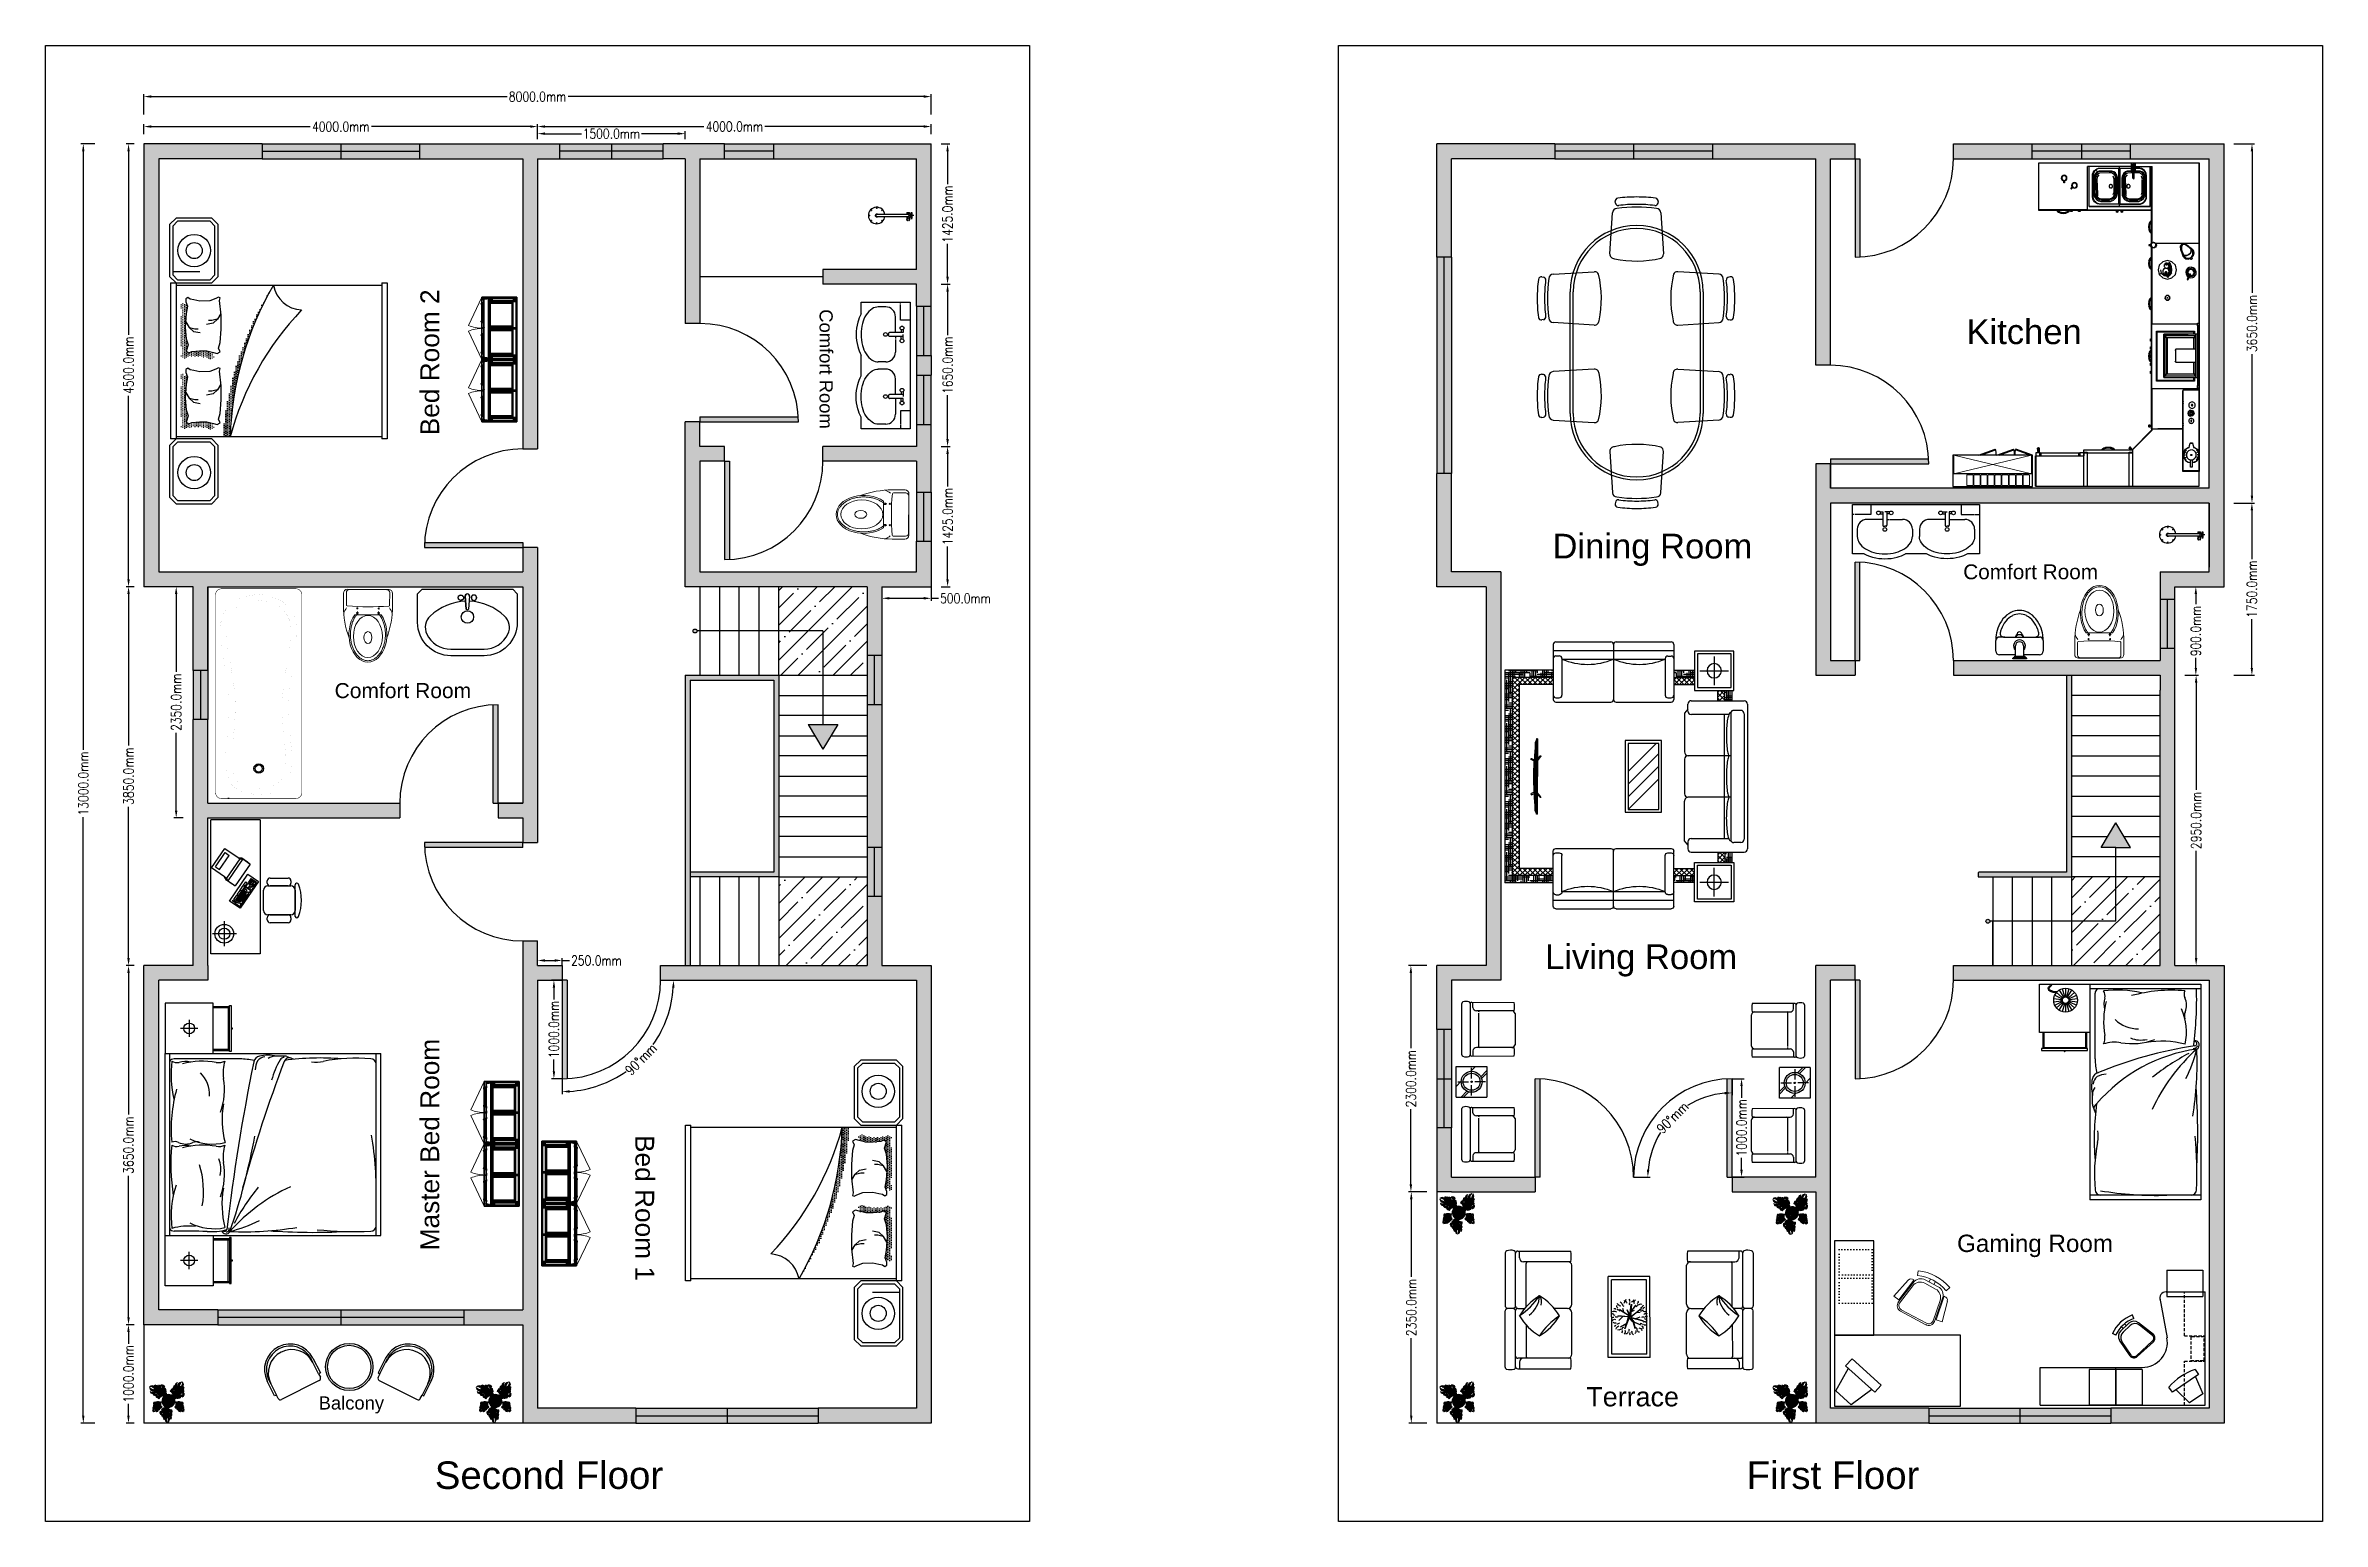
# Model space of a CAD drawing. Header units: millimetres. Extents: x 15734 to 38872, y 8066 to 23066.
import ezdxf
from ezdxf.lldxf.tags import DXFTag

# ---------------------------------------------------------------- set-up
doc = ezdxf.new("R2010")
doc.units = ezdxf.units.MM
doc.header["$MEASUREMENT"] = 0
for name, pattern in [('DASHED2', [0.375, 0.25, -0.125]), ('DOT2', [0.125, 0, -0.125]), ('Oculta', [0.0001, 0, -0.0001])]:
    doc.linetypes.add(name, pattern=pattern)
doc.layers.get('0').update_dxf_attribs({"color": 4})
for name, color, linetype in [('Balcony Table', 4, 'Continuous'), ('Door', 6, 'Continuous'), ('Flower. Ref. TV.', 4, 'Continuous'), ('Kitchen', 4, 'Continuous'), ('Santeh', 4, 'Continuous'), ('Stair', 2, 'Continuous'), ('Toilet', 4, 'Continuous'), ('Wall', 10, 'Continuous'), ('Wardrobe', 4, 'Continuous'), ('Window Glass', 5, 'Continuous')]:
    doc.layers.add(name, color=color, linetype=linetype)
doc.styles.add('ROMANS', font='romans.shx', dxfattribs={"width": 0.8})
doc.styles.get("Standard").update_dxf_attribs({"font": 'arial.ttf'})
tags = doc.linetypes.add('CENTER2', pattern=[28.575, 19.05, -3.175, 3.175, -3.175]).pattern_tags.tags
tags[10:11] = [DXFTag(74, 4), DXFTag(75, 0), DXFTag(340, '0'), DXFTag(46, 0.0), DXFTag(50, 0.0), DXFTag(44, 0.0), DXFTag(45, 0.0)]
tags[8:9] = [DXFTag(74, 4), DXFTag(75, 0), DXFTag(340, '0'), DXFTag(46, 0.0), DXFTag(50, 0.0), DXFTag(44, 0.0), DXFTag(45, 0.0)]
tags[6:7] = [DXFTag(74, 4), DXFTag(75, 0), DXFTag(340, '0'), DXFTag(46, 0.0), DXFTag(50, 0.0), DXFTag(44, 0.0), DXFTag(45, 0.0)]
tags[4:5] = [DXFTag(74, 4), DXFTag(75, 0), DXFTag(340, '0'), DXFTag(46, 0.0), DXFTag(50, 0.0), DXFTag(44, 0.0), DXFTag(45, 0.0)]
doc.dimstyles.get("Standard").update_dxf_attribs({"dimtxt": 100, "dimasz": 75, "dimexe": 25, "dimexo": 0, "dimgap": 0.09, "dimtad": 0, "dimtoh": 1, "dimdec": 1, "dimzin": 0, "dimdsep": 46, "dimtxsty": 'ROMANS', "dimcen": 0.09, "dimclrd": 7, "dimclre": 7, "dimclrt": 7, "dimadec": 0, "dimazin": 0, "dimtfac": 1, "dimtdec": 1, "dimtofl": 0, "dimtmove": 0, "dimatfit": 3, "dimfxl": 1, "dimtfillclr": 7, "dimtolj": 1, "dimtzin": 0, "dimarcsym": 0})
pattern_1 = [(90, (157563.29, -206603.852), (-17.4625, 8.73125), [0, -17.4625])]
pattern_2 = [(270, (-116122.392, 237766.77), (17.4625, -8.73125), [0, -17.4625])]

msp = doc.modelspace()

# ---------------------------------------------------------------- texts
at = {"color": 1}
for s, height, rotation, p in [('Bed Room 2', 190.971, 90, (19734.34, 19104.74)), ('Comfort Room', 133.6794, 270, (23599.53, 20385.65)), ('Master Bed Room', 190.9706, 90, (19734.34, 10821.6)), ('Bed Room 1', 190.971, 270, (21727.96, 11993.39))]:
    msp.add_text(s, height=height, rotation=rotation, dxfattribs=at).set_placement(p)
for s, height, p in [('Kitchen', 251.394, (35254.46, 20031.56)), ('Dining Room', 251.3937, (31047.78, 17852.71)), ('Comfort Room', 150.8362, (35221.59, 17641.82)), ('Comfort Room', 152.7765, (18671.6, 16433.8)), ('Living Room', 251.3937, (30972.52, 13679.52)), ('Gaming Room', 175.9756, (35158.97, 10804.7)), ('Balcony', 133.679, (18509.59, 9203.64)), ('Terrace', 195.528, (31391.6, 9235.74)), ('Second Floor', 279.3263, (19689.69, 8396.72)), ('First Floor', 279.3263, (33020.01, 8396.72))]:
    msp.add_text(s, height=height, dxfattribs=at).set_placement(p)

# ---------------------------------------------------------------- blocks, each defined once
blk = doc.blocks.new('A$C005B7AE8')
at = {"lineweight": 5}
for p, q in [((0, 0.7), (0, 0.569)), ((0.03, 0.707), (0.03, 0.581)), ((0.46, 0.74), (0.04, 0.74)), ((0.44, 0.737), (0.06, 0.737)), ((0.47, 0.707), (0.47, 0.581)), ((0.5, 0.7), (0.5, 0.569)), ((0.385, 0.482), (0.115, 0.482)), ((0.13, 0.5), (0.153, 0.5)), ((0.136, 0.482), (0.136, 0.501)), ((0.142, 0.492), (0.142, 0.515)), ((0.148, 0.501), (0.148, 0.482)), ((0.37, 0.5), (0.347, 0.5)), ((0.352, 0.501), (0.352, 0.482)), ((0.358, 0.492), (0.358, 0.515)), ((0.364, 0.482), (0.364, 0.501))]:
    blk.add_line(p, q, dxfattribs=at)
for centre in [(0.141, 0.546), (0.359, 0.546)]:
    blk.add_circle(centre, 0.00582, dxfattribs=at)
for centre, radius, start, end in [((0.04, 0.7), 0.04, 90, 180), ((0.06, 0.707), 0.03, 90, 180), ((0.44, 0.707), 0.03, 0, 90), ((0.46, 0.7), 0.04, 0, 90), ((0.916, 0.57), 0.916, 179.9528, 200.6123), ((0.154, 0.45), 0.158, 140.1815, 162.8478), ((0.04, 0.581), 0.01, 180, 265.0115), ((0.25, 2.987), 2.425, 265.0115, 274.9885), ((0.142, 0.501), 0.00615, 5.1568, 174.8432), ((0.358, 0.501), 0.00615, 5.1568, 174.8432), ((-0.416, 0.57), 0.916, 339.3877, 0.0472), ((0.46, 0.581), 0.01, 274.9885, 0), ((0.346, 0.45), 0.158, 17.1522, 39.8185)]:
    blk.add_arc(centre, radius, start, end, dxfattribs=at)
blk.add_ellipse((0.25, 0.281), major_axis=(0, -0.281), ratio=0.685919, start_param=3.915332, end_param=8.651039, dxfattribs=at)
for centre, major_axis, ratio in [((0.25, 0.261), (0, -0.214), 0.687861), ((0.25, 0.25), (0, -0.0607), 0.657164)]:
    blk.add_ellipse(centre, major_axis=major_axis, ratio=ratio, dxfattribs=at)
blk.add_open_spline([(0.133, 0.481), (0.123, 0.467), (0.119, 0.461), (0.109, 0.443), (0.103, 0.431), (0.093, 0.406), (0.089, 0.393), (0.081, 0.366), (0.079, 0.352), (0.074, 0.324), (0.073, 0.309), (0.072, 0.28), (0.072, 0.265), (0.075, 0.236), (0.076, 0.222), (0.082, 0.194), (0.085, 0.18), (0.094, 0.154), (0.099, 0.141), (0.11, 0.117), (0.116, 0.106), (0.13, 0.085), (0.137, 0.076), (0.153, 0.059), (0.161, 0.051), (0.178, 0.038), (0.186, 0.032), (0.204, 0.024), (0.213, 0.02), (0.232, 0.016), (0.241, 0.015), (0.259, 0.015), (0.268, 0.016), (0.287, 0.02), (0.296, 0.024), (0.314, 0.032), (0.322, 0.038), (0.339, 0.051), (0.348, 0.059), (0.363, 0.076), (0.37, 0.085), (0.384, 0.106), (0.39, 0.117), (0.401, 0.141), (0.406, 0.154), (0.415, 0.18), (0.418, 0.194), (0.424, 0.222), (0.425, 0.236), (0.428, 0.265), (0.428, 0.28), (0.427, 0.309), (0.426, 0.324), (0.421, 0.352), (0.419, 0.366), (0.411, 0.393), (0.407, 0.406), (0.397, 0.431), (0.391, 0.443), (0.381, 0.461), (0.377, 0.467), (0.367, 0.482)], degree=3, knots=[3.915332, 3.915332, 3.915332, 3.915332, 4.014441, 4.014441, 4.176505, 4.176505, 4.338569, 4.338569, 4.500633, 4.500633, 4.662697, 4.662697, 4.824761, 4.824761, 4.986825, 4.986825, 5.148889, 5.148889, 5.310953, 5.310953, 5.473017, 5.473017, 5.635081, 5.635081, 5.797146, 5.797146, 5.95921, 5.95921, 6.121274, 6.121274, 6.283338, 6.283338, 6.445402, 6.445402, 6.607466, 6.607466, 6.76953, 6.76953, 6.931594, 6.931594, 7.093658, 7.093658, 7.255722, 7.255722, 7.417786, 7.417786, 7.57985, 7.57985, 7.741915, 7.741915, 7.903979, 7.903979, 8.066043, 8.066043, 8.228107, 8.228107, 8.390171, 8.390171, 8.552235, 8.552235, 8.651039, 8.651039, 8.651039, 8.651039], dxfattribs=at)
blk = doc.blocks.new('s_44')
at = {"ltscale": 600}
blk.add_line((-1799, 252), (-1799, 265), dxfattribs=at)
at = {"ltscale": 600, "const_width": 4.23}
blk.add_lwpolyline([(-1799, -317), (-1799, 317, -0.414214), (-1746, 370), (-53, 370, -0.414214), (0, 317), (0, -317, -0.414214), (-53, -370), (-1746, -370, -0.414214)], format="xyb", close=True, dxfattribs=at)
at = {"ltscale": 600, "const_width": 0.106}
for points in [[(-1766, -2), (-1763, -35), (-1752, -100), (-1737, -151), (-1717, -191), (-1693, -220), (-1666, -240), (-1638, -254), (-1610, -265), (-1580, -272), (-1548, -278), (-1515, -282), (-1480, -283), (-1443, -283), (-1404, -282), (-1362, -279), (-1319, -275), (-1273, -271), (-1224, -266), (-1175, -261), (-1123, -257), (-1070, -255), (-1016, -254), (-961, -255), (-906, -259), (-850, -264), (-794, -272), (-739, -280), (-685, -289), (-634, -298), (-586, -307), (-541, -314), (-499, -321), (-397, -324), (-363, -326), (-331, -326), (-299, -323), (-269, -317), (-239, -307), (-209, -294), (-178, -275), (-147, -250), (-118, -215), (-91, -170), (-69, -112), (-53, -40), (-48, 5), (-53, 43), (-69, 115), (-91, 173), (-118, 218), (-147, 253), (-178, 278), (-209, 296), (-239, 310), (-269, 320), (-299, 326), (-331, 329), (-363, 329), (-397, 327), (-500, 321), (-541, 314), (-586, 307), (-634, 298), (-685, 289), (-739, 280), (-794, 272), (-850, 264), (-906, 259), (-961, 255), (-1016, 254), (-1070, 255), (-1123, 257), (-1175, 261), (-1224, 266), (-1273, 271), (-1319, 275), (-1362, 279), (-1404, 282), (-1443, 283), (-1480, 283), (-1515, 282), (-1548, 278), (-1580, 272), (-1610, 265), (-1638, 254), (-1666, 240), (-1693, 220), (-1717, 191), (-1737, 151), (-1752, 100), (-1763, 35)], [(-1713, 2), (-1711, -29), (-1700, -88), (-1687, -132), (-1672, -162), (-1656, -182), (-1638, -195), (-1618, -206), (-1594, -214), (-1569, -221), (-1541, -226), (-1511, -229), (-1479, -230), (-1444, -230), (-1407, -229), (-1367, -226), (-1324, -223), (-1278, -218), (-1230, -213), (-1179, -208), (-1126, -205), (-1072, -202), (-1016, -201), (-959, -202), (-901, -206), (-843, -212), (-786, -219), (-730, -228), (-676, -237), (-625, -246), (-577, -255), (-533, -262), (-495, -268), (-394, -271), (-362, -274), (-333, -273), (-307, -271), (-282, -266), (-258, -258), (-233, -247), (-208, -232), (-184, -212), (-161, -185), (-139, -147), (-120, -97), (-105, -31), (-101, 5), (-105, 34), (-120, 100), (-139, 150), (-161, 187), (-184, 215), (-208, 235), (-233, 249), (-258, 261), (-282, 269), (-307, 274), (-333, 276), (-362, 276), (-394, 274), (-494, 268), (-533, 262), (-577, 255), (-625, 246), (-676, 237), (-730, 228), (-786, 219), (-843, 212), (-901, 206), (-959, 202), (-1016, 201), (-1072, 202), (-1126, 205), (-1179, 208), (-1230, 213), (-1278, 218), (-1324, 223), (-1367, 226), (-1407, 229), (-1444, 230), (-1479, 230), (-1511, 229), (-1541, 226), (-1569, 221), (-1594, 214), (-1618, 206), (-1638, 195), (-1656, 182), (-1672, 162), (-1687, 132), (-1700, 88), (-1711, 29)]]:
    blk.add_lwpolyline(points, close=True, dxfattribs=at)
at = {"ltscale": 600}
for radius in [41, 30.4]:
    blk.add_circle((-1541, 0), radius, dxfattribs=at)
blk = doc.blocks.new('s_46')
at = {"ltscale": 600}
h = blk.add_hatch(color=256, dxfattribs=at)
edge = h.paths.add_edge_path()
edge.add_line((13, 62), (14, 54))
edge.add_ellipse((4, 52), major_axis=(-10.1, 0), ratio=1, start_angle=540, end_angle=550.1755, ccw=False)
edge.add_arc((4, 52), 10.1, 270, 360, ccw=False)
edge.add_line((4, 42), (4, 41))
edge.add_line((4, 41), (12, 41))
edge.add_arc((4, 52), 13.4, 664.6981, 766.4848)
h.paths.add_polyline_path([(4, 41), (-3, 41, 0.152567), (4, 39)])
h.paths.add_polyline_path([(12, 41), (4, 41), (4, 39, 0.152567)])
h.paths.add_polyline_path([(-6, 54), (-5, 62, 0.475833), (-3, 41), (4, 41), (4, 42, -0.46724)])
for p, q in [((-6, 52), (-1, 110)), ((-6, 52), (-1, 110)), ((9, 110), (14, 54)), ((14, 52), (9, 110)), ((14, 54), (14, 52))]:
    blk.add_line(p, q, dxfattribs=at)
blk.add_lwpolyline([(-221, 171, -0.414214), (-71, 321), (79, 321, -0.414214), (229, 171), (229, 41), (209, 21), (-201, 21), (-221, 41)], format="xyb", close=True, dxfattribs=at)
blk.add_lwpolyline([(12, 75, 0.181638), (172, 142, 0.326351), (188, 223, 0.289814), (79, 291), (-71, 291, 0.289814), (-179, 223, 0.326351), (-164, 142, 0.181638), (-4, 75)], format="xyb", dxfattribs=at)
for points in [[(-17, 67), (-17, 68), (-17, 68), (-17, 68), (-18, 68), (-18, 68), (-18, 68), (-18, 68), (-18, 68), (-18, 68), (-18, 69), (-19, 69), (-19, 69), (-19, 69), (-19, 69), (-19, 69), (-19, 69), (-19, 69), (-20, 69), (-20, 69), (-20, 69), (-20, 69), (-20, 70), (-21, 70), (-21, 70), (-21, 70), (-21, 70), (-21, 70), (-21, 70), (-22, 70), (-22, 71), (-22, 71), (-22, 71), (-22, 71), (-22, 70), (-23, 70), (-23, 70), (-23, 70), (-23, 70), (-23, 70), (-24, 71), (-24, 71), (-24, 71), (-24, 71), (-24, 71), (-25, 71), (-25, 71), (-25, 71), (-25, 71), (-25, 71), (-25, 71), (-26, 71), (-26, 71), (-26, 71), (-26, 71), (-26, 71), (-27, 71), (-27, 71), (-27, 71), (-27, 71), (-27, 71), (-28, 71), (-28, 71), (-28, 71), (-28, 71), (-28, 71), (-29, 71), (-29, 70), (-29, 70), (-29, 70), (-29, 70), (-30, 70), (-30, 70), (-30, 70), (-31, 70), (-31, 70), (-31, 70), (-31, 69), (-32, 68), (-32, 68), (-33, 68), (-33, 68), (-34, 68), (-34, 68), (-34, 68), (-34, 67), (-34, 67), (-34, 67), (-34, 67), (-35, 67), (-35, 66), (-35, 66), (-35, 66), (-35, 66), (-36, 66), (-36, 66), (-36, 66), (-36, 65), (-36, 65), (-36, 65), (-36, 65), (-36, 65), (-36, 64), (-36, 64), (-36, 64), (-36, 64), (-36, 64), (-37, 64), (-37, 64), (-37, 63), (-37, 63), (-37, 63), (-37, 63), (-37, 63), (-37, 63), (-37, 62), (-37, 62), (-37, 62), (-37, 62), (-37, 62), (-37, 61), (-37, 61), (-37, 61), (-38, 61), (-38, 61), (-38, 61), (-38, 60), (-38, 60), (-38, 60), (-38, 60), (-38, 60), (-38, 59), (-37, 59), (-37, 59), (-37, 59), (-37, 59), (-37, 58), (-38, 58), (-38, 58), (-38, 58), (-38, 58), (-38, 57), (-38, 57), (-38, 57), (-38, 57), (-38, 57), (-37, 57), (-37, 56), (-37, 56), (-37, 56), (-37, 56), (-37, 56), (-37, 55), (-37, 55), (-37, 55), (-37, 55), (-37, 55), (-37, 54), (-37, 54), (-37, 54), (-37, 54), (-37, 54), (-36, 54), (-36, 54), (-36, 53), (-36, 53), (-36, 53), (-36, 53), (-36, 53), (-36, 52), (-36, 52), (-36, 52), (-36, 52), (-36, 52), (-36, 52), (-35, 51), (-35, 51), (-35, 51), (-35, 51), (-35, 51), (-34, 51), (-34, 51), (-34, 51), (-34, 51), (-34, 50), (-34, 50), (-34, 50), (-34, 50), (-34, 50), (-34, 49), (-33, 49), (-33, 49), (-33, 49), (-33, 49), (-33, 49), (-32, 49), (-32, 49), (-32, 49), (-32, 49), (-32, 49), (-32, 49), (-31, 48), (-31, 48), (-31, 48), (-31, 48), (-31, 48), (-31, 48), (-31, 48), (-30, 48), (-30, 48), (-30, 48), (-30, 48), (-30, 48), (-29, 48), (-29, 48), (-29, 47), (-29, 47), (-29, 47), (-28, 47), (-28, 47), (-28, 47), (-28, 47), (-28, 47), (-28, 47), (-27, 47), (-27, 47), (-27, 47), (-27, 47), (-27, 47), (-26, 47), (-26, 47), (-26, 47), (-26, 47), (-26, 47), (-25, 47), (-25, 47), (-25, 47), (-25, 46), (-25, 46), (-25, 47), (-24, 47), (-24, 47), (-24, 47), (-24, 47), (-24, 47), (-23, 47), (-23, 47), (-23, 47), (-23, 47), (-23, 47), (-22, 47), (-22, 47), (-22, 47), (-22, 47), (-22, 47), (-22, 47), (-21, 47), (-21, 47), (-21, 48), (-21, 48), (-21, 48), (-21, 48), (-20, 48), (-20, 48), (-20, 48), (-20, 48), (-20, 48), (-19, 48), (-19, 48), (-19, 48), (-19, 48), (-19, 48), (-19, 49), (-19, 49), (-18, 49), (-18, 49), (-18, 49), (-18, 50), (-18, 50), (-18, 50), (-18, 50), (-17, 50), (-17, 50), (-17, 50), (-17, 50), (-17, 50), (-17, 50), (-16, 50), (-16, 51), (-16, 51), (-16, 51), (-16, 51), (-16, 51), (-16, 52), (-16, 52), (-16, 52), (-16, 52), (-15, 52), (-15, 52), (-15, 52), (-15, 53), (-15, 53), (-15, 53), (-15, 53), (-15, 53), (-15, 53), (-15, 54), (-15, 54), (-15, 54), (-15, 54), (-15, 54), (-14, 55), (-14, 55), (-14, 55), (-14, 55), (-14, 55), (-14, 55), (-14, 56), (-14, 56), (-14, 56), (-14, 56), (-14, 56), (-14, 56), (-14, 57), (-14, 57), (-14, 57), (-14, 57), (-14, 57), (-14, 58), (-14, 58), (-13, 58), (-13, 58), (-13, 58), (-13, 59), (-13, 59), (-13, 59), (-13, 59), (-13, 59), (-13, 60), (-14, 60), (-14, 60), (-14, 60), (-14, 60), (-14, 60), (-14, 61), (-14, 61), (-14, 61), (-14, 61), (-14, 61), (-14, 62), (-14, 62), (-14, 62), (-14, 62), (-14, 62), (-14, 62), (-14, 63), (-14, 63), (-14, 63), (-15, 63), (-15, 63), (-15, 64), (-15, 64), (-15, 64), (-15, 64), (-15, 64), (-15, 65), (-15, 65), (-15, 65), (-15, 65), (-15, 65), (-15, 65), (-15, 65), (-16, 65), (-16, 66), (-16, 66), (-16, 66), (-16, 66), (-16, 66), (-16, 67), (-16, 67), (-16, 67), (-16, 67), (-17, 67), (-17, 67)], [(22, 61), (22, 61), (22, 61), (22, 62), (22, 62), (22, 62), (22, 62), (22, 62), (22, 62), (23, 63), (23, 63), (23, 63), (23, 63), (23, 63), (23, 64), (23, 64), (23, 64), (23, 64), (23, 64), (23, 65), (23, 65), (23, 65), (23, 65), (24, 65), (24, 65), (24, 65), (24, 65), (24, 66), (24, 66), (24, 66), (25, 66), (25, 66), (25, 67), (25, 67), (25, 67), (25, 67), (25, 67), (25, 67), (25, 67), (25, 68), (26, 68), (26, 68), (26, 68), (26, 68), (26, 68), (27, 68), (27, 68), (27, 68), (27, 69), (27, 69), (27, 69), (27, 69), (27, 69), (28, 69), (28, 69), (28, 69), (28, 69), (28, 69), (29, 69), (29, 69), (29, 70), (29, 70), (29, 70), (29, 70), (30, 70), (30, 70), (30, 70), (30, 70), (30, 71), (30, 71), (31, 71), (31, 71), (31, 70), (31, 70), (31, 70), (32, 70), (32, 70), (32, 70), (32, 71), (32, 71), (32, 71), (33, 71), (33, 71), (33, 71), (33, 71), (33, 71), (34, 71), (34, 71), (34, 71), (34, 71), (34, 71), (34, 71), (35, 71), (35, 71), (35, 71), (35, 71), (36, 71), (36, 71), (36, 71), (36, 71), (36, 71), (36, 71), (37, 71), (37, 71), (37, 71), (37, 70), (37, 70), (38, 70), (38, 70), (38, 70), (38, 70), (39, 70), (39, 70), (39, 70), (40, 70), (40, 69), (40, 68), (41, 68), (41, 68), (42, 68), (42, 68), (42, 68), (42, 68), (42, 67), (43, 67), (43, 67), (43, 67), (43, 67), (43, 66), (43, 66), (44, 66), (44, 66), (44, 66), (44, 66), (44, 66), (44, 65), (44, 65), (44, 65), (44, 65), (44, 65), (44, 64), (44, 64), (45, 64), (45, 64), (45, 64), (45, 64), (45, 64), (45, 63), (45, 63), (45, 63), (45, 63), (45, 63), (45, 63), (45, 62), (45, 62), (45, 62), (45, 62), (45, 62), (46, 61), (46, 61), (46, 61), (46, 61), (46, 61), (46, 61), (46, 60), (46, 60), (46, 60), (46, 60), (46, 60), (46, 59), (46, 59), (46, 59), (46, 59), (46, 59), (46, 58), (46, 58), (46, 58), (46, 58), (46, 58), (46, 57), (46, 57), (46, 57), (46, 57), (46, 57), (46, 57), (46, 56), (46, 56), (45, 56), (45, 56), (45, 56), (45, 55), (45, 55), (45, 55), (45, 55), (45, 55), (45, 54), (45, 54), (45, 54), (45, 54), (45, 54), (45, 54), (45, 54), (45, 53), (44, 53), (44, 53), (44, 53), (44, 53), (44, 52), (44, 52), (44, 52), (44, 52), (44, 52), (44, 52), (44, 51), (44, 51), (43, 51), (43, 51), (43, 51), (43, 51), (43, 51), (43, 51), (42, 51), (42, 50), (42, 50), (42, 50), (42, 50), (42, 50), (42, 49), (42, 49), (42, 49), (41, 49), (41, 49), (41, 49), (41, 49), (41, 49), (40, 49), (40, 49), (40, 49), (40, 49), (40, 48), (40, 48), (40, 48), (39, 48), (39, 48), (39, 48), (39, 48), (39, 48), (39, 48), (38, 48), (38, 48), (38, 48), (38, 48), (38, 48), (37, 47), (37, 47), (37, 47), (37, 47), (37, 47), (37, 47), (36, 47), (36, 47), (36, 47), (36, 47), (36, 47), (36, 47), (35, 47), (35, 47), (35, 47), (35, 47), (34, 47), (34, 47), (34, 47), (34, 47), (34, 47), (34, 47), (33, 46), (33, 46), (33, 47), (33, 47), (33, 47), (32, 47), (32, 47), (32, 47), (32, 47), (32, 47), (32, 47), (31, 47), (31, 47), (31, 47), (31, 47), (31, 47), (30, 47), (30, 47), (30, 47), (30, 47), (30, 47), (30, 48), (29, 48), (29, 48), (29, 48), (29, 48), (29, 48), (29, 48), (28, 48), (28, 48), (28, 48), (28, 48), (28, 48), (27, 48), (27, 48), (27, 49), (27, 49), (27, 49), (27, 49), (27, 49), (27, 50), (26, 50), (26, 50), (26, 50), (26, 50), (26, 50), (25, 50), (25, 50), (25, 50), (25, 50), (25, 50), (25, 51), (25, 51), (25, 51), (25, 51), (25, 51), (24, 52), (24, 52), (24, 52), (24, 52), (24, 52), (24, 52), (24, 52), (23, 53), (23, 53), (23, 53), (23, 53), (23, 53), (23, 53), (23, 54), (23, 54), (23, 54), (23, 54), (23, 54), (23, 55), (23, 55), (23, 55), (22, 55), (22, 55), (22, 55), (22, 56), (22, 56), (22, 56), (22, 56), (22, 56), (22, 56), (22, 57), (22, 57), (22, 57), (22, 57), (22, 57), (22, 58), (22, 58), (22, 58), (22, 58), (22, 58), (22, 59), (22, 59), (22, 59), (22, 59), (22, 59), (22, 60), (22, 60), (22, 60), (22, 60), (22, 60), (22, 60), (22, 61), (22, 61)]]:
    blk.add_lwpolyline(points, close=True, dxfattribs=at)
blk.add_circle((4, 146), 28, dxfattribs=at)
for centre, radius, start, end in [((4, 108), 5.42, 24.6783, 155.3217), ((4, 52), 10.1, 169.8245, 0)]:
    blk.add_arc(centre, radius, start, end, dxfattribs=at)
for centre, major_axis, ratio, start_param, end_param in [((4, 110), (-4.93, 0), 0.641024, 3.141593, 6.283185), ((4, 52), (-10.1, 0), 1, 6.10559, 9.602373)]:
    blk.add_ellipse(centre, major_axis=major_axis, ratio=ratio, start_param=start_param, end_param=end_param, dxfattribs=at)
blk = doc.blocks.new('23')
at = {"linetype": 'Continuous'}
for p, q in [((12572, 14751), (12550, 14751)), ((12624, 14783), (12554, 14783)), ((12554, 14783), (12554, 14769)), ((12555, 14768), (12624, 14768)), ((12572, 14751), (12572, 14715)), ((12573, 14768), (12573, 14718)), ((12573, 14715), (12573, 14751)), ((12573, 14751), (12573, 14751)), ((12587, 14763), (12588, 14765)), ((12588, 14762), (12587, 14763)), ((12588, 14765), (12590, 14765)), ((12590, 14762), (12588, 14762)), ((12590, 14765), (12591, 14763)), ((12591, 14763), (12590, 14762)), ((12605, 14718), (12605, 14768)), ((12605, 14715), (12605, 14751)), ((12605, 14751), (12605, 14751)), ((12606, 14715), (12606, 14751)), ((12651, 14751), (12606, 14751)), ((12625, 14769), (12625, 14783)), ((12550, 14715), (12550, 14750)), ((12550, 14715), (12572, 14715)), ((12573, 14745), (12572, 14745)), ((12572, 14721), (12573, 14721)), ((12573, 14718), (12573, 14710)), ((12573, 14715), (12573, 14715)), ((12574, 14718), (12578, 14718)), ((12578, 14733), (12578, 14692)), ((12578, 14692), (12578, 14373)), ((12587, 14744), (12591, 14744)), ((12587, 14744), (12592, 14744)), ((12587, 14744), (12587, 14744)), ((12587, 14744), (12587, 14744)), ((12587, 14744), (12587, 14744)), ((12592, 14744), (12591, 14744)), ((12591, 14744), (12591, 14744)), ((12592, 14744), (12592, 14744)), ((12600, 14692), (12600, 14733)), ((12600, 14718), (12605, 14718)), ((12600, 14373), (12600, 14692)), ((12606, 14746), (12605, 14746)), ((12605, 14720), (12606, 14720)), ((12605, 14710), (12605, 14718)), ((12605, 14715), (12605, 14715)), ((12606, 14715), (12651, 14715)), ((12630, 14719), (12630, 14718)), ((12630, 14718), (12630, 14718)), ((12632, 14718), (12632, 14717)), ((12634, 14717), (12634, 14717)), ((12636, 14717), (12636, 14717)), ((12636, 14717), (12636, 14716)), ((12638, 14716), (12638, 14717)), ((12639, 14717), (12639, 14717)), ((12640, 14717), (12640, 14717)), ((12642, 14717), (12642, 14718)), ((12643, 14718), (12643, 14718)), ((12644, 14718), (12644, 14719)), ((12645, 14719), (12645, 14719)), ((12651, 14741), (12651, 14741)), ((12651, 14724), (12651, 14724)), ((12652, 14750), (12652, 14745)), ((12652, 14742), (12652, 14745)), ((12652, 14721), (12652, 14724)), ((12652, 14721), (12652, 14716)), ((12492, 14333), (12492, 14332)), ((12493, 14333), (12492, 14333)), ((12492, 14332), (12493, 14332)), ((12493, 14337), (12493, 14333)), ((12494, 14334), (12493, 14334)), ((12493, 14334), (12494, 14334)), ((12493, 14333), (12493, 14332)), ((12493, 14332), (12494, 14332)), ((12493, 14332), (12493, 14329)), ((12494, 14332), (12493, 14332)), ((12494, 14333), (12494, 14337)), ((12496, 14333), (12494, 14333)), ((12494, 14332), (12496, 14332)), ((12494, 14329), (12494, 14332)), ((12495, 14332), (12495, 14333)), ((12496, 14332), (12496, 14333)), ((12519, 14397), (12522, 14400)), ((12521, 14400), (12519, 14398)), ((12519, 14268), (12521, 14265)), ((12522, 14266), (12519, 14268)), ((12521, 14402), (12520, 14401)), ((12521, 14402), (12520, 14401)), ((12520, 14401), (12521, 14400)), ((12520, 14400), (12521, 14399)), ((12521, 14399), (12520, 14400)), ((12521, 14267), (12520, 14266)), ((12520, 14266), (12521, 14267)), ((12520, 14265), (12521, 14264)), ((12521, 14265), (12520, 14264)), ((12520, 14264), (12521, 14264)), ((12522, 14401), (12521, 14402)), ((12521, 14264), (12522, 14265)), ((12524, 14403), (12522, 14401)), ((12522, 14400), (12525, 14403)), ((12523, 14401), (12522, 14402)), ((12522, 14402), (12523, 14401)), ((12522, 14400), (12523, 14399)), ((12523, 14399), (12522, 14400)), ((12522, 14399), (12523, 14400)), ((12523, 14267), (12522, 14266)), ((12523, 14266), (12522, 14267)), ((12522, 14265), (12523, 14266)), ((12525, 14263), (12522, 14265)), ((12522, 14264), (12523, 14265)), ((12522, 14265), (12524, 14262)), ((12523, 14265), (12522, 14264)), ((12523, 14399), (12523, 14399)), ((12523, 14266), (12523, 14267)), ((12573, 14341), (12573, 14336)), ((12573, 14336), (12573, 14330)), ((12573, 14330), (12573, 14325)), ((12578, 14373), (12578, 14333)), ((12585, 14321), (12583, 14321)), ((12585, 14321), (12594, 14321)), ((12589, 14238), (12585, 14238)), ((12585, 14237), (12589, 14237)), ((12588, 14238), (12588, 14237)), ((12588, 14237), (12588, 14238)), ((12590, 14239), (12589, 14239)), ((12589, 14239), (12589, 14238)), ((12590, 14239), (12589, 14239)), ((12589, 14237), (12589, 14235)), ((12589, 14236), (12590, 14236)), ((12589, 14235), (12590, 14235)), ((12590, 14238), (12590, 14239)), ((12593, 14238), (12590, 14238)), ((12590, 14237), (12590, 14238)), ((12590, 14238), (12590, 14237)), ((12590, 14237), (12593, 14237)), ((12590, 14235), (12590, 14237)), ((12595, 14321), (12594, 14321)), ((12600, 14333), (12600, 14373)), ((12605, 14336), (12605, 14341)), ((12605, 14336), (12605, 14330)), ((12605, 14325), (12605, 14330)), ((12654, 14403), (12656, 14400)), ((12657, 14401), (12654, 14403)), ((12654, 14262), (12657, 14265)), ((12656, 14265), (12654, 14263)), ((12655, 14401), (12656, 14402)), ((12656, 14400), (12655, 14399)), ((12655, 14399), (12656, 14399)), ((12656, 14267), (12655, 14266)), ((12655, 14266), (12656, 14265)), ((12656, 14264), (12655, 14265)), ((12656, 14402), (12656, 14401)), ((12656, 14399), (12657, 14400)), ((12656, 14400), (12656, 14399)), ((12657, 14266), (12656, 14267)), ((12656, 14267), (12656, 14266)), ((12656, 14265), (12656, 14264)), ((12658, 14402), (12657, 14401)), ((12658, 14401), (12657, 14402)), ((12657, 14400), (12658, 14401)), ((12657, 14399), (12658, 14400)), ((12660, 14398), (12657, 14400)), ((12657, 14400), (12659, 14397)), ((12658, 14400), (12657, 14399)), ((12659, 14268), (12657, 14266)), ((12657, 14265), (12660, 14268)), ((12658, 14266), (12657, 14267)), ((12657, 14267), (12658, 14266)), ((12658, 14264), (12657, 14265)), ((12657, 14264), (12658, 14265)), ((12657, 14265), (12658, 14264)), ((12658, 14401), (12658, 14402)), ((12658, 14264), (12658, 14264)), ((12684, 14333), (12683, 14333)), ((12683, 14333), (12683, 14332)), ((12683, 14332), (12684, 14332)), ((12684, 14337), (12684, 14333)), ((12685, 14334), (12684, 14334)), ((12684, 14334), (12685, 14334)), ((12684, 14333), (12684, 14332)), ((12684, 14332), (12685, 14332)), ((12684, 14332), (12684, 14329)), ((12685, 14332), (12684, 14332)), ((12685, 14333), (12685, 14337)), ((12687, 14333), (12685, 14333)), ((12685, 14329), (12685, 14332)), ((12685, 14332), (12687, 14332)), ((12686, 14332), (12686, 14333)), ((12687, 14332), (12687, 14333))]:
    blk.add_line(p, q, dxfattribs=at)
at = {"linetype": 'CENTER2'}
for p, q in [((12609, 14783), (12569, 14783)), ((12589, 14803), (12589, 14763))]:
    blk.add_line(p, q, dxfattribs=at)
at = {"linetype": 'Continuous'}
for centre, radius in [((12589, 14763), 2.46), ((12589, 14763), 1.8), ((12561, 14733), 5.1), ((12561, 14733), 5), ((12637, 14733), 16), ((12637, 14733), 15.3), ((12637, 14733), 15.2), ((12494, 14333), 3.77), ((12522, 14400), 3.77), ((12522, 14265), 3.77), ((12589, 14237), 3.77), ((12657, 14400), 3.77), ((12657, 14265), 3.77), ((12685, 14333), 3.77)]:
    blk.add_circle(centre, radius, dxfattribs=at)
for centre, radius, start, end in [((12550, 14750), 0.5, 90, 180), ((12554, 14783), 0.2, 90, 180), ((12555, 14769), 1, 180, 270), ((12572, 14751), 0.2, 0, 90), ((12589, 14763), 3, 255, 195), ((12589, 14763), 2.5, 149.2603, 210.8108), ((12589, 14763), 2.5, 0, 19.3146), ((12589, 14763), 2.5, 330.5025, 0), ((12624, 14783), 0.2, 0, 90), ((12624, 14769), 1, 270, 0), ((12651, 14750), 0.8, 0, 90), ((12550, 14715), 0.5, 180, 270), ((12572, 14715), 0.2, 270, 0), ((12574, 14718), 0.2, 180, 270), ((12574, 14718), 0.2, 90, 180), ((12574, 14710), 0.2, 180, 262.9118), ((12589, 14834), 125, 262.9118, 264.9514), ((12589, 14733), 11.3, 102.8009, 192.9045), ((12589, 14733), 11, 0, 180), ((12589, 14733), 11.3, 0, 77.2162), ((12589, 14733), 11.3, 347.1807, 0), ((12589, 14834), 125, 275.0486, 277.0882), ((12604, 14718), 0.2, 0, 90), ((12605, 14718), 0.2, 270, 0), ((12604, 14710), 0.2, 277.0882, 0), ((12630, 14718), 0.5, 180.0171, 245.8523), ((12637, 14733), 17, 246.6748, 248.642), ((12637, 14733), 16.3, 251.4029, 260.45), ((12637, 14733), 17, 253.8248, 258.9605), ((12635, 14723), 6.52, 254.9913, 264.3574), ((12634, 14717), 0.424, 282.9312, 360), ((12637, 14733), 17, 260.7281, 265.7607), ((12636, 14722), 6.42, 262.3904, 271.1481), ((12637, 14733), 17, 267.5002, 272.5025), ((12636, 14723), 6.9, 270.5306, 270.8322), ((12636, 14716), 0.472, 288.2811, 298.5261), ((12638, 14716), 0.296, 245.7309, 276.446), ((12638, 14716), 0.472, 241.4739, 251.7189), ((12638, 14723), 6.9, 269.1678, 277.3385), ((12638, 14722), 6.42, 268.8519, 269.2212), ((12638, 14716), 0.532, 272.4997, 360), ((12637, 14733), 17, 276.6843, 279.2719), ((12637, 14733), 16.3, 279.55, 288.5971), ((12637, 14733), 17, 281.0395, 286.1752), ((12640, 14717), 0.424, 180, 257.0688), ((12640, 14717), 0.318, 253.3309, 282.3461), ((12640, 14723), 6.56, 275.6813, 284.9937), ((12640, 14723), 6.52, 275.6426, 275.8905), ((12637, 14733), 17, 291.3564, 293.3252), ((12637, 14733), 17, 291.3564, 293.3252), ((12637, 14733), 17, 291.3564, 293.3252), ((12637, 14733), 17, 291.3564, 293.3252), ((12651, 14742), 0.8, 270, 0), ((12651, 14724), 0.8, 0, 90), ((12651, 14716), 0.8, 270, 0), ((12589, 14333), 105, 96.0134, 0), ((12589, 14333), 105, 96.0163, 0), ((12494, 14333), 3.75, 97.6623, 262.3377), ((12494, 14333), 2.95, 80.2417, 99.7583), ((12494, 14333), 2.95, 260.2417, 279.7583), ((12494, 14333), 3.75, 277.6623, 82.3377), ((12522, 14400), 3.75, 52.6623, 217.3377), ((12522, 14265), 3.75, 142.6623, 307.3377), ((12522, 14400), 3.75, 232.6623, 37.3377), ((12522, 14400), 2.95, 215.2417, 234.7583), ((12522, 14265), 3.75, 322.6623, 127.3377), ((12522, 14265), 2.95, 125.2417, 144.7583), ((12522, 14400), 2.95, 35.2417, 54.7583), ((12522, 14265), 2.95, 305.2417, 324.7583), ((12589, 14333), 18.1, 127.3052, 0), ((12589, 14333), 18, 156.4435, 203.5565), ((12589, 14333), 18, 127.6699, 156.4435), ((12589, 14333), 16.4, 132.2443, 167.9269), ((12579, 14338), 6.74, 149.0142, 158.6471), ((12589, 14333), 16.4, 192.0731, 347.9269), ((12589, 14333), 18, 203.5565, 336.4435), ((12579, 14328), 7.29, 201.7179, 210.6195), ((12589, 14333), 14.7, 138.4433, 0), ((12589, 14333), 13.5, 144.5691, 0), ((12589, 14333), 13.3, 145.7987, 244.4562), ((12589, 14333), 11, 180, 0), ((12589, 14237), 3.75, 7.6623, 172.3377), ((12589, 14237), 3.75, 187.6623, 352.3377), ((12589, 14237), 2.95, 170.2417, 189.7583), ((12589, 14237), 2.95, 350.2417, 9.7583), ((12589, 14333), 13.3, 295.5438, 34.2013), ((12589, 14333), 105, 0, 83.9866), ((12589, 14333), 105, 0, 83.9837), ((12589, 14333), 18.1, 0, 52.6948), ((12589, 14333), 18, 23.5565, 52.3301), ((12589, 14333), 16.4, 12.0731, 47.7557), ((12589, 14333), 14.7, 0, 41.5567), ((12589, 14333), 13.5, 0, 35.4309), ((12599, 14337), 7.29, 21.7179, 30.6195), ((12599, 14328), 6.74, 329.0149, 338.6478), ((12589, 14333), 18, 336.4435, 23.5565), ((12657, 14400), 3.75, 142.6623, 307.3377), ((12657, 14265), 3.75, 52.6623, 217.3377), ((12657, 14400), 3.75, 322.6623, 127.3377), ((12657, 14400), 2.95, 125.2417, 144.7583), ((12657, 14265), 3.75, 232.6623, 37.3377), ((12657, 14265), 2.95, 215.2417, 234.7583), ((12657, 14400), 2.95, 305.2417, 324.7583), ((12657, 14265), 2.95, 35.2417, 54.7583), ((12685, 14333), 3.75, 97.6623, 262.3377), ((12685, 14333), 2.95, 80.2417, 99.7583), ((12685, 14333), 2.95, 260.2417, 279.7583), ((12685, 14333), 3.75, 277.6623, 82.3377)]:
    blk.add_arc(centre, radius, start, end, dxfattribs=at)
for points, knots in [([(12592, 14763), (12592, 14763), (12592, 14762), (12591, 14761), (12590, 14760), (12589, 14760), (12588, 14760), (12587, 14761), (12586, 14762), (12586, 14763), (12586, 14764), (12587, 14765), (12588, 14766), (12589, 14766), (12590, 14766), (12591, 14765), (12592, 14764), (12592, 14764), (12592, 14763)], [0, 0, 0, 0, 0.061717, 0.123944, 0.186782, 0.250021, 0.31327, 0.376083, 0.438339, 0.500151, 0.561816, 0.623959, 0.686808, 0.750105, 0.813395, 0.876226, 0.938353, 1, 1, 1, 1]), ([(12630, 14718), (12630, 14718), (12630, 14718), (12630, 14718), (12630, 14717), (12630, 14717), (12631, 14717)], [0, 0, 0, 0, 0.244635, 0.5, 0.755365, 1, 1, 1, 1]), ([(12631, 14717), (12631, 14717), (12631, 14717), (12631, 14717), (12632, 14717), (12632, 14717), (12632, 14717), (12632, 14717), (12632, 14717), (12632, 14717)], [0, 0, 0, 0, 0.0976423, 0.2005896, 0.3062547, 0.4131645, 0.5357573, 0.682265, 0.7644782, 0.7644782, 0.7644782, 0.7644782]), ([(12632, 14717), (12632, 14717), (12632, 14717), (12632, 14717), (12632, 14717), (12632, 14717), (12633, 14717)], [0, 0, 0, 0, 0.243401, 0.5, 0.756599, 1, 1, 1, 1]), ([(12634, 14716), (12634, 14716), (12634, 14716), (12634, 14716), (12634, 14716)], [0.6476392, 0.6476392, 0.6476392, 0.6476392, 0.7579179, 1, 1, 1, 1]), ([(12636, 14716), (12636, 14716), (12636, 14716), (12636, 14716), (12636, 14716), (12636, 14716), (12636, 14716)], [0, 0, 0, 0, 0.240664, 0.5, 0.759336, 1, 1, 1, 1]), ([(12640, 14716), (12640, 14716), (12640, 14716), (12640, 14716), (12640, 14716)], [0, 0, 0, 0, 0.2420821, 0.3523608, 0.3523608, 0.3523608, 0.3523608]), ([(12642, 14717), (12642, 14717), (12642, 14717), (12643, 14717), (12643, 14717), (12643, 14717), (12643, 14717), (12643, 14717), (12643, 14717), (12643, 14717)], [0.2341512, 0.2341512, 0.2341512, 0.2341512, 0.3199573, 0.4662754, 0.5919189, 0.7019131, 0.8073592, 0.9086228, 1, 1, 1, 1]), ([(12642, 14717), (12642, 14717), (12642, 14717), (12642, 14717), (12642, 14717), (12642, 14717), (12642, 14717)], [0, 0, 0, 0, 0.243401, 0.5, 0.756599, 1, 1, 1, 1]), ([(12644, 14717), (12644, 14717), (12644, 14717), (12644, 14718), (12644, 14718), (12644, 14718), (12644, 14718)], [0, 0, 0, 0, 0.244635, 0.5, 0.755365, 1, 1, 1, 1])]:
    blk.add_open_spline(points, degree=3, knots=knots, dxfattribs=at)
blk = doc.blocks.new('22')
for p, q in [((2735.067, 1172.729), (2735.084, 1173.008)), ((2735.104, 1173.074), (2735.103, 1173.084)), ((2735.394, 1173.084), (2735.392, 1173.074)), ((2735.412, 1173.008), (2735.429, 1172.729)), ((2734.606, 1172.573), (2734.615, 1172.572)), ((2734.682, 1172.592), (2734.961, 1172.609)), ((2735.806, 1172.592), (2735.526, 1172.609)), ((2735.882, 1172.573), (2735.872, 1172.572)), ((2734.798, 1171.648), (2734.798, 1172.472)), ((2734.818, 1171.648), (2734.818, 1172.472)), ((2735.678, 1172.472), (2735.678, 1171.648)), ((2735.698, 1172.472), (2735.698, 1171.648)), ((2734.615, 1172.284), (2734.606, 1172.282)), ((2734.961, 1172.247), (2734.682, 1172.264)), ((2735.526, 1172.247), (2735.806, 1172.264)), ((2735.872, 1172.284), (2735.882, 1172.282)), ((2734.615, 1171.912), (2734.606, 1171.913)), ((2734.961, 1171.949), (2734.682, 1171.932)), ((2735.526, 1171.949), (2735.806, 1171.932)), ((2735.872, 1171.912), (2735.882, 1171.913)), ((2734.606, 1171.622), (2734.615, 1171.624)), ((2734.682, 1171.604), (2734.961, 1171.587)), ((2735.806, 1171.604), (2735.526, 1171.587)), ((2735.882, 1171.622), (2735.872, 1171.624)), ((2735.067, 1171.391), (2735.084, 1171.112)), ((2735.412, 1171.112), (2735.429, 1171.391)), ((2735.104, 1171.046), (2735.103, 1171.036)), ((2735.394, 1171.036), (2735.392, 1171.046))]:
    blk.add_line(p, q)
for centre, radius, start, end in [((2735.122, 1173.087), 0.02, 97.0831, 188.2061), ((2735.248, 1172.074), 1.041, 90, 97.0831), ((2735.248, 1172.074), 1.041, 82.9169, 90), ((2735.374, 1173.087), 0.02, 351.7939, 82.9169), ((2735.114, 1173.006), 0.03, 90, 177.0643), ((2735.124, 1173.077), 0.02, 188.2061, 277.072), ((2735.248, 1172.106), 0.941, 81.7939, 98.2061), ((2735.248, 1172.074), 0.991, 90, 97.072), ((2735.248, 1172.074), 0.991, 82.928, 90), ((2735.373, 1173.077), 0.02, 262.928, 351.7939), ((2735.382, 1173.006), 0.03, 2.9357, 90), ((2735.248, 1172.472), 0.45, 0, 180), ((2735.248, 1172.472), 0.43, 0, 180), ((2735.097, 1172.727), 0.03, 177.0643, 270), ((2735.248, 1173.41), 0.729, 258.0275, 282.9921), ((2735.399, 1172.727), 0.03, 294.9646, 2.9357), ((2735.615, 1172.428), 1.041, 172.9169, 180), ((2734.603, 1172.554), 0.02, 81.7939, 172.9169), ((2734.613, 1172.552), 0.02, 352.928, 81.7939), ((2735.615, 1172.428), 0.991, 172.928, 180), ((2735.584, 1172.428), 0.941, 171.7939, 188.2061), ((2734.683, 1172.562), 0.03, 92.9357, 180), ((2734.963, 1172.579), 0.03, 24.9646, 92.9357), ((2734.28, 1172.428), 0.729, 348.0275, 12.9921), ((2736.208, 1172.428), 0.729, 167.0079, 191.9725), ((2735.525, 1172.579), 0.03, 87.0643, 155.0354), ((2735.804, 1172.562), 0.03, 0, 87.0643), ((2734.903, 1172.428), 0.941, 351.7939, 8.2061), ((2735.875, 1172.552), 0.02, 98.2061, 187.072), ((2734.872, 1172.428), 0.991, 360, 7.072), ((2735.885, 1172.554), 0.02, 7.0831, 98.2061), ((2734.872, 1172.428), 1.041, 360, 7.0831), ((2735.615, 1172.428), 1.041, 180, 187.0831), ((2735.615, 1172.428), 0.991, 180, 187.072), ((2734.872, 1172.428), 0.991, 352.928, 0), ((2734.872, 1172.428), 1.041, 352.9169, 0), ((2734.603, 1172.302), 0.02, 187.0831, 278.2061), ((2734.613, 1172.303), 0.02, 278.2061, 7.072), ((2734.683, 1172.294), 0.03, 180, 267.0643), ((2734.963, 1172.277), 0.03, 267.0643, 0), ((2735.525, 1172.277), 0.03, 180, 272.9357), ((2735.804, 1172.294), 0.03, 272.9357, 0), ((2735.875, 1172.303), 0.02, 172.928, 261.7939), ((2735.885, 1172.302), 0.02, 261.7939, 352.9169), ((2735.615, 1171.768), 1.041, 172.9169, 180), ((2734.603, 1171.894), 0.02, 81.7939, 172.9169), ((2734.613, 1171.892), 0.02, 352.928, 81.7939), ((2735.615, 1171.768), 0.991, 172.928, 180), ((2735.584, 1171.768), 0.941, 171.7939, 188.2061), ((2734.683, 1171.902), 0.03, 92.9357, 180), ((2734.963, 1171.919), 0.03, 0, 92.9357), ((2734.28, 1171.768), 0.729, 347.0079, 11.9725), ((2736.208, 1171.768), 0.729, 168.0275, 192.9921), ((2735.525, 1171.919), 0.03, 87.0643, 180), ((2735.804, 1171.902), 0.03, 0, 87.0643), ((2734.903, 1171.768), 0.941, 351.7939, 8.2061), ((2735.875, 1171.892), 0.02, 98.2061, 187.072), ((2734.872, 1171.768), 0.991, 360, 7.072), ((2735.885, 1171.894), 0.02, 7.0831, 98.2061), ((2734.872, 1171.768), 1.041, 360, 7.0831), ((2735.615, 1171.768), 1.041, 180, 187.0831), ((2735.615, 1171.768), 0.991, 180, 187.072), ((2734.872, 1171.768), 0.991, 352.928, 0), ((2734.872, 1171.768), 1.041, 352.9169, 0), ((2734.603, 1171.642), 0.02, 187.0831, 278.2061), ((2734.613, 1171.643), 0.02, 278.2061, 7.072), ((2734.683, 1171.634), 0.03, 180, 267.0643), ((2735.248, 1171.648), 0.45, 180, 0), ((2735.248, 1171.648), 0.43, 180, 0), ((2734.963, 1171.617), 0.03, 267.0643, 335.0354), ((2735.525, 1171.617), 0.03, 204.9646, 272.9357), ((2735.804, 1171.634), 0.03, 272.9357, 0), ((2735.875, 1171.643), 0.02, 172.928, 261.7939), ((2735.885, 1171.642), 0.02, 261.7939, 352.9169), ((2735.097, 1171.393), 0.03, 90, 182.9357), ((2735.248, 1170.71), 0.729, 77.0079, 101.9725), ((2735.399, 1171.393), 0.03, 357.0643, 65.0354), ((2735.114, 1171.113), 0.03, 182.9357, 270), ((2735.382, 1171.113), 0.03, 270, 357.0643), ((2735.122, 1171.033), 0.02, 171.7939, 262.9169), ((2735.124, 1171.043), 0.02, 82.928, 171.7939), ((2735.248, 1172.014), 0.941, 261.7939, 278.2061), ((2735.248, 1172.046), 1.041, 262.9169, 270), ((2735.248, 1172.046), 0.991, 262.928, 270), ((2735.248, 1172.046), 0.991, 270, 277.072), ((2735.248, 1172.046), 1.041, 270, 277.0831), ((2735.373, 1171.043), 0.02, 8.2061, 97.072), ((2735.374, 1171.033), 0.02, 277.0831, 8.2061)]:
    blk.add_arc(centre, radius, start, end)
blk = doc.blocks.new('A$C2C8E64BB')
for p, q in [((0, 547), (0, 1197)), ((0, 1197), (1773, 1197)), ((432, 1022), (102, 1022)), ((264, 860), (264, 1177)), ((1773, 547), (1773, 1197)), ((1773, 547), (0, 547)), ((410, 176), (410, 414)), ((448, 452), (477, 452)), ((515, 140), (515, 444)), ((515, 414), (515, 176)), ((571, 500), (840, 500)), ((897, 444), (897, 140)), ((897, 176), (897, 414)), ((935, 452), (964, 452)), ((1002, 414), (1002, 176)), ((477, 139), (448, 139)), ((491, 83), (897, 83)), ((840, 83), (571, 83)), ((897, 83), (911, 83)), ((964, 139), (935, 139))]:
    blk.add_line(p, q)
at = {"linetype": 'ByBlock'}
for p, q in [((601, 810), (697, 950)), ((681, 892), (694, 911)), ((694, 911), (711, 900)), ((697, 950), (1051, 706)), ((899, 874), (920, 914)), ((923, 913), (899, 874)), ((920, 914), (973, 991)), ((964, 973), (923, 913)), ((1002, 989), (964, 973)), ((1256, 772), (964, 973)), ((973, 991), (1019, 1018)), ((1019, 1012), (1002, 989)), ((1256, 813), (1002, 989)), ((1019, 1018), (1137, 1188)), ((1152, 1136), (1115, 1083)), ((1115, 1083), (1302, 954)), ((1137, 1188), (1393, 1011)), ((1152, 1136), (1339, 1007)), ((1393, 1011), (1272, 837)), ((1339, 1007), (1302, 954)), ((955, 566), (601, 810)), ((675, 883), (625, 811)), ((625, 811), (646, 796)), ((646, 796), (656, 810)), ((656, 810), (667, 802)), ((667, 802), (658, 788)), ((658, 788), (795, 693)), ((675, 818), (665, 804)), ((677, 836), (668, 822)), ((668, 822), (675, 818)), ((684, 856), (673, 840)), ((673, 840), (677, 836)), ((882, 740), (675, 883)), ((687, 871), (679, 859)), ((679, 859), (684, 856)), ((679, 814), (815, 721)), ((679, 774), (688, 788)), ((698, 881), (681, 892)), ((682, 833), (827, 734)), ((685, 852), (843, 743)), ((688, 788), (786, 720)), ((711, 900), (698, 881)), ((707, 874), (720, 893)), ((763, 836), (707, 874)), ((720, 893), (776, 854)), ((776, 854), (763, 836)), ((770, 831), (783, 850)), ((826, 792), (770, 831)), ((786, 720), (777, 706)), ((783, 850), (839, 811)), ((795, 693), (805, 707)), ((805, 707), (821, 696)), ((809, 708), (818, 722)), ((821, 696), (812, 682)), ((812, 682), (833, 667)), ((818, 722), (825, 717)), ((825, 717), (833, 729)), ((839, 811), (826, 792)), ((831, 789), (843, 808)), ((889, 749), (831, 789)), ((833, 667), (882, 740)), ((833, 729), (843, 722)), ((837, 664), (848, 681)), ((881, 634), (837, 664)), ((843, 808), (902, 768)), ((843, 722), (852, 736)), ((848, 739), (857, 753)), ((852, 736), (848, 739)), ((848, 681), (862, 671)), ((862, 671), (872, 685)), ((866, 706), (887, 736)), ((910, 676), (866, 706)), ((872, 685), (888, 674)), ((888, 674), (879, 660)), ((879, 660), (893, 650)), ((893, 650), (881, 634)), ((887, 736), (931, 706)), ((902, 768), (889, 749)), ((890, 631), (938, 701)), ((946, 593), (890, 631)), ((893, 746), (906, 764)), ((938, 715), (893, 746)), ((1186, 676), (899, 874)), ((900, 641), (926, 624)), ((906, 764), (951, 734)), ((908, 657), (947, 629)), ((931, 706), (910, 676)), ((926, 624), (918, 612)), ((921, 672), (959, 646)), ((929, 687), (968, 660)), ((932, 602), (950, 628)), ((951, 734), (938, 715)), ((938, 701), (994, 662)), ((994, 662), (946, 593)), ((950, 628), (971, 658)), ((950, 628), (961, 620)), ((1051, 706), (955, 566)), ((971, 658), (982, 650)), ((1218, 713), (1186, 676)), ((1214, 712), (1186, 676)), ((1256, 772), (1214, 712)), ((1269, 787), (1218, 713)), ((1272, 837), (1256, 813)), ((1256, 813), (1256, 772)), ((1272, 837), (1269, 787))]:
    blk.add_line(p, q, dxfattribs=at)
for radius in [124, 74]:
    blk.add_circle((265, 1020), radius)
for centre, radius, start, end in [((448, 414), 37.8, 90, 180), ((477, 414), 37.8, 0, 90), ((571, 444), 56.6, 90, 180), ((840, 444), 56.6, 0, 90), ((935, 414), 37.8, 90, 180), ((964, 414), 37.8, 0, 90), ((448, 176), 37.8, 180, 270), ((500, 60), 25.1, 110.0456, 249.9544), ((477, 176), 37.8, 270, 0), ((704, 618), 620, 249.9544, 290.3611), ((571, 140), 56.6, 180, 270), ((840, 140), 56.6, 270, 0), ((935, 176), 37.8, 180, 270), ((911, 60), 23.7, 290.3611, 90), ((964, 176), 37.8, 270, 0)]:
    blk.add_arc(centre, radius, start, end)
blk = doc.blocks.new('A$C4666216D')
for p, q in [((2620, 2146), (0, 2146)), ((0, 2146), (0, 346)), ((36, 1963), (251, 2108)), ((152, 1693), (36, 1963)), ((105, 1660), (519, 1940)), ((251, 2108), (462, 1902)), ((519, 1940), (575, 1857)), ((1000, 1576), (1000, 2146)), ((1000, 2146), (1420, 2146)), ((1420, 2146), (1420, 1546)), ((1420, 1576), (1420, 2146)), ((1420, 1576), (1420, 2146)), ((1420, 2146), (1840, 2146)), ((1840, 1576), (1840, 2146)), ((2620, 2146), (2620, 1546)), ((161, 1577), (105, 1660)), ((1000, 1576), (1420, 1576)), ((2620, 1546), (1000, 1546)), ((1420, 1576), (1840, 1576)), ((822, 1138), (1078, 1373)), ((835, 1123), (1091, 1359)), ((1175, 1352), (1322, 1131)), ((1191, 1363), (1358, 1111)), ((720, 446), (606, 1075)), ((823, 1024), (1060, 836)), ((835, 1039), (1043, 875)), ((1132, 768), (1153, 713)), ((1192, 880), (1304, 983)), ((1210, 842), (1340, 962)), ((1280, 853), (1253, 882)), ((1329, 899), (1303, 928)), ((1421, 1033), (1474, 1008)), ((607, 420), (37, 420)), ((37, 0), (37, 420)), ((607, 0), (607, 420)), ((620, 346), (0, 346)), ((607, 0), (37, 0))]:
    blk.add_line(p, q)
at = {"linetype": 'DASHED2', "ltscale": 200}
for p, q in [((330, 2146), (330, 1446)), ((330, 1446), (0, 1446)), ((228, 1436), (14, 1436)), ((14, 1436), (14, 1057)), ((228, 1057), (228, 1436)), ((330, 1046), (0, 1046)), ((14, 1057), (228, 1057)), ((330, 1046), (330, 346))]:
    blk.add_line(p, q, dxfattribs=at)
for centre, radius, start, end in [((-154, 2490), 966, 289.0301, 319.0435), ((1000, 1146), 400, 90, 190.2418), ((874, 1081), 76.8, 132.6364, 228.347), ((874, 1081), 57.6, 132.6364, 228.347), ((1130, 1317), 76.8, 36.9258, 132.6364), ((1130, 1317), 57.6, 36.9258, 132.6364), ((1226, 1068), 115, 312.6364, 33.5127), ((1262, 1047), 115, 312.6364, 33.5127), ((1114, 965), 115, 231.7601, 312.6364), ((1132, 927), 115, 231.7601, 312.6364), ((950, 1255), 521, 290.4955, 334.7773), ((950, 1255), 579, 290.4955, 334.7773), ((620, 446), 100, 270, 20.4835)]:
    blk.add_arc(centre, radius, start, end)
blk = doc.blocks.new('A$C3B593C36')
for p, q in [((1600, 2100), (0, 2100)), ((0, 2100), (0, 1200)), ((1126, 1890), (1387, 2086)), ((1387, 2086), (1583, 1907)), ((1600, 1200), (1600, 2100)), ((1089, 1924), (1008, 1836)), ((1008, 1836), (1377, 1498)), ((1458, 1587), (1089, 1924)), ((1583, 1907), (1422, 1620)), ((1377, 1498), (1458, 1587)), ((0, 1200), (1600, 1200)), ((1600, 1200), (1100, 1200)), ((1100, 1200), (1100, 0)), ((1600, 0), (1600, 1200)), ((1100, 0), (1600, 0))]:
    blk.add_line(p, q)
at = {"lineweight": 9}
for p, q in [((166, 767), (234, 1029)), ((310, 1003), (207, 705)), ((329, 1026), (226, 728)), ((310, 1003), (234, 1029)), ((348, 1019), (258, 758)), ((431, 1048), (751, 877)), ((441, 1066), (760, 895)), ((183, 634), (136, 594)), ((207, 705), (202, 706)), ((283, 583), (446, 496)), ((315, 613), (454, 539)), ((781, 751), (590, 500)), ((789, 780), (598, 529)), ((773, 792), (606, 572)), ((665, 501), (845, 703)), ((781, 751), (845, 703)), ((318, 517), (338, 554)), ((380, 485), (399, 521)), ((544, 441), (538, 380)), ((590, 500), (594, 497))]:
    blk.add_line(p, q, dxfattribs=at)
at = {"linetype": 'DOT2', "ltscale": 300}
for p, q in [((1122, 793), (1542, 793)), ((1122, 473), (1122, 793)), ((1542, 793), (1542, 473)), ((1542, 473), (1122, 473)), ((1122, 432), (1542, 432)), ((1122, 112), (1122, 432)), ((1542, 432), (1542, 112)), ((1542, 112), (1122, 112))]:
    blk.add_line(p, q, dxfattribs=at)
at = {"lineweight": 9}
for centre, radius, start, end in [((403, 995), 80, 61.894, 157.6046), ((403, 995), 60, 61.894, 157.6046), ((722, 824), 60, 326.1834, 61.894), ((722, 824), 80, 326.1834, 61.894), ((600, 980), 603, 219.7531, 264.0349), ((215, 755), 50, 165.5307, 255.5307), ((600, 980), 542, 219.7531, 264.0349), ((340, 689), 120, 161.0177, 241.894), ((372, 719), 120, 161.0177, 241.894), ((503, 602), 120, 241.894, 322.7704), ((510, 645), 120, 241.894, 322.7704), ((627, 534), 50, 228.2574, 318.2574)]:
    blk.add_arc(centre, radius, start, end, dxfattribs=at)
blk = doc.blocks.new('m_93')
for p, q in [((-81.644821, -11.251259), (-81.644821, 0)), ((-76.892472, -11.251163), (-76.892472, 0)), ((-193.383694, 0), (0.009966, 0)), ((-193.383694, -57.305479), (-193.383694, 0)), ((-166.239548, -16.990828), (-166.499114, -18.296098)), ((-166.499114, -18.296098), (-166.239548, -19.601273)), ((-166.361332, -18.296098), (-166.205073, -18.296098)), ((-165.500391, -15.88428), (-166.239548, -16.990828)), ((-166.239548, -19.601273), (-165.500391, -20.707822)), ((-166.205073, -18.296098), (-165.96787, -17.103314)), ((-166.205073, -18.296098), (-165.96787, -19.488764)), ((-165.96787, -17.103314), (-166.112209, -17.043543)), ((-165.96787, -19.488764), (-166.112209, -19.548535)), ((-165.789449, -17.177248), (-166.012013, -18.296098)), ((-166.012013, -18.296098), (-165.789449, -19.414854)), ((-165.96787, -17.103314), (-165.292478, -16.092181)), ((-165.96787, -19.488764), (-165.292478, -20.499897)), ((-165.155959, -16.228819), (-165.789449, -17.177248)), ((-165.789449, -19.414854), (-165.155959, -20.363283)), ((-164.394141, -15.14492), (-165.500391, -15.88428)), ((-165.500391, -20.707822), (-164.394141, -21.447158)), ((-165.292478, -16.092181), (-165.402925, -15.981745)), ((-165.292478, -20.499897), (-165.402925, -20.610356)), ((-165.292478, -16.092181), (-164.281643, -15.416598)), ((-165.292478, -20.499897), (-164.281643, -21.17548)), ((-164.207709, -15.595126), (-165.155959, -16.228819)), ((-165.155959, -20.363283), (-164.207709, -20.997071)), ((-163.089252, -14.885258), (-164.394141, -15.14492)), ((-164.394141, -21.447158), (-163.089252, -21.706843)), ((-164.281643, -15.416598), (-164.341402, -15.272259)), ((-164.281643, -21.17548), (-164.341402, -21.319818)), ((-164.281643, -15.416598), (-163.089252, -15.179395)), ((-164.281643, -21.17548), (-163.089252, -21.412682)), ((-163.089252, -15.372562), (-164.207709, -15.595126)), ((-164.207709, -20.997071), (-163.089252, -21.219635)), ((-163.561225, -23.914551), (-163.561225, -21.612882)), ((-163.561225, -22.087407), (-163.495994, -22.056937)), ((-163.561225, -22.696471), (-163.495994, -22.696471)), ((-163.561225, -23.305559), (-163.495994, -23.335933)), ((-163.495994, -23.975491), (-163.561225, -23.914551)), ((-163.537205, -21.617675), (-163.532913, -21.618557)), ((-163.532913, -21.618557), (-163.525582, -21.620011)), ((-163.495994, -22.056937), (-163.495994, -21.625876)), ((-163.317681, -22.034669), (-163.495994, -22.056937)), ((-163.495994, -22.056937), (-163.495994, -22.696471)), ((-163.495994, -22.696471), (-163.495994, -23.335933)), ((-163.495994, -22.696471), (-162.652242, -22.696471)), ((-163.495994, -23.335933), (-163.495994, -23.804092)), ((-163.495994, -23.335933), (-163.317681, -23.358297)), ((-163.317681, -24.020123), (-163.495994, -23.975491)), ((-163.317681, -21.661424), (-163.445998, -21.635842)), ((-163.089252, -21.706843), (-163.317681, -21.661424)), ((-163.074124, -24.036431), (-163.317681, -24.020123)), ((-161.784375, -15.14492), (-163.089252, -14.885258)), ((-163.089252, -15.179395), (-163.089252, -15.023136)), ((-163.089252, -15.179395), (-161.896873, -15.416598)), ((-161.970794, -15.595126), (-163.089252, -15.372562)), ((-163.089252, -21.219635), (-161.970794, -20.997071)), ((-163.089252, -21.706843), (-161.784375, -21.447158)), ((-162.830568, -24.020123), (-163.074124, -24.036431)), ((-162.947464, -21.678614), (-162.652242, -21.619916)), ((-162.830568, -21.655369), (-162.622357, -21.613955)), ((-162.652242, -22.056937), (-162.830568, -22.034669)), ((-162.652242, -23.335933), (-162.830568, -23.358297)), ((-162.652242, -23.975491), (-162.830568, -24.020123)), ((-162.622357, -21.613955), (-162.652242, -21.619916)), ((-162.652242, -21.619916), (-162.652242, -22.056937)), ((-162.652242, -22.696471), (-162.652242, -22.056937)), ((-162.652242, -22.056937), (-162.587011, -22.087407)), ((-162.652242, -22.696471), (-162.652242, -23.335933)), ((-162.587011, -22.696471), (-162.652242, -22.696471)), ((-162.652242, -23.335933), (-162.587011, -23.305559)), ((-162.652242, -23.804092), (-162.652242, -23.335933)), ((-162.587011, -23.914551), (-162.652242, -23.975491)), ((-162.622357, -21.613955), (-162.587011, -21.606922)), ((-162.587011, -21.606922), (-162.587011, -22.087407)), ((-162.587011, -22.087407), (-162.587011, -22.696471)), ((-162.587011, -23.305559), (-162.587011, -22.696471)), ((-162.587011, -23.305559), (-162.587011, -23.914551)), ((-161.022556, -16.228819), (-161.970794, -15.595126)), ((-161.970794, -20.997071), (-161.022556, -20.363283)), ((-160.678125, -15.88428), (-161.784375, -15.14492)), ((-161.784375, -21.447158), (-160.678125, -20.707822)), ((-160.389066, -17.177248), (-161.022556, -16.228819)), ((-161.022556, -20.363283), (-160.389066, -19.414854)), ((-159.938967, -16.990828), (-160.678125, -15.88428)), ((-160.678125, -20.707822), (-159.938967, -19.601273)), ((-160.166502, -18.296098), (-160.389066, -17.177248)), ((-160.389066, -19.414854), (-160.166502, -18.296098)), ((-159.679389, -18.296098), (-159.938967, -16.990828)), ((-159.938967, -19.601273), (-159.679389, -18.296098)), ((-153.769827, -25.843548), (-154.029393, -27.148819)), ((-154.029393, -27.148819), (-153.769827, -28.454089)), ((-153.891802, -27.148819), (-153.735352, -27.148819)), ((-153.030658, -24.737), (-153.769827, -25.843548)), ((-153.735352, -27.148819), (-153.498245, -25.956154)), ((-153.735352, -27.148819), (-153.498245, -28.341508)), ((-153.498245, -25.956154), (-153.642583, -25.896287)), ((-153.319812, -26.030087), (-153.54228, -27.148819)), ((-153.54228, -27.148819), (-153.319812, -28.267574)), ((-153.498245, -25.956154), (-152.822757, -24.94502)), ((-152.686239, -25.081539), (-153.319812, -26.030087)), ((-151.92442, -23.997664), (-153.030658, -24.737)), ((-152.822757, -24.94502), (-152.933193, -24.834466)), ((-152.822757, -24.94502), (-151.81191, -24.269438)), ((-151.738096, -24.447846), (-152.686239, -25.081539)), ((-150.619531, -23.738074), (-151.92442, -23.997664)), ((-151.81191, -24.269438), (-151.871681, -24.125004)), ((-151.81191, -24.269438), (-150.619531, -24.032116)), ((-150.619531, -24.225282), (-151.738096, -24.447846)), ((-149.314642, -23.997664), (-150.619531, -23.738074)), ((-150.619531, -24.032116), (-150.619531, -23.87588)), ((-150.619531, -24.032116), (-149.427247, -24.269438)), ((-149.501062, -24.447846), (-150.619531, -24.225282)), ((-148.552919, -25.081539), (-149.501062, -24.447846)), ((-149.427247, -24.269438), (-149.36738, -24.125004)), ((-149.427247, -24.269438), (-148.4164, -24.94502)), ((-148.208499, -24.737), (-149.314642, -23.997664)), ((-147.919345, -26.030087), (-148.552919, -25.081539)), ((-148.4164, -24.94502), (-148.305869, -24.834466)), ((-148.4164, -24.94502), (-147.740913, -25.956154)), ((-147.46933, -25.843548), (-148.208499, -24.737)), ((-147.696877, -27.148819), (-147.919345, -26.030087)), ((-147.919345, -28.267574), (-147.696877, -27.148819)), ((-147.209764, -27.148819), (-147.46933, -25.843548)), ((-147.46933, -28.454089), (-147.209764, -27.148819)), ((-81.644821, -4.404974), (-134.929395, -4.404974)), ((-134.929395, -56.820798), (-134.929395, -4.404974)), ((-132.975102, -52.528023), (-132.975102, -4.404974)), ((-128.889561, -15.172171), (-128.66416, -13.712215)), ((-128.889561, -41.158485), (-128.889561, -15.172171)), ((-128.66416, -13.712215), (-127.935744, -11.640811)), ((-128.186417, -13.924908), (-128.408504, -15.363383)), ((-128.408504, -15.363383), (-128.408504, -40.967178)), ((-127.468753, -11.884069), (-128.186417, -13.924908)), ((-127.935744, -11.640811), (-126.771093, -9.799027)), ((-126.321292, -10.069442), (-127.468753, -11.884069)), ((-127.094341, -16.639948), (-127.288962, -18.254089)), ((-127.288962, -18.254089), (-127.278233, -19.073152)), ((-127.278233, -19.073152), (-127.278233, -22.137594)), ((-127.278233, -22.137594), (-127.075196, -39.026761)), ((-126.278711, -14.357233), (-127.094341, -16.639948)), ((-126.771093, -9.799027), (-125.240517, -8.297848)), ((-124.813175, -8.59034), (-126.321292, -10.069442)), ((-124.895907, -12.405562), (-126.278711, -14.357233)), ((-126.086331, -16.6502), (-126.269532, -18.169617)), ((-126.269532, -18.169617), (-126.25947, -36.247849)), ((-125.638867, -15.193748), (-126.086331, -16.6502)), ((-124.938274, -13.844442), (-125.638867, -15.193748)), ((-125.240517, -8.297848), (-123.41826, -7.210064)), ((-125.062299, -8.834672), (-122.256923, -10.618758)), ((-125.015927, -18.150091), (-124.188566, -15.460062)), ((-125.015927, -18.150091), (-124.501753, -38.291406)), ((-122.817374, -37.795305), (-125.015927, -18.150091)), ((-124.017, -12.664556), (-124.938274, -13.844442)), ((-123.055268, -10.939359), (-124.895907, -12.405562)), ((-123.017764, -7.518553), (-124.813175, -8.59034)), ((-124.188566, -15.460062), (-122.487498, -13.279986)), ((-124.188566, -15.460062), (-123.255372, -17.836904)), ((-122.904206, -11.687684), (-124.017, -12.664556)), ((-123.255372, -17.836904), (-123.567963, -19.721961)), ((-123.567963, -19.721961), (-122.817374, -37.795305)), ((-123.41826, -7.210064), (-121.413875, -6.601166)), ((-123.255372, -17.836904), (-120.758486, -14.310741)), ((-120.902348, -10.074615), (-123.055268, -10.939359)), ((-121.042872, -6.918645), (-123.017764, -7.518553)), ((-121.631646, -10.944915), (-122.904206, -11.687684)), ((-122.487498, -13.279986), (-120.144725, -11.912608)), ((-120.257998, -10.470414), (-121.631646, -10.944915)), ((-121.413875, -6.601166), (-120.71991, -6.510067)), ((-120.359183, -6.828808), (-121.042872, -6.918645)), ((-118.607521, -9.879589), (-120.902348, -10.074615)), ((-120.71991, -6.510067), (-96.211338, -6.510067)), ((-96.211338, -6.828808), (-120.359183, -6.828808)), ((-118.825007, -10.276174), (-120.257998, -10.470414)), ((-120.144725, -11.912608), (-108.87568, -11.554599)), ((-108.20849, -10.286903), (-118.825007, -10.276174)), ((-108.94835, -9.879589), (-118.607521, -9.879589)), ((-105.356741, -9.953999), (-108.94835, -9.879589)), ((-108.87568, -11.554599), (-106.098628, -11.785054)), ((-108.497763, -27.152824), (-108.70204, -27.675867)), ((-108.172655, -26.703715), (-108.497763, -27.152824)), ((-106.732321, -10.25517), (-108.20849, -10.286903)), ((-107.749129, -26.359081), (-108.172655, -26.703715)), ((-107.255769, -26.142382), (-107.749129, -26.359081)), ((-106.726456, -26.068544), (-107.255769, -26.142382)), ((-107.124424, -10.667371), (-106.807614, -10.693741)), ((-105.287099, -10.535645), (-106.732321, -10.25517)), ((-106.197071, -26.142382), (-106.726456, -26.068544)), ((-105.703807, -26.359081), (-106.197071, -26.142382)), ((-106.098628, -11.785054), (-103.687883, -13.126278)), ((-105.280185, -26.703715), (-105.703807, -26.359081)), ((-103.140807, -10.76436), (-105.356741, -9.953999)), ((-103.917194, -11.119723), (-105.287099, -10.535645)), ((-104.955173, -27.152824), (-105.280185, -26.703715)), ((-104.750777, -27.675867), (-104.955173, -27.152824)), ((-103.279209, -11.519527), (-103.917194, -11.119723)), ((-102.6963, -19.711137), (-103.710342, -16.002345)), ((-103.687883, -13.126278), (-101.970697, -15.357136)), ((-102.13995, -12.506151), (-103.279209, -11.519527)), ((-101.252628, -12.23731), (-103.140807, -10.76436)), ((-102.73993, -20.365429), (-102.6963, -19.711137)), ((-102.73993, -34.813666), (-102.73993, -20.365429)), ((-101.215244, -18.122959), (-102.6963, -19.711137)), ((-101.209474, -13.714051), (-102.13995, -12.506151)), ((-101.970697, -15.357136), (-101.215244, -18.122959)), ((-101.335836, -36.286235), (-101.215244, -18.122959)), ((-100.264073, -13.520598), (-101.252628, -12.23731)), ((-100.521684, -15.103817), (-101.209474, -13.714051)), ((-100.112987, -16.602158), (-100.521684, -15.103817)), ((-99.863577, -14.239263), (-100.264073, -13.520598)), ((-99.994731, -18.156743), (-100.112987, -16.602158)), ((-100.046969, -29.345798), (-99.994731, -18.156743)), ((-99.099207, -16.588759), (-99.863577, -14.239263)), ((-99.135638, -38.234377), (-99.029112, -25.202059)), ((-99.029112, -25.202059), (-99.099207, -16.588759)), ((-99.059677, -28.937196), (-95.746184, -6.828808)), ((-99.047756, -22.915721), (-98.952627, -23.132515)), ((-98.952627, -37.917185), (-95.617295, -6.828808)), ((-98.952627, -37.591982), (-95.620418, -6.828808)), ((-98.952627, -23.132515), (-98.952627, -37.591982)), ((-97.129894, -49.501848), (-97.129894, -6.828808)), ((-96.252919, -6.510734), (-94.994927, -6.510067)), ((-96.252919, -6.828808), (-96.252919, -6.510734)), ((-81.644821, -6.828808), (-96.252919, -6.828808)), ((-96.211338, -6.510067), (-96.211338, -4.404974)), ((-96.211338, -6.510067), (-96.211338, -6.828808)), ((-95.292568, -49.501848), (-95.292568, -6.828808)), ((-94.994927, -6.510067), (-81.644821, -6.510067)), ((-93.087888, -16.639948), (-93.282509, -18.254089)), ((-93.282509, -18.254089), (-93.27178, -19.073152)), ((-93.27178, -19.073152), (-93.27178, -22.137594)), ((-93.27178, -22.137594), (-93.068743, -39.026761)), ((-92.272258, -14.357233), (-93.087888, -16.639948)), ((-90.889454, -12.405562), (-92.272258, -14.357233)), ((-92.079878, -16.6502), (-92.263079, -18.169617)), ((-92.263079, -18.169617), (-92.253018, -36.247849)), ((-91.632414, -15.193748), (-92.079878, -16.6502)), ((-90.931845, -13.844442), (-91.632414, -15.193748)), ((-91.009474, -18.150091), (-90.182138, -15.460062)), ((-91.009474, -18.150091), (-90.495301, -38.291406)), ((-88.810945, -37.795305), (-91.009474, -18.150091)), ((-90.010548, -12.664556), (-90.931845, -13.844442)), ((-89.048839, -10.939359), (-90.889454, -12.405562)), ((-90.182138, -15.460062), (-88.481045, -13.279986)), ((-90.182138, -15.460062), (-89.24892, -17.836904)), ((-88.897753, -11.687684), (-90.010548, -12.664556)), ((-89.24892, -17.836904), (-89.561534, -19.721961)), ((-89.561534, -19.721961), (-88.810945, -37.795305)), ((-89.24892, -17.836904), (-86.752057, -14.310741)), ((-89.163757, -11.03096), (-89.062786, -10.846185)), ((-89.062786, -10.846185), (-89.102936, -10.982513)), ((-89.062786, -10.846185), (-88.941026, -10.801768)), ((-86.895895, -10.074615), (-89.048839, -10.939359)), ((-88.941026, -10.801768), (-88.488579, -10.63652)), ((-87.625194, -10.944915), (-88.897753, -11.687684)), ((-88.488579, -10.63652), (-88.363481, -10.605263)), ((-88.481045, -13.279986), (-86.138273, -11.912608)), ((-87.977052, -10.508895), (-88.363481, -10.605263)), ((-88.363481, -10.605263), (-88.113284, -10.542869)), ((-88.113284, -10.542869), (-87.977052, -10.508895)), ((-86.251569, -10.470414), (-87.625194, -10.944915)), ((-87.266612, -27.152824), (-87.470889, -27.675867)), ((-86.9416, -26.703715), (-87.266612, -27.152824)), ((-86.517978, -26.359081), (-86.9416, -26.703715)), ((-84.601069, -9.879589), (-86.895895, -10.074615)), ((-86.024714, -26.142382), (-86.517978, -26.359081)), ((-84.818459, -10.276174), (-86.251569, -10.470414)), ((-86.138273, -11.912608), (-80.057311, -11.719441)), ((-85.495305, -26.068544), (-86.024714, -26.142382)), ((-84.965921, -26.142382), (-85.495305, -26.068544)), ((-84.472657, -26.359081), (-84.965921, -26.142382)), ((-81.644821, -10.279393), (-84.818459, -10.276174)), ((-81.644821, -9.879589), (-84.601069, -9.879589)), ((-84.04913, -26.703715), (-84.472657, -26.359081)), ((-83.724022, -27.152824), (-84.04913, -26.703715)), ((-83.519721, -27.675867), (-83.724022, -27.152824)), ((-81.563854, -11.251259), (-81.644821, -11.251259)), ((-81.326461, -11.251259), (-81.563854, -11.251259)), ((-80.94883, -11.251259), (-81.326461, -11.251259)), ((-81.181336, -2.815723), (-81.248832, -3.328418)), ((-81.248832, -3.328418), (-81.181336, -3.841018)), ((-80.983496, -2.33798), (-81.181336, -2.815723)), ((-81.181336, -3.841018), (-80.983496, -4.318738)), ((-80.668855, -1.927828), (-80.983496, -2.33798)), ((-80.983496, -4.318738), (-80.668855, -4.729008)), ((-80.456734, -11.251259), (-80.94883, -11.251259)), ((-80.25868, -1.612997), (-80.668855, -1.927828)), ((-80.668855, -4.729008), (-80.25868, -5.043745)), ((-80.058503, -11.251259), (-80.456734, -11.251259)), ((-79.781151, -1.415133), (-80.25868, -1.612997)), ((-80.25868, -5.043745), (-80.060745, -5.126071)), ((-80.060745, -3.328705), (-79.828906, -2.768349)), ((-80.060745, -3.328705), (-79.940534, -3.038096)), ((-80.060745, -5.303311), (-80.060745, -3.328705)), ((-80.059576, -6.335067), (-80.060745, -5.303311)), ((-80.059576, -7.522058), (-80.059576, -6.335067)), ((-80.058503, -8.824014), (-80.059576, -7.522058)), ((-80.058503, -10.196376), (-80.058503, -8.824014)), ((-80.057431, -11.592579), (-80.058503, -10.196376)), ((-80.057431, -12.96494), (-80.057431, -11.592579)), ((-80.056358, -14.266801), (-80.057431, -12.96494)), ((-80.056358, -16.485643), (-80.056358, -14.266801)), ((-80.055166, -17.326951), (-80.056358, -16.485643)), ((-80.055166, -18.46025), (-80.055166, -17.326951)), ((-79.822946, -19.020319), (-80.055166, -18.46025)), ((-79.268933, -2.536225), (-79.828906, -2.768349)), ((-79.828906, -2.768349), (-79.551769, -2.653408)), ((-79.828906, -2.768349), (-79.828906, -4.889154)), ((-79.828906, -4.889154), (-79.827643, -5.997371)), ((-79.827643, -5.997371), (-79.827643, -7.272267)), ((-79.827643, -7.272267), (-79.82657, -8.670592)), ((-79.82657, -8.670592), (-79.82657, -10.144639)), ((-79.82657, -10.144639), (-79.825378, -11.644149)), ((-79.825378, -11.644149), (-79.825378, -13.118171)), ((-79.825378, -13.118171), (-79.824305, -14.516401)), ((-79.824305, -14.516401), (-79.824305, -16.899514)), ((-79.824305, -16.899514), (-79.822946, -17.803216)), ((-79.822946, -17.803216), (-79.822946, -19.020319)), ((-79.822946, -19.020319), (-79.262781, -19.252157)), ((-79.268933, -1.347661), (-79.781151, -1.415133)), ((-78.756142, -1.415133), (-79.268933, -1.347661)), ((-79.268933, -4.717469), (-79.268933, -2.536225)), ((-79.268933, -2.536225), (-78.975106, -2.657723)), ((-78.708792, -2.768159), (-79.268933, -2.536225)), ((-79.267669, -5.857324), (-79.268933, -4.717469)), ((-79.267669, -7.16865), (-79.267669, -5.857324)), ((-79.266596, -8.606839), (-79.267669, -7.16865)), ((-79.266596, -10.122943), (-79.266596, -8.606839)), ((-79.265332, -11.66532), (-79.266596, -10.122943)), ((-79.265332, -13.181448), (-79.265332, -11.66532)), ((-79.264164, -14.619636), (-79.265332, -13.181448)), ((-79.264164, -17.070794), (-79.264164, -14.619636)), ((-79.262781, -18.000292), (-79.264164, -17.070794)), ((-79.262781, -19.252157), (-79.262781, -18.000292)), ((-79.262781, -19.252157), (-78.702832, -19.019913)), ((-78.278613, -1.612997), (-78.756142, -1.415133)), ((-78.708792, -4.888773), (-78.708792, -2.768159)), ((-78.708792, -2.768159), (-78.611827, -3.001952)), ((-78.476572, -3.328037), (-78.708792, -2.768159)), ((-78.707528, -5.996871), (-78.708792, -4.888773)), ((-78.707528, -7.271862), (-78.707528, -5.996871)), ((-78.706455, -8.670115), (-78.707528, -7.271862)), ((-78.706455, -10.144138), (-78.706455, -8.670115)), ((-78.705263, -11.643648), (-78.706455, -10.144138)), ((-78.705263, -13.117671), (-78.705263, -11.643648)), ((-78.704095, -14.51602), (-78.705263, -13.117671)), ((-78.704095, -16.899109), (-78.704095, -14.51602)), ((-78.702832, -17.802739), (-78.704095, -16.899109)), ((-78.702832, -19.019913), (-78.702832, -17.802739)), ((-78.702832, -19.019913), (-78.471375, -18.459558)), ((-78.476572, -5.302643), (-78.476572, -3.328037)), ((-78.476572, -5.125498), (-78.278613, -5.043745)), ((-78.47538, -6.334471), (-78.476572, -5.302643)), ((-78.47538, -8.823347), (-78.47538, -6.334471)), ((-78.47383, -10.195708), (-78.47538, -8.823347)), ((-78.47383, -11.591887), (-78.47383, -10.195708)), ((-78.47383, -11.251259), (-76.973439, -11.251259)), ((-78.472758, -12.964248), (-78.47383, -11.591887)), ((-78.47333, -11.669039), (-74.869228, -11.554599)), ((-78.472758, -15.453219), (-78.472758, -12.964248)), ((-78.471375, -16.484952), (-78.472758, -15.453219)), ((-78.471375, -18.459558), (-78.471375, -16.484952)), ((-77.868462, -1.927828), (-78.278613, -1.612997)), ((-78.278613, -5.043745), (-77.868462, -4.729008)), ((-77.553797, -2.33798), (-77.868462, -1.927828)), ((-77.868462, -4.729008), (-77.553797, -4.318738)), ((-77.355957, -2.815723), (-77.553797, -2.33798)), ((-77.553797, -4.318738), (-77.355957, -3.841018)), ((-77.288485, -3.328418), (-77.355957, -2.815723)), ((-77.355957, -3.841018), (-77.288485, -3.328418)), ((-76.973439, -11.251259), (-76.892472, -11.251163)), ((-76.892472, -4.404878), (-57.033778, -4.404878)), ((-71.744228, -6.510067), (-76.892472, -6.510067)), ((-72.104979, -6.828808), (-76.892472, -6.828808)), ((-74.941898, -9.879589), (-76.892472, -9.879589)), ((-74.202061, -10.286903), (-76.892472, -10.284185)), ((-71.350289, -9.953999), (-74.941898, -9.879589)), ((-74.869228, -11.554599), (-72.092176, -11.785054)), ((-72.725868, -10.25517), (-74.202061, -10.286903)), ((-73.117972, -10.667371), (-72.801161, -10.693741)), ((-71.28067, -10.535645), (-72.725868, -10.25517)), ((-69.468761, -7.558799), (-72.104979, -6.828808)), ((-72.092176, -11.785054), (-69.681454, -13.126278)), ((-69.714737, -6.985926), (-71.744228, -6.510067)), ((-69.134379, -10.76436), (-71.350289, -9.953999)), ((-69.910741, -11.119723), (-71.28067, -10.535645)), ((-69.272757, -11.519527), (-69.910741, -11.119723)), ((-67.838478, -7.934189), (-69.714737, -6.985926)), ((-68.689847, -19.711137), (-69.703913, -16.002345)), ((-69.681454, -13.126278), (-67.964268, -15.357136)), ((-67.689443, -8.640241), (-69.468761, -7.558799)), ((-68.133593, -12.506151), (-69.272757, -11.519527)), ((-67.246294, -12.23731), (-69.134379, -10.76436)), ((-68.733502, -20.365429), (-68.689847, -19.711137)), ((-68.733502, -34.813666), (-68.733502, -20.365429)), ((-67.208791, -18.122959), (-68.689847, -19.711137)), ((-67.202926, -13.714051), (-68.133593, -12.506151)), ((-67.964268, -15.357136), (-67.208791, -18.122959)), ((-66.211725, -9.305954), (-67.838478, -7.934189)), ((-66.653896, -9.583592), (-67.689443, -8.640241)), ((-67.329502, -36.286235), (-67.208791, -18.122959)), ((-66.25762, -13.520598), (-67.246294, -12.23731)), ((-66.515231, -15.103817), (-67.202926, -13.714051)), ((-65.379095, -11.283111), (-66.653896, -9.583592)), ((-66.10663, -16.602158), (-66.515231, -15.103817)), ((-65.857029, -14.239263), (-66.25762, -13.520598)), ((-64.91797, -11.030864), (-66.211725, -9.305954)), ((-65.988279, -18.156743), (-66.10663, -16.602158)), ((-66.040421, -29.345798), (-65.988279, -18.156743)), ((-65.092778, -16.588759), (-65.857029, -14.239263)), ((-64.498043, -13.24327), (-65.379095, -11.283111)), ((-65.12909, -38.234377), (-65.02266, -25.202059)), ((-65.02266, -25.202059), (-65.092778, -16.588759)), ((-64.023638, -13.020301), (-64.91797, -11.030864)), ((-64.055658, -15.363383), (-64.498043, -13.24327)), ((-64.055658, -40.967178), (-64.055658, -15.363383)), ((-63.574815, -15.172171), (-64.023638, -13.020301)), ((-63.574815, -41.158485), (-63.574815, -15.172171)), ((-59.447456, -52.528023), (-59.447456, -4.404878)), ((-57.518363, -56.664157), (-57.518363, -4.404878)), ((-57.033778, -96.397662), (-57.033778, -4.404878)), ((0, -390.031933), (0, 0)), ((0, -152.831542), (0, 0)), ((0.009966, 0), (0.009966, -371.383983)), ((-154.809761, -30.672455), (-154.925108, -30.787897)), ((-154.925108, -30.787897), (-154.92208, -30.877137)), ((-154.92208, -30.877137), (-154.827547, -31.034755)), ((-154.827547, -31.034755), (-154.666806, -31.218552)), ((-154.49462, -30.357217), (-154.809761, -30.672455)), ((-154.800868, -30.755949), (-154.469919, -30.424905)), ((-154.666806, -31.218552), (-154.483009, -31.379294)), ((-154.49462, -30.357217), (-154.06406, -29.926562)), ((-154.469919, -30.424905), (-154.49462, -30.357217)), ((-154.483009, -31.379294), (-154.325485, -31.473827)), ((-154.017878, -29.972648), (-154.469919, -30.424905)), ((-154.469919, -30.424905), (-154.359675, -30.566787)), ((-154.325485, -31.473827), (-154.236222, -31.47695)), ((-154.236222, -31.47695), (-154.120899, -31.361532)), ((-153.873349, -31.021666), (-154.204297, -31.352734)), ((-154.120899, -31.361532), (-153.805661, -31.046295)), ((-154.06406, -29.926562), (-153.633499, -29.495907)), ((-154.06406, -29.926562), (-154.017878, -29.972648)), ((-153.565812, -29.520511), (-154.017878, -29.972648)), ((-154.017878, -29.972648), (-153.891802, -30.098819)), ((-153.873349, -31.021666), (-154.015231, -30.911326)), ((-153.891802, -30.098819), (-153.719521, -30.271101)), ((-153.421283, -30.569434), (-153.873349, -31.021666)), ((-153.805661, -31.046295), (-153.873349, -31.021666)), ((-153.805661, -31.046295), (-153.375101, -30.615616)), ((-153.769827, -28.454089), (-153.030658, -29.560637)), ((-153.719521, -30.271101), (-153.547359, -30.443358)), ((-153.498245, -28.341508), (-153.642583, -28.401375)), ((-153.633499, -29.495907), (-153.298044, -29.160356)), ((-153.633499, -29.495907), (-153.565812, -29.520511)), ((-153.261137, -29.215717), (-153.565812, -29.520511)), ((-153.565812, -29.520511), (-153.423929, -29.630851)), ((-153.547359, -30.443358), (-153.421283, -30.569434)), ((-153.498245, -28.341508), (-152.822757, -29.352641)), ((-153.421283, -30.569434), (-152.969241, -30.117273)), ((-153.375101, -30.615616), (-153.421283, -30.569434)), ((-153.375101, -30.615616), (-152.944541, -30.18496)), ((-153.319812, -28.267574), (-152.686239, -29.216122)), ((-153.279209, -29.188561), (-153.261137, -29.215717)), ((-153.261137, -29.215717), (-153.191209, -29.320311)), ((-152.969241, -30.117273), (-153.079486, -29.97539)), ((-153.030658, -29.560637), (-151.92442, -30.299997)), ((-152.969241, -30.117273), (-152.660251, -29.808211)), ((-152.944541, -30.18496), (-152.969241, -30.117273)), ((-152.944541, -30.18496), (-152.6294, -29.869628)), ((-152.916026, -29.637313), (-152.811432, -29.707217)), ((-152.811432, -29.707217), (-152.667475, -29.803419)), ((-152.686239, -29.216122), (-151.738096, -29.849791)), ((-152.6294, -29.869628), (-152.60489, -29.845214)), ((-152.60489, -29.845214), (-152.60849, -29.842782)), ((-151.92442, -30.299997), (-150.619531, -30.559563)), ((-151.738096, -29.849791), (-150.619531, -30.072355)), ((-150.619531, -30.072355), (-149.501062, -29.849791)), ((-150.619531, -30.559563), (-149.314642, -30.299997)), ((-149.501062, -29.849791), (-148.552919, -29.216122)), ((-149.314642, -30.299997), (-148.208499, -29.560637)), ((-148.552919, -29.216122), (-147.919345, -28.267574)), ((-148.208499, -29.560637), (-147.46933, -28.454089)), ((-132.975102, -52.528023), (-95.292568, -52.528023)), ((-96.211338, -52.528023), (-132.975102, -52.528023)), ((-128.440619, -43.310356), (-128.889561, -41.158485)), ((-127.546287, -45.299792), (-128.440619, -43.310356)), ((-128.408504, -40.967178), (-127.966213, -43.087411)), ((-127.966213, -43.087411), (-127.085066, -45.047545)), ((-126.252532, -47.024703), (-127.546287, -45.299792)), ((-127.085066, -45.047545), (-125.810361, -46.747064)), ((-127.075196, -39.026761), (-125.974512, -41.949606)), ((-126.25947, -36.247849), (-126.191998, -36.990428)), ((-124.625778, -48.396396), (-126.252532, -47.024703)), ((-126.191998, -36.990428), (-125.656629, -39.140439)), ((-125.974512, -41.949606), (-124.052835, -44.34824)), ((-125.810361, -46.747064), (-124.774814, -47.690439)), ((-125.656629, -39.140439), (-124.645114, -41.096687)), ((-124.774814, -47.690439), (-122.995496, -48.771786)), ((-124.645114, -41.096687), (-123.223448, -42.731547)), ((-122.749424, -49.344635), (-124.625778, -48.396396)), ((-122.817374, -37.795305), (-124.501753, -38.291406)), ((-124.501753, -38.291406), (-123.163963, -40.646767)), ((-124.052835, -44.34824), (-121.505857, -45.974517)), ((-123.223448, -42.731547), (-122.083497, -43.600297)), ((-123.163963, -40.646767), (-122.211814, -38.861608)), ((-123.163963, -40.646767), (-121.19081, -42.424011)), ((-122.995496, -48.771786), (-120.359183, -49.501848)), ((-122.535062, -38.341498), (-122.817374, -37.795305)), ((-120.71991, -49.820614), (-122.749424, -49.344635)), ((-122.211814, -38.861608), (-122.535062, -38.341498)), ((-122.211814, -38.861608), (-121.851063, -39.350486)), ((-122.083497, -43.600297), (-120.16573, -44.509268)), ((-121.505857, -45.974517), (-118.607521, -46.653509)), ((-121.19081, -42.424011), (-118.786335, -43.441891)), ((-97.469235, -49.820614), (-120.71991, -49.820614)), ((-120.359183, -49.501848), (-96.211338, -49.501848)), ((-120.16573, -44.509268), (-118.097854, -44.901466)), ((-118.786335, -43.441891), (-108.168745, -43.531155)), ((-118.607521, -46.653509), (-108.751846, -46.653509)), ((-118.097854, -44.901466), (-108.20849, -44.901466)), ((-108.70204, -27.675867), (-108.771777, -28.237104)), ((-108.771777, -28.237104), (-108.70204, -28.798437)), ((-108.751846, -46.653509), (-106.969524, -46.540618)), ((-108.70204, -28.798437), (-108.497763, -29.32148)), ((-108.497763, -29.32148), (-108.172655, -29.770612)), ((-108.20849, -44.901466), (-107.521081, -44.795108)), ((-108.172655, -29.770612), (-107.749129, -30.115223)), ((-108.168745, -43.531155), (-105.752826, -42.644524)), ((-107.749129, -30.115223), (-107.255769, -30.331921)), ((-107.521081, -44.795108), (-105.538774, -44.155168)), ((-107.255769, -30.331921), (-106.726456, -30.40576)), ((-106.969524, -46.540618), (-106.251455, -46.370125)), ((-106.726456, -30.40576), (-106.197071, -30.331921)), ((-106.251455, -46.370125), (-103.559757, -45.134282)), ((-106.197071, -30.331921), (-105.703807, -30.115223)), ((-105.752826, -42.644524), (-103.690338, -41.03477)), ((-105.703807, -30.115223), (-105.280185, -29.770612)), ((-105.538774, -44.155168), (-104.913855, -43.838286)), ((-105.280185, -29.770612), (-104.955173, -29.32148)), ((-104.955173, -29.32148), (-104.750777, -28.798437)), ((-104.913855, -43.838286), (-104.311514, -43.471384)), ((-104.681158, -28.237104), (-104.750777, -27.675867)), ((-104.750777, -28.798437), (-104.681158, -28.237104)), ((-104.311514, -43.471384), (-103.737116, -43.057322)), ((-102.73993, -34.813666), (-104.1919, -38.771486)), ((-103.737116, -43.057322), (-103.195215, -42.599797)), ((-103.690338, -41.03477), (-102.17197, -38.847851)), ((-103.559757, -45.134282), (-101.335836, -43.107223)), ((-103.195215, -42.599797), (-102.688074, -42.101073)), ((-101.335836, -36.286235), (-102.73993, -34.813666)), ((-102.688074, -42.101073), (-101.395703, -40.379691)), ((-102.17197, -38.847851), (-101.335836, -36.286235)), ((-101.395703, -40.379691), (-100.500107, -38.394928)), ((-101.335836, -43.107223), (-100.461912, -41.849708)), ((-100.889445, -42.465329), (-100.881434, -42.45615)), ((-100.881434, -42.45615), (-100.770998, -42.329883)), ((-100.770998, -42.329883), (-100.740624, -42.295122)), ((-100.740624, -42.295122), (-100.727725, -42.278027)), ((-100.727725, -42.278027), (-100.624514, -42.140627)), ((-100.624514, -42.140627), (-100.549126, -42.040324)), ((-100.549126, -42.040324), (-100.514365, -41.993952)), ((-100.514365, -41.993952), (-100.460744, -41.922545)), ((-100.500107, -38.394928), (-100.046969, -36.247754)), ((-100.461912, -41.849708), (-100.094247, -41.171288)), ((-100.460744, -41.922545), (-100.41728, -41.864752)), ((-100.41728, -41.864752), (-100.385165, -41.82198)), ((-100.385165, -41.82198), (-100.281453, -41.660165)), ((-100.281453, -41.660165), (-100.211907, -41.551757)), ((-100.211907, -41.551757), (-100.180459, -41.502642)), ((-100.180459, -41.502642), (-100.063467, -41.3203)), ((-100.094247, -41.171288), (-99.776745, -40.467381)), ((-100.063467, -41.3203), (-99.986816, -41.178703)), ((-100.046969, -36.247754), (-100.046969, -29.345798)), ((-99.986816, -41.178703), (-99.90995, -41.037011)), ((-99.90995, -41.037011), (-99.884677, -40.990233)), ((-99.884677, -40.990233), (-99.882126, -40.985536)), ((-99.882126, -40.985536), (-99.778509, -40.794325)), ((-99.778509, -40.794325), (-99.732805, -40.692973)), ((-99.776745, -40.467381), (-99.510551, -39.741111)), ((-99.732805, -40.692973), (-99.650193, -40.509963)), ((-99.650193, -40.509963), (-99.645901, -40.500378)), ((-99.645901, -40.500378), (-99.62821, -40.46123)), ((-99.62821, -40.46123), (-99.621773, -40.446973)), ((-99.621773, -40.446973), (-99.532318, -40.248632)), ((-99.532318, -40.248632), (-99.450875, -40.026354)), ((-99.510551, -39.741111), (-99.135638, -38.234377)), ((-99.450875, -40.026354), (-99.433399, -39.978718)), ((-99.433399, -39.978718), (-99.421191, -39.945411)), ((-99.421191, -39.945411), (-99.400974, -39.890241)), ((-99.400974, -39.890241), (-99.33877, -39.720702)), ((-99.33877, -39.720702), (-99.325872, -39.685535)), ((-99.325872, -39.685535), (-99.284363, -39.541101)), ((-99.284363, -39.541101), (-99.270988, -39.494443)), ((-99.270988, -39.494443), (-99.236512, -39.374304)), ((-99.236512, -39.374304), (-99.2203, -39.317774)), ((-99.2203, -39.317774), (-99.198246, -39.241123)), ((-99.198246, -39.241123), (-99.159956, -39.107704)), ((-99.159956, -39.107704), (-99.148917, -39.055657)), ((-99.148917, -39.055657), (-99.09277, -38.789749)), ((-99.09277, -38.789749), (-99.086714, -38.761043)), ((-99.086714, -38.761043), (-99.080563, -38.732028)), ((-99.080563, -38.732028), (-99.047756, -38.576078)), ((-99.047756, -38.576078), (-99.037195, -38.526654)), ((-99.037195, -38.526654), (-99.035263, -38.517379)), ((-99.035263, -38.517379), (-99.002838, -38.28144)), ((-99.002838, -38.28144), (-98.990822, -38.194132)), ((-98.990822, -38.194132), (-98.952627, -37.917185)), ((-96.211338, -49.819922), (-97.469235, -49.820614)), ((-97.129894, -52.528023), (-59.447456, -52.528023)), ((-96.252919, -52.528023), (-96.252919, -49.501848)), ((-96.252919, -49.501848), (-72.104979, -49.501848)), ((-96.252919, -49.820614), (-71.744228, -49.820614)), ((-59.447456, -52.528023), (-96.252919, -52.528023)), ((-96.211338, -49.501848), (-96.211338, -49.819922)), ((-93.068743, -39.026761), (-91.96806, -41.949606)), ((-92.253018, -36.247849), (-92.185545, -36.990428)), ((-92.185545, -36.990428), (-91.6502, -39.140439)), ((-91.96806, -41.949606), (-90.046382, -44.34824)), ((-91.687608, -36.20038), (-91.292978, -38.549614)), ((-91.6502, -39.140439), (-90.638662, -41.096687)), ((-90.638662, -41.096687), (-89.216996, -42.731547)), ((-88.810945, -37.795305), (-90.495301, -38.291406)), ((-90.495301, -38.291406), (-89.15751, -40.646767)), ((-90.046382, -44.34824), (-87.499404, -45.974517)), ((-89.216996, -42.731547), (-88.077045, -43.600297)), ((-89.15751, -40.646767), (-88.205362, -38.861608)), ((-89.15751, -40.646767), (-87.184382, -42.424011)), ((-88.52861, -38.341498), (-88.810945, -37.795305)), ((-88.205362, -38.861608), (-88.52861, -38.341498)), ((-88.205362, -38.861608), (-87.844634, -39.350486)), ((-88.077045, -43.600297), (-86.159277, -44.509268)), ((-87.470889, -27.675867), (-87.540627, -28.237104)), ((-87.540627, -28.237104), (-87.470889, -28.798437)), ((-87.499404, -45.974517), (-84.601069, -46.653509)), ((-87.470889, -28.798437), (-87.266612, -29.32148)), ((-87.266612, -29.32148), (-86.9416, -29.770612)), ((-87.184382, -42.424011), (-84.779883, -43.441891)), ((-86.9416, -29.770612), (-86.517978, -30.115223)), ((-86.517978, -30.115223), (-86.024714, -30.331921)), ((-86.159277, -44.509268), (-84.091401, -44.901466)), ((-86.024714, -30.331921), (-85.495305, -30.40576)), ((-85.495305, -30.40576), (-84.965921, -30.331921)), ((-84.965921, -30.331921), (-84.472657, -30.115223)), ((-84.779883, -43.441891), (-74.162293, -43.531155)), ((-84.601069, -46.653509), (-74.745417, -46.653509)), ((-84.472657, -30.115223), (-84.04913, -29.770612)), ((-84.091401, -44.901466), (-74.202061, -44.901466)), ((-84.04913, -29.770612), (-83.724022, -29.32148)), ((-83.724022, -29.32148), (-83.519721, -28.798437)), ((-83.450008, -28.237104), (-83.519721, -27.675867)), ((-83.519721, -28.798437), (-83.450008, -28.237104)), ((-74.745417, -46.653509), (-72.963095, -46.540618)), ((-74.202061, -44.901466), (-73.514653, -44.795108)), ((-74.162293, -43.531155), (-71.746397, -42.644524)), ((-73.514653, -44.795108), (-71.532321, -44.155168)), ((-72.963095, -46.540618), (-72.245026, -46.370125)), ((-72.245026, -46.370125), (-69.553328, -45.134282)), ((-72.104979, -49.501848), (-71.42129, -49.412012)), ((-71.746397, -42.644524), (-69.683886, -41.03477)), ((-71.744228, -49.820614), (-71.050382, -49.729395)), ((-71.532321, -44.155168), (-70.907426, -43.838286)), ((-71.42129, -49.412012), (-69.446492, -48.812103)), ((-71.050382, -49.729395), (-69.045997, -49.120497)), ((-70.907426, -43.838286), (-70.305085, -43.471384)), ((-70.305085, -43.471384), (-69.730664, -43.057322)), ((-68.733502, -34.813666), (-70.185447, -38.771486)), ((-69.730664, -43.057322), (-69.188762, -42.599797)), ((-69.683886, -41.03477), (-68.165612, -38.847851)), ((-69.553328, -45.134282), (-67.329502, -43.107128)), ((-69.446492, -48.812103), (-67.650986, -47.74034)), ((-69.188762, -42.599797), (-68.681646, -42.101073)), ((-69.045997, -49.120497), (-67.223621, -48.032713)), ((-67.329502, -36.286235), (-68.733502, -34.813666)), ((-68.681646, -42.101073), (-67.38925, -40.379691)), ((-68.165612, -38.847851), (-67.329502, -36.286235)), ((-67.650986, -47.74034), (-66.142965, -46.261239)), ((-67.38925, -40.379691), (-66.493559, -38.394928)), ((-67.329502, -43.107128), (-66.45546, -41.849708)), ((-67.223621, -48.032713), (-65.693164, -46.531534)), ((-66.493559, -38.394928), (-66.040421, -36.247754)), ((-66.45546, -41.849708), (-66.08789, -41.171288)), ((-66.142965, -46.261239), (-64.995504, -44.446587)), ((-66.08789, -41.171288), (-65.770316, -40.467381)), ((-66.040421, -36.247754), (-66.040421, -29.345798)), ((-65.770316, -40.467381), (-65.504098, -39.741111)), ((-65.693164, -46.531534), (-64.528513, -44.689846)), ((-65.504098, -39.741111), (-65.12909, -38.234377)), ((-64.995504, -44.446587), (-64.277745, -42.405653)), ((-64.528513, -44.689846), (-63.800001, -42.618465)), ((-64.277745, -42.405653), (-64.055658, -40.967178)), ((-63.800001, -42.618465), (-63.574815, -41.158485)), ((-193.383694, -57.305479), (-193.383694, -56.81827)), ((-134.929395, -56.820798), (-193.383694, -56.820798)), ((-134.929395, -57.305479), (-193.383694, -57.305479)), ((-171.548724, -57.305479), (-171.303511, -58.265042)), ((-171.212983, -58.244824), (-171.466112, -57.305479)), ((-171.450973, -57.305479), (-171.205759, -58.264947)), ((-171.115232, -58.244729), (-171.368265, -57.305479)), ((-171.303511, -58.265042), (-171.212983, -58.244824)), ((-171.303511, -58.265042), (-169.71699, -59.669518)), ((-171.211028, -58.244323), (-171.212983, -58.244824)), ((-171.212983, -58.244824), (-171.211028, -58.247161)), ((-171.205759, -58.264947), (-171.115232, -58.244729)), ((-171.205759, -58.264947), (-169.619239, -59.669518)), ((-171.14141, -57.305479), (-170.868063, -58.189463)), ((-170.868063, -58.189463), (-171.115232, -58.244729)), ((-171.115232, -58.244729), (-169.537795, -59.625482)), ((-170.868063, -58.189463), (-170.530367, -58.113956)), ((-169.315231, -59.505367), (-170.868063, -58.189463)), ((-170.530367, -58.113956), (-169.011128, -59.341216)), ((-170.188868, -57.305479), (-169.854975, -57.96299)), ((-169.854975, -57.96299), (-168.402934, -59.012985)), ((-169.71699, -59.669518), (-167.193842, -60.628795)), ((-169.619239, -59.669518), (-167.096186, -60.6287)), ((-169.537795, -59.625482), (-169.315231, -59.505367)), ((-169.011128, -59.341216), (-169.315231, -59.505367)), ((-169.315231, -59.505367), (-166.9168, -60.395026)), ((-169.011128, -59.341216), (-166.737402, -60.161233)), ((-168.402934, -59.012985), (-166.378618, -59.693742)), ((-167.193842, -60.628795), (-164.153123, -60.969233)), ((-167.096186, -60.6287), (-164.055372, -60.969138)), ((-166.737402, -60.161233), (-164.055372, -60.449218)), ((-166.378618, -59.693742), (-164.055372, -59.929299)), ((-164.153123, -60.969233), (-164.1042, -60.963678)), ((-164.1042, -59.924316), (-161.829782, -59.693837)), ((-164.055372, -59.929299), (-161.732126, -59.693742)), ((-161.552727, -59.927535), (-164.055372, -60.189247)), ((-164.055372, -60.449218), (-161.373341, -60.161328)), ((-164.055372, -60.969138), (-161.014545, -60.628795)), ((-161.829782, -59.693837), (-159.805465, -59.012985)), ((-161.732126, -59.693742), (-159.707809, -59.012985)), ((-161.683989, -59.756446), (-161.552727, -59.927535)), ((-161.552727, -59.927535), (-159.099603, -59.341311)), ((-161.373341, -60.161328), (-161.552727, -59.927535)), ((-159.099603, -59.341311), (-161.373341, -60.161328)), ((-158.795512, -59.505367), (-161.193943, -60.395026)), ((-161.014545, -60.628795), (-158.491409, -59.669518)), ((-159.805465, -59.012985), (-158.35352, -57.96299)), ((-159.707809, -59.012985), (-158.255756, -57.96299)), ((-157.580376, -58.113956), (-159.099603, -59.341311)), ((-159.099603, -59.341311), (-158.795512, -59.505367)), ((-158.795512, -59.505367), (-157.24268, -58.189559)), ((-158.572948, -59.625578), (-158.795512, -59.505367)), ((-156.995416, -58.244824), (-158.572948, -59.625578)), ((-158.491409, -59.669518), (-156.904984, -58.265042)), ((-158.35352, -57.96299), (-158.019626, -57.305479)), ((-158.255756, -57.96299), (-157.921875, -57.305479)), ((-157.24268, -58.189559), (-157.580376, -58.113956)), ((-156.969333, -57.305479), (-157.24268, -58.189559)), ((-157.24268, -58.189559), (-156.995416, -58.244824)), ((-156.995416, -58.244824), (-156.742287, -57.305479)), ((-156.904984, -58.265042), (-156.995416, -58.244824)), ((-156.904984, -58.265042), (-156.65977, -57.305479)), ((-155.875588, -58.420515), (-155.875588, -57.305479)), ((-155.447555, -58.420515), (-155.875588, -58.420515)), ((-155.447555, -57.305479), (-155.447555, -58.420515)), ((-155.447555, -58.420515), (-154.414249, -58.420515)), ((-154.414249, -58.420515), (-154.414249, -57.305479)), ((-154.414249, -58.420515), (-153.380966, -58.420515)), ((-153.380966, -58.420515), (-153.380966, -57.305479)), ((-153.380966, -58.420515), (-152.952934, -58.420515)), ((-152.952934, -58.420515), (-152.952934, -57.305479)), ((-146.133209, -58.420515), (-146.133209, -57.305479)), ((-145.705176, -58.420515), (-146.133209, -58.420515)), ((-145.705176, -57.305479), (-145.705176, -58.420515)), ((-145.705176, -58.420515), (-144.67187, -58.420515)), ((-144.67187, -58.420515), (-144.67187, -57.305479)), ((-144.67187, -58.420515), (-143.638468, -58.420515)), ((-143.638468, -58.420515), (-143.638468, -57.305479)), ((-143.638468, -58.420515), (-143.210554, -58.420515)), ((-143.210554, -58.420515), (-143.210554, -57.305479)), ((-134.929395, -56.778121), (-57.518363, -56.778121)), ((-134.929395, -57.262802), (-57.518363, -57.262802)), ((-99.960542, -59.229684), (-99.937701, -58.941698)), ((-99.846387, -59.489655), (-99.960542, -59.229684)), ((-99.937701, -58.941698), (-99.869228, -58.121681)), ((-99.869228, -58.121681), (-99.789357, -57.262802)), ((-99.869228, -58.121681), (-99.76728, -58.285832)), ((-99.534369, -59.679985), (-99.846387, -59.489655)), ((-99.76728, -58.285832), (-99.826551, -59.175491)), ((-99.76728, -58.285832), (-99.690342, -57.262802)), ((-99.488664, -58.405947), (-99.76728, -58.285832)), ((-99.1081, -59.749603), (-99.534369, -59.679985)), ((-99.441409, -57.262802), (-99.488664, -58.405947)), ((-99.1081, -58.450007), (-99.1081, -57.262802)), ((-98.681832, -59.679985), (-99.1081, -59.749603)), ((-98.774815, -57.262802), (-98.727536, -58.405947)), ((-98.727536, -58.405947), (-98.448921, -58.285832)), ((-98.369813, -59.489655), (-98.681832, -59.679985)), ((-98.448921, -58.285832), (-98.525882, -57.262802)), ((-98.346973, -58.121681), (-98.448921, -58.285832)), ((-98.448921, -58.285832), (-98.38965, -59.175491)), ((-98.426843, -57.262802), (-98.346973, -58.121681)), ((-98.255658, -59.229684), (-98.369813, -59.489655)), ((-98.346973, -58.121681), (-98.278523, -58.941698)), ((-98.278523, -58.941698), (-98.255658, -59.229684)), ((-94.30635, -59.229684), (-94.283486, -58.941698)), ((-94.192195, -59.489655), (-94.30635, -59.229684)), ((-94.283486, -58.941698), (-94.215036, -58.121681)), ((-94.215036, -58.121681), (-94.135165, -57.262802)), ((-94.215036, -58.121681), (-94.113088, -58.285832)), ((-93.880081, -59.679985), (-94.192195, -59.489655)), ((-94.113088, -58.285832), (-94.172359, -59.175491)), ((-94.113088, -58.285832), (-94.036126, -57.262802)), ((-93.834472, -58.405947), (-94.113088, -58.285832)), ((-93.453908, -59.749603), (-93.880081, -59.679985)), ((-93.787217, -57.262802), (-93.834472, -58.405947)), ((-93.453908, -58.450007), (-93.453908, -57.262802)), ((-93.02764, -59.679985), (-93.453908, -59.749603)), ((-93.120599, -57.262802), (-93.073344, -58.405947)), ((-93.073344, -58.405947), (-92.794729, -58.285832)), ((-92.715621, -59.489655), (-93.02764, -59.679985)), ((-92.794729, -58.285832), (-92.87169, -57.262802)), ((-92.692781, -58.121681), (-92.794729, -58.285832)), ((-92.794729, -58.285832), (-92.735458, -59.175491)), ((-92.772651, -57.262802), (-92.692781, -58.121681)), ((-92.601466, -59.229684), (-92.715621, -59.489655)), ((-92.692781, -58.121681), (-92.624307, -58.941698)), ((-92.624307, -58.941698), (-92.601466, -59.229684)), ((-60.840631, -74.34473), (-61.181045, -77.384567)), ((-61.181045, -77.384567), (-60.840631, -80.424404)), ((-59.88164, -71.822357), (-60.840631, -74.34473)), ((-60.840631, -80.424404), (-59.88164, -82.946777)), ((-60.373426, -74.703407), (-60.661125, -77.384567)), ((-60.661125, -77.384567), (-60.373426, -80.065822)), ((-60.607028, -74.524021), (-59.717584, -72.126364)), ((-59.717584, -82.64277), (-60.607028, -80.245113)), ((-60.401368, -77.384567), (-60.139656, -74.882722)), ((-60.373426, -74.703407), (-59.553504, -72.430372)), ((-60.139656, -74.882722), (-60.373426, -74.703407)), ((-60.373426, -80.065822), (-59.553504, -82.338857)), ((-59.906054, -75.062108), (-60.141397, -77.384662)), ((-60.141397, -77.384662), (-59.906054, -79.707217)), ((-59.389448, -72.734379), (-60.139656, -74.882722)), ((-60.139656, -74.882722), (-59.968543, -75.013971)), ((-59.225393, -73.038387), (-59.906054, -75.062108)), ((-59.906054, -79.707217), (-59.225393, -81.730962)), ((-58.477545, -70.236325), (-59.88164, -71.822357)), ((-59.837699, -71.903801), (-58.457423, -70.326853)), ((-59.717584, -72.126364), (-59.837699, -71.903801)), ((-59.717584, -72.126364), (-58.402157, -70.573926)), ((-59.553504, -72.430372), (-59.717584, -72.126364)), ((-59.553504, -82.338857), (-59.717584, -82.64277)), ((-59.553504, -72.430372), (-58.326555, -70.911526)), ((-59.553504, -82.338857), (-58.326555, -83.857608)), ((-58.175779, -71.586823), (-59.225393, -73.038387)), ((-59.225393, -81.730962), (-58.175779, -83.182525)), ((-58.477545, -70.236325), (-57.518363, -69.991207)), ((-58.457423, -70.326853), (-58.477545, -70.236325)), ((-58.457423, -70.326853), (-57.518363, -70.073819)), ((-58.402157, -70.573926), (-58.457423, -70.326853)), ((-58.402157, -70.573926), (-57.518363, -70.300674)), ((-58.326555, -70.911526), (-58.402157, -70.573926)), ((-57.518363, -71.253228), (-58.175779, -71.586823)), ((-57.518363, -96.721577), (-57.518363, -56.661915)), ((-57.518363, -56.661915), (-57.033778, -56.661915)), ((-57.033778, -56.664157), (-57.518363, -56.664157)), ((-60.902548, -98.953223), (-60.918951, -99.196863)), ((-60.918951, -99.196863), (-60.902548, -99.440431)), ((-60.858012, -98.77491), (-60.902548, -98.953223)), ((-60.902548, -99.440431), (-60.858012, -99.618745)), ((-60.797072, -98.709655), (-60.858012, -98.77491)), ((-60.858012, -99.618745), (-60.797072, -99.684071)), ((-60.633993, -98.709655), (-60.797072, -98.709655)), ((-60.797072, -99.684071), (-60.188079, -99.684071)), ((-60.686708, -98.77491), (-60.218549, -98.77491)), ((-60.218549, -99.618745), (-60.686708, -99.618745)), ((-60.188079, -98.709655), (-60.633993, -98.709655)), ((-60.218549, -98.77491), (-60.240817, -98.953223)), ((-60.240817, -99.440431), (-60.218549, -99.618745)), ((-60.218549, -98.77491), (-60.188079, -98.709655)), ((-59.579301, -98.77491), (-60.218549, -98.77491)), ((-60.188079, -99.684071), (-60.218549, -99.618745)), ((-60.218549, -99.618745), (-59.579301, -99.618745)), ((-60.188079, -98.709655), (-59.579301, -98.709655)), ((-59.579301, -99.684071), (-60.188079, -99.684071)), ((-59.88164, -82.946777), (-58.477545, -84.532904)), ((-59.837699, -82.865333), (-59.717584, -82.64277)), ((-58.457423, -84.442377), (-59.837699, -82.865333)), ((-59.717584, -82.64277), (-58.402157, -84.195208)), ((-59.579301, -98.709655), (-59.579301, -98.77491)), ((-58.970309, -98.709655), (-59.579301, -98.709655)), ((-59.579301, -99.618745), (-59.579301, -98.77491)), ((-59.579301, -98.77491), (-58.939839, -98.77491)), ((-59.579301, -99.618745), (-59.579301, -99.684071)), ((-58.939839, -99.618745), (-59.579301, -99.618745)), ((-59.579301, -99.684071), (-58.970309, -99.684071)), ((-58.939839, -98.77491), (-58.970309, -98.709655)), ((-58.970309, -98.709655), (-58.495903, -98.709655)), ((-58.970309, -99.684071), (-58.939839, -99.618745)), ((-58.970309, -99.684071), (-58.489847, -99.684071)), ((-58.939839, -98.77491), (-58.91757, -98.953223)), ((-58.508992, -98.77491), (-58.939839, -98.77491)), ((-58.939839, -99.618745), (-58.91757, -99.440431)), ((-58.502937, -99.618745), (-58.939839, -99.618745)), ((-58.58984, -99.181747), (-58.330274, -97.876572)), ((-58.58984, -99.181747), (-58.586908, -99.196863)), ((-58.330274, -100.486922), (-58.58984, -99.181747)), ((-58.586908, -99.196863), (-58.566785, -99.297547)), ((-58.52499, -98.856139), (-58.508992, -98.77491)), ((-58.508992, -98.77491), (-58.504296, -98.751473)), ((-58.477545, -84.532904), (-58.457423, -84.442377)), ((-58.477545, -84.532904), (-57.518363, -84.777927)), ((-58.402157, -84.195208), (-58.457423, -84.442377)), ((-58.457423, -84.442377), (-57.518363, -84.695315)), ((-58.326555, -83.857608), (-58.402157, -84.195208)), ((-58.402157, -84.195208), (-57.518363, -84.46846)), ((-58.330274, -97.876572), (-57.591009, -96.770119)), ((-57.591009, -101.593351), (-58.330274, -100.486922)), ((-58.295703, -99.181747), (-58.058596, -97.989058)), ((-58.058596, -97.989058), (-58.202935, -97.929287)), ((-58.175779, -83.182525), (-57.518363, -83.516121)), ((-57.880283, -98.062992), (-58.102727, -99.181747)), ((-58.102727, -99.181747), (-57.880283, -100.300479)), ((-58.058596, -97.989058), (-57.383204, -96.97802)), ((-57.246685, -97.114658), (-57.880283, -98.062992)), ((-57.880283, -100.300479), (-57.246685, -101.248836)), ((-57.591009, -96.770119), (-56.484771, -96.03076)), ((-56.484771, -102.332711), (-57.591009, -101.593351)), ((-57.586909, -194.311332), (-57.586909, -101.596093)), ((-57.383204, -96.97802), (-57.493544, -96.867585)), ((-57.383204, -96.97802), (-56.372261, -96.302437)), ((-56.298447, -96.480965), (-57.246685, -97.114658)), ((-57.246685, -101.248836), (-56.298447, -101.882529)), ((-57.102347, -101.919913), (-57.102347, -194.311332)), ((-56.484771, -96.03076), (-55.179882, -95.771193)), ((-55.179882, -102.592277), (-56.484771, -102.332711)), ((-56.372261, -96.302437), (-56.432033, -96.158099)), ((-56.372261, -96.302437), (-55.179882, -96.065235)), ((-55.179882, -96.258402), (-56.298447, -96.480965)), ((-56.298447, -101.882529), (-55.179882, -102.105069)), ((-55.179882, -95.771193), (-53.874803, -96.03076)), ((-55.179882, -96.065235), (-55.179882, -95.908975)), ((-55.179882, -96.065235), (-53.987313, -96.302437)), ((-54.061318, -96.480965), (-55.179882, -96.258402)), ((-55.179882, -102.105069), (-54.061318, -101.882529)), ((-53.874803, -102.332711), (-55.179882, -102.592277)), ((-53.113079, -97.114658), (-54.061318, -96.480965)), ((-54.061318, -101.882529), (-53.113079, -101.248836)), ((-53.987313, -96.302437), (-53.927541, -96.158099)), ((-53.987313, -96.302437), (-52.976561, -96.97802)), ((-53.874803, -96.03076), (-52.768564, -96.770119)), ((-52.768564, -101.593351), (-53.874803, -102.332711)), ((-52.479482, -98.062992), (-53.113079, -97.114658)), ((-53.113079, -101.248836), (-52.479482, -100.300479)), ((-52.976561, -96.97802), (-52.866006, -96.867585)), ((-52.976561, -96.97802), (-52.300978, -97.989058)), ((-52.768564, -96.770119), (-52.0293, -97.876572)), ((-52.0293, -100.486922), (-52.768564, -101.593351)), ((-52.708197, -96.860361), (0, -96.860361)), ((-52.257037, -99.181747), (-52.479482, -98.062992)), ((-52.479482, -100.300479), (-52.257037, -99.181747)), ((-52.300978, -97.989058), (-52.156639, -97.929287)), ((-52.063871, -99.181747), (-52.300978, -97.989058)), ((-52.300978, -100.374412), (-52.063871, -99.181747)), ((-52.063871, -99.181747), (-51.907611, -99.181747)), ((-52.0293, -97.876572), (-51.769734, -99.181747)), ((-51.769734, -99.181747), (-52.0293, -100.486922)), ((-22.621298, -100.612998), (-20.833206, -97.981047)), ((-22.621298, -100.612998), (-22.15879, -100.998926)), ((-22.122264, -105.209088), (-22.621298, -100.612998)), ((-20.463467, -98.503518), (-22.15879, -100.998926)), ((-22.15879, -100.998926), (-21.738291, -104.873442)), ((-22.122264, -105.209088), (-20.743943, -109.86464)), ((-21.685744, -105.356645), (-22.122264, -105.209088)), ((-20.463467, -98.503518), (-21.949792, -101.162886)), ((-21.949792, -101.162886), (-21.604491, -104.730272)), ((-21.915436, -101.191592), (-20.435167, -98.543262)), ((-21.915436, -101.191592), (-21.619916, -101.43857)), ((-21.571493, -104.744148), (-21.915436, -101.191592)), ((-21.572471, -104.830861), (-21.756053, -104.87802)), ((-21.756053, -104.87802), (-21.513486, -105.821871)), ((-21.724224, -105.001664), (-21.685744, -105.356645)), ((-20.3789, -109.770894), (-21.685744, -105.356645)), ((-20.192957, -98.885631), (-21.619916, -101.43857)), ((-21.619916, -101.43857), (-21.288276, -104.863381)), ((-21.604491, -104.730272), (-21.572471, -104.830861)), ((-21.604491, -104.730272), (-20.52598, -108.125972)), ((-20.497656, -108.125686), (-21.571493, -104.744148)), ((-21.513486, -105.821871), (-21.277142, -105.761027)), ((-20.52598, -108.125972), (-21.434188, -105.266404)), ((-21.149206, -106.163954), (-21.368552, -106.218362)), ((-21.368552, -106.218362), (-21.347857, -106.301474)), ((-21.347857, -106.301474), (-21.123243, -106.245804)), ((-21.347857, -106.301474), (-21.298242, -106.502151)), ((-21.298242, -106.502151), (-21.060348, -106.443262)), ((-21.298242, -106.502151), (-21.248436, -106.702733)), ((-21.227932, -106.785845), (-21.298242, -106.502151)), ((-21.288276, -104.863381), (-20.253134, -108.123135)), ((-21.277142, -105.761027), (-21.149206, -106.163954)), ((-21.248436, -106.702733), (-20.997644, -106.640625)), ((-21.248436, -106.702733), (-21.227932, -106.785845)), ((-21.227932, -106.785845), (-20.971871, -106.722355)), ((-20.971871, -106.722355), (-20.52598, -108.125972)), ((-20.833206, -97.981047), (-17.605663, -97.368264)), ((-20.743943, -109.86464), (-19.614649, -113.106441)), ((-20.52598, -108.125972), (-19.813466, -110.269928)), ((-19.787884, -110.260749), (-20.497656, -108.125686)), ((-17.403317, -97.922468), (-20.463467, -98.503518)), ((-17.364645, -98.137688), (-20.463467, -98.503518)), ((-20.435167, -98.543262), (-17.34941, -98.179006)), ((-20.435167, -98.543262), (-20.192957, -98.885631)), ((-19.30821, -112.844634), (-20.3789, -109.770894)), ((-20.253134, -108.123135), (-19.568944, -110.181451)), ((-17.218161, -98.534465), (-20.192957, -98.885631)), ((-17.605663, -97.368264), (-17.403317, -97.922468)), ((-17.605663, -97.368264), (-13.654685, -99.601268)), ((-13.657022, -100.039744), (-17.403317, -97.922468)), ((-14.226365, -99.911141), (-17.364645, -98.137688)), ((-17.34941, -98.179006), (-17.218161, -98.534465)), ((-17.34941, -98.179006), (-14.22422, -99.945116)), ((-14.205456, -100.236916), (-17.218161, -98.534465)), ((-11.590243, -102.334189), (-14.226365, -99.911141)), ((-14.22422, -99.945116), (-11.599016, -102.358007)), ((-11.674619, -102.563095), (-14.205456, -100.236916)), ((-13.654685, -99.601268), (-13.657022, -100.039744)), ((-13.657022, -100.039744), (-10.228515, -103.019046)), ((-10.038471, -102.743554), (-13.654685, -99.601268)), ((-12.570906, -110.666299), (-10.730076, -108.820605)), ((-10.61914, -108.84912), (-12.528706, -110.763669)), ((-10.145903, -104.082703), (-11.674619, -102.563095)), ((-11.599016, -102.358007), (-10.013271, -103.934478)), ((-9.997845, -103.917193), (-11.590243, -102.334189)), ((-10.730076, -108.820605), (-9.855461, -106.744051)), ((-9.711719, -106.695008), (-10.61914, -108.84912)), ((-10.228515, -103.019046), (-7.856632, -105.433106)), ((-9.732223, -104.98271), (-10.145903, -104.082703)), ((-10.0703, -103.877735), (-9.997845, -103.917193)), ((-7.536912, -105.28965), (-10.038471, -102.743554)), ((-10.013271, -103.934478), (-9.583974, -104.867959)), ((-9.855461, -106.744051), (-9.732223, -104.98271)), ((-9.583974, -104.867959), (-9.711719, -106.695008)), ((-9.596277, -104.725575), (-9.674216, -104.671883)), ((-8.590031, -105.907821), (-9.596277, -104.725575)), ((-7.924032, -107.310152), (-8.590031, -105.907821)), ((-7.643557, -108.837199), (-7.924032, -107.310152)), ((-7.856632, -105.433106), (-7.536912, -105.28965)), ((-7.856632, -105.433106), (-7.392574, -106.70743)), ((-7.134176, -109.071874), (-7.808399, -111.87284)), ((-7.767964, -110.384774), (-7.643557, -108.837199)), ((-7.536912, -105.28965), (-7.047463, -106.633687)), ((-6.774998, -109.12745), (-7.486129, -112.081551)), ((-7.392574, -106.70743), (-7.134176, -109.071874)), ((-7.134176, -109.071874), (-6.774998, -109.12745)), ((-7.047463, -106.633687), (-6.774998, -109.12745)), ((-60.909176, -118.185925), (-61.249614, -121.227526)), ((-61.249614, -121.227526), (-60.909176, -124.269247)), ((-59.950185, -115.662098), (-60.909176, -118.185925)), ((-60.909176, -124.269247), (-59.950185, -126.792979)), ((-60.441995, -118.544817), (-60.729695, -121.227526)), ((-60.729695, -121.227526), (-60.441995, -123.910355)), ((-60.675574, -118.365335), (-59.786129, -115.966296)), ((-59.786129, -126.488876), (-60.675574, -124.089741)), ((-60.469914, -121.227526), (-60.208202, -118.724227)), ((-60.441995, -118.544817), (-59.622073, -116.270399)), ((-60.208202, -118.724227), (-60.441995, -118.544817)), ((-60.441995, -123.910355), (-59.622073, -126.184678)), ((-59.974599, -118.903613), (-60.209966, -121.227526)), ((-60.209966, -121.227526), (-59.974599, -123.551464)), ((-59.458018, -116.574597), (-60.208202, -118.724227)), ((-60.208202, -118.724227), (-60.037113, -118.855571)), ((-59.293938, -116.878795), (-59.974599, -118.903613)), ((-59.974599, -123.551464), (-59.293938, -125.576377)), ((-58.54609, -114.075184), (-59.950185, -115.662098)), ((-59.950185, -126.792979), (-58.54609, -128.379988)), ((-59.906245, -115.743661), (-58.525968, -114.165711)), ((-59.786129, -115.966296), (-59.906245, -115.743661)), ((-59.906245, -126.711511), (-59.786129, -126.488876)), ((-58.525968, -128.289461), (-59.906245, -126.711511)), ((-59.786129, -115.966296), (-58.470702, -114.412975)), ((-59.622073, -116.270399), (-59.786129, -115.966296)), ((-59.622073, -126.184678), (-59.786129, -126.488876)), ((-59.786129, -126.488876), (-58.470702, -128.042197)), ((-59.622073, -116.270399), (-58.395124, -114.75079)), ((-59.622073, -126.184678), (-58.395124, -127.704382)), ((-58.244324, -115.426373), (-59.293938, -116.878795)), ((-59.293938, -125.576377), (-58.244324, -127.028703)), ((-58.54609, -114.075184), (-57.586909, -113.829875)), ((-58.525968, -114.165711), (-58.54609, -114.075184)), ((-58.54609, -128.379988), (-58.525968, -128.289461)), ((-58.54609, -128.379988), (-57.586909, -128.625202)), ((-58.525968, -114.165711), (-57.586909, -113.912606)), ((-58.470702, -114.412975), (-58.525968, -114.165711)), ((-58.470702, -128.042197), (-58.525968, -128.289461)), ((-58.525968, -128.289461), (-57.586909, -128.542566)), ((-58.470702, -114.412975), (-57.586909, -114.139461)), ((-58.395124, -114.75079), (-58.470702, -114.412975)), ((-58.395124, -127.704382), (-58.470702, -128.042197)), ((-58.470702, -128.042197), (-57.586909, -128.315615)), ((-57.586909, -115.092277), (-58.244324, -115.426373)), ((-58.244324, -127.028703), (-57.586909, -127.362704)), ((-48.25995, -123.368168), (-49.760938, -128.97129)), ((-49.760938, -128.97129), (-48.25995, -134.574413)), ((-48.256636, -123.370123), (-49.757219, -128.97129)), ((-49.757219, -128.97129), (-48.256636, -134.572458)), ((-44.158793, -119.266414), (-48.25995, -123.368168)), ((-48.25995, -134.574413), (-44.158793, -138.676166)), ((-44.156838, -119.269824), (-48.256636, -123.370123)), ((-48.256636, -134.572458), (-44.156838, -138.672757)), ((-47.838092, -134.330761), (-45.40391, -132.925188)), ((-45.40391, -132.925188), (-46.463084, -128.97129)), ((-45.40391, -132.925188), (-42.509961, -135.819626)), ((-43.870497, -129.700303), (-44.166994, -130.99873)), ((-44.166994, -130.99873), (-43.870497, -132.29717)), ((-38.556648, -117.76514), (-44.158793, -119.266414)), ((-38.556648, -117.768955), (-44.156838, -119.269824)), ((-43.596292, -129.064941), (-43.870497, -129.700303)), ((-43.870497, -132.29717), (-43.596292, -132.93252)), ((-42.815829, -128.048038), (-43.596292, -129.064941)), ((-43.596292, -132.93252), (-42.815829, -133.949506)), ((-41.64784, -127.36845), (-42.815829, -128.048038)), ((-42.815829, -133.949506), (-41.64784, -134.628999)), ((-42.509961, -135.819626), (-38.556648, -136.879003)), ((-42.509961, -135.819626), (-38.556648, -135.920608)), ((-42.273832, -123.179483), (-42.500186, -124.039054)), ((-42.500186, -124.039054), (-42.273832, -124.898719)), ((-42.064643, -122.49825), (-42.273832, -123.179483)), ((-42.273832, -124.898719), (-42.064643, -125.579977)), ((-41.46874, -121.824908), (-42.064643, -122.49825)), ((-42.064643, -125.579977), (-41.46874, -126.253223)), ((-41.64784, -132.274317), (-41.761327, -132.771194)), ((-41.761327, -132.771194), (-41.64784, -133.26807)), ((-40.269923, -127.129888), (-41.64784, -127.36845)), ((-41.324401, -131.85302), (-41.64784, -132.274317)), ((-41.64784, -133.26807), (-41.324401, -133.689356)), ((-41.64784, -134.628999), (-40.269923, -134.867572)), ((-41.012883, -121.536231), (-41.46874, -121.824908)), ((-41.46874, -126.253223), (-41.012883, -126.541996)), ((-40.840626, -131.571579), (-41.324401, -131.85302)), ((-41.324401, -133.689356), (-40.840626, -133.970797)), ((-40.330267, -121.191883), (-41.012883, -121.536231)), ((-41.012883, -126.541996), (-40.330267, -126.886224)), ((-40.269923, -131.472754), (-40.840626, -131.571579)), ((-40.840626, -133.970797), (-40.269923, -134.069633)), ((-40.57715, -121.907425), (-40.663862, -122.236323)), ((-40.663862, -122.236323), (-40.57715, -122.565341)), ((-40.330267, -121.628523), (-40.57715, -121.907425)), ((-40.57715, -122.565341), (-40.330267, -122.844243)), ((-40.562105, -132.677436), (-40.476561, -132.497453)), ((-40.562105, -132.677436), (-40.562105, -132.618653)), ((-40.476561, -132.857322), (-40.562105, -132.677436)), ((-40.476561, -132.497453), (-40.269923, -132.422948)), ((-40.476561, -132.497453), (-40.476561, -132.438671)), ((-40.269923, -132.93184), (-40.476561, -132.857322)), ((-39.52539, -121.071005), (-40.330267, -121.191883)), ((-39.960933, -121.442175), (-40.330267, -121.628523)), ((-40.330267, -122.844243), (-39.960933, -123.030567)), ((-40.330267, -126.886224), (-39.52539, -127.007222)), ((-38.891983, -127.36845), (-40.269923, -127.129888)), ((-39.699221, -131.571579), (-40.269923, -131.472754)), ((-40.269923, -132.422948), (-40.269923, -132.364154)), ((-40.269923, -132.422948), (-40.063286, -132.497453)), ((-40.063286, -132.857322), (-40.269923, -132.93184)), ((-40.269923, -134.069633), (-39.699221, -133.970797)), ((-40.269923, -134.867572), (-38.891983, -134.628999)), ((-40.063286, -132.497453), (-40.063286, -132.438671)), ((-40.063286, -132.497453), (-39.977527, -132.677436)), ((-39.977527, -132.677436), (-40.063286, -132.857322)), ((-39.977527, -132.677436), (-39.977527, -132.618653)), ((-39.52539, -121.376753), (-39.960933, -121.442175)), ((-39.960933, -123.030567), (-39.52539, -123.095989)), ((-39.215422, -131.85302), (-39.699221, -131.571579)), ((-39.699221, -133.970797), (-39.215422, -133.689356)), ((-39.67402, -121.505856), (-39.631248, -121.4751)), ((-39.67402, -121.505856), (-39.631248, -121.71514)), ((-39.631248, -121.536612), (-39.67402, -121.505856)), ((-39.631248, -122.273826), (-39.666987, -122.403717)), ((-39.631248, -121.4751), (-39.52539, -121.462297)), ((-39.631248, -121.536612), (-39.52539, -121.549415)), ((-39.600206, -121.744919), (-39.631248, -121.536612)), ((-39.631248, -121.71514), (-39.609766, -121.914553)), ((-39.609766, -122.101569), (-39.631248, -122.273826)), ((-39.625788, -122.479677), (-39.600206, -122.324609)), ((-39.609766, -121.914553), (-39.609766, -122.101569)), ((-39.585161, -121.944236), (-39.600206, -121.744919)), ((-39.600206, -122.324609), (-39.585161, -122.136903)), ((-39.585161, -122.136903), (-39.585161, -121.944236)), ((-38.720322, -121.191883), (-39.52539, -121.071005)), ((-39.089656, -121.442175), (-39.52539, -121.376753)), ((-39.52539, -121.462297), (-39.420104, -121.4751)), ((-39.52539, -121.549415), (-39.420104, -121.536612)), ((-39.52539, -121.549415), (-39.52539, -122.511315)), ((-39.52539, -123.095989), (-39.089656, -123.030567)), ((-39.52539, -127.007222), (-38.720322, -126.886224)), ((-39.450383, -121.744919), (-39.465618, -121.944236)), ((-39.465618, -121.944236), (-39.465618, -122.136903)), ((-39.465618, -122.136903), (-39.450383, -122.324609)), ((-39.420104, -121.536612), (-39.450383, -121.744919)), ((-39.450383, -122.324609), (-39.424801, -122.479677)), ((-39.420104, -121.71514), (-39.440823, -121.914553)), ((-39.440823, -121.914553), (-39.440823, -122.101569)), ((-39.440823, -122.101569), (-39.420104, -122.273826)), ((-39.420104, -121.4751), (-39.376569, -121.505856)), ((-39.376569, -121.505856), (-39.420104, -121.71514)), ((-39.420104, -121.536612), (-39.376569, -121.505856)), ((-39.420104, -122.273826), (-39.383602, -122.403621)), ((-38.891983, -132.274317), (-39.215422, -131.85302)), ((-39.215422, -133.689356), (-38.891983, -133.26807)), ((-38.720322, -121.628523), (-39.089656, -121.442175)), ((-39.089656, -123.030567), (-38.720322, -122.844243)), ((-37.724018, -128.047943), (-38.891983, -127.36845)), ((-38.77852, -132.771194), (-38.891983, -132.274317)), ((-38.891983, -133.26807), (-38.77852, -132.771194)), ((-38.891983, -134.628999), (-37.724018, -133.949506)), ((-38.037896, -121.536231), (-38.720322, -121.191883)), ((-38.473439, -121.907425), (-38.720322, -121.628523)), ((-38.720322, -122.844243), (-38.473439, -122.565341)), ((-38.720322, -126.886224), (-38.037896, -126.541996)), ((-32.954502, -119.266414), (-38.556648, -117.76514)), ((-32.956434, -119.269824), (-38.556648, -117.768955)), ((-38.386917, -122.236323), (-38.473439, -121.907425)), ((-38.473439, -122.565341), (-38.386917, -122.236323)), ((-38.327527, -137.744915), (-37.549806, -135.462403)), ((-37.262893, -135.462403), (-38.260556, -137.601268)), ((-37.933994, -136.978125), (-38.215041, -137.744915)), ((-37.581826, -121.824908), (-38.037896, -121.536231)), ((-38.037896, -126.541996), (-37.581826, -126.253223)), ((-37.942767, -137.744915), (-37.615228, -136.978125)), ((-37.262893, -135.462403), (-37.933994, -136.978125)), ((-37.296486, -136.978125), (-37.821675, -137.601268)), ((-37.768555, -136.104297), (-37.262893, -135.462403)), ((-36.943555, -129.064941), (-37.724018, -128.047943)), ((-37.724018, -133.949506), (-36.943555, -132.93252)), ((-37.296486, -136.978125), (-37.670899, -137.744915)), ((-37.615228, -136.978125), (-37.159753, -136.104297)), ((-36.986137, -122.49825), (-37.581826, -121.824908)), ((-37.581826, -126.253223), (-36.986137, -125.579977)), ((-37.558389, -137.744915), (-36.69219, -136.17568)), ((-37.549806, -135.462403), (-36.696673, -132.646584)), ((-37.549806, -135.462403), (-37.262893, -135.462403)), ((-36.789847, -136.140036), (-37.296486, -136.978125)), ((-36.69219, -136.17568), (-37.296486, -136.978125)), ((-37.262893, -135.462403), (-36.236525, -132.646584)), ((-35.126949, -132.646584), (-37.262893, -135.462403)), ((-37.159753, -136.104297), (-36.570692, -135.462403)), ((-37.159753, -136.104297), (-36.789847, -136.140036)), ((-36.776758, -123.179483), (-36.986137, -122.49825)), ((-36.986137, -125.579977), (-36.776758, -124.898719)), ((-36.669326, -129.700303), (-36.943555, -129.064941)), ((-36.943555, -132.93252), (-36.669326, -132.29717)), ((-35.878516, -135.462403), (-36.789847, -136.140036)), ((-36.789847, -136.140036), (-36.69219, -136.17568)), ((-36.550379, -124.039054), (-36.776758, -123.179483)), ((-36.776758, -124.898719), (-36.550379, -124.039054)), ((-36.696673, -132.646584), (-36.588073, -131.941306)), ((-36.69219, -136.17568), (-35.591412, -135.462403)), ((-36.372662, -130.99873), (-36.669326, -129.700303)), ((-36.669326, -132.29717), (-36.372662, -130.99873)), ((-36.518955, -120.679784), (-36.597657, -120.715427)), ((-36.597657, -120.715427), (-36.567974, -120.683002)), ((-36.597657, -120.715427), (-36.592961, -120.889449)), ((-36.588073, -120.88778), (-36.597657, -120.715427)), ((-36.592961, -120.889449), (-36.588073, -120.889449)), ((-36.588073, -120.88778), (-36.518955, -120.679784)), ((-36.588073, -120.889449), (-36.588073, -120.88778)), ((-36.588073, -120.889449), (-36.512685, -120.889449)), ((-36.570692, -135.462403), (-35.126949, -132.646584)), ((-36.570692, -135.462403), (-35.878516, -135.462403)), ((-36.569524, -120.661902), (-36.516404, -120.61162)), ((-36.472059, -120.629), (-36.569524, -120.661902)), ((-36.569524, -120.683694), (-36.569524, -120.661902)), ((-36.569524, -120.661902), (-36.514259, -120.661902)), ((-36.185932, -129.331445), (-36.559367, -120.889449)), ((-36.518955, -120.679784), (-36.420894, -120.578122)), ((-36.407995, -120.59493), (-36.518955, -120.679784)), ((-36.518955, -120.679784), (-36.443353, -120.661902)), ((-36.512685, -120.889449), (-36.518955, -120.679784)), ((-36.516404, -120.61162), (-36.496091, -120.604586)), ((-36.516404, -120.61162), (-36.453915, -120.61162)), ((-36.453915, -120.889449), (-36.512685, -120.889449)), ((-36.487294, -120.59493), (-36.498833, -120.605182)), ((-36.496091, -120.604586), (-36.487294, -120.59493)), ((-36.446882, -120.578122), (-36.487294, -120.59493)), ((-36.443353, -120.661902), (-36.453915, -120.889449)), ((-36.453915, -120.889449), (-36.345506, -120.889449)), ((-36.380673, -120.561433), (-36.446882, -120.578122)), ((-36.288476, -120.59493), (-36.443353, -120.661902)), ((-36.443353, -120.661902), (-36.420894, -120.61162)), ((-36.443353, -120.661902), (-36.253715, -120.661902)), ((-36.439848, -120.578122), (-36.380673, -120.561433)), ((-36.420894, -120.61162), (-36.429882, -120.614648)), ((-36.426378, -120.61162), (-36.420894, -120.61162)), ((-36.420894, -120.578122), (-36.380673, -120.561433)), ((-36.420894, -120.61162), (-36.419726, -120.610046)), ((-36.420894, -120.61162), (-36.409951, -120.61162)), ((-36.419726, -120.889449), (-35.967589, -125.228524)), ((-36.416602, -120.611143), (-36.407995, -120.59493)), ((-36.414647, -130.815339), (-36.185932, -129.331445)), ((-36.380673, -120.561433), (-36.390233, -120.578122)), ((-36.380673, -120.561433), (-36.35118, -120.578122)), ((-36.380673, -120.561433), (-36.202336, -120.578122)), ((-36.253715, -120.578122), (-36.380673, -120.561433)), ((-36.380673, -120.561433), (-36.060548, -120.578122)), ((-36.345506, -120.889449), (-36.340237, -120.816493)), ((-36.320901, -120.889449), (-36.345506, -120.889449)), ((-36.253715, -120.661902), (-36.340237, -120.816493)), ((-36.340237, -120.816493), (-36.236525, -120.774126)), ((-36.340237, -120.816493), (-36.320901, -120.889449)), ((-36.320901, -120.889449), (-36.058402, -120.889449)), ((-36.253715, -120.661902), (-36.288476, -120.59493)), ((-36.177349, -120.667386), (-36.253715, -120.661902)), ((-36.236525, -132.646584), (-35.730267, -129.331445)), ((-36.216593, -120.59493), (-36.177349, -120.611024)), ((-36.122656, -120.611429), (-36.216593, -120.59493)), ((-36.209369, -120.615244), (-36.191011, -120.61162)), ((-36.191011, -120.61162), (-36.209369, -120.61162)), ((-36.197067, -120.609951), (-36.191011, -120.61162)), ((-36.191011, -120.61162), (-36.13925, -120.661902)), ((-36.191011, -120.61162), (-35.960937, -120.61162)), ((-36.13925, -120.661902), (-36.189652, -120.661902)), ((-35.730267, -129.331445), (-36.185932, -129.331445)), ((-36.004877, -120.679784), (-36.141396, -120.62509)), ((-36.13925, -120.661902), (-36.098242, -120.832324)), ((-36.13925, -120.661902), (-36.062312, -120.661902)), ((-36.083007, -120.675778), (-36.13925, -120.661902)), ((-36.103511, -120.614743), (-35.835147, -120.661902)), ((-36.004877, -120.679784), (-36.085534, -120.674014)), ((-36.085534, -120.889449), (-35.041786, -125.228524)), ((-36.060548, -120.578122), (-35.938096, -120.604682)), ((-36.058402, -120.889449), (-36.004877, -120.679784)), ((-36.058402, -120.889449), (-35.933972, -120.889449)), ((-36.004877, -120.679784), (-36.052919, -120.699405)), ((-35.960937, -120.61162), (-36.021495, -120.604396)), ((-35.835147, -120.661902), (-36.004877, -120.679784)), ((-35.933972, -120.889449), (-36.004877, -120.679784)), ((-35.967589, -125.228524), (-35.730267, -129.331445)), ((-35.960937, -120.61162), (-35.835147, -120.661902)), ((-35.865617, -120.61162), (-35.939265, -120.604396)), ((-35.933972, -120.889449), (-35.666013, -120.889449)), ((-35.878516, -135.462403), (-34.017372, -132.646584)), ((-33.557415, -132.646584), (-35.878516, -135.462403)), ((-35.591412, -135.462403), (-35.878516, -135.462403)), ((-35.818553, -120.630669), (-35.865617, -120.61162)), ((-35.835147, -120.661902), (-35.751963, -120.645117)), ((-35.835147, -120.661902), (-35.701561, -120.768952)), ((-35.835147, -120.661902), (-35.608793, -120.715427)), ((-35.618353, -120.768952), (-35.835147, -120.661902)), ((-35.701561, -120.768952), (-35.821486, -120.73965)), ((-35.751963, -120.645117), (-35.818553, -120.630669)), ((-35.751963, -120.645117), (-35.649419, -120.699024)), ((-35.730267, -129.331445), (-34.631253, -129.331445)), ((-35.701561, -120.768952), (-35.687113, -120.760631)), ((-35.701561, -120.768952), (-34.116006, -125.228524)), ((-35.684562, -120.884275), (-35.701561, -120.768952)), ((-35.041786, -125.228524), (-35.684562, -120.889449)), ((-35.658407, -120.889449), (-35.602546, -120.889449)), ((-35.608793, -120.715427), (-35.655475, -120.696592)), ((-35.619927, -120.721864), (-35.608793, -120.715427)), ((-35.584379, -120.733213), (-35.618353, -120.768952)), ((-35.602546, -120.889449), (-35.618353, -120.768952)), ((-35.618353, -120.768952), (-35.562897, -120.889449)), ((-35.608793, -120.715427), (-35.606241, -120.72196)), ((-35.606241, -120.72196), (-35.584379, -120.733213)), ((-35.562897, -120.889449), (-35.602546, -120.889449)), ((-35.591412, -135.462403), (-33.557415, -132.646584)), ((-35.584379, -120.733213), (-35.517001, -120.889449)), ((-35.517001, -120.889449), (-35.562897, -120.889449)), ((-33.732224, -125.228524), (-35.536528, -120.889449)), ((-34.631253, -129.331445), (-35.126949, -132.646584)), ((-34.116006, -125.228524), (-35.041786, -125.228524)), ((-35.041786, -125.228524), (-34.631253, -129.331445)), ((-34.631253, -129.331445), (-33.532214, -129.331445)), ((-33.532214, -129.331445), (-34.116006, -125.228524)), ((-34.116006, -125.228524), (-33.732224, -125.228524)), ((-34.017372, -132.646584), (-33.532214, -129.331445)), ((-34.017372, -132.646584), (-33.557415, -132.646584)), ((-33.076573, -129.331445), (-33.732224, -125.228524)), ((-33.557415, -132.646584), (-33.076573, -129.331445)), ((-33.532214, -129.331445), (-33.076573, -129.331445)), ((-28.856635, -123.370123), (-32.956434, -119.269824)), ((-32.956434, -138.672757), (-28.856635, -134.572458)), ((-28.853321, -123.368168), (-32.954502, -119.266414)), ((-32.954502, -138.676071), (-28.853321, -134.574413)), ((-27.356053, -128.97129), (-28.856635, -123.370123)), ((-28.856635, -134.572458), (-27.356053, -128.97129)), ((-27.352333, -128.97129), (-28.853321, -123.368168)), ((-28.853321, -134.574413), (-27.352333, -128.97129)), ((-19.813466, -110.269928), (-19.789267, -110.256839)), ((-18.894339, -111.176753), (-19.787884, -110.260749)), ((-19.614649, -113.106441), (-19.30821, -112.844634)), ((-19.614649, -113.106441), (-18.449021, -114.372754)), ((-19.568944, -110.181451), (-18.707609, -111.064458)), ((-18.202925, -114.045214), (-19.30821, -112.844634)), ((-19.273639, -110.787987), (-19.240618, -110.967469)), ((-19.240618, -110.967469), (-18.57462, -112.369919)), ((-17.194128, -111.787796), (-18.894339, -111.176753)), ((-18.707609, -111.064458), (-17.068363, -111.653518)), ((-18.57462, -112.369919), (-17.56835, -113.552141)), ((-18.449021, -114.372754), (-18.202925, -114.045214)), ((-18.449021, -114.372754), (-16.286326, -115.615725)), ((-16.152334, -115.223717), (-18.202925, -114.045214)), ((-17.56835, -113.552141), (-16.290617, -114.433598)), ((-14.975977, -111.761141), (-17.194128, -111.787796)), ((-17.068363, -111.653518), (-14.930082, -111.627721)), ((-15.841794, -129.648041), (-16.416788, -132.051658)), ((-16.416788, -132.051658), (-16.028309, -134.492278)), ((-16.290617, -114.433598), (-14.828134, -114.954209)), ((-16.286326, -115.615725), (-16.152334, -115.223717)), ((-16.286326, -115.615725), (-13.370896, -116.029095)), ((-13.388086, -115.61563), (-16.152334, -115.223717)), ((-16.028309, -134.492278), (-14.735556, -136.598432)), ((-14.390826, -127.647567), (-15.841794, -129.648041)), ((-12.528706, -110.763669), (-14.975977, -111.761141)), ((-14.514065, -130.258989), (-14.956451, -132.107913)), ((-14.956451, -132.107913), (-14.657617, -133.985257)), ((-14.930082, -111.627721), (-12.570906, -110.666299)), ((-14.828134, -114.954209), (-13.280869, -115.07852)), ((-14.735556, -136.598432), (-13.090635, -137.791896)), ((-14.657617, -133.985257), (-13.663268, -135.605466)), ((-13.398052, -128.720116), (-14.514065, -130.258989)), ((-12.284971, -126.354694), (-14.390826, -127.647567)), ((-14.334774, -140.496778), (-12.497854, -136.503422)), ((-14.109564, -140.348732), (-12.361908, -136.549508)), ((-13.84356, -140.59453), (-12.068153, -136.735153)), ((-13.458991, -130.744528), (-13.79571, -132.152641)), ((-13.79571, -132.152641), (-13.568163, -133.582425)), ((-13.663268, -135.605466), (-12.12461, -136.721682)), ((-13.568163, -133.582425), (-12.810946, -134.816313)), ((-13.483787, -140.636623), (-11.726761, -136.816895)), ((-12.608981, -129.572558), (-13.458991, -130.744528)), ((-11.778116, -127.725577), (-13.398052, -128.720116)), ((-13.388086, -115.61563), (-11.084581, -114.793157)), ((-13.370896, -116.029095), (-13.388086, -115.61563)), ((-13.370896, -116.029095), (-10.864067, -115.133977)), ((-13.280869, -115.07852), (-11.753917, -114.798045)), ((-13.24122, -140.450775), (-11.6045, -136.892473)), ((-12.810946, -134.816313), (-11.639071, -135.66631)), ((-11.37538, -128.815126), (-12.608981, -129.572558)), ((-9.844733, -125.966215), (-12.284971, -126.354694)), ((-12.12461, -136.721682), (-10.275984, -137.164056)), ((-9.900975, -127.426767), (-11.778116, -127.725577)), ((-11.753917, -114.798045), (-10.351753, -114.131927)), ((-11.639071, -135.66631), (-10.231257, -136.00322)), ((-11.563468, -134.677541), (-11.54902, -134.304881)), ((-11.310149, -134.951174), (-11.563468, -134.677541)), ((-11.54902, -134.304881), (-11.275578, -134.051561)), ((-9.945703, -128.587603), (-11.37538, -128.815126)), ((-10.9375, -134.965527), (-11.310149, -134.951174)), ((-11.275578, -134.051561), (-10.90293, -134.065914)), ((-11.224604, -114.576554), (-11.050582, -114.463877)), ((-10.166025, -116.212797), (-11.224604, -114.576554)), ((-10.664058, -134.712207), (-10.9375, -134.965527)), ((-10.90293, -134.065914), (-10.64961, -134.339547)), ((-10.64961, -134.339547), (-10.664058, -134.712207)), ((-10.351753, -114.131927), (-9.169722, -113.125586)), ((-10.275984, -137.164056), (-8.398819, -136.865234)), ((-10.231257, -136.00322), (-8.801747, -135.775685)), ((-10.166025, -116.212797), (-8.530069, -115.15429)), ((-9.901357, -116.622066), (-10.166025, -116.212797)), ((-8.537889, -128.924417), (-9.945703, -128.587603)), ((-8.265424, -115.563273), (-9.901357, -116.622066)), ((-7.441592, -126.541209), (-9.900975, -127.426767)), ((-7.441592, -126.541209), (-9.844733, -125.966215)), ((-9.588671, -113.518071), (-9.762502, -113.630366)), ((-8.530069, -115.15429), (-9.588671, -113.518071)), ((-9.588671, -113.518071), (-9.298635, -113.966107)), ((-8.794737, -114.745211), (-9.588671, -113.518071)), ((-9.465623, -113.7079), (-7.808399, -111.87284)), ((-7.486129, -112.081551), (-9.252548, -114.037394)), ((-9.169722, -113.125586), (-8.288479, -111.847448)), ((-8.801747, -135.775685), (-7.568169, -135.018265)), ((-8.530069, -115.15429), (-8.794737, -114.745211)), ((-8.626747, -115.004587), (-8.530069, -115.15429)), ((-7.366205, -129.774499), (-8.537889, -128.924417)), ((-8.530069, -115.15429), (-8.265424, -115.563273)), ((-8.398819, -136.865234), (-6.779099, -135.870599)), ((-8.288479, -111.847448), (-7.767964, -110.384774)), ((-7.808399, -111.87284), (-7.486129, -112.081551)), ((-7.568169, -135.018265), (-6.718159, -133.846283)), ((-6.513858, -128.985357), (-7.441592, -126.541209)), ((-5.441404, -127.992272), (-7.441592, -126.541209)), ((-6.608796, -131.008386), (-7.366205, -129.774499)), ((-6.779099, -135.870599), (-5.662895, -134.331739)), ((-6.718159, -133.846283), (-6.38125, -132.438183)), ((-6.38125, -132.438183), (-6.608796, -131.008386)), ((-5.519533, -130.605459), (-6.513858, -128.985357)), ((-5.662895, -134.331739), (-5.2207, -132.48291)), ((-5.2207, -132.48291), (-5.519533, -130.605459)), ((-4.148817, -130.098533), (-5.441404, -127.992272)), ((-59.950185, -164.386618), (-60.909176, -166.910445)), ((-60.675574, -167.089843), (-59.786129, -164.690816)), ((-58.54609, -162.799704), (-59.950185, -164.386618)), ((-59.906245, -164.468062), (-58.525968, -162.890136)), ((-59.786129, -164.690816), (-59.906245, -164.468062)), ((-59.786129, -164.690816), (-58.470702, -163.137495)), ((-59.622073, -164.994919), (-59.786129, -164.690816)), ((-59.622073, -164.994919), (-58.395124, -163.475287)), ((-58.244324, -164.150881), (-59.293938, -165.60322)), ((-58.54609, -162.799704), (-57.586909, -162.554395)), ((-58.525968, -162.890136), (-58.54609, -162.799704)), ((-58.525968, -162.890136), (-57.586909, -162.637007)), ((-58.470702, -163.137495), (-58.525968, -162.890136)), ((-58.470702, -163.137495), (-57.586909, -162.863958)), ((-58.395124, -163.475287), (-58.470702, -163.137495)), ((-57.586909, -163.816893), (-58.244324, -164.150881)), ((-44.158793, -138.676166), (-38.556648, -140.17744)), ((-44.156838, -138.672757), (-38.556648, -140.173626)), ((-41.117382, -161.730957), (-41.340232, -162.85156)), ((-41.340232, -162.85156), (-41.117382, -163.972163)), ((-41.076756, -163.955366), (-41.296292, -162.85156)), ((-41.199613, -162.85156), (-41.035557, -162.85156)), ((-40.482617, -160.780954), (-41.117382, -161.730957)), ((-41.117382, -163.972163), (-41.076756, -163.955366)), ((-41.117382, -163.972163), (-40.482617, -164.922166)), ((-40.892768, -161.823928), (-41.09726, -162.85156)), ((-41.09726, -162.85156), (-40.892768, -163.879204)), ((-41.076756, -163.955366), (-40.451551, -164.891207)), ((-40.987492, -161.784661), (-40.892768, -161.823928)), ((-40.892768, -163.879204), (-40.987492, -163.918459)), ((-40.310741, -160.952735), (-40.892768, -161.823928)), ((-40.892768, -161.823928), (-40.835929, -161.84746)), ((-40.892768, -163.879204), (-40.835929, -163.85566)), ((-40.310741, -164.750385), (-40.892768, -163.879204)), ((-39.532805, -160.146093), (-40.482617, -160.780954)), ((-40.383196, -160.880267), (-40.310741, -160.952735)), ((-40.383196, -164.822852), (-40.267182, -164.706838)), ((-39.439845, -160.370707), (-40.310741, -160.952735)), ((-40.310741, -160.952735), (-40.267182, -160.996282)), ((-39.439845, -165.332424), (-40.310741, -164.750385)), ((-38.412309, -159.923243), (-39.532805, -160.146093)), ((-39.478898, -160.275876), (-39.439845, -160.370707)), ((-38.412309, -160.166311), (-39.439845, -160.370707)), ((-39.439845, -160.370707), (-39.416218, -160.427534)), ((-39.088464, -162.85156), (-38.412309, -162.85156)), ((-39.037109, -162.592768), (-38.412309, -162.85156)), ((-38.412309, -162.85156), (-39.037109, -163.110351)), ((-38.890434, -162.37334), (-38.412309, -162.85156)), ((-38.412309, -162.85156), (-38.890434, -163.32978)), ((-38.671088, -162.226653), (-38.412309, -162.85156)), ((-38.412309, -162.85156), (-38.671088, -163.476467)), ((-38.556648, -140.173626), (-32.956434, -138.672757)), ((-38.556648, -140.17744), (-32.954502, -138.676071)), ((-37.291789, -160.146093), (-38.412309, -159.923243)), ((-38.412309, -160.166311), (-38.412309, -160.063672)), ((-38.412309, -160.227835), (-38.412309, -160.166311)), ((-37.384773, -160.370707), (-38.412309, -160.166311)), ((-38.412309, -162.85156), (-38.412309, -162.17519)), ((-38.412309, -162.85156), (-38.153506, -162.226653)), ((-38.412309, -162.85156), (-37.934184, -162.37334)), ((-38.412309, -162.85156), (-37.787509, -162.592768)), ((-38.412309, -162.85156), (-38.412309, -163.527929)), ((-38.153506, -163.476467), (-38.412309, -162.85156)), ((-38.412309, -162.85156), (-37.934184, -163.32978)), ((-37.787509, -163.110351), (-38.412309, -162.85156)), ((-38.412309, -162.85156), (-37.73613, -162.85156)), ((-38.406825, -137.92324), (-38.381052, -137.834084)), ((-38.406825, -137.92324), (-38.391018, -138.012397)), ((-38.388467, -137.92324), (-38.406825, -137.92324)), ((-38.391018, -138.012397), (-38.388467, -137.89345)), ((-38.352919, -138.012397), (-38.391018, -138.012397)), ((-38.391018, -138.012397), (-38.358975, -138.042092)), ((-38.388467, -137.89345), (-38.327527, -137.744915)), ((-38.388467, -137.89345), (-38.355088, -137.92324)), ((-38.327527, -137.744915), (-38.381052, -137.834084)), ((-38.381052, -137.834084), (-38.358975, -137.822747)), ((-38.381052, -137.834084), (-38.363672, -137.834084)), ((-38.358975, -138.042092), (-38.319326, -138.071775)), ((-38.355088, -137.92324), (-38.295889, -137.77461)), ((-38.355088, -137.92324), (-38.352919, -138.012397)), ((-38.355088, -137.92324), (-38.309384, -138.012397)), ((-38.304878, -137.950289), (-38.355088, -137.92324)), ((-38.309384, -138.012397), (-38.352919, -138.012397)), ((-38.352919, -138.012397), (-38.335943, -138.042092)), ((-38.335943, -138.042092), (-38.309384, -138.012397)), ((-38.335943, -138.042092), (-38.252926, -138.012397)), ((-38.333988, -137.77461), (-38.314653, -137.744915)), ((-38.333988, -137.77461), (-38.275004, -137.744915)), ((-38.295889, -137.77461), (-38.333988, -137.77461)), ((-38.314653, -137.744915), (-38.327527, -137.744915)), ((-38.319326, -138.071775), (-38.134384, -138.101566)), ((-38.275004, -137.744915), (-38.314653, -137.744915)), ((-38.295889, -137.92324), (-38.314653, -137.92324)), ((-38.134384, -138.101566), (-38.314653, -138.071775)), ((-38.309384, -138.012397), (-38.295889, -137.92324)), ((-38.309384, -138.012397), (-38.244725, -137.982619)), ((-38.252926, -138.012397), (-38.309384, -138.012397)), ((-38.298631, -138.071775), (-38.134384, -138.101566)), ((-38.295889, -137.77461), (-38.215041, -137.744915)), ((-38.275004, -137.744915), (-38.295889, -137.77461)), ((-38.295889, -137.77461), (-38.289833, -137.77461)), ((-38.295889, -137.92324), (-38.266397, -137.834084)), ((-38.215041, -137.744915), (-38.29453, -137.787986)), ((-38.244725, -137.982619), (-38.291407, -137.957513)), ((-38.266397, -137.834084), (-38.286519, -137.834084)), ((-38.278318, -137.601268), (-38.162303, -137.601268)), ((-38.215041, -137.744915), (-38.275004, -137.744915)), ((-38.134384, -138.101566), (-38.275004, -138.071775)), ((-38.266397, -137.834084), (-38.215041, -137.744915)), ((-38.266397, -137.834084), (-37.942767, -137.744915)), ((-38.182235, -137.834084), (-38.266397, -137.834084)), ((-38.252926, -138.012397), (-38.244725, -137.982619)), ((-38.186527, -138.012397), (-38.252926, -138.012397)), ((-38.244725, -137.982619), (-38.168168, -137.982619)), ((-38.215041, -137.744915), (-37.944722, -137.744915)), ((-38.207221, -138.071775), (-38.186527, -138.012397)), ((-38.134384, -138.101566), (-38.207221, -138.071775)), ((-38.168168, -137.982619), (-38.186527, -138.012397)), ((-38.186527, -138.012397), (-38.083601, -137.982619)), ((-38.186527, -138.012397), (-38.114262, -138.000977)), ((-38.168168, -137.982619), (-38.083601, -137.814653)), ((-38.168168, -137.982619), (-38.054872, -137.952923)), ((-38.083601, -137.982619), (-38.168168, -137.982619)), ((-38.166786, -138.071775), (-38.134384, -138.101566)), ((-38.161135, -137.601268), (-37.893749, -137.601268)), ((-38.156247, -138.012397), (-38.112498, -138.012397)), ((-38.134384, -138.101566), (-38.126159, -138.071775)), ((-38.134384, -138.101566), (-38.058782, -138.071775)), ((-38.134384, -138.101566), (-38.019538, -138.071775)), ((-38.089657, -138.071775), (-38.134384, -138.101566)), ((-38.134384, -138.101566), (-38.034964, -138.071775)), ((-38.014055, -138.071775), (-38.134384, -138.101566)), ((-38.112498, -138.012397), (-38.116789, -138.029587)), ((-38.112498, -138.012397), (-38.096094, -137.994921)), ((-37.915635, -138.012397), (-38.112498, -138.012397)), ((-37.998247, -137.982619), (-38.088274, -137.996876)), ((-38.054872, -137.952923), (-38.083601, -137.982619)), ((-38.083601, -137.982619), (-37.998247, -137.982619)), ((-38.061524, -137.816214), (-38.054872, -137.952923)), ((-38.054872, -137.952923), (-37.927723, -137.92324)), ((-38.054872, -137.952923), (-37.960935, -137.952923)), ((-38.028312, -137.92324), (-38.040614, -137.936234)), ((-37.992192, -137.834084), (-38.028312, -137.92324)), ((-38.028312, -137.92324), (-37.998247, -137.92324)), ((-38.019538, -138.071775), (-37.946487, -138.04326)), ((-37.95352, -138.047754), (-38.014055, -138.071775)), ((-37.998247, -137.834084), (-37.984753, -137.834084)), ((-37.837506, -137.92324), (-37.998247, -137.982619)), ((-37.960935, -137.952923), (-37.998247, -137.982619)), ((-37.998247, -137.982619), (-37.921667, -137.982619)), ((-37.942767, -137.744915), (-37.992192, -137.834084)), ((-37.986923, -138.041115), (-37.915635, -138.012397)), ((-37.927723, -137.92324), (-37.960935, -137.952923)), ((-37.960935, -137.952923), (-37.837506, -137.92324)), ((-37.954879, -138.048243), (-37.833977, -138.012397)), ((-37.944722, -137.744915), (-37.942767, -137.744915)), ((-37.942767, -137.744915), (-37.93633, -137.736618)), ((-37.942767, -137.744915), (-37.93633, -137.744915)), ((-37.840629, -137.744915), (-37.942767, -137.744915)), ((-37.927723, -137.92324), (-37.878132, -137.813568)), ((-37.927723, -137.92324), (-37.763095, -137.821674)), ((-37.760735, -137.92324), (-37.927723, -137.92324)), ((-37.921667, -137.982619), (-37.760735, -137.92324)), ((-37.837506, -137.92324), (-37.921667, -137.982619)), ((-37.921667, -137.982619), (-37.862301, -137.968945)), ((-37.921667, -137.982619), (-37.900591, -137.979591)), ((-37.86583, -137.601268), (-37.609172, -137.601268)), ((-37.748838, -137.744915), (-37.840629, -137.744915)), ((-37.734962, -137.822163), (-37.837506, -137.92324)), ((-37.833977, -138.012397), (-37.649799, -137.92324)), ((-37.663484, -137.92324), (-37.784767, -137.951171)), ((-37.760735, -137.92324), (-37.712884, -137.826955)), ((-37.663484, -137.92324), (-37.760735, -137.92324)), ((-37.670899, -137.744915), (-37.748838, -137.744915)), ((-37.71503, -137.828707), (-37.670899, -137.744915)), ((-37.681246, -137.933302), (-37.663484, -137.92324)), ((-37.675381, -137.744915), (-37.66954, -137.744915)), ((-37.670899, -137.744915), (-37.610746, -137.744915)), ((-37.663484, -137.92324), (-37.558389, -137.744915)), ((-37.649799, -137.92324), (-37.663484, -137.92324)), ((-37.649799, -137.92324), (-37.657428, -137.913179)), ((-37.558389, -137.744915), (-37.649799, -137.92324)), ((-37.587309, -137.77461), (-37.624407, -137.77461)), ((-37.610746, -137.744915), (-37.587309, -137.77461)), ((-37.610746, -137.744915), (-37.558389, -137.744915)), ((-37.598038, -137.601268), (-37.496281, -137.601268)), ((-37.558389, -137.744915), (-37.587309, -137.77461)), ((-37.4084, -160.427534), (-37.384773, -160.370707)), ((-37.384773, -160.370707), (-37.345696, -160.275876)), ((-36.513877, -160.952735), (-37.384773, -160.370707)), ((-36.513877, -164.750385), (-37.384773, -165.332424)), ((-36.342001, -160.780954), (-37.291789, -160.146093)), ((-36.557412, -160.996282), (-36.513877, -160.952735)), ((-36.557412, -164.706838), (-36.513877, -164.750385)), ((-36.513877, -160.952735), (-36.441398, -160.880267)), ((-35.931826, -161.823928), (-36.513877, -160.952735)), ((-36.513877, -164.750385), (-35.931826, -163.879204)), ((-36.373043, -164.891207), (-36.513877, -164.750385)), ((-36.373043, -164.891207), (-35.747862, -163.955366)), ((-35.707236, -161.730957), (-36.342001, -160.780954)), ((-36.342001, -164.922166), (-35.707236, -163.972163)), ((-35.988665, -161.84746), (-35.931826, -161.823928)), ((-35.931826, -163.879204), (-35.988665, -163.85566)), ((-35.931826, -161.823928), (-35.837102, -161.784661)), ((-35.727334, -162.85156), (-35.931826, -161.823928)), ((-35.727334, -162.85156), (-35.931826, -163.879204)), ((-35.931826, -163.879204), (-35.837102, -163.918459)), ((-35.789061, -162.85156), (-35.727334, -162.85156)), ((-35.528326, -162.85156), (-35.747862, -161.747753)), ((-35.747862, -163.955366), (-35.528326, -162.85156)), ((-35.625005, -162.85156), (-35.727334, -162.85156)), ((-35.484386, -162.85156), (-35.707236, -161.730957)), ((-35.707236, -163.972163), (-35.484386, -162.85156)), ((-35.528326, -162.85156), (-35.484386, -162.85156)), ((-14.109564, -140.348732), (-14.348626, -140.868652)), ((-14.348626, -140.868652), (-14.334774, -140.496778)), ((-14.348626, -140.868652), (-14.095497, -141.142094)), ((-14.334774, -140.496778), (-14.306641, -140.43554)), ((-14.306641, -140.43554), (-14.2375, -140.285158)), ((-13.84356, -140.59453), (-14.109564, -140.348732)), ((-14.095497, -141.142094), (-13.84356, -140.59453)), ((-14.095497, -141.142094), (-13.72304, -141.156637)), ((-13.966203, -139.69531), (-13.014651, -137.626564)), ((-13.483787, -140.636623), (-13.84356, -140.59453)), ((-13.72304, -141.156637), (-13.483787, -140.636623)), ((-13.72304, -141.156637), (-13.449598, -140.904104)), ((-13.449598, -140.904104), (-13.24122, -140.450775)), ((-13.384772, -140.763187), (-13.057423, -140.051174)), ((-12.958408, -139.835942), (-12.561131, -138.972366)), ((-12.195897, -138.178706), (-10.332227, -138.624608)), ((-10.332227, -138.624608), (-7.891989, -138.236129)), ((-60.909176, -166.910445), (-61.249614, -169.952047)), ((-61.249614, -169.952047), (-60.909176, -172.993648)), ((-60.909176, -172.993648), (-59.950185, -175.517475)), ((-60.441995, -167.269337), (-60.729695, -169.952047)), ((-60.729695, -169.952047), (-60.441995, -172.634864)), ((-59.786129, -175.213372), (-60.675574, -172.814262)), ((-60.469914, -169.952047), (-60.208202, -167.448723)), ((-60.441995, -167.269337), (-59.622073, -164.994919)), ((-60.208202, -167.448723), (-60.441995, -167.269337)), ((-60.441995, -172.634864), (-59.622073, -174.909174)), ((-59.974599, -167.628121), (-60.209966, -169.952047)), ((-60.209966, -169.952047), (-59.974599, -172.275972)), ((-59.458018, -165.299117), (-60.208202, -167.448723)), ((-60.208202, -167.448723), (-60.037113, -167.58008)), ((-59.293938, -165.60322), (-59.974599, -167.628121)), ((-59.974599, -172.275972), (-59.293938, -174.300873)), ((-59.950185, -175.517475), (-58.54609, -177.104389)), ((-59.906245, -175.436032), (-59.786129, -175.213372)), ((-58.525968, -177.013969), (-59.906245, -175.436032)), ((-59.622073, -174.909174), (-59.786129, -175.213372)), ((-59.786129, -175.213372), (-58.470702, -176.766598)), ((-59.622073, -174.909174), (-58.395124, -176.428806)), ((-59.293938, -174.300873), (-58.244324, -175.753224)), ((-58.54609, -177.104389), (-58.525968, -177.013969)), ((-58.54609, -177.104389), (-57.586909, -177.34971)), ((-58.470702, -176.766598), (-58.525968, -177.013969)), ((-58.525968, -177.013969), (-57.586909, -177.267086)), ((-58.395124, -176.428806), (-58.470702, -176.766598)), ((-58.470702, -176.766598), (-57.586909, -177.04004)), ((-58.244324, -175.753224), (-57.586909, -176.0872)), ((-40.482617, -164.922166), (-39.532805, -165.557027)), ((-40.451551, -164.891207), (-39.51602, -165.516507)), ((-39.532805, -165.557027), (-38.412309, -165.779876)), ((-39.51602, -165.516507), (-39.478898, -165.427243)), ((-39.51602, -165.516507), (-38.412309, -165.736031)), ((-39.478898, -165.427243), (-39.439845, -165.332424)), ((-39.439845, -165.332424), (-39.416218, -165.275585)), ((-38.412309, -165.536821), (-39.439845, -165.332424)), ((-37.384773, -165.332424), (-38.412309, -165.536821)), ((-38.412309, -165.536821), (-38.412309, -165.475297)), ((-38.412309, -165.639448), (-38.412309, -165.536821)), ((-38.412309, -165.779876), (-37.291789, -165.557027)), ((-37.4084, -165.275585), (-37.384773, -165.332424)), ((-37.384773, -165.332424), (-37.345696, -165.427243)), ((-37.308598, -165.516507), (-36.373043, -164.891207)), ((-37.291789, -165.557027), (-36.342001, -164.922166)), ((-58.737493, -215.228808), (-58.737493, -212.305271)), ((-58.737493, -212.305271), (-57.622862, -212.305271)), ((-58.737493, -212.7334), (-57.622862, -212.7334)), ((-58.737493, -213.767087), (-57.622862, -213.767087)), ((-58.737493, -214.800679), (-57.622862, -214.800679)), ((-57.622862, -215.228808), (-58.737493, -215.228808)), ((-57.622862, -272.237599), (-57.622862, -194.276857)), ((-57.622862, -194.276857), (-57.586909, -194.276857)), ((-57.102347, -194.311332), (-57.586909, -194.311332)), ((-57.138276, -272.20996), (-57.138276, -194.311332)), ((-57.102347, -194.311332), (-2.245116, -194.311332)), ((-51.625586, -263.46699), (-51.625586, -203.047454)), ((-51.625586, -203.047454), (-5.83632, -203.047454)), ((-50.65136, -262.492478), (-50.65136, -204.021966)), ((-50.65136, -204.021966), (-6.810546, -204.021966)), ((-42.89589, -258.773243), (-42.89589, -206.877434)), ((-42.89589, -206.877434), (-41.576958, -208.117866)), ((-42.89589, -206.877434), (-13.391209, -206.877434)), ((-4.076362, -206.877434), (-42.89589, -206.877434)), ((-41.576958, -208.117866), (-41.576958, -257.532716)), ((-39.359188, -211.071288), (-41.576958, -208.117866)), ((-41.576958, -208.117866), (-4.470301, -208.117866)), ((-39.359188, -254.579395), (-39.359188, -211.071288)), ((-6.688094, -211.071288), (-39.359188, -211.071288)), ((-39.359188, -211.071288), (-38.815236, -212.311721)), ((-38.815236, -212.311721), (-38.815236, -253.338867)), ((-6.810546, -204.021966), (-6.810546, -206.877434)), ((-4.470301, -208.117866), (-6.688094, -211.071288)), ((-6.688094, -224.964153), (-6.688094, -211.071288)), ((-5.83632, -203.047454), (-5.83632, -206.877434)), ((-4.470301, -208.117866), (-4.368544, -207.885837)), ((-4.470301, -224.964153), (-4.470301, -208.117866)), ((-4.368544, -207.2667), (-4.076362, -206.877434)), ((-4.368544, -224.964153), (-4.368544, -207.2667)), ((-1.880074, -206.877434), (-4.076362, -206.877434)), ((-4.076362, -206.877434), (-4.076362, -258.773142)), ((-2.245116, -196.64756), (-2.245116, -193.556058)), ((-2.245116, -193.556058), (0.009966, -193.556058)), ((0.009966, -196.64756), (-2.245116, -196.64756)), ((-1.880074, -258.773142), (-1.880074, -206.877434)), ((-1.846862, -268.689841), (-1.846862, -196.64756)), ((-0.348044, -196.64756), (-0.348044, -268.689841)), ((-60.945106, -230.206048), (-61.285544, -233.247655)), ((-61.285544, -233.247655), (-60.945106, -236.289257)), ((-59.986139, -227.682221), (-60.945106, -230.206048)), ((-60.945106, -236.289257), (-59.986139, -238.813084)), ((-60.477925, -230.564844), (-60.765624, -233.247655)), ((-60.765624, -233.247655), (-60.477925, -235.930466)), ((-60.711527, -230.385446), (-59.822059, -227.986324)), ((-59.822059, -238.508981), (-60.711527, -236.109864)), ((-60.244131, -235.750973), (-60.505867, -233.247655)), ((-59.658003, -228.290522), (-60.477925, -230.564844)), ((-60.477925, -235.930466), (-60.244131, -235.750973)), ((-60.477925, -235.930466), (-59.658003, -238.204783)), ((-60.010553, -230.923724), (-60.245896, -233.247655)), ((-60.245896, -233.247655), (-60.010553, -235.571581)), ((-60.244131, -235.750973), (-60.073042, -235.619628)), ((-59.658003, -238.204783), (-60.244131, -235.750973)), ((-59.329891, -228.898823), (-60.010553, -230.923724)), ((-60.010553, -235.571581), (-59.329891, -237.596482)), ((-58.58202, -226.095307), (-59.986139, -227.682221)), ((-59.986139, -238.813084), (-58.58202, -240.400094)), ((-59.942198, -227.763664), (-58.561921, -226.185739)), ((-59.822059, -227.986324), (-59.942198, -227.763664)), ((-59.942198, -238.73164), (-59.822059, -238.508981)), ((-58.561921, -240.309566), (-59.942198, -238.73164)), ((-58.506632, -226.433098), (-59.822059, -227.986324)), ((-59.822059, -227.986324), (-59.658003, -228.290522)), ((-59.822059, -238.508981), (-59.658003, -238.204783)), ((-58.506632, -240.062302), (-59.822059, -238.508981)), ((-59.658003, -228.290522), (-58.431053, -226.770901)), ((-59.658003, -238.204783), (-58.431053, -239.724415)), ((-58.280087, -227.446484), (-59.329891, -228.898823)), ((-59.329891, -237.596482), (-58.280087, -239.048826)), ((-58.737493, -224.973929), (-58.737493, -222.050392)), ((-58.737493, -222.050392), (-57.622862, -222.050392)), ((-58.737493, -222.478509), (-57.622862, -222.478509)), ((-58.737493, -223.512113), (-57.622862, -223.512113)), ((-58.737493, -224.5458), (-57.622862, -224.5458)), ((-57.622862, -224.973929), (-58.737493, -224.973929)), ((-58.737493, -234.719044), (-58.737493, -231.795507)), ((-58.737493, -231.795507), (-57.622862, -231.795507)), ((-58.737493, -232.22363), (-57.622862, -232.22363)), ((-58.737493, -233.257228), (-57.622862, -233.257228)), ((-58.737493, -234.29082), (-57.622862, -234.29082)), ((-57.622862, -234.719044), (-58.737493, -234.719044)), ((-58.737493, -244.464063), (-58.737493, -241.540527)), ((-58.737493, -241.540527), (-57.622862, -241.540527)), ((-58.737493, -241.968649), (-57.622862, -241.968649)), ((-58.737493, -243.002343), (-57.622862, -243.002343)), ((-58.737493, -244.035935), (-57.622862, -244.035935)), ((-57.622862, -244.464063), (-58.737493, -244.464063)), ((-58.58202, -226.095307), (-57.622862, -225.849998)), ((-58.561921, -226.185739), (-58.58202, -226.095307)), ((-58.58202, -240.400094), (-58.561921, -240.309566)), ((-58.58202, -240.400094), (-57.622862, -240.645313)), ((-57.622862, -225.932717), (-58.561921, -226.185739)), ((-58.561921, -226.185739), (-58.506632, -226.433098)), ((-58.561921, -240.309566), (-58.506632, -240.062302)), ((-57.622862, -240.562695), (-58.561921, -240.309566)), ((-58.506632, -226.433098), (-57.622862, -226.159668)), ((-58.431053, -226.770901), (-58.506632, -226.433098)), ((-58.431053, -239.724415), (-58.506632, -240.062302)), ((-58.506632, -240.062302), (-57.622862, -240.335738)), ((-57.622862, -227.112496), (-58.280087, -227.446484)), ((-58.280087, -239.048826), (-57.622862, -239.382809)), ((-28.381253, -224.964153), (-29.355479, -226.261615)), ((-29.355479, -239.338672), (-28.381253, -240.636033)), ((-28.381253, -240.636033), (-28.381253, -224.964153)), ((-4.093552, -224.964153), (-28.381253, -224.964153)), ((-28.381253, -240.636033), (-4.093552, -240.636033)), ((-6.688094, -254.579293), (-6.688094, -240.636033)), ((-4.470301, -257.532716), (-4.470301, -240.636033)), ((-4.368544, -258.383983), (-4.368544, -240.636033)), ((-4.093552, -240.636033), (-4.093552, -224.964153)), ((-58.737493, -254.209178), (-58.737493, -251.285642)), ((-58.737493, -251.285642), (-57.622862, -251.285642)), ((-58.737493, -251.71377), (-57.622862, -251.71377)), ((-58.737493, -252.747458), (-57.622862, -252.747458)), ((-58.737493, -253.78105), (-57.622862, -253.78105)), ((-57.622862, -254.209178), (-58.737493, -254.209178)), ((-57.605672, -272.237599), (-57.622862, -272.237599)), ((-57.605672, -320.93535), (-57.605672, -272.20996)), ((-57.605672, -272.20996), (-57.121086, -272.20996)), ((-57.121086, -272.20996), (-57.121086, -320.93535)), ((-57.121086, -272.20996), (0.009966, -272.20996)), ((-5.83632, -263.46699), (-51.625586, -263.46699)), ((-6.810546, -262.492478), (-50.65136, -262.492478)), ((-41.576958, -257.532716), (-42.89589, -258.773243)), ((-42.89589, -258.773243), (-3.926373, -258.773142)), ((-41.576958, -257.532716), (-39.359188, -254.579395)), ((-4.470301, -257.532716), (-41.576958, -257.532716)), ((-38.815236, -253.338867), (-39.359188, -254.579395)), ((-39.359188, -254.579395), (-6.688094, -254.579293)), ((-19.302917, -352.076073), (-19.302917, -273.933005)), ((-19.302917, -273.933005), (0.009966, -273.933005)), ((-6.810546, -258.773142), (-6.810546, -262.492478)), ((-6.688094, -254.579293), (-4.470301, -257.532716)), ((-5.83632, -258.773142), (-5.83632, -263.46699)), ((-4.368544, -257.764744), (-4.470301, -257.532716)), ((-4.076362, -258.773142), (-4.368544, -258.383983)), ((-4.076362, -258.773142), (-1.880074, -258.773142)), ((-2.245116, -271.85781), (-2.245116, -268.766308)), ((-2.245116, -268.766308), (0.009966, -268.766308)), ((0.009966, -271.85781), (-2.245116, -271.85781)), ((-0.348044, -268.689841), (-1.846862, -268.689841)), ((-19.731641, -286.320311), (-20.063663, -288.842478)), ((-20.063663, -288.842478), (-19.731641, -291.364646)), ((-19.88008, -287.447849), (-19.88008, -274.902731)), ((-19.88008, -274.902731), (-19.524408, -274.902731)), ((-19.88008, -315.441307), (-19.88008, -290.237108)), ((-19.524408, -285.819822), (-19.731641, -286.320311)), ((-19.731641, -291.364646), (-19.524408, -291.865134)), ((-19.524408, -287.483984), (-19.703126, -288.842478)), ((-19.703126, -288.842478), (-19.524408, -290.200975)), ((-19.524408, -372.242185), (-19.524408, -274.791211)), ((-19.524408, -274.791211), (-19.302917, -274.791211)), ((-13.244343, -300.187498), (-13.745499, -302.038377)), ((-13.745499, -302.038377), (-13.244343, -303.889256)), ((-12.827158, -300.37744), (-13.278318, -302.043259)), ((-13.278318, -302.043259), (-12.827158, -303.708982)), ((-11.928129, -298.870995), (-13.244343, -300.187498)), ((-11.642576, -299.192577), (-12.827158, -300.37744)), ((-12.50155, -291.28457), (-12.64062, -292.31748)), ((-12.64062, -292.31748), (-12.50155, -293.350389)), ((-12.109566, -290.355956), (-12.50155, -291.28457)), ((-12.50155, -293.350389), (-12.109566, -294.279003)), ((-11.50136, -289.568942), (-12.109566, -290.355956)), ((-12.109566, -294.279003), (-11.50136, -295.066014)), ((-10.077739, -298.369628), (-11.928129, -298.870995)), ((-11.577535, -301.10791), (-11.830855, -302.043259)), ((-11.830855, -302.043259), (-11.577535, -302.978611)), ((-9.977341, -298.741406), (-11.642576, -299.192577)), ((-10.912299, -300.442576), (-11.577535, -301.10791)), ((-10.71465, -288.96074), (-11.50136, -289.568942)), ((-11.50136, -295.066014), (-10.71465, -295.674216)), ((-11.26504, -302.187109), (-11.100197, -301.403612)), ((-11.100197, -301.403612), (-10.506439, -300.866699)), ((-9.977341, -300.189256), (-10.912299, -300.442576)), ((-9.78632, -288.568553), (-10.71465, -288.96074)), ((-10.71465, -295.674216), (-9.78632, -296.066406)), ((-10.506439, -300.866699), (-9.710551, -300.781542)), ((-10.081244, -298.408299), (-10.077739, -298.369628)), ((-10.081244, -298.402539), (-9.977341, -298.37451)), ((-9.977341, -298.37451), (-8.126951, -298.875779)), ((-8.311916, -299.192577), (-9.977341, -298.741406)), ((-9.042192, -300.442576), (-9.977341, -300.189256)), ((-8.753705, -288.429489), (-9.78632, -288.568553)), ((-9.78632, -296.066406), (-8.753705, -296.205467)), ((-9.710551, -300.781542), (-9.016609, -301.180467)), ((-9.581447, -292.089355), (-9.612108, -292.31748)), ((-9.612108, -292.31748), (-9.581447, -292.545604)), ((-9.494734, -291.884276), (-9.581447, -292.089355)), ((-9.581447, -292.545604), (-9.494734, -292.750683)), ((-9.516216, -292.107323), (-9.544325, -292.31748)), ((-9.544325, -292.31748), (-9.516216, -292.527634)), ((-9.436322, -291.918456), (-9.516216, -292.107323)), ((-9.516216, -292.527634), (-9.436322, -292.716503)), ((-9.360552, -291.710546), (-9.494734, -291.884276)), ((-9.494734, -292.750683), (-9.360552, -292.924511)), ((-9.312701, -291.758397), (-9.436322, -291.918456)), ((-9.436322, -292.716503), (-9.312701, -292.876562)), ((-9.382606, -292.181542), (-9.405852, -292.354881)), ((-9.405852, -292.354881), (-9.382606, -292.528122)), ((-9.316802, -292.025682), (-9.382606, -292.181542)), ((-9.382606, -292.528122), (-9.316802, -292.683983)), ((-9.186721, -291.576171), (-9.360552, -291.710546)), ((-9.360552, -292.924511), (-9.186721, -293.058788)), ((-9.21464, -291.893652), (-9.316802, -292.025682)), ((-9.316802, -292.683983), (-9.21464, -292.816013)), ((-9.152532, -291.634667), (-9.312701, -291.758397)), ((-9.312701, -292.876562), (-9.152532, -293.000292)), ((-9.082818, -291.7916), (-9.21464, -291.893652)), ((-9.21464, -292.816013), (-9.082818, -292.918065)), ((-8.981824, -291.48955), (-9.186721, -291.576171)), ((-9.186721, -293.058788), (-8.981824, -293.145409)), ((-8.963871, -291.55488), (-9.152532, -291.634667)), ((-9.152532, -293.000292), (-8.963871, -293.080076)), ((-8.92694, -291.725778), (-9.082818, -291.7916)), ((-9.082818, -292.918065), (-8.92694, -292.983886)), ((-8.377147, -301.10791), (-9.042192, -300.442576)), ((-9.016609, -301.180467), (-8.689642, -301.911229)), ((-8.753705, -291.458887), (-8.981824, -291.48955)), ((-8.981824, -293.145409), (-8.753705, -293.176073)), ((-8.753705, -291.526562), (-8.963871, -291.55488)), ((-8.963871, -293.080076), (-8.753705, -293.108397)), ((-8.753705, -291.70244), (-8.92694, -291.725778)), ((-8.92694, -292.983886), (-8.753705, -293.007225)), ((-8.689642, -301.911229), (-8.854485, -302.694726)), ((-7.721091, -288.568553), (-8.753705, -288.429489)), ((-8.525586, -291.48955), (-8.753705, -291.458887)), ((-8.543563, -291.55488), (-8.753705, -291.526562)), ((-8.58047, -291.725778), (-8.753705, -291.70244)), ((-8.753705, -293.007225), (-8.58047, -292.983886)), ((-8.753705, -293.108397), (-8.543563, -293.080076)), ((-8.753705, -293.176073), (-8.525586, -293.145409)), ((-8.753705, -296.205467), (-7.721091, -296.066406)), ((-8.424616, -291.7916), (-8.58047, -291.725778)), ((-8.58047, -292.983886), (-8.424616, -292.918065)), ((-8.354879, -291.634667), (-8.543563, -291.55488)), ((-8.543563, -293.080076), (-8.354879, -293.000292)), ((-8.320713, -291.576171), (-8.525586, -291.48955)), ((-8.525586, -293.145409), (-8.320713, -293.058788)), ((-8.292771, -291.893652), (-8.424616, -291.7916)), ((-8.424616, -292.918065), (-8.292771, -292.816013)), ((-8.123827, -302.043259), (-8.377147, -301.10791)), ((-8.377147, -302.978611), (-8.123827, -302.043259)), ((-8.194733, -291.758397), (-8.354879, -291.634667)), ((-8.354879, -293.000292), (-8.194733, -292.876562)), ((-8.146882, -291.710546), (-8.320713, -291.576171)), ((-8.320713, -293.058788), (-8.146882, -292.924511)), ((-7.127333, -300.37744), (-8.311916, -299.192577)), ((-8.190632, -292.025682), (-8.292771, -291.893652)), ((-8.292771, -292.816013), (-8.190632, -292.683983)), ((-8.071089, -291.918456), (-8.194733, -291.758397)), ((-8.194733, -292.876562), (-8.071089, -292.716503)), ((-8.124805, -292.181542), (-8.190632, -292.025682)), ((-8.190632, -292.683983), (-8.124805, -292.528122)), ((-8.0127, -291.884276), (-8.146882, -291.710546)), ((-8.146882, -292.924511), (-8.0127, -292.750683)), ((-8.126951, -298.875779), (-6.810737, -300.192383)), ((-8.101559, -292.354881), (-8.124805, -292.181542)), ((-8.124805, -292.528122), (-8.101559, -292.354881)), ((-7.991219, -292.107323), (-8.071089, -291.918456)), ((-8.071089, -292.716503), (-7.991219, -292.527634)), ((-7.925964, -292.089355), (-8.0127, -291.884276)), ((-8.0127, -292.750683), (-7.925964, -292.545604)), ((-7.963085, -292.31748), (-7.991219, -292.107323)), ((-7.991219, -292.527634), (-7.963085, -292.31748)), ((-7.895303, -292.31748), (-7.925964, -292.089355)), ((-7.925964, -292.545604), (-7.895303, -292.31748)), ((-6.792784, -288.96074), (-7.721091, -288.568553)), ((-7.721091, -296.066406), (-6.792784, -295.674216)), ((-6.676364, -302.043259), (-7.127333, -300.37744)), ((-7.127333, -303.708982), (-6.676364, -302.043259)), ((-6.810737, -300.192383), (-6.309581, -302.043259)), ((-6.309581, -302.043259), (-6.810737, -303.894138)), ((-6.00605, -289.568942), (-6.792784, -288.96074)), ((-6.792784, -295.674216), (-6.00605, -295.066014)), ((-5.397845, -290.355956), (-6.00605, -289.568942)), ((-6.00605, -295.066014), (-5.397845, -294.279003)), ((-5.005861, -291.28457), (-5.397845, -290.355956)), ((-5.397845, -294.279003), (-5.005861, -293.350389)), ((-4.866791, -292.31748), (-5.005861, -291.28457)), ((-5.005861, -293.350389), (-4.866791, -292.31748)), ((-81.151653, -346.149413), (-57.070112, -322.061229)), ((-80.711913, -346.347166), (-56.76837, -322.397069)), ((-61.19864, -316.869822), (-61.268354, -317.40283)), ((-61.268354, -317.40283), (-61.19864, -317.935741)), ((-61.008406, -316.479686), (-61.19864, -316.869822)), ((-61.19864, -317.935741), (-61.008406, -318.325877)), ((-60.748434, -316.336913), (-61.008406, -316.479686)), ((-61.008406, -318.325877), (-60.748434, -318.468651)), ((-60.460735, -316.365428), (-60.748434, -316.336913)), ((-60.748434, -318.468651), (-60.460735, -318.440135)), ((-60.694337, -316.50449), (-59.804893, -316.578611)), ((-59.804893, -318.226951), (-60.694337, -318.301171)), ((-59.640813, -316.451171), (-60.460735, -316.365428)), ((-60.460735, -318.440135), (-59.640813, -318.35449)), ((-58.564854, -317.40283), (-59.968949, -317.40283)), ((-59.804893, -316.578611), (-59.925008, -316.926951)), ((-59.925008, -316.926951), (-58.544731, -316.998338)), ((-58.544731, -317.807226), (-59.925008, -317.878611)), ((-59.925008, -317.878611), (-59.804893, -318.226951)), ((-59.804893, -316.578611), (-59.640813, -316.451171)), ((-58.489442, -316.702245), (-59.804893, -316.578611)), ((-59.804893, -318.226951), (-58.489442, -318.103319)), ((-59.640813, -318.35449), (-59.804893, -318.226951)), ((-59.640813, -316.451171), (-58.413863, -316.593846)), ((-59.640813, -318.35449), (-58.413863, -318.211718)), ((-58.859754, -323.851463), (-58.83379, -323.721385)), ((-58.83379, -323.721385), (-57.217765, -322.106053)), ((-58.544731, -316.998338), (-58.564854, -317.40283)), ((-58.564854, -317.40283), (-58.544731, -317.807226)), ((-57.605672, -317.40283), (-58.564854, -317.40283)), ((-58.544731, -316.998338), (-58.489442, -316.702245)), ((-57.605672, -317.05781), (-58.544731, -316.998338)), ((-58.544731, -317.807226), (-57.605672, -317.747752)), ((-58.489442, -318.103319), (-58.544731, -317.807226)), ((-58.413863, -316.593846), (-58.489442, -316.702245)), ((-58.489442, -316.702245), (-57.605672, -316.802732)), ((-58.489442, -318.103319), (-57.605672, -318.00283)), ((-58.413863, -318.211718), (-58.489442, -318.103319)), ((-58.413863, -316.593846), (-57.605672, -316.705467)), ((-58.413863, -318.211718), (-57.605672, -318.100096)), ((-57.121086, -320.93535), (-57.605672, -320.93535)), ((-57.217765, -322.407323), (-57.217765, -320.93535)), ((-56.778503, -322.407323), (-57.217765, -322.407323)), ((-57.121086, -320.93535), (-19.88008, -320.93535)), ((-57.070112, -322.061229), (-56.76837, -322.362987)), ((-56.76837, -322.397069), (-56.76837, -320.972947)), ((-56.76837, -320.972947), (-19.88008, -320.972947)), ((-56.730652, -320.972947), (-56.730652, -320.93535)), ((-54.586911, -320.972947), (-54.586911, -320.967381)), ((-54.586911, -320.967381), (-54.576373, -320.972947)), ((-54.586911, -320.967381), (-19.88008, -320.971092)), ((-50.202346, -320.966209), (-50.199414, -320.967869)), ((-19.88008, -320.969432), (-50.202346, -320.966209)), ((-19.524408, -314.582421), (-20.005083, -315.743163)), ((-20.005083, -315.743163), (-19.524408, -316.903905)), ((-19.88008, -372.353708), (-19.88008, -316.045017)), ((-13.244343, -303.889256), (-11.928129, -305.205857)), ((-12.827158, -303.708982), (-11.642576, -304.893943)), ((-12.659169, -310.471971), (-12.768555, -311.284764)), ((-12.768555, -311.284764), (-12.659169, -312.097557)), ((-12.350583, -309.741308), (-12.659169, -310.471971)), ((-12.659169, -312.097557), (-12.350583, -312.828222)), ((-11.872077, -309.121971), (-12.350583, -309.741308)), ((-12.350583, -312.828222), (-11.872077, -313.447557)), ((-11.928129, -305.205857), (-10.077739, -305.707127)), ((-11.252928, -308.643357), (-11.872077, -309.121971)), ((-11.872077, -313.447557), (-11.252928, -313.92617)), ((-11.642576, -304.893943), (-9.977341, -305.345115)), ((-11.577535, -302.978611), (-10.912299, -303.643945)), ((-10.938096, -302.917871), (-11.26504, -302.187109)), ((-10.522461, -308.334765), (-11.252928, -308.643357)), ((-11.252928, -313.92617), (-10.522461, -314.234765)), ((-10.244131, -303.316796), (-10.938096, -302.917871)), ((-10.912299, -303.643945), (-9.977341, -303.897264)), ((-9.709955, -308.225292), (-10.522461, -308.334765)), ((-10.522461, -314.234765), (-9.709955, -314.344236)), ((-10.361338, -311.105272), (-10.385347, -311.284764)), ((-10.385347, -311.284764), (-10.361338, -311.464256)), ((-10.293174, -310.943943), (-10.361338, -311.105272)), ((-10.361338, -311.464256), (-10.293174, -311.625585)), ((-10.309959, -311.119432), (-10.332227, -311.284764)), ((-10.332227, -311.284764), (-10.309959, -311.450097)), ((-10.247064, -310.970799), (-10.309959, -311.119432)), ((-10.309959, -311.450097), (-10.247064, -311.598728)), ((-10.187507, -310.807128), (-10.293174, -310.943943)), ((-10.293174, -311.625585), (-10.187507, -311.762401)), ((-10.149813, -310.844822), (-10.247064, -310.970799)), ((-10.247064, -311.598728), (-10.149813, -311.724706)), ((-9.448242, -303.23154), (-10.244131, -303.316796)), ((-10.204888, -311.17783), (-10.223246, -311.314158)), ((-10.223246, -311.314158), (-10.204888, -311.450584)), ((-10.153127, -311.055174), (-10.204888, -311.17783)), ((-10.204888, -311.450584), (-10.153127, -311.573143)), ((-10.050774, -310.701464), (-10.187507, -310.807128)), ((-10.187507, -311.762401), (-10.050774, -311.868065)), ((-10.072661, -310.951268), (-10.153127, -311.055174)), ((-10.153127, -311.573143), (-10.072661, -311.677049)), ((-10.023833, -310.747459), (-10.149813, -310.844822)), ((-10.149813, -311.724706), (-10.023833, -311.822068)), ((-10.077739, -305.707127), (-10.081244, -305.678513)), ((-9.977341, -305.712011), (-10.079885, -305.684277)), ((-9.968949, -310.870994), (-10.072661, -310.951268)), ((-10.072661, -311.677049), (-9.968949, -311.757323)), ((-9.88946, -310.633298), (-10.050774, -310.701464)), ((-10.050774, -311.868065), (-9.88946, -311.936229)), ((-9.875202, -310.684666), (-10.023833, -310.747459)), ((-10.023833, -311.822068), (-9.875202, -311.884862)), ((-9.977341, -303.897264), (-9.042192, -303.643945)), ((-9.977341, -305.345115), (-8.311916, -304.893943)), ((-8.126951, -305.210644), (-9.977341, -305.712011)), ((-9.846282, -310.819138), (-9.968949, -310.870994)), ((-9.968949, -311.757323), (-9.846282, -311.809177)), ((-9.709955, -310.609081), (-9.88946, -310.633298)), ((-9.88946, -311.936229), (-9.709955, -311.960448)), ((-9.709955, -310.6624), (-9.875202, -310.684666)), ((-9.875202, -311.884862), (-9.709955, -311.907127)), ((-9.709955, -310.800877), (-9.846282, -310.819138)), ((-9.846282, -311.809177), (-9.709955, -311.827537)), ((-8.897472, -308.334765), (-9.709955, -308.225292)), ((-9.530473, -310.633298), (-9.709955, -310.609081)), ((-9.54473, -310.684666), (-9.709955, -310.6624)), ((-9.573627, -310.819138), (-9.709955, -310.800877)), ((-9.709955, -311.827537), (-9.573627, -311.809177)), ((-9.709955, -311.907127), (-9.54473, -311.884862)), ((-9.709955, -311.960448), (-9.530473, -311.936229)), ((-9.709955, -314.344236), (-8.897472, -314.234765)), ((-9.450984, -310.870994), (-9.573627, -310.819138)), ((-9.573627, -311.809177), (-9.450984, -311.757323)), ((-9.3961, -310.747459), (-9.54473, -310.684666)), ((-9.54473, -311.884862), (-9.3961, -311.822068)), ((-9.369135, -310.701464), (-9.530473, -310.633298)), ((-9.530473, -311.936229), (-9.369135, -311.868065)), ((-9.347272, -310.951268), (-9.450984, -310.870994)), ((-9.450984, -311.757323), (-9.347272, -311.677049)), ((-8.854485, -302.694726), (-9.448242, -303.23154)), ((-9.27012, -310.844822), (-9.3961, -310.747459)), ((-9.3961, -311.822068), (-9.27012, -311.724706)), ((-9.232426, -310.807128), (-9.369135, -310.701464)), ((-9.369135, -311.868065), (-9.232426, -311.762401)), ((-9.266806, -311.055174), (-9.347272, -310.951268)), ((-9.347272, -311.677049), (-9.266806, -311.573143)), ((-9.172845, -310.970799), (-9.27012, -310.844822)), ((-9.27012, -311.724706), (-9.172845, -311.598728)), ((-9.215045, -311.17783), (-9.266806, -311.055174)), ((-9.266806, -311.573143), (-9.215045, -311.450584)), ((-9.126759, -310.943943), (-9.232426, -310.807128)), ((-9.232426, -311.762401), (-9.126759, -311.625585)), ((-9.196687, -311.314158), (-9.215045, -311.17783)), ((-9.215045, -311.450584), (-9.196687, -311.314158)), ((-9.10995, -311.119432), (-9.172845, -310.970799)), ((-9.172845, -311.598728), (-9.10995, -311.450097)), ((-9.058595, -311.105272), (-9.126759, -310.943943)), ((-9.126759, -311.625585), (-9.058595, -311.464256)), ((-9.087706, -311.284764), (-9.10995, -311.119432)), ((-9.10995, -311.450097), (-9.087706, -311.284764)), ((-9.034562, -311.284764), (-9.058595, -311.105272)), ((-9.058595, -311.464256), (-9.034562, -311.284764)), ((-9.042192, -303.643945), (-8.377147, -302.978611)), ((-8.166981, -308.643357), (-8.897472, -308.334765)), ((-8.897472, -314.234765), (-8.166981, -313.92617)), ((-8.311916, -304.893943), (-7.127333, -303.708982)), ((-7.547856, -309.121971), (-8.166981, -308.643357)), ((-8.166981, -313.92617), (-7.547856, -313.447557)), ((-6.810737, -303.894138), (-8.126951, -305.210644)), ((-7.069326, -309.741308), (-7.547856, -309.121971)), ((-7.547856, -313.447557), (-7.069326, -312.828222)), ((-6.760741, -310.471971), (-7.069326, -309.741308)), ((-7.069326, -312.828222), (-6.760741, -312.097557)), ((-6.651378, -311.284764), (-6.760741, -310.471971)), ((-6.760741, -312.097557), (-6.651378, -311.284764)), ((-197.410155, -390.029222), (-197.410155, -353.358982)), ((-197.410155, -353.358982), (-197.351754, -353.358982)), ((-197.351754, -353.358982), (-197.351754, -390.029223)), ((-197.351754, -353.358982), (-139.166212, -353.358982)), ((-196.94258, -353.358982), (-196.94258, -349.545115)), ((-196.94258, -349.545115), (-194.019819, -349.545115)), ((-195.042777, -344.386033), (-194.905758, -343.979101)), ((-195.015335, -344.836814), (-195.042777, -344.386033)), ((-194.9332, -346.120605), (-195.015335, -344.836814)), ((-194.810844, -345.863573), (-194.9332, -346.120605)), ((-194.9332, -346.120605), (-194.796193, -348.041795)), ((-194.905758, -343.979101), (-194.531346, -343.68115)), ((-194.882036, -344.470897), (-194.810844, -345.863573)), ((-194.810844, -345.863573), (-194.476462, -345.675486)), ((-194.692183, -347.923533), (-194.810844, -345.863573)), ((-194.796193, -348.041795), (-194.692183, -347.923533)), ((-194.796193, -348.041795), (-194.668949, -349.545115)), ((-194.408012, -347.83701), (-194.692183, -347.923533)), ((-194.692183, -347.923533), (-194.579196, -349.545115)), ((-194.531346, -343.68115), (-194.019819, -343.572166)), ((-194.476462, -345.675486), (-194.408012, -347.83701)), ((-194.019819, -347.805272), (-194.408012, -347.83701)), ((-194.408012, -347.83701), (-194.341696, -349.545115)), ((-194.019819, -343.572166), (-193.508303, -343.68115)), ((-194.019819, -347.805272), (-194.019819, -345.60664)), ((-194.019819, -349.545115), (-194.019819, -347.805272)), ((-193.631637, -347.83701), (-194.019819, -347.805272)), ((-194.019819, -349.545115), (-192.558491, -349.545115)), ((-193.697953, -349.545115), (-193.631637, -347.83701)), ((-193.631637, -347.83701), (-193.563187, -345.675486)), ((-193.347454, -347.923533), (-193.631637, -347.83701)), ((-193.563187, -345.675486), (-193.228805, -345.863573)), ((-193.508303, -343.68115), (-193.133891, -343.979101)), ((-193.460453, -349.545115), (-193.347454, -347.923533)), ((-193.243456, -348.041795), (-193.3707, -349.545115)), ((-193.228805, -345.863573), (-193.347454, -347.923533)), ((-193.347454, -347.923533), (-193.243456, -348.041795)), ((-193.106449, -346.120605), (-193.243456, -348.041795)), ((-193.228805, -345.863573), (-193.157614, -344.470897)), ((-193.106449, -346.120605), (-193.228805, -345.863573)), ((-193.133891, -343.979101), (-192.996872, -344.386033)), ((-193.024314, -344.836814), (-193.106449, -346.120605)), ((-192.996872, -344.386033), (-193.024314, -344.836814)), ((-192.558491, -349.545115), (-192.558491, -350.816405)), ((-192.558491, -349.545115), (-191.097069, -350.816405)), ((-192.266214, -353.358982), (-192.266214, -350.002831)), ((-192.266214, -350.002831), (-144.099808, -350.002831)), ((-191.097069, -350.816405), (-191.097069, -353.358982)), ((-145.268941, -350.816405), (-143.808699, -349.545115)), ((-145.268941, -353.358982), (-145.268941, -350.816405)), ((-144.099808, -350.002831), (-144.099808, -353.358982)), ((-143.808699, -349.545115), (-139.423442, -349.545115)), ((-139.423442, -349.545115), (-139.423442, -353.358982)), ((-139.166212, -350.04746), (-139.166212, -346.149413)), ((-139.166212, -346.149413), (-80.711913, -346.149413)), ((-139.166212, -390.030022), (-139.166212, -349.072948)), ((-139.166212, -349.072948), (-135.269237, -349.072948)), ((-80.711913, -350.047362), (-139.166212, -350.04746)), ((-135.269237, -349.072948), (-135.269237, -390.030076)), ((-117.194438, -346.149413), (-117.03496, -345.52539)), ((-116.944433, -345.545701), (-117.107129, -346.149413)), ((-117.03496, -345.52539), (-115.448427, -344.120897)), ((-117.03496, -345.52539), (-116.944433, -345.545701)), ((-115.366984, -344.16494), (-116.944433, -345.545701)), ((-116.944433, -345.545701), (-116.697264, -345.600974)), ((-116.697264, -345.600974), (-116.866899, -346.149413)), ((-115.144325, -344.285057), (-116.697264, -345.600974)), ((-116.697264, -345.600974), (-116.359568, -345.676464)), ((-116.359568, -345.676464), (-114.840341, -344.449217)), ((-115.847659, -346.149413), (-115.684176, -345.827439)), ((-115.684176, -345.827439), (-114.232135, -344.777439)), ((-115.448427, -344.120897), (-112.925387, -343.161619)), ((-115.144325, -344.285057), (-115.366984, -344.16494)), ((-112.746001, -343.395409), (-115.144325, -344.285057)), ((-114.840341, -344.449217), (-115.144325, -344.285057)), ((-114.840341, -344.449217), (-112.566591, -343.629197)), ((-112.387204, -343.862889), (-114.840341, -344.449217)), ((-114.232135, -344.777439), (-112.207818, -344.096678)), ((-112.925387, -343.161619), (-109.884572, -342.821287)), ((-112.566591, -343.629197), (-109.884572, -343.341209)), ((-112.566591, -343.629197), (-112.387204, -343.862889)), ((-109.884572, -343.60117), (-112.387204, -343.862889)), ((-112.387204, -343.862889), (-112.25586, -344.033983)), ((-112.207818, -344.096678), (-109.884572, -343.861131)), ((-109.884572, -342.821287), (-106.843758, -343.161619)), ((-109.884572, -343.341209), (-107.20253, -343.629197)), ((-109.884572, -343.861131), (-107.561231, -344.096678)), ((-107.561231, -344.096678), (-105.53701, -344.777439)), ((-107.20253, -343.629197), (-104.928804, -344.449217)), ((-104.624701, -344.285057), (-107.023144, -343.395409)), ((-106.843758, -343.161619), (-104.320598, -344.120897)), ((-105.53701, -344.777439), (-104.084969, -345.827439)), ((-104.928804, -344.449217), (-104.624701, -344.285057)), ((-103.409577, -345.676464), (-104.928804, -344.449217)), ((-104.402137, -344.16494), (-104.624701, -344.285057)), ((-104.624701, -344.285057), (-103.071881, -345.600974)), ((-102.824617, -345.545701), (-104.402137, -344.16494)), ((-104.320598, -344.120897), (-102.734185, -345.52539)), ((-104.084969, -345.827439), (-103.921485, -346.149413)), ((-103.071881, -345.600974), (-103.409577, -345.676464)), ((-102.824617, -345.545701), (-103.071881, -345.600974)), ((-103.071881, -345.600974), (-102.902246, -346.149413)), ((-102.734185, -345.52539), (-102.824617, -345.545701)), ((-102.66192, -346.149413), (-102.824617, -345.545701)), ((-102.734185, -345.52539), (-102.574706, -346.149413)), ((-84.608889, -390.030771), (-84.608889, -349.072948)), ((-84.608889, -349.072948), (-80.711913, -349.072948)), ((-84.576559, -344.424315), (-84.490323, -344.069139)), ((-84.473634, -344.688964), (-84.576559, -344.424315)), ((-84.490323, -344.069139), (-84.351754, -343.876561)), ((-84.265042, -344.867088), (-84.473634, -344.688964)), ((-84.280944, -343.081443), (-84.395123, -343.341405)), ((-84.395123, -343.341405), (-84.372354, -343.629296)), ((-84.372354, -343.629296), (-84.303904, -344.449413)), ((-84.340525, -344.632615), (-84.282136, -344.683787)), ((-84.303904, -344.449413), (-84.201956, -344.285252)), ((-84.303904, -344.449413), (-84.189749, -345.676659)), ((-83.96895, -342.891112), (-84.280944, -343.081443)), ((-84.201956, -344.285252), (-84.261227, -343.395604)), ((-83.92334, -344.165037), (-84.201956, -344.285252)), ((-84.201956, -344.285252), (-84.103132, -345.601073)), ((-84.103132, -345.601073), (-84.189749, -345.676659)), ((-84.189749, -345.676659), (-84.137488, -346.149413)), ((-83.86631, -345.5458), (-84.103132, -345.601073)), ((-84.103132, -345.601073), (-84.053326, -346.149413)), ((-83.542776, -342.821483), (-83.96895, -342.891112)), ((-83.86631, -345.5458), (-83.92334, -344.165037)), ((-83.542776, -345.525585), (-83.86631, -345.5458)), ((-83.86631, -345.5458), (-83.835745, -346.149413)), ((-83.116412, -342.891112), (-83.542776, -342.821483)), ((-83.542776, -345.525585), (-83.542776, -344.121092)), ((-83.542776, -346.149413), (-83.542776, -345.525585)), ((-83.219338, -345.5458), (-83.542776, -345.525585)), ((-83.249903, -346.149413), (-83.219338, -345.5458)), ((-83.219338, -345.5458), (-83.162213, -344.165037)), ((-82.982517, -345.601073), (-83.219338, -345.5458)), ((-83.162213, -344.165037), (-82.883597, -344.285252)), ((-82.804394, -343.081443), (-83.116412, -342.891112)), ((-83.032322, -346.149413), (-82.982517, -345.601073)), ((-82.883597, -344.285252), (-82.982517, -345.601073)), ((-82.982517, -345.601073), (-82.895804, -345.676659)), ((-82.895804, -345.676659), (-82.948041, -346.149413)), ((-82.929778, -345.986522), (-82.733679, -346.149413)), ((-82.916785, -345.868456), (-82.670117, -346.080857)), ((-82.895804, -345.676659), (-82.781649, -344.449314)), ((-82.884574, -345.558397), (-82.541704, -345.874412)), ((-82.883597, -344.285252), (-82.824207, -343.395604)), ((-82.781649, -344.449314), (-82.883597, -344.285252)), ((-82.843352, -345.114647), (-82.327152, -345.631346)), ((-82.690239, -343.341405), (-82.804394, -343.081443)), ((-82.799125, -344.639353), (-82.084084, -345.416991)), ((-82.781649, -344.449314), (-82.71308, -343.629296)), ((-82.769037, -344.300487), (-82.737398, -344.287888)), ((-82.737398, -344.287888), (-82.765341, -344.255955)), ((-82.751656, -344.092381), (-82.54931, -344.331932)), ((-82.54931, -344.331932), (-82.737398, -344.287888)), ((-82.737398, -344.287888), (-81.877446, -345.28867)), ((-82.71308, -343.629296), (-82.690239, -343.341405)), ((-82.670117, -346.080857), (-82.674909, -346.149413)), ((-82.541704, -345.874412), (-82.670117, -346.080857)), ((-82.670117, -346.080857), (-82.587981, -346.149413)), ((-82.54931, -344.331932), (-81.762791, -345.28076)), ((-82.327152, -345.631346), (-82.541704, -345.874412)), ((-82.541704, -345.874412), (-82.237697, -346.149413)), ((-82.084084, -345.416991), (-82.327152, -345.631346)), ((-82.327152, -345.631346), (-81.809664, -346.149413)), ((-81.877446, -345.28867), (-82.084084, -345.416991)), ((-82.084084, -345.416991), (-81.422949, -346.149413)), ((-81.762791, -345.28076), (-81.877446, -345.28867)), ((-81.877446, -345.28867), (-81.212116, -346.087986)), ((-81.762791, -345.28076), (-81.159187, -346.035155)), ((-81.273532, -346.149413), (-80.680371, -345.556542)), ((-80.711913, -346.149413), (-80.711913, -350.047362)), ((-80.711913, -349.072948), (-80.711913, -390.030825)), ((-80.680371, -345.556542), (-80.528522, -345.52617)), ((-80.680371, -345.556542), (-80.619622, -345.617284)), ((-19.346094, -352.288767), (-18.604493, -348.634861)), ((-19.346094, -352.288767), (-18.604493, -355.942674)), ((-18.604493, -352.288767), (-19.346094, -352.288767)), ((-19.302917, -371.383983), (-19.302917, -352.501464)), ((-18.604493, -348.634861), (-16.492582, -345.537303)), ((-18.604493, -348.634861), (-17.919326, -348.912987)), ((-17.919326, -348.912987), (-18.604493, -352.288767)), ((-17.919326, -355.664549), (-18.604493, -352.288767)), ((-18.604493, -352.288767), (-16.492582, -352.288767)), ((-18.604493, -355.942674), (-17.919326, -355.664549)), ((-18.604493, -355.942674), (-16.492582, -359.040233)), ((-15.968156, -346.05117), (-17.919326, -348.912987)), ((-17.919326, -348.912987), (-15.968156, -349.705076)), ((-17.919326, -355.664549), (-15.968156, -354.872459)), ((-15.968156, -358.526367), (-17.919326, -355.664549)), ((-16.492582, -345.537303), (-13.332033, -343.467577)), ((-16.492582, -345.537303), (-15.968156, -346.05117)), ((-14.736533, -349.08408), (-15.597058, -351.253123)), ((-15.597058, -351.253123), (-15.545321, -353.579686)), ((-15.545321, -353.579686), (-14.588857, -355.709861)), ((-13.09433, -347.403025), (-14.736533, -349.08408)), ((-14.588857, -355.709861), (-12.873626, -357.31914)), ((-13.332033, -343.467577), (-12.125778, -343.232421)), ((-13.332033, -343.467577), (-13.048244, -344.138963)), ((-10.920906, -346.465721), (-13.09433, -347.403025)), ((-12.272644, -343.837107), (-11.61952, -341.147361)), ((-11.61952, -341.147361), (-10.858989, -338.116307)), ((-8.546877, -346.41494), (-10.920906, -346.465721)), ((-10.858989, -338.116307), (-10.646081, -337.870995)), ((-10.536528, -338.324803), (-10.858989, -338.116307)), ((-10.646081, -337.870995), (-9.979296, -337.688768)), ((-9.80196, -338.437694), (-10.536528, -338.324803)), ((-10.409189, -353.071581), (-10.409189, -351.690037)), ((-10.409189, -351.690037), (-8.99961, -351.690037)), ((-8.99961, -353.071581), (-10.409189, -353.071581)), ((-9.979296, -337.688768), (-9.113288, -337.668846)), ((-8.935929, -338.423826), (-9.80196, -338.437694)), ((-9.113288, -337.668846), (-8.378721, -337.823241)), ((-8.99961, -351.690037), (-8.99961, -353.071581)), ((-8.269143, -338.287206), (-8.935929, -338.423826)), ((-6.333781, -347.258396), (-8.546877, -346.41494)), ((-8.378721, -337.823241), (-8.05645, -338.064745)), ((-8.05645, -338.064745), (-8.269143, -338.287206)), ((-8.05645, -338.064745), (-7.295704, -341.041307)), ((-7.295704, -341.041307), (-6.611133, -343.815136)), ((-6.738472, -343.299315), (-5.875397, -343.467577)), ((-4.61855, -348.867772), (-6.333781, -347.258396)), ((-5.875397, -343.467577), (-6.159187, -344.138963)), ((-6.113076, -357.174509), (-4.470897, -355.493456)), ((-5.875397, -343.467577), (-2.714849, -345.537303)), ((-3.66211, -350.99785), (-4.61855, -348.867772)), ((-4.470897, -355.493456), (-3.610349, -353.32451)), ((-3.610349, -353.32451), (-3.66211, -350.99785)), ((-2.714849, -345.537303), (-3.23925, -346.05117)), ((-3.23925, -346.05117), (-1.28808, -348.913084)), ((-1.28808, -348.913084), (-3.23925, -349.705076)), ((-1.28808, -355.664549), (-3.23925, -354.872459)), ((-3.23925, -358.526367), (-1.28808, -355.664549)), ((-2.714849, -345.537303), (-0.602937, -348.634861)), ((-0.602937, -352.288767), (-2.714849, -352.288767)), ((-2.714849, -359.040233), (-0.602937, -355.942674)), ((-0.602937, -348.634861), (-1.28808, -348.913084)), ((-1.28808, -348.913084), (-0.602937, -352.288767)), ((-1.28808, -355.664549), (-0.602937, -352.288767)), ((-0.602937, -355.942674), (-1.28808, -355.664549)), ((-0.602937, -348.634861), (0.009966, -351.654686)), ((-0.602937, -352.288767), (0.009966, -352.288767)), ((-0.602937, -355.942674), (0.009966, -352.922851)), ((-0.395322, -372.353708), (-19.88008, -372.353708)), ((-0.039649, -372.242185), (-19.524408, -372.242185)), ((0.009966, -371.383983), (-19.302917, -371.383983)), ((-16.492582, -359.040233), (-15.968156, -358.526367)), ((-16.492582, -359.040233), (-13.332033, -361.110058)), ((-13.332033, -361.110058), (-13.048244, -360.438573)), ((-13.332033, -361.110058), (-10.450578, -361.671775)), ((-12.873626, -357.31914), (-10.660553, -358.162597)), ((-10.660553, -358.162597), (-8.286524, -358.111813)), ((-10.450578, -367.122948), (-10.450578, -359.016308)), ((-8.647657, -367.122948), (-10.450578, -367.122948)), ((-8.647657, -359.004491), (-8.647657, -359.630468)), ((-8.647657, -359.630468), (-8.647657, -360.137695)), ((-8.647657, -360.137695), (-8.647657, -361.079198)), ((-8.647657, -361.079198), (-8.647657, -362.736523)), ((-8.647657, -361.650487), (-5.875397, -361.110058)), ((-8.647657, -362.736523), (-8.647657, -364.411911)), ((-8.647657, -364.411911), (-8.647657, -365.807712)), ((-8.647657, -365.807712), (-8.647657, -366.729977)), ((-8.647657, -366.729977), (-8.647657, -367.122948)), ((-8.286524, -358.111813), (-6.113076, -357.174509)), ((-5.875397, -361.110058), (-6.159187, -360.438573)), ((-5.875397, -361.110058), (-2.714849, -359.040233)), ((-2.714849, -359.040233), (-3.23925, -358.526367)), ((-0.395322, -372.242185), (-0.395322, -372.353708)), ((-0.039649, -371.383983), (-0.039649, -372.242185)), ((-197.410155, -390.029222), (0, -390.031933))]:
    blk.add_line(p, q)
blk.add_arc((-9.846656, -132.407312), 6.147831, 288.53864046, 22.05791889)
blk = doc.blocks.new('Refrigeration equipment 23_cad-block.com')
at = {"color": 0}
blk.add_lwpolyline([(0, -800), (2020, -800), (2020, 0), (0, 0)], close=True, dxfattribs=at)
for points in [[(0, -321), (2020, -321)], [(0, -800), (423, -954)], [(58, -800), (430, -935)], [(423, -954), (430, -935)], [(842, -800), (470, -935)], [(477, -954), (470, -935)], [(900, -800), (477, -954)], [(1307, -800), (935, -935)], [(942, -954), (935, -935)], [(1365, -800), (942, -954)]]:
    blk.add_lwpolyline(points, dxfattribs=at)
at = {"color": 0, "lineweight": 0}
for points in [[(25, -321), (25, -800)], [(25, -321), (1995, -800)], [(25, -800), (1995, -321)], [(1995, -321), (1995, -800)]]:
    blk.add_lwpolyline(points, dxfattribs=at)
for points in [[(233, -285), (233, -40, 0.414214), (223, -30), (81, -30, 0.414214), (71, -40), (71, -285, 0.414214), (81, -295), (223, -295, 0.414214)], [(412, -285), (412, -40, 0.414214), (402, -30), (260, -30, 0.414214), (250, -40), (250, -285, 0.414214), (260, -295), (402, -295, 0.414214)], [(592, -285), (592, -40, 0.414214), (582, -30), (440, -30, 0.414214), (430, -40), (430, -285, 0.414214), (440, -295), (582, -295, 0.414214)], [(771, -285), (771, -40, 0.414214), (761, -30), (619, -30, 0.414214), (609, -40), (609, -285, 0.414214), (619, -295), (761, -295, 0.414214)], [(950, -285), (950, -40, 0.414214), (940, -30), (798, -30, 0.414214), (788, -40), (788, -285, 0.414214), (798, -295), (940, -295, 0.414214)], [(1130, -285), (1130, -40, 0.414214), (1120, -30), (978, -30, 0.414214), (968, -40), (968, -285, 0.414214), (978, -295), (1120, -295, 0.414214)], [(1309, -285), (1309, -40, 0.414214), (1299, -30), (1157, -30, 0.414214), (1147, -40), (1147, -285, 0.414214), (1157, -295), (1299, -295, 0.414214)], [(1489, -285), (1489, -40, 0.414214), (1479, -30), (1337, -30, 0.414214), (1327, -40), (1327, -285, 0.414214), (1337, -295), (1479, -295, 0.414214)], [(1668, -285), (1668, -40, 0.414214), (1658, -30), (1516, -30, 0.414214), (1506, -40), (1506, -285, 0.414214), (1516, -295), (1658, -295, 0.414214)]]:
    blk.add_lwpolyline(points, format="xyb", close=True, dxfattribs=at)
at = {"color": 0}
for centre, start, end in [((0, -800), 340, 0), ((900, -800), 180, 200), ((1365, -800), 180, 200)]:
    blk.add_arc(centre, 450, start, end, dxfattribs=at)
blk = doc.blocks.new('Novo Cashepo')
at = {"ltscale": 0.1}
h = blk.add_hatch(color=75, dxfattribs=at)
h.set_gradient(color1=(108, 164, 86), color2=(102, 154, 81), one_color=1, tint=0.46, name='CYLINDER')
h.paths.add_polyline_path([(-0.081, 0.193, 0.033062), (-0.078, 0.278, -0.981895), (-0.083, 0.332, 0.048855), (-0.11, 0.455, -1.138233), (-0.134, 0.517, 0.018864), (-0.156, 0.56, 0.208979), (-0.278, 0.581, -0.346636), (-0.216, 0.411, -0.42625), (-0.246, 0.441, 0.04537), (-0.248, 0.474, -0.994855), (-0.269, 0.531, 0.044381), (-0.287, 0.558, 0.18118), (-0.37, 0.569, -0.18833), (-0.296, 0.416, 0.191426), (-0.427, 0.576, -1.174476), (-0.47, 0.583, 0.140528), (-0.523, 0.559, -0.125367), (-0.4, 0.471, -2.245001), (-0.411, 0.445, -0.031976), (-0.426, 0.447, 0.181425), (-0.595, 0.563, 0.094503), (-0.686, 0.529, -0.138196), (-0.571, 0.495, -1.074478), (-0.533, 0.465, -0.088291), (-0.488, 0.402, -0.144087), (-0.694, 0.492, 0.388768), (-0.503, 0.35, -0.041945), (-0.522, 0.338, -1.340573), (-0.563, 0.324, -0.196063), (-0.662, 0.346, 0.307628), (-0.572, 0.258, 0.111291), (-0.42, 0.302, -0.314907), (-0.383, 0.283, -0.122145), (-0.553, 0.236, 0.291545), (-0.456, 0.179, 0.043027), (-0.405, 0.195, -1.339402), (-0.354, 0.221, 0.060072), (-0.297, 0.268, -0.231117), (-0.444, 0.154, 0.11449), (-0.35, 0.082, -0.376746), (-0.099, 0.169, 0.228124), (-0.495, 0.379, -0.2613)])
h = blk.add_hatch(color=35, dxfattribs=at)
h.set_gradient(color1=(166, 115, 84), color2=(109, 75, 55), one_color=1, tint=0.32, name='INVCYLINDER')
h.paths.add_polyline_path([(-0.019, 0.008, 0.872708), (0, 0.013, 0.378997), (-0.495, 0.379, -0.322151)])
h = blk.add_hatch(color=9, dxfattribs=at)
h.set_gradient(color1=(185, 193, 193), color2=(81, 92, 92), one_color=1, tint=0.34, name='CURVED')
h.paths.add_polyline_path([(-0.097, 0.167, 0.00155), (-0.099, 0.169, 0.067559), (-0.151, 0.183, 0.253608), (-0.237, -0.024, -0.036817), (-0.193, -0.014, -0.290631)])
h = blk.add_hatch(color=33, dxfattribs=at)
h.set_gradient(color1=(179, 165, 128), color2=(150, 134, 90), one_color=1, tint=0.47)
h.paths.add_polyline_path([(-0.171, 0.005, 1), (-0.191, 0.005, 1)])
h = blk.add_hatch(color=33, dxfattribs=at)
h.set_gradient(color1=(179, 165, 128), color2=(150, 134, 90), one_color=1, tint=0.47)
h.paths.add_polyline_path([(-0.149, 0.115, 1), (-0.129, 0.115, 1)])
h = blk.add_hatch(color=33, dxfattribs=at)
h.set_gradient(color1=(179, 165, 128), color2=(150, 134, 90), one_color=1, tint=0.47)
edge = h.paths.add_edge_path()
edge.add_spline(control_points=[(-0.126, 0.039), (-0.128, 0.031), (-0.132, 0.016), (-0.099, 0.01), (-0.082, 0.025), (-0.059, 0.048), (-0.085, 0.062), (-0.086, 0.087), (-0.111, 0.089), (-0.124, 0.079), (-0.138, 0.061), (-0.121, 0.057), (-0.124, 0.047), (-0.126, 0.039)], knot_values=[0, 0, 0, 0, 0.020201, 0.040881, 0.075874, 0.093984, 0.117931, 0.138882, 0.158108, 0.177537, 0.194687, 0.200618, 0.219249, 0.219249, 0.219249, 0.219249], degree=3, periodic=0)
h = blk.add_hatch(color=33, dxfattribs=at)
h.set_gradient(color1=(179, 165, 128), color2=(150, 134, 90), one_color=1, tint=0.47)
h.paths.add_polyline_path([(-0.113, 0.143, 1), (-0.093, 0.143, 1)])
h = blk.add_hatch(color=35, dxfattribs=at)
h.set_gradient(color1=(166, 115, 84), color2=(109, 75, 55), one_color=1, tint=0.32, name='INVCYLINDER')
h.paths.add_polyline_path([(0.099, 0.019, 0.726279), (0.092, 0.023, 0.000011), (0.092, 0.023, 0.454782), (-0.024, -0.571, -0.387777)])
h = blk.add_hatch(color=33, dxfattribs=at)
h.set_gradient(color1=(179, 165, 128), color2=(150, 134, 90), one_color=1, tint=0.47)
h.paths.add_polyline_path([(-0.077, 0.004, 1), (-0.097, 0.004, 1)])
h = blk.add_hatch(color=9, dxfattribs=at)
h.set_gradient(color1=(185, 193, 193), color2=(81, 92, 92), one_color=1, tint=0.34, name='CURVED')
h.paths.add_polyline_path([(0.152, 0.111, 0.06904), (0.164, 0.165, 0.288006), (-0.079, 0.223, -0.011646), (-0.081, 0.193, -0.009266), (-0.071, 0.179, -0.341204)])
h = blk.add_hatch(color=33, dxfattribs=at)
h.set_gradient(color1=(179, 165, 128), color2=(150, 134, 90), one_color=1, tint=0.47)
h.paths.add_polyline_path([(-0.045, 0.022, 1), (-0.075, 0.022, 1)])
h = blk.add_hatch(color=33, dxfattribs=at)
h.set_gradient(color1=(179, 165, 128), color2=(150, 134, 90), one_color=1, tint=0.47)
h.paths.add_polyline_path([(-0.047, 0.16, -1), (0.002, 0.16, -1)])
h = blk.add_hatch(color=33, dxfattribs=at)
h.set_gradient(color1=(179, 165, 128), color2=(150, 134, 90), one_color=1, tint=0.47)
h.paths.add_polyline_path([(0.024, 0.062, 1), (-0.006, 0.062, 1)])
h = blk.add_hatch(color=33, dxfattribs=at)
h.set_gradient(color1=(179, 165, 128), color2=(150, 134, 90), one_color=1, tint=0.47)
h.paths.add_polyline_path([(0.018, -0.006, 1), (-0.002, -0.006, 1)])
h = blk.add_hatch(color=35, dxfattribs=at)
h.set_gradient(color1=(166, 115, 84), color2=(109, 75, 55), one_color=1, tint=0.32, name='INVCYLINDER')
h.paths.add_polyline_path([(0.36, 0.502, -0.309503), (0.012, 0.032, 0.812635), (0.017, 0.012, 0.364481)])
h = blk.add_hatch(color=33, dxfattribs=at)
h.set_gradient(color1=(179, 165, 128), color2=(150, 134, 90), one_color=1, tint=0.47)
h.paths.add_polyline_path([(0.033, 0.119, 1), (0.082, 0.119, 1)])
h = blk.add_hatch(color=75, dxfattribs=at)
h.set_gradient(color1=(108, 164, 86), color2=(79, 120, 63), one_color=1, tint=0.36, name='CYLINDER')
h.paths.add_polyline_path([(0.283, 0.427, -0.314907), (0.264, 0.389, -0.122145), (0.217, 0.559, 0.291545), (0.16, 0.463, 0.043027), (0.176, 0.412, -1.339402), (0.202, 0.36, 0.060072), (0.249, 0.303, -0.231117), (0.136, 0.451, 0.11449), (0.063, 0.356, -0.376746), (0.15, 0.105, 0.228124), (0.36, 0.502, -0.2613), (0.174, 0.087, 0.033062), (0.259, 0.085, -0.981895), (0.313, 0.089, 0.048855), (0.436, 0.117, -1.138233), (0.498, 0.141, 0.018864), (0.541, 0.162, 0.208979), (0.562, 0.285, -0.346636), (0.392, 0.222, -0.42625), (0.423, 0.252, 0.04537), (0.455, 0.255, -0.994855), (0.513, 0.275, 0.044381), (0.539, 0.294, 0.18118), (0.55, 0.376, -0.18833), (0.397, 0.302, 0.191426), (0.557, 0.434, -1.174476), (0.564, 0.476, 0.140528), (0.54, 0.529, -0.125367), (0.452, 0.407, -2.245001), (0.426, 0.418, -0.031976), (0.428, 0.433, 0.181425), (0.544, 0.601, 0.094503), (0.51, 0.693, -0.138196), (0.476, 0.577, -1.074478), (0.446, 0.539, -0.088291), (0.383, 0.494, -0.144087), (0.473, 0.701, 0.388768), (0.331, 0.509, -0.041945), (0.319, 0.528, -1.340573), (0.305, 0.569, -0.196063), (0.327, 0.668, 0.307628), (0.239, 0.578, 0.111291)])
h = blk.add_hatch(color=33, dxfattribs=at)
h.set_gradient(color1=(179, 165, 128), color2=(150, 134, 90), one_color=1, tint=0.47)
h.paths.add_polyline_path([(0.156, 0.03, 1), (0.126, 0.03, 1)])
h = blk.add_hatch(color=33, dxfattribs=at)
h.set_gradient(color1=(179, 165, 128), color2=(150, 134, 90), one_color=1, tint=0.47)
h.paths.add_polyline_path([(0.183, 0.008, 1), (0.153, 0.008, 1)])
h = blk.add_hatch(color=9, dxfattribs=at)
h.set_gradient(color1=(185, 193, 193), color2=(81, 92, 92), one_color=1, tint=0.34, name='CURVED')
h.paths.add_polyline_path([(0.174, 0.087, -0.003321), (0.169, 0.084, -0.134103), (0.187, -0.015, -0.036923), (0.23, -0.027, 0.121396), (0.216, 0.085, -0.016535)])
h = blk.add_hatch(color=75, dxfattribs=at)
h.set_gradient(color1=(108, 164, 86), color2=(62, 94, 49), one_color=1, tint=0.28, name='CURVED')
h.paths.add_polyline_path([(-0.563, -0.214, -1.174476), (-0.573, -0.24, 0.140528), (-0.565, -0.277, -0.125367), (-0.493, -0.21, -2.245001), (-0.478, -0.22, -0.031976), (-0.481, -0.229, 0.181425), (-0.576, -0.323, 0.094503), (-0.565, -0.385, -0.138196), (-0.529, -0.316, -1.074478), (-0.506, -0.295, -0.088291), (-0.459, -0.274, -0.144087), (-0.543, -0.395, 0.388768), (-0.428, -0.29, -0.041945), (-0.423, -0.304, -1.340573), (-0.419, -0.332, -0.196063), (-0.445, -0.392, 0.307628), (-0.378, -0.346, 0.111291), (-0.387, -0.243, -0.314907), (-0.371, -0.222, -0.122145), (-0.361, -0.336, 0.291545), (-0.313, -0.281, 0.043027), (-0.317, -0.247, -1.339402), (-0.327, -0.211, 0.060072), (-0.35, -0.168, -0.231117), (-0.296, -0.277, 0.11449), (-0.238, -0.225, -0.376746), (-0.262, -0.054, 0.228124), (-0.446, -0.282, -0.2613), (-0.275, -0.039, 0.033062), (-0.329, -0.027, -0.981895), (-0.365, -0.023, 0.048855), (-0.447, -0.026, -1.138233), (-0.489, -0.034, 0.018864), (-0.52, -0.042, 0.208979), (-0.548, -0.118, -0.346636), (-0.432, -0.099, -0.42625), (-0.455, -0.114, 0.04537), (-0.476, -0.112, -0.994855), (-0.515, -0.118, 0.044381), (-0.535, -0.126, 0.18118), (-0.552, -0.178, -0.18833), (-0.445, -0.149, 0.191426)])
h = blk.add_hatch(color=35, dxfattribs=at)
h.set_gradient(color1=(166, 115, 84), color2=(109, 75, 55), one_color=1, tint=0.32, name='INVCYLINDER')
h.paths.add_polyline_path([(-0.071, -0.024, 0.529291), (-0.071, -0.019, 0.456534), (-0.446, -0.282, -0.387777)])
h = blk.add_hatch(color=75, dxfattribs=at)
h.set_gradient(color1=(108, 164, 86), color2=(128, 178, 108), one_color=1, tint=0.56, name='CYLINDER')
h.paths.add_polyline_path([(-0.093, -0.215, -0.021499), (-0.082, -0.183, 0.033062), (-0.145, -0.221, -0.981895), (-0.183, -0.249, 0.048855), (-0.259, -0.327, -1.138233), (-0.293, -0.373, 0.018864), (-0.314, -0.409, 0.208979), (-0.272, -0.507, -0.346636), (-0.178, -0.383, -0.218356), (-0.107, -0.288, -0.045186), (-0.093, -0.217, -0.00127), (-0.095, -0.216, -0.001036)])
h = blk.add_hatch(color=75, dxfattribs=at)
h.set_gradient(color1=(108, 164, 86), color2=(128, 178, 108), one_color=1, tint=0.56, name='CYLINDER')
h.paths.add_polyline_path([(-0.186, -0.418, 0.04537), (-0.208, -0.436, -0.994855), (-0.24, -0.478, 0.044381), (-0.251, -0.503, 0.18118), (-0.22, -0.568, -0.18833), (-0.144, -0.443, 0.191426), (-0.198, -0.613, -0.461932), (-0.171, -0.622, -0.164855), (-0.099, -0.411, -0.076989), (-0.107, -0.288, 0.218356), (-0.178, -0.383, -0.42625)])
h = blk.add_hatch(color=9, dxfattribs=at)
h.set_gradient(color1=(185, 193, 193), color2=(81, 92, 92), one_color=1, tint=0.34, name='CURVED')
h.paths.add_polyline_path([(-0.192, -0.029, 0.03292), (-0.234, -0.042, 0.221446), (-0.12, -0.204, -0.019377), (-0.082, -0.183, -0.005069), (-0.079, -0.175, -0.256969)])
h = blk.add_hatch(color=75, dxfattribs=at)
h.set_gradient(color1=(108, 164, 86), color2=(128, 178, 108), one_color=1, tint=0.56, name='CYLINDER')
h.paths.add_polyline_path([(-0.111, -0.729, 0.094503), (-0.043, -0.779, -0.138196), (-0.073, -0.68, -1.074478), (-0.069, -0.638, -0.088291), (-0.044, -0.576, -0.144087), (-0.013, -0.768, 0.289779), (-0.024, -0.571, -0.111568), (-0.099, -0.411, 0.164855), (-0.171, -0.622, -0.461932), (-0.184, -0.648, 0.140528), (-0.142, -0.675, -0.125367), (-0.135, -0.545, -2.245001), (-0.111, -0.541, -0.031976), (-0.106, -0.553, 0.181425)])
h = blk.add_hatch(color=33, dxfattribs=at)
h.set_gradient(color1=(179, 165, 128), color2=(150, 134, 90), one_color=1, tint=0.47)
h.paths.add_polyline_path([(-0.127, -0.053, 1), (-0.177, -0.053, 1)])
h = blk.add_hatch(color=33, dxfattribs=at)
h.set_gradient(color1=(179, 165, 128), color2=(150, 134, 90), one_color=1, tint=0.47)
h.paths.add_polyline_path([(-0.129, -0.095, 1), (-0.159, -0.095, 1)])
h = blk.add_hatch(color=33, dxfattribs=at)
h.set_gradient(color1=(179, 165, 128), color2=(150, 134, 90), one_color=1, tint=0.47)
edge = h.paths.add_edge_path()
edge.add_spline(control_points=[(-0.106, -0.138), (-0.102, -0.146), (-0.094, -0.16), (-0.066, -0.142), (-0.063, -0.12), (-0.062, -0.087), (-0.09, -0.094), (-0.107, -0.076), (-0.128, -0.091), (-0.13, -0.107), (-0.129, -0.13), (-0.114, -0.122), (-0.109, -0.131), (-0.106, -0.138)], knot_values=[0, 0, 0, 0, 0.020201, 0.040881, 0.075874, 0.093984, 0.117931, 0.138882, 0.158108, 0.177537, 0.194687, 0.200618, 0.219249, 0.219249, 0.219249, 0.219249], degree=3, periodic=0)
h = blk.add_hatch(color=75, dxfattribs=at)
h.set_gradient(color1=(108, 164, 86), color2=(128, 178, 108), one_color=1, tint=0.56, name='CYLINDER')
h.paths.add_polyline_path([(0.115, -0.429, 0.11449), (0.123, -0.326, -0.376746), (-0.057, -0.184, 0.228124), (-0.024, -0.571, -0.289779), (-0.013, -0.768, 0.388768), (0.001, -0.563, -0.041945), (0.018, -0.571, -1.340573), (0.048, -0.594, -0.196063), (0.078, -0.676, 0.307628), (0.1, -0.57, 0.111291), (-0.003, -0.48, -0.314907), (-0.007, -0.444, -0.122145), (0.107, -0.546, 0.291545), (0.103, -0.449, 0.043027), (0.068, -0.419, -1.339402), (0.025, -0.394, 0.060072), (-0.036, -0.374, -0.231117)])
h = blk.add_hatch(color=33, dxfattribs=at)
h.set_gradient(color1=(179, 165, 128), color2=(150, 134, 90), one_color=1, tint=0.47)
h.paths.add_polyline_path([(-0.044, -0.032, 1), (-0.064, -0.032, 1)])
h = blk.add_hatch(color=9, dxfattribs=at)
h.set_gradient(color1=(185, 193, 193), color2=(81, 92, 92), one_color=1, tint=0.34, name='CURVED')
h.paths.add_polyline_path([(0.185, -0.031, -0.449638), (-0.056, -0.183, 0.000699), (-0.057, -0.184, 0.072477), (-0.041, -0.232, 0.40511), (0.228, -0.045, 0.032975)])
h = blk.add_hatch(color=33, dxfattribs=at)
h.set_gradient(color1=(179, 165, 128), color2=(150, 134, 90), one_color=1, tint=0.47)
h.paths.add_polyline_path([(-0.019, -0.056, 1), (-0.05, -0.056, 1)])
h = blk.add_hatch(color=33, dxfattribs=at)
h.set_gradient(color1=(179, 165, 128), color2=(150, 134, 90), one_color=1, tint=0.47)
h.paths.add_polyline_path([(-0.015, -0.015, 1), (-0.035, -0.015, 1)])
h = blk.add_hatch(color=33, dxfattribs=at)
h.set_gradient(color1=(179, 165, 128), color2=(150, 134, 90), one_color=1, tint=0.47)
edge = h.paths.add_edge_path()
edge.add_spline(control_points=[(0.025, -0.1), (0.017, -0.098), (0.002, -0.094), (-0.004, -0.127), (0.011, -0.144), (0.034, -0.166), (0.048, -0.141), (0.073, -0.14), (0.075, -0.115), (0.065, -0.102), (0.047, -0.088), (0.043, -0.104), (0.033, -0.102), (0.025, -0.1)], knot_values=[0, 0, 0, 0, 0.020201, 0.040881, 0.075874, 0.093984, 0.117931, 0.138882, 0.158108, 0.177537, 0.194687, 0.200618, 0.219249, 0.219249, 0.219249, 0.219249], degree=3, periodic=0)
h = blk.add_hatch(color=33, dxfattribs=at)
h.set_gradient(color1=(179, 165, 128), color2=(150, 134, 90), one_color=1, tint=0.47)
h.paths.add_polyline_path([(0.06, -0.044, 1), (0.04, -0.044, 1)])
h = blk.add_hatch(color=35, dxfattribs=at)
h.set_gradient(color1=(166, 115, 84), color2=(109, 75, 55), one_color=1, tint=0.32, name='INVCYLINDER')
h.paths.add_polyline_path([(0.431, -0.282, 0.456534), (0.057, -0.019, 0.529291), (0.056, -0.024, -0.387777)])
h = blk.add_hatch(color=33, dxfattribs=at)
h.set_gradient(color1=(179, 165, 128), color2=(150, 134, 90), one_color=1, tint=0.47)
h.paths.add_polyline_path([(0.094, -0.041, 1), (0.064, -0.041, 1)])
h = blk.add_hatch(color=33, dxfattribs=at)
h.set_gradient(color1=(179, 165, 128), color2=(150, 134, 90), one_color=1, tint=0.47)
h.paths.add_polyline_path([(0.133, -0.109, 1), (0.084, -0.109, 1)])
h = blk.add_hatch(color=33, dxfattribs=at)
h.set_gradient(color1=(179, 165, 128), color2=(150, 134, 90), one_color=1, tint=0.47)
h.paths.add_polyline_path([(0.174, -0.054, 1), (0.125, -0.054, 1)])
h = blk.add_hatch(color=75, dxfattribs=at)
h.set_gradient(color1=(108, 164, 86), color2=(154, 193, 138), one_color=1, tint=0.65, name='HEMISPHERICAL')
h.paths.add_polyline_path([(0.417, -0.099, -0.346636), (0.534, -0.118, 0.208979), (0.505, -0.042, 0.018864), (0.475, -0.034, -1.138233), (0.432, -0.026, 0.048855), (0.35, -0.023, -0.981895), (0.315, -0.027, 0.033062), (0.261, -0.039, -0.2613), (0.431, -0.282, 0.228124), (0.248, -0.054, -0.376746), (0.223, -0.225, 0.11449), (0.281, -0.277, -0.231117), (0.335, -0.168, 0.060072), (0.313, -0.211, -1.339402), (0.302, -0.247, 0.043027), (0.299, -0.281, 0.291545), (0.347, -0.336, -0.122145), (0.356, -0.222, -0.314907), (0.372, -0.243, 0.111291), (0.363, -0.346, 0.307628), (0.431, -0.392, -0.196063), (0.404, -0.332, -1.340573), (0.408, -0.304, -0.041945), (0.414, -0.29, 0.388768), (0.528, -0.395, -0.144087), (0.445, -0.274, -0.088291), (0.491, -0.295, -1.074478), (0.515, -0.316, -0.138196), (0.551, -0.385, 0.094503), (0.562, -0.323, 0.181425), (0.466, -0.229, -0.031976), (0.463, -0.22, -2.245001), (0.478, -0.21, -0.125367), (0.55, -0.277, 0.140528), (0.559, -0.24, -1.174476), (0.549, -0.214, 0.191426), (0.43, -0.149, -0.18833), (0.537, -0.178, 0.18118), (0.52, -0.126, 0.044381), (0.501, -0.118, -0.994855), (0.462, -0.112, 0.04537), (0.44, -0.114, -0.42625)])
at = {"lineweight": 5, "ltscale": 0.1}
for centre, radius in [((-0.181, 0.005), 0.00994), ((-0.155, 0.035), 0.0245), ((-0.144, 0.071), 0.00994), ((-0.139, 0.115), 0.00994), ((-0.13, 0.091), 0.00994), ((-0.128, 0.005), 0.00994), ((-0.101, 0.113), 0.015), ((-0.103, 0.143), 0.00994), ((-0.087, 0.004), 0.00994), ((-0.075, 0.093), 0.015), ((-0.066, 0.066), 0.00994), ((-0.06, 0.022), 0.015), ((-0.064, -0.005), 0.00994), ((-0.04, 0.002), 0.00994), ((-0.022, 0.16), 0.0245), ((-0.018, 0.109), 0.00994), ((-0.007, 0.084), 0.00994), ((0.009, 0.062), 0.015), ((0.008, -0.006), 0.00994), ((0.015, 0.101), 0.015), ((0.021, 0.137), 0.015), ((0.039, 0.167), 0.015), ((0.035, 0.003), 0.00994), ((0.043, 0.074), 0.015), ((0.058, 0.119), 0.0245), ((0.072, 0.078), 0.00994), ((0.099, 0.094), 0.015), ((0.104, 0.134), 0.015), ((0.099, 0.002), 0.00994), ((0.113, 0.029), 0.00994), ((0.127, 0.005), 0.00994), ((0.141, 0.03), 0.015), ((0.163, 0.054), 0.00994), ((0.168, 0.008), 0.015), ((-0.152, -0.053), 0.0245), ((-0.144, -0.095), 0.015), ((-0.111, -0.041), 0.015), ((-0.081, -0.04), 0.00994), ((-0.077, -0.069), 0.00994), ((-0.054, -0.032), 0.00994), ((-0.034, -0.056), 0.015), ((-0.025, -0.015), 0.00994), ((-0.013, -0.155), 0.015), ((-0.009, -0.031), 0.00994), ((0.033, -0.072), 0.015), ((0.05, -0.044), 0.00994), ((0.054, -0.166), 0.00994), ((0.075, -0.078), 0.015), ((0.079, -0.041), 0.015), ((0.087, -0.151), 0.00994), ((0.109, -0.109), 0.0245), ((0.108, -0.063), 0.015), ((0.15, -0.054), 0.0245)]:
    blk.add_circle(centre, radius, dxfattribs=at)
for centre, radius, start, end in [((-0.438, 0.798), 0.399, 230.01224, 262.80884), ((-0.521, 0.526), 0.176, 191.01864, 275.99657), ((-0.551, 0.307), 0.26, 99.82075, 121.41506), ((-0.689, 0.307), 0.222, 57.87519, 89.3481), ((-0.585, 0.456), 0.134, 235.30499, 279.67647), ((-0.552, 0.368), 0.112, 191.28254, 259.67992), ((-0.666, 0.281), 0.291, 34.86133, 75.9935), ((-0.593, 0.617), 0.359, 273.39297, 298.79441), ((-0.551, 0.481), 0.024, 317.5673, 145.79188), ((-0.54, 0.325), 0.0226, 182.42917, 35.54486), ((-0.564, 0.603), 0.367, 271.70554, 299.56118), ((-0.46, 0.283), 0.104, 207.29213, 272.3073), ((-0.689, 0.307), 0.222, 25.30162, 45.48399), ((-0.455, 0.479), 0.105, 98.30586, 130.30289), ((-0.636, 0.275), 0.306, 39.72574, 68.30867), ((-0.449, 0.576), 0.0218, 160.66312, 359.01306), ((-0.519, 0.481), 0.308, 281.81369, 291.6687), ((-0.486, 0.362), 0.212, 281.50605, 333.56022), ((-0.242, 0.322), 0.263, 219.60803, 245.73339), ((-0.562, 0.33), 0.28, 17.90618, 61.25338), ((-0.404, 0.565), 0.12, 259.01864, 266.34454), ((-0.415, 0.266), 0.0364, 28.87893, 98.79724), ((-0.372, 0.527), 0.187, 255.94234, 283.41666), ((-0.384, 0.215), 0.0302, 10.54891, 223.56856), ((-0.394, 0.453), 0.0186, 205.20095, 109.16168), ((-0.433, 0.281), 0.137, 36.14106, 80.38729), ((-0.343, 0.453), 0.119, 62.11533, 103.19315), ((-0.528, 0.397), 0.233, 4.60764, 47.27006), ((-0.519, 0.481), 0.308, 302.44877, 316.19967), ((-0.175, -0.017), 0.201, 67.74651, 150.32132), ((-0.308, 0.501), 0.194, 262.31369, 283.71194), ((-0.403, 0.243), 0.182, 28.69045, 56.02461), ((-0.259, 0.503), 0.0304, 110.11085, 289.51976), ((-0.228, 0.827), 0.622, 264.40838, 278.66155), ((-0.427, 0.442), 0.181, 29.48096, 39.64557), ((-0.24, 0.431), 0.155, 56.94293, 104.1578), ((-0.355, 0.456), 0.146, 341.9118, 58.3844), ((-0.225, 0.426), 0.171, 255.54397, 283.80808), ((-0.427, 0.442), 0.181, 359.27539, 10.14965), ((-0.216, 0.44), 0.0293, 181.01529, 270.36335), ((-0.385, 0.246), 0.219, 9.49435, 41.55375), ((-0.626, 0.206), 0.521, 1.92563, 26.95423), ((-0.126, 0.484), 0.0334, 103.78654, 298.5822), ((-0.723, 0.253), 0.645, 24.12344, 28.44626), ((-0.723, 0.253), 0.645, 7.05757, 18.24531), ((-0.08, 0.305), 0.0274, 95.6708, 273.57719), ((-0.723, 0.253), 0.645, 354.61589, 2.19042), ((0.303, 0.248), 0.263, 129.60803, 155.73339), ((-0.036, 0.181), 0.201, 337.74651, 60.32132), ((0.343, 0.493), 0.212, 191.50605, 243.56022), ((0.264, 0.467), 0.104, 117.29213, 182.3073), ((0.462, 0.526), 0.308, 191.81369, 201.6687), ((0.234, 0.729), 0.645, 264.61589, 272.19042), ((0.196, 0.39), 0.0302, 280.54891, 133.56856), ((0.808, 0.234), 0.622, 174.40838, 188.66155), ((0.462, 0.526), 0.308, 212.44877, 226.19967), ((0.187, 0.633), 0.521, 271.92563, 296.95423), ((0.584, 0.57), 0.367, 181.70554, 209.56118), ((0.407, 0.232), 0.171, 165.54397, 193.80808), ((0.349, 0.558), 0.112, 101.28254, 169.67992), ((0.598, 0.6), 0.359, 183.39297, 208.79441), ((0.286, 0.087), 0.0274, 5.6708, 183.57719), ((0.227, 0.391), 0.219, 279.49435, 311.55375), ((0.247, 0.421), 0.0364, 298.87893, 8.79724), ((0.306, 0.547), 0.0226, 92.42917, 305.54486), ((0.482, 0.314), 0.194, 172.31369, 193.71194), ((0.437, 0.592), 0.134, 145.30499, 189.67647), ((0.224, 0.409), 0.182, 298.69045, 326.02461), ((0.234, 0.729), 0.645, 277.05757, 288.24531), ((0.508, 0.378), 0.187, 165.94234, 193.41666), ((0.507, 0.528), 0.176, 101.01864, 185.99657), ((0.262, 0.439), 0.137, 306.14106, 350.38729), ((0.779, 0.444), 0.399, 140.01224, 172.80884), ((0.288, 0.695), 0.222, 295.30162, 315.48399), ((0.438, 0.361), 0.146, 251.9118, 328.3844), ((0.421, 0.223), 0.0293, 91.01529, 180.36335), ((0.311, 0.569), 0.28, 287.90618, 331.25338), ((0.378, 0.534), 0.233, 274.60764, 317.27006), ((0.434, 0.401), 0.0186, 115.20095, 19.16168), ((0.423, 0.433), 0.181, 269.27539, 280.14965), ((0.546, 0.41), 0.12, 169.01864, 176.34454), ((0.262, 0.672), 0.291, 304.86133, 345.9935), ((0.465, 0.133), 0.0334, 13.78654, 208.5822), ((0.463, 0.557), 0.024, 227.5673, 55.79188), ((0.256, 0.642), 0.306, 309.72574, 338.30867), ((0.484, 0.265), 0.0304, 20.11085, 199.51976), ((0.288, 0.695), 0.222, 327.87519, 359.3481), ((0.234, 0.729), 0.645, 294.12344, 298.44626), ((0.288, 0.557), 0.26, 9.82075, 31.41506), ((0.423, 0.433), 0.181, 299.48096, 309.64557), ((0.557, 0.456), 0.0218, 70.66312, 269.01306), ((0.434, 0.349), 0.119, 332.11533, 13.19315), ((0.46, 0.461), 0.105, 8.30586, 40.30289), ((0.412, 0.247), 0.155, 326.94293, 14.1578), ((-0.404, -0.403), 0.19, 113.9363, 155.06848), ((-0.407, -0.326), 0.17, 178.89572, 200.49003), ((-0.566, -0.228), 0.0142, 239.73809, 78.08804), ((-0.505, -0.243), 0.0687, 177.38083, 209.37786), ((-0.397, -0.385), 0.199, 118.80071, 147.38365), ((-0.423, -0.415), 0.145, 136.95016, 168.42308), ((-0.423, -0.331), 0.183, 96.98115, 140.32835), ((-0.474, -0.175), 0.0773, 141.19031, 182.26813), ((-0.462, -0.3), 0.152, 83.68262, 126.34503), ((-0.447, -0.112), 0.101, 136.01791, 183.23278), ((-0.478, -0.182), 0.0952, 60.98678, 137.45937), ((-0.707, -0.193), 0.26, 309.08721, 341.88382), ((-0.543, -0.28), 0.115, 270.09362, 355.07154), ((-0.478, -0.23), 0.118, 108.55593, 118.72054), ((-0.518, -0.305), 0.0157, 36.64227, 224.86685), ((-0.393, -0.443), 0.421, 103.19841, 107.52124), ((-0.496, -0.115), 0.0199, 189.18582, 8.59473), ((-0.423, -0.415), 0.145, 104.37659, 124.55896), ((-0.481, -0.208), 0.0121, 284.27593, 188.23666), ((-0.468, -0.033), 0.0217, 182.86152, 17.65718), ((-0.554, -0.2), 0.0785, 338.09361, 345.41951), ((-0.478, -0.23), 0.118, 78.35037, 89.22462), ((-0.375, -0.254), 0.0892, 115.21603, 159.46226), ((-0.451, -0.096), 0.0191, 260.09026, 349.43833), ((-0.393, -0.443), 0.421, 86.13254, 97.32028), ((-0.351, -0.387), 0.34, 81.0006, 106.02921), ((-0.506, -0.33), 0.0874, 314.37997, 358.75145), ((-0.446, -0.319), 0.0729, 270.35751, 338.75489), ((-0.347, -0.24), 0.119, 107.76543, 135.09958), ((-0.417, -0.317), 0.0148, 261.50415, 114.61983), ((-0.347, -0.227), 0.143, 88.56933, 120.62872), ((-0.525, -0.185), 0.122, 335.01732, 2.49163), ((-0.363, -0.244), 0.0238, 107.95391, 177.87221), ((-0.61, -0.315), 0.234, 352.46795, 17.86939), ((-0.501, -0.146), 0.126, 341.38866, 2.78692), ((-0.597, -0.298), 0.239, 350.78052, 18.63616), ((-0.347, -0.025), 0.0179, 174.74577, 352.65217), ((-0.38, -0.271), 0.0679, 286.36711, 351.38228), ((-0.514, -0.285), 0.201, 21.52374, 35.27465), ((-0.434, -0.278), 0.138, 0.58103, 52.6352), ((-0.327, -0.23), 0.0197, 89.62388, 302.64353), ((-0.443, -0.103), 0.112, 334.61894, 2.88306), ((-0.393, -0.443), 0.421, 73.69086, 81.2654), ((-0.514, -0.285), 0.201, 0.88867, 10.74367), ((0.174, -0.677), 0.557, 146.8994, 151.22223), ((-0.18, -0.41), 0.134, 179.71889, 226.93376), ((-0.699, -0.055), 0.405, 343.48335, 357.73652), ((-0.378, -0.126), 0.171, 298.683, 324.80837), ((-0.273, -0.352), 0.0288, 226.56251, 61.35816), ((-0.152, -0.126), 0.131, 146.82149, 229.39629), ((-0.146, -0.505), 0.126, 104.68776, 181.16036), ((0.174, -0.677), 0.557, 129.83353, 141.02127), ((-0.102, -0.551), 0.157, 152.25692, 162.42153), ((-0.149, -0.494), 0.102, 184.89129, 225.96911), ((-0.225, -0.457), 0.0263, 232.88681, 52.29572), ((0.163, -0.585), 0.45, 124.70159, 149.73019), ((-0.022, -0.603), 0.201, 127.3836, 170.04602), ((-0.102, -0.551), 0.157, 122.05135, 132.92561), ((0.043, -0.596), 0.242, 140.68214, 184.02934), ((-0.188, -0.629), 0.0188, 283.43908, 121.78903), ((-0.199, -0.397), 0.0253, 303.79125, 33.13931), ((-0.116, -0.588), 0.091, 221.08182, 253.07885), ((-0.164, -0.235), 0.0237, 218.44676, 36.35315), ((-0.039, -0.413), 0.142, 118.51852, 167.78871), ((0.177, -0.623), 0.348, 142.44793, 179.89313), ((0.117, -0.624), 0.264, 162.5017, 191.08463), ((0.174, -0.677), 0.557, 117.39185, 124.96638), ((-0.125, -0.532), 0.016, 327.97692, 231.93764), ((0.032, -0.44), 0.157, 151.46642, 178.80057), ((0.127, -0.648), 0.252, 157.63729, 198.76946), ((-0.202, -0.591), 0.104, 21.7946, 29.1205), ((0.054, -0.577), 0.225, 222.59671, 244.19102), ((0.018, -0.479), 0.118, 158.91702, 203.16325), ((-0.072, -0.659), 0.0208, 80.34326, 268.56784), ((-0.2, -0.492), 0.167, 25.08965, 46.4879), ((-0.184, -0.397), 0.148, 18.31993, 46.58405), ((-0.189, -0.55), 0.161, 18.7183, 46.19262), ((0.119, -0.677), 0.192, 180.65115, 212.12406), ((-0.474, -0.586), 0.537, 27.18434, 41.43751), ((0.119, -0.677), 0.192, 148.07758, 168.25995), ((0.114, -0.153), 0.174, 190.52248, 273.09728), ((-0.355, -0.725), 0.345, 352.7882, 25.58481), ((-0.016, -0.556), 0.183, 44.28201, 96.33618), ((-0.087, -0.636), 0.266, 65.22473, 78.97563), ((-0.174, -0.678), 0.185, 330.93217, 35.574), ((-0.118, -0.658), 0.152, 313.79461, 38.77253), ((0.021, -0.459), 0.0315, 151.6549, 221.5732), ((-0.154, -0.725), 0.317, 34.4815, 62.33714), ((-0.151, -0.753), 0.31, 36.16894, 61.57037), ((0.043, -0.413), 0.0261, 133.32487, 346.34452), ((0.036, -0.578), 0.0195, 305.20513, 158.32082), ((-0.038, -0.672), 0.116, 358.08096, 42.45243), ((-0.087, -0.636), 0.266, 44.58965, 54.44466), ((0.011, -0.607), 0.0965, 314.0585, 22.45588), ((0.029, -0.501), 0.09, 330.06809, 35.08326), ((-0.101, -0.36), 0.227, 342.38399, 8.50935), ((0.138, -0.126), 0.131, 310.60371, 33.17851), ((0.363, -0.126), 0.171, 215.19163, 241.317), ((0.379, -0.443), 0.421, 98.7346, 106.30914), ((0.685, -0.055), 0.405, 182.26348, 196.51665), ((0.419, -0.278), 0.138, 127.3648, 179.41897), ((0.337, -0.387), 0.34, 73.97079, 98.9994), ((0.5, -0.285), 0.201, 169.25633, 179.11133), ((0.366, -0.271), 0.0679, 188.61772, 253.63289), ((0.313, -0.23), 0.0197, 237.35647, 90.37612), ((0.5, -0.285), 0.201, 144.72535, 158.47626), ((0.333, -0.025), 0.0179, 187.34783, 5.25423), ((0.428, -0.103), 0.112, 177.11694, 205.38106), ((0.333, -0.227), 0.143, 59.37128, 91.43067), ((0.583, -0.298), 0.239, 161.36384, 189.21948), ((0.379, -0.443), 0.421, 82.67972, 93.86746), ((0.349, -0.244), 0.0238, 2.12779, 72.04609), ((0.486, -0.146), 0.126, 177.21308, 198.61134), ((0.595, -0.315), 0.234, 162.13061, 187.53205), ((0.431, -0.319), 0.0729, 201.24511, 269.64249), ((0.333, -0.24), 0.119, 44.90042, 72.23457), ((0.402, -0.317), 0.0148, 65.38017, 278.49585), ((0.511, -0.185), 0.122, 177.50837, 204.98268), ((0.361, -0.254), 0.0892, 20.53774, 64.78397), ((0.492, -0.33), 0.0874, 181.24855, 225.62003), ((0.528, -0.28), 0.115, 184.92846, 269.90638), ((0.464, -0.182), 0.0952, 42.54063, 119.01322), ((0.436, -0.096), 0.0191, 190.56167, 279.90974), ((0.447, -0.3), 0.152, 53.65497, 96.31738), ((0.408, -0.331), 0.183, 39.67165, 83.01885), ((0.453, -0.033), 0.0217, 162.34282, 357.13848), ((0.463, -0.23), 0.118, 90.77538, 101.64963), ((0.409, -0.415), 0.145, 55.44104, 75.62341), ((0.692, -0.193), 0.26, 198.11618, 230.91279), ((0.466, -0.208), 0.0121, 351.76334, 255.72407), ((0.481, -0.115), 0.0199, 171.40527, 350.81418), ((0.539, -0.2), 0.0785, 194.58049, 201.90639), ((0.389, -0.403), 0.19, 24.93152, 66.0637), ((0.379, -0.443), 0.421, 72.47876, 76.80159), ((0.382, -0.385), 0.199, 32.61635, 61.19929), ((0.504, -0.305), 0.0157, 315.13315, 143.35773), ((0.463, -0.23), 0.118, 61.27946, 71.44407), ((0.433, -0.112), 0.101, 356.76722, 43.98209), ((0.409, -0.415), 0.145, 11.57692, 43.04984), ((0.46, -0.175), 0.0773, 357.73187, 38.80969), ((0.552, -0.228), 0.0142, 101.91196, 300.26191), ((0.49, -0.243), 0.0687, 330.62214, 2.61917), ((0.392, -0.326), 0.17, 339.50997, 1.10428)]:
    blk.add_arc(centre, radius, start, end, dxfattribs=at)
at = {"ltscale": 0.1}
for centre, radius, start, end in [((-0.585, 0.456), 0.134, 298.29756, 307.90491), ((-0.003, 0), 0.235, 129.01218, 185.93472), ((-0.003, 0), 0.191, 119.35182, 184.17373), ((-0.003, 0), 0.235, 44.52479, 108.79156), ((-0.003, 0), 0.191, 35.45538, 110.81478), ((-0.003, 0), 0.191, 355.38186, 25.9338), ((-0.003, 0), 0.235, 353.39791, 21.08439), ((0.437, 0.592), 0.134, 208.29756, 217.90491), ((-0.506, -0.33), 0.0874, 17.37253, 26.97988), ((-0.003, 0), 0.235, 190.27118, 240.21675), ((-0.003, 0), 0.191, 188.81995, 246.46567), ((-0.003, 0), 0.235, 247.07159, 247.36265), ((-0.003, 0), 0.191, 253.74848, 350.59043), ((-0.003, 0), 0.235, 260.76756, 348.98093), ((-0.038, -0.672), 0.116, 61.07352, 70.68087), ((0.492, -0.33), 0.0874, 153.02012, 162.62747)]:
    blk.add_arc(centre, radius, start, end, dxfattribs=at)
at = {"lineweight": 20, "ltscale": 0.1}
for centre, radius, start, end in [((-0.454, -0.083), 0.464, 12.01912, 95.04534), ((-0.515, -0.138), 0.518, 16.37083, 87.79635), ((0.293, -0.325), 0.401, 120.0005, 217.8213), ((0.361, -0.343), 0.447, 125.79162, 210.57231), ((-0.01, 0.012), 0.00971, 203.88531, 8.33116), ((0.017, 0.023), 0.0107, 117.55346, 273.94755), ((-0.157, 0.521), 0.518, 289.00664, 357.79635), ((-0.102, 0.461), 0.464, 284.94196, 5.04534), ((0.095, 0.02), 0.00417, 352.06903, 136.03207), ((-0.145, -0.313), 0.303, 76.29951, 174.12032), ((-0.117, -0.358), 0.337, 82.09064, 166.87133), ((-0.073, -0.022), 0.00315, 308.36804, 92.33108), ((0.058, -0.022), 0.00315, 87.66892, 231.63196), ((0.103, -0.358), 0.337, 13.12867, 97.90936), ((0.13, -0.313), 0.303, 5.87968, 103.70049)]:
    blk.add_arc(centre, radius, start, end, dxfattribs=at)
at = {"lineweight": 5, "ltscale": 0.1}
for points in [[(-0.126, 0.039), (-0.127, 0.019), (-0.107, 0.013), (-0.076, 0.031), (-0.067, 0.046), (-0.081, 0.065), (-0.09, 0.084), (-0.109, 0.087), (-0.125, 0.076), (-0.132, 0.061), (-0.127, 0.058), (-0.126, 0.039)], [(-0.106, -0.138), (-0.093, -0.154), (-0.074, -0.145), (-0.063, -0.112), (-0.065, -0.094), (-0.089, -0.09), (-0.108, -0.081), (-0.125, -0.091), (-0.129, -0.11), (-0.124, -0.127), (-0.119, -0.125), (-0.106, -0.138)], [(0.025, -0.1), (0.005, -0.099), (-0.001, -0.119), (0.017, -0.149), (0.032, -0.159), (0.051, -0.145), (0.07, -0.136), (0.073, -0.117), (0.062, -0.101), (0.046, -0.093), (0.044, -0.099), (0.025, -0.1)]]:
    blk.add_spline(points, degree=3, dxfattribs=at)
blk = doc.blocks.new('Tv06_top_cad-block.com')
at = {"color": 0}
for points in [[(-161, -3), (-173, 26, 0.359324), (-175, 27, 0.097501), (-183, 24, 0.350578), (-184, 22), (-171, -10)], [(161, -3), (173, 26, -0.359324), (175, 27, -0.097501), (183, 24, -0.350578), (184, 22), (171, -10)], [(-382, -39, -0.13121), (-383, -33, -0.169032), (-383, -32), (-382, -31, -0.205713), (-381, -31), (-379, -31, 0.118206), (-376, -30), (-351, -18, -0.105648), (-346, -17), (0, -17)], [(-339, -21), (-339, -21, 0.099639), (-344, -22), (-349, -25, 0.215889), (-351, -26, 0.476075), (-349, -28, 0.244765)], [(-295, -17), (-282, -15, -0.02037), (-256, -12, -0.012056), (-227, -11), (-169, -11)], [(-182, -39), (-214, -69, 0.250582), (-215, -71, 0.266718), (-214, -72, 0.084688)], [(-214, -72), (-207, -73, 0.211205), (-203, -72), (-165, -39)], [(-182, -17), (-178, -14, -0.213415), (-177, -14), (0, -14)], [(-172, -14, -0.072098), (-159, -3, -0.121861), (-158, -3)], [(-170, -11, -0.053076), (-160, -3), (-158, -3)], [(-148, -14), (-148, -8, -0.414214), (-147, -7), (-146, -7, -0.414214), (-146, -8), (-146, -14)], [(-147, -28, 0.414214), (-145, -26), (-145, -23, 0.414214), (-147, -21)], [(-144, -14), (-144, -8, -0.414214), (-144, -7), (-143, -7, -0.414214), (-143, -8), (-143, -14)], [(-140, -14), (-140, -8, -0.414214), (-140, -7), (-139, -7, -0.414214), (-139, -8), (-139, -14)], [(-136, -14), (-136, -8, -0.414214), (-136, -7), (-135, -7, -0.414214), (-135, -8), (-135, -14)], [(-133, -14), (-133, -8, -0.414214), (-133, -7), (-132, -7, -0.414214), (-131, -8), (-131, -14)], [(-129, -28, -0.414214), (-131, -26), (-131, -23, -0.414214), (-129, -21)], [(-129, -14), (-129, -8, -0.414214), (-129, -7), (-128, -7, -0.414214), (-128, -8), (-128, -14)], [(-125, -14), (-125, -8, -0.414214), (-125, -7), (-124, -7, -0.414214), (-124, -8), (-124, -14)], [(-122, -14), (-122, -8, -0.414214), (-121, -7), (-120, -7, -0.414214), (-120, -8), (-120, -14)], [(-118, -14), (-118, -8, -0.414214), (-118, -7), (-117, -7, -0.414214), (-117, -8), (-117, -14)], [(-114, -14), (-114, -8, -0.414214), (-114, -7), (-113, -7, -0.414214), (-113, -8), (-113, -14)], [(-110, -14), (-110, -8, -0.414214), (-110, -7), (-109, -7, -0.414214), (-109, -8), (-109, -14)], [(-107, -14), (-107, -8, -0.414214), (-106, -7), (-106, -7, -0.414214), (-105, -8), (-105, -14)], [(-103, -14), (-103, -8, -0.414214), (-103, -7), (-102, -7, -0.414214), (-102, -8), (-102, -14)], [(-99, -14), (-99, -8, -0.414214), (-99, -7), (-98, -7, -0.414214), (-98, -8), (-98, -14)], [(-96, -14), (-96, -8, -0.414214), (-95, -7), (-94, -7, -0.414214), (-94, -8), (-94, -14)], [(-92, -14), (-92, -8, -0.414214), (-92, -7), (-91, -7, -0.414214), (-90, -8), (-90, -14)], [(-88, -14), (-88, -8, -0.414214), (-88, -7), (-87, -7, -0.414214), (-87, -8), (-87, -14)], [(-84, -14), (-84, -8, -0.414214), (-84, -7), (-83, -7, -0.414214), (-83, -8), (-83, -14)], [(-81, -14), (-81, -8, -0.414214), (-80, -7), (-79, -7, -0.414214), (-79, -8), (-79, -14)], [(-77, -14), (-77, -8, -0.414214), (-77, -7), (-76, -7, -0.414214), (-76, -8), (-76, -14)], [(-73, -14), (-73, -8, -0.414214), (-73, -7), (-72, -7, -0.414214), (-72, -8), (-72, -14)], [(-69, -14), (-69, -8, -0.414214), (-69, -7), (-68, -7, -0.414214), (-68, -8), (-68, -14)], [(-66, -14), (-66, -8, -0.414214), (-66, -7), (-65, -7, -0.414214), (-64, -8), (-64, -14)], [(-62, -14), (-62, -8, -0.414214), (-62, -7), (-61, -7, -0.414214), (-61, -8), (-61, -14)], [(-58, -14), (-58, -8, -0.414214), (-58, -7), (-57, -7, -0.414214), (-57, -8), (-57, -14)], [(-55, -14), (-55, -8, -0.414214), (-54, -7), (-53, -7, -0.414214), (-53, -8), (-53, -14)], [(-51, -14), (-51, -8, -0.414214), (-51, -7), (-50, -7, -0.414214), (-50, -8), (-50, -14)], [(-47, -14), (-47, -8, -0.414214), (-47, -7), (-46, -7, -0.414214), (-46, -8), (-46, -14)], [(-43, -14), (-43, -8, -0.414214), (-43, -7), (-42, -7, -0.414214), (-42, -8), (-42, -14)], [(-40, -14), (-40, -8, -0.414214), (-40, -7), (-39, -7, -0.414214), (-38, -8), (-38, -14)], [(-36, -14), (-36, -8, -0.414214), (-36, -7), (-35, -7, -0.414214), (-35, -8), (-35, -14)], [(-32, -14), (-32, -8, -0.414214), (-32, -7), (-31, -7, -0.414214), (-31, -8), (-31, -14)], [(-29, -14), (-29, -8, -0.414214), (-28, -7), (-27, -7, -0.414214), (-27, -8), (-27, -14)], [(-25, -14), (-25, -8, -0.414214), (-25, -7), (-24, -7, -0.414214), (-24, -8), (-24, -14)], [(-21, -14), (-21, -8, -0.414214), (-21, -7), (-20, -7, -0.414214), (-20, -8), (-20, -14)], [(-17, -14), (-17, -8, -0.414214), (-17, -7), (-16, -7, -0.414214), (-16, -8), (-16, -14)], [(-14, -14), (-14, -8, -0.414214), (-13, -7), (-13, -7, -0.414214), (-12, -8), (-12, -14)], [(-10, -14), (-10, -8, -0.414214), (-10, -7), (-9, -7, -0.414214), (-9, -8), (-9, -14)], [(-10, -28, 0.414214), (-8, -26), (-8, -23, 0.414214), (-10, -21)], [(-6, -14), (-6, -8, -0.414214), (-6, -7), (-5, -7, -0.414214), (-5, -8), (-5, -14)], [(-3, -14), (-3, -8, -0.414214), (-2, -7), (-1, -7, -0.414214), (-1, -8), (-1, -14)], [(182, -17), (178, -14, 0.213415), (177, -14), (0, -14)], [(382, -39, 0.13121), (383, -33, 0.169032), (383, -32), (382, -31, 0.205713), (381, -31), (379, -31, -0.118206), (376, -30), (351, -18, 0.105648), (346, -17), (0, -17)], [(3, -14), (3, -8, 0.414214), (2, -7), (1, -7, 0.414214), (1, -8), (1, -14)], [(6, -14), (6, -8, 0.414214), (6, -7), (5, -7, 0.414214), (5, -8), (5, -14)], [(10, -28, -0.414214), (8, -26), (8, -23, -0.414214), (10, -21)], [(10, -14), (10, -8, 0.414214), (10, -7), (9, -7, 0.414214), (9, -8), (9, -14)], [(14, -14), (14, -8, 0.414214), (14, -7), (13, -7, 0.414214), (12, -8), (12, -14)], [(17, -14), (17, -8, 0.414214), (17, -7), (16, -7, 0.414214), (16, -8), (16, -14)], [(21, -14), (21, -8, 0.414214), (21, -7), (20, -7, 0.414214), (20, -8), (20, -14)], [(25, -14), (25, -8, 0.414214), (25, -7), (24, -7, 0.414214), (24, -8), (24, -14)], [(29, -14), (29, -8, 0.414214), (28, -7), (27, -7, 0.414214), (27, -8), (27, -14)], [(32, -14), (32, -8, 0.414214), (32, -7), (31, -7, 0.414214), (31, -8), (31, -14)], [(36, -14), (36, -8, 0.414214), (36, -7), (35, -7, 0.414214), (35, -8), (35, -14)], [(40, -14), (40, -8, 0.414214), (40, -7), (39, -7, 0.414214), (38, -8), (38, -14)], [(43, -14), (43, -8, 0.414214), (43, -7), (42, -7, 0.414214), (42, -8), (42, -14)], [(47, -14), (47, -8, 0.414214), (47, -7), (46, -7, 0.414214), (46, -8), (46, -14)], [(51, -14), (51, -8, 0.414214), (51, -7), (50, -7, 0.414214), (50, -8), (50, -14)], [(55, -14), (55, -8, 0.414214), (54, -7), (53, -7, 0.414214), (53, -8), (53, -14)], [(58, -14), (58, -8, 0.414214), (58, -7), (57, -7, 0.414214), (57, -8), (57, -14)], [(62, -14), (62, -8, 0.414214), (62, -7), (61, -7, 0.414214), (61, -8), (61, -14)], [(66, -14), (66, -8, 0.414214), (66, -7), (65, -7, 0.414214), (64, -8), (64, -14)], [(69, -14), (69, -8, 0.414214), (69, -7), (68, -7, 0.414214), (68, -8), (68, -14)], [(73, -14), (73, -8, 0.414214), (73, -7), (72, -7, 0.414214), (72, -8), (72, -14)], [(77, -14), (77, -8, 0.414214), (77, -7), (76, -7, 0.414214), (76, -8), (76, -14)], [(81, -14), (81, -8, 0.414214), (80, -7), (80, -7, 0.414214), (79, -8), (79, -14)], [(84, -14), (84, -8, 0.414214), (84, -7), (83, -7, 0.414214), (83, -8), (83, -14)], [(88, -14), (88, -8, 0.414214), (88, -7), (87, -7, 0.414214), (87, -8), (87, -14)], [(92, -14), (92, -8, 0.414214), (92, -7), (91, -7, 0.414214), (90, -8), (90, -14)], [(96, -14), (96, -8, 0.414214), (95, -7), (94, -7, 0.414214), (94, -8), (94, -14)], [(99, -14), (99, -8, 0.414214), (99, -7), (98, -7, 0.414214), (98, -8), (98, -14)], [(103, -14), (103, -8, 0.414214), (103, -7), (102, -7, 0.414214), (102, -8), (102, -14)], [(107, -14), (107, -8, 0.414214), (107, -7), (106, -7, 0.414214), (105, -8), (105, -14)], [(110, -14), (110, -8, 0.414214), (110, -7), (109, -7, 0.414214), (109, -8), (109, -14)], [(114, -14), (114, -8, 0.414214), (114, -7), (113, -7, 0.414214), (113, -8), (113, -14)], [(118, -14), (118, -8, 0.414214), (118, -7), (117, -7, 0.414214), (117, -8), (117, -14)], [(122, -14), (122, -8, 0.414214), (121, -7), (120, -7, 0.414214), (120, -8), (120, -14)], [(125, -14), (125, -8, 0.414214), (125, -7), (124, -7, 0.414214), (124, -8), (124, -14)], [(129, -14), (129, -8, 0.414214), (129, -7), (128, -7, 0.414214), (128, -8), (128, -14)], [(129, -28, 0.414214), (131, -26), (131, -23, 0.414214), (129, -21)], [(133, -14), (133, -8, 0.414214), (133, -7), (132, -7, 0.414214), (131, -8), (131, -14)], [(136, -14), (136, -8, 0.414214), (136, -7), (135, -7, 0.414214), (135, -8), (135, -14)], [(140, -14), (140, -8, 0.414214), (140, -7), (139, -7, 0.414214), (139, -8), (139, -14)], [(144, -14), (144, -8, 0.414214), (144, -7), (143, -7, 0.414214), (143, -8), (143, -14)], [(147, -28, -0.414214), (145, -26), (145, -23, -0.414214), (147, -21)], [(148, -14), (148, -8, 0.414214), (147, -7), (146, -7, 0.414214), (146, -8), (146, -14)], [(172, -14, 0.072098), (159, -3, 0.121861), (158, -3)], [(170, -11, 0.053076), (160, -3), (158, -3)], [(214, -72), (207, -73, -0.211205), (203, -72), (165, -39)], [(295, -17), (282, -15, 0.02037), (256, -12, 0.012056), (227, -11), (169, -11)], [(182, -39), (214, -69, -0.250582), (215, -71, -0.266718), (214, -72, -0.084688)], [(339, -21), (339, -21, -0.099639), (344, -22), (349, -25, -0.215889), (351, -26, -0.476075), (349, -28, -0.244765)]]:
    blk.add_lwpolyline(points, format="xyb", dxfattribs=at)
for points in [[(-382, -39), (0, -39)], [(-379, -31), (0, -31)], [(-349, -28), (-147, -28)], [(-339, -21), (-147, -21)], [(-159, -7), (0, -7)], [(-129, -21), (-10, -21)], [(-129, -28), (-10, -28)], [(159, -7), (0, -7)], [(379, -31), (0, -31)], [(382, -39), (0, -39)], [(129, -21), (10, -21)], [(129, -28), (10, -28)], [(339, -21), (147, -21)], [(349, -28), (147, -28)]]:
    blk.add_lwpolyline(points, dxfattribs=at)
for centre, radius, start, end in [((0, -4564), 4564, 90, 91.9893), ((0, -4564), 4564, 88.0107, 90), ((-171, -10), 0.6, 200.9784, 314.0295), ((171, -10), 0.6, 225.9705, 339.0216)]:
    blk.add_arc(centre, radius, start, end, dxfattribs=at)
blk = doc.blocks.new('s_19')
at = {"layer": 'Santeh'}
for p, q in [((-1290, 0), (0, 0)), ((-1290, -500), (-1290, 0)), ((0, 0), (0, -500)), ((-1275, -100), (-1290, -100)), ((-1105, -100), (-1265, -100)), ((-981, -150), (-1141, -150)), ((-1105, 0), (-1105, -100)), ((-1010, -73), (-981, -73)), ((-1010, -93), (-981, -93)), ((-981, -73), (-981, -210)), ((-971, -220), (-961, -220)), ((-912, -73), (-961, -73)), ((-951, -220), (-961, -220)), ((-941, -73), (-941, -210)), ((-912, -93), (-941, -93)), ((-941, -150), (-918, -150)), ((-910, -150), (-781, -150)), ((-349, -150), (-509, -150)), ((-378, -73), (-329, -73)), ((-378, -93), (-349, -93)), ((-349, -73), (-349, -210)), ((-339, -220), (-329, -220)), ((-319, -220), (-329, -220)), ((-309, -73), (-309, -210)), ((-280, -73), (-309, -73)), ((-280, -93), (-309, -93)), ((-309, -150), (-284, -150)), ((-279, -150), (-149, -150)), ((-185, 0), (-185, -100)), ((-185, -100), (-52, -100)), ((-47, -100), (0, -100)), ((-1241, -250), (-1241, -325)), ((-681, -250), (-681, -325)), ((-609, -250), (-609, -325)), ((-49, -250), (-49, -325)), ((-1170, -500), (-1290, -500)), ((-539, -500), (-751, -500)), ((0, -500), (-120, -500))]:
    blk.add_line(p, q, dxfattribs=at)
for points in [[(-1241, -325, 0.147373), (-1222, -387, 0.107136), (-1159, -449, 0.076468), (-1073, -486, 0.063415), (-961, -500, 0.063415), (-849, -486, 0.076468), (-763, -449, 0.107136), (-700, -387, 0.147373), (-681, -325, 0.147373)], [(-49, -325, -0.147373), (-68, -387, -0.107136), (-131, -449, -0.076468), (-217, -486, -0.063415), (-329, -500, -0.063415), (-441, -486, -0.076468), (-527, -449, -0.107136), (-590, -387, -0.147373), (-609, -325, -0.147373)], [(-1170, -500, 0.064268), (-1085, -534, 0.063415), (-961, -550, 0.063415), (-837, -534, 0.064268), (-751, -500, 0.107136)], [(-120, -500, -0.064268), (-205, -534, -0.063415), (-329, -550, -0.063415), (-453, -534, -0.064268), (-539, -500, -0.107136)]]:
    blk.add_lwpolyline(points, format="xyb", dxfattribs=at)
for centre in [(-1026, -84), (-896, -84), (-394, -84), (-264, -84), (-961, -252), (-329, -252)]:
    blk.add_circle(centre, 18.9, dxfattribs=at)
for centre, radius, start, end in [((-1141, -250), 100, 90, 180), ((-971, -210), 10, 180, 270), ((-951, -210), 10, 270, 0), ((-781, -250), 100, 0, 90), ((-509, -250), 100, 90, 180), ((-339, -210), 10, 180, 270), ((-319, -210), 10, 270, 0), ((-149, -250), 100, 0, 90)]:
    blk.add_arc(centre, radius, start, end, dxfattribs=at)
blk = doc.blocks.new('A$C7E175EC4')
for p, q in [((0.14, 0.405), (0.14, 0.41)), ((0.14, 0.41), (0.255, 0.41)), ((0.145, 0.4), (0.25, 0.4)), ((0.15, 0.4), (0.15, 0.395)), ((0.155, 0.39), (0.24, 0.39)), ((0.165, 0.3), (0.165, 0.39)), ((0.235, 0.39), (0.235, 0.3)), ((0.245, 0.395), (0.245, 0.4)), ((0.255, 0.41), (0.255, 0.405)), ((0, 0.255), (0, 0.345)), ((0.001, 0.227), (0.001, 0.25)), ((0.03, 0.375), (0.165, 0.375)), ((0.075, 0.225), (0.03, 0.225)), ((0.334, 0.225), (0.066, 0.225)), ((0.235, 0.375), (0.37, 0.375)), ((0.325, 0.225), (0.37, 0.225)), ((0.399, 0.227), (0.399, 0.25)), ((0.4, 0.345), (0.4, 0.255))]:
    blk.add_line(p, q)
for centre, radius, start, end in [((0.145, 0.405), 0.005, 180, 270), ((0.155, 0.395), 0.005, 180, 270), ((0.24, 0.395), 0.005, 270, 0), ((0.25, 0.405), 0.005, 270, 0), ((0.03, 0.345), 0.03, 90, 180), ((0.03, 0.255), 0.03, 180, 270), ((0.31, 0.25), 0.31, 184.2777, 198.7216), ((0.066, 0.195), 0.03, 90, 192.7005), ((0.2, 0.3), 0.05, 134.427, 45.573), ((0.2, 0.3), 0.035, 180, 0), ((0.321, 0.279), 0.164, 199.3418, 213.7067), ((0.2, 0.244), 0.0385, 208.7536, 331.2464), ((0.079, 0.279), 0.164, 326.2933, 340.6582), ((0.334, 0.195), 0.03, 347.2995, 90), ((0.37, 0.345), 0.03, 0, 90), ((0.37, 0.255), 0.03, 270, 0), ((0.09, 0.25), 0.31, 341.2784, 355.7223), ((0.256, 0.232), 0.253, 198.7216, 219.2894), ((0.31, 0.25), 0.28, 192.7005, 198.7216), ((0.256, 0.232), 0.223, 198.7216, 219.2894), ((0.222, 0.204), 0.209, 219.2894, 243.1487), ((0.222, 0.204), 0.179, 219.2894, 243.1487), ((0.2, 0.16), 0.16, 243.1487, 270), ((0.2, 0.16), 0.13, 243.1487, 270), ((0.2, 0.199), 0.0186, 213.7067, 270), ((0.2, 0.199), 0.0186, 270, 326.2933), ((0.2, 0.16), 0.13, 270, 296.8513), ((0.2, 0.16), 0.16, 270, 296.8513), ((0.178, 0.204), 0.179, 296.8513, 320.7106), ((0.178, 0.204), 0.209, 296.8513, 320.7106), ((0.144, 0.232), 0.223, 320.7106, 341.2784), ((0.144, 0.232), 0.253, 320.7106, 341.2784), ((0.09, 0.25), 0.28, 341.2784, 347.2995)]:
    blk.add_arc(centre, radius, start, end)
blk = doc.blocks.new('*D117')
at = {"layer": 'Defpoints', "color": 0}
for p in [(16734, 22242), (16734, 22166), (20734, 22166)]:
    blk.add_point(p, dxfattribs=at)
at = {"layer": 'Wall', "color": 7, "lineweight": -2, "transparency": 16777216}
for p, q in [((16734, 22166), (16734, 22267)), ((16809, 22242), (18424, 22242)), ((20659, 22242), (19045, 22242)), ((20734, 22166), (20734, 22267))]:
    blk.add_line(p, q, dxfattribs=at)
at = {"layer": 'Wall', "color": 7, "transparency": 16777216}
for points in [[(16809, 22255), (16809, 22230), (16734, 22242)], [(20659, 22255), (20659, 22230), (20734, 22242)]]:
    blk.add_solid(points, dxfattribs=at)
at = {"layer": 'Wall', "color": 7, "transparency": 16777216, "insert": (18734, 22242), "char_height": 100, "attachment_point": 5, "style": 'ROMANS'}
blk.add_mtext('\\A1;4000.0mm', dxfattribs=at)
blk = doc.blocks.new('*D118')
at = {"layer": 'Defpoints', "color": 0}
for p in [(20734, 22243), (20734, 22166), (24734, 22166)]:
    blk.add_point(p, dxfattribs=at)
at = {"layer": 'Wall', "color": 7, "lineweight": -2, "transparency": 16777216}
for p, q in [((20734, 22166), (20734, 22268)), ((20809, 22243), (22424, 22243)), ((24659, 22243), (23045, 22243)), ((24734, 22166), (24734, 22268))]:
    blk.add_line(p, q, dxfattribs=at)
at = {"layer": 'Wall', "color": 7, "transparency": 16777216}
for points in [[(20809, 22255), (20809, 22230), (20734, 22243)], [(24659, 22255), (24659, 22230), (24734, 22243)]]:
    blk.add_solid(points, dxfattribs=at)
at = {"layer": 'Wall', "color": 7, "transparency": 16777216, "insert": (22734, 22243), "char_height": 100, "attachment_point": 5, "style": 'ROMANS'}
blk.add_mtext('\\A1;4000.0mm', dxfattribs=at)
blk = doc.blocks.new('*D119')
at = {"layer": 'Defpoints', "color": 0}
for p in [(16734, 22547), (16734, 22366), (24734, 22366)]:
    blk.add_point(p, dxfattribs=at)
at = {"layer": 'Wall', "color": 7, "lineweight": -2, "transparency": 16777216}
for p, q in [((16734, 22366), (16734, 22572)), ((16809, 22547), (20424, 22547)), ((24659, 22547), (21045, 22547)), ((24734, 22366), (24734, 22572))]:
    blk.add_line(p, q, dxfattribs=at)
at = {"layer": 'Wall', "color": 7, "transparency": 16777216}
for points in [[(16809, 22560), (16809, 22535), (16734, 22547)], [(24659, 22560), (24659, 22535), (24734, 22547)]]:
    blk.add_solid(points, dxfattribs=at)
at = {"layer": 'Wall', "color": 7, "transparency": 16777216, "insert": (20734, 22547), "char_height": 100, "attachment_point": 5, "style": 'ROMANS'}
blk.add_mtext('\\A1;8000.0mm', dxfattribs=at)
blk = doc.blocks.new('*D128')
at = {"layer": 'Defpoints', "color": 0}
for p in [(16577, 10066), (16634, 10066), (16634, 9066)]:
    blk.add_point(p, dxfattribs=at)
at = {"layer": 'Wall', "color": 7, "lineweight": -2, "transparency": 16777216}
for p, q in [((16634, 10066), (16552, 10066)), ((16577, 9991), (16577, 9871)), ((16577, 9141), (16577, 9261)), ((16634, 9066), (16552, 9066))]:
    blk.add_line(p, q, dxfattribs=at)
at = {"layer": 'Wall', "color": 7, "transparency": 16777216}
for points in [[(16564, 9991), (16589, 9991), (16577, 10066)], [(16564, 9141), (16589, 9141), (16577, 9066)]]:
    blk.add_solid(points, dxfattribs=at)
at = {"layer": 'Wall', "color": 7, "transparency": 16777216, "insert": (16577, 9566), "char_height": 100, "attachment_point": 5, "rotation": 90, "style": 'ROMANS'}
blk.add_mtext('\\A1;1000.0mm', dxfattribs=at)
blk = doc.blocks.new('*D129')
at = {"layer": 'Defpoints', "color": 0}
for p in [(16577, 13716), (16634, 13716), (16634, 10066)]:
    blk.add_point(p, dxfattribs=at)
at = {"layer": 'Wall', "color": 7, "lineweight": -2, "transparency": 16777216}
for p, q in [((16634, 13716), (16552, 13716)), ((16577, 13641), (16577, 12202)), ((16577, 10141), (16577, 11580)), ((16634, 10066), (16552, 10066))]:
    blk.add_line(p, q, dxfattribs=at)
at = {"layer": 'Wall', "color": 7, "transparency": 16777216}
for points in [[(16565, 13641), (16590, 13641), (16577, 13716)], [(16565, 10141), (16590, 10141), (16577, 10066)]]:
    blk.add_solid(points, dxfattribs=at)
at = {"layer": 'Wall', "color": 7, "transparency": 16777216, "insert": (16577, 11891), "char_height": 100, "attachment_point": 5, "rotation": 90, "style": 'ROMANS'}
blk.add_mtext('\\A1;3650.0mm', dxfattribs=at)
blk = doc.blocks.new('*D130')
at = {"layer": 'Defpoints', "color": 0}
for p in [(16578, 17566), (16634, 17566), (16634, 13716)]:
    blk.add_point(p, dxfattribs=at)
at = {"layer": 'Wall', "color": 7, "lineweight": -2, "transparency": 16777216}
for p, q in [((16634, 17566), (16553, 17566)), ((16578, 17491), (16578, 15952)), ((16578, 13791), (16578, 15330)), ((16634, 13716), (16553, 13716))]:
    blk.add_line(p, q, dxfattribs=at)
at = {"layer": 'Wall', "color": 7, "transparency": 16777216}
for points in [[(16565, 17491), (16590, 17491), (16578, 17566)], [(16565, 13791), (16590, 13791), (16578, 13716)]]:
    blk.add_solid(points, dxfattribs=at)
at = {"layer": 'Wall', "color": 7, "transparency": 16777216, "insert": (16578, 15641), "char_height": 100, "attachment_point": 5, "rotation": 90, "style": 'ROMANS'}
blk.add_mtext('\\A1;3850.0mm', dxfattribs=at)
blk = doc.blocks.new('*D131')
at = {"layer": 'Defpoints', "color": 0}
for p in [(16578, 22066), (16634, 22066), (16634, 17566)]:
    blk.add_point(p, dxfattribs=at)
at = {"layer": 'Wall', "color": 7, "lineweight": -2, "transparency": 16777216}
for p, q in [((16634, 22066), (16553, 22066)), ((16578, 21991), (16578, 20127)), ((16578, 17641), (16578, 19505)), ((16634, 17566), (16553, 17566))]:
    blk.add_line(p, q, dxfattribs=at)
at = {"layer": 'Wall', "color": 7, "transparency": 16777216}
for points in [[(16565, 21991), (16590, 21991), (16578, 22066)], [(16565, 17641), (16590, 17641), (16578, 17566)]]:
    blk.add_solid(points, dxfattribs=at)
at = {"layer": 'Wall', "color": 7, "transparency": 16777216, "insert": (16578, 19816), "char_height": 100, "attachment_point": 5, "rotation": 90, "style": 'ROMANS'}
blk.add_mtext('\\A1;4500.0mm', dxfattribs=at)
blk = doc.blocks.new('*D132')
at = {"layer": 'Defpoints', "color": 0}
for p in [(17062, 17566), (17134, 17566), (17134, 15216)]:
    blk.add_point(p, dxfattribs=at)
at = {"layer": 'Wall', "color": 7, "lineweight": -2, "transparency": 16777216}
for p, q in [((17134, 17566), (17037, 17566)), ((17062, 17491), (17062, 16702)), ((17062, 15291), (17062, 16080)), ((17134, 15216), (17037, 15216))]:
    blk.add_line(p, q, dxfattribs=at)
at = {"layer": 'Wall', "color": 7, "transparency": 16777216}
for points in [[(17049, 17491), (17074, 17491), (17062, 17566)], [(17049, 15291), (17074, 15291), (17062, 15216)]]:
    blk.add_solid(points, dxfattribs=at)
at = {"layer": 'Wall', "color": 7, "transparency": 16777216, "insert": (17062, 16391), "char_height": 100, "attachment_point": 5, "rotation": 90, "style": 'ROMANS'}
blk.add_mtext('\\A1;2350.0mm', dxfattribs=at)
blk = doc.blocks.new('*D133')
at = {"layer": 'Defpoints', "color": 0}
for p in [(16234, 22066), (16118, 9066), (16234, 9066)]:
    blk.add_point(p, dxfattribs=at)
at = {"layer": 'Wall', "color": 7, "lineweight": -2, "transparency": 16777216}
for p, q in [((16234, 22066), (16093, 22066)), ((16118, 21991), (16118, 15909)), ((16118, 9141), (16118, 15223)), ((16234, 9066), (16093, 9066))]:
    blk.add_line(p, q, dxfattribs=at)
at = {"layer": 'Wall', "color": 7, "transparency": 16777216}
for points in [[(16105, 21991), (16130, 21991), (16118, 22066)], [(16105, 9141), (16130, 9141), (16118, 9066)]]:
    blk.add_solid(points, dxfattribs=at)
at = {"layer": 'Wall', "color": 7, "transparency": 16777216, "insert": (16118, 15566), "char_height": 100, "attachment_point": 5, "rotation": 90, "style": 'ROMANS'}
blk.add_mtext('\\A1;13000.0mm', dxfattribs=at)
blk = doc.blocks.new('*D136')
at = {"layer": 'Defpoints', "color": 0}
for p in [(24834, 22066), (24900, 22066), (24834, 20641)]:
    blk.add_point(p, dxfattribs=at)
at = {"layer": 'Wall', "color": 7, "lineweight": -2, "transparency": 16777216}
for p, q in [((24834, 22066), (24925, 22066)), ((24900, 21991), (24900, 21658)), ((24900, 20716), (24900, 21049)), ((24834, 20641), (24925, 20641))]:
    blk.add_line(p, q, dxfattribs=at)
at = {"layer": 'Wall', "color": 7, "transparency": 16777216}
for points in [[(24888, 21991), (24913, 21991), (24900, 22066)], [(24888, 20716), (24913, 20716), (24900, 20641)]]:
    blk.add_solid(points, dxfattribs=at)
at = {"layer": 'Wall', "color": 7, "transparency": 16777216, "insert": (24900, 21353), "char_height": 100, "attachment_point": 5, "rotation": 90, "style": 'ROMANS'}
blk.add_mtext('\\A1;1425.0mm', dxfattribs=at)
blk = doc.blocks.new('*D137')
at = {"layer": 'Defpoints', "color": 0}
for p in [(24834, 20641), (24834, 18991), (24901, 18991)]:
    blk.add_point(p, dxfattribs=at)
at = {"layer": 'Wall', "color": 7, "lineweight": -2, "transparency": 16777216}
for p, q in [((24834, 20641), (24926, 20641)), ((24901, 20566), (24901, 20121)), ((24901, 19066), (24901, 19511)), ((24834, 18991), (24926, 18991))]:
    blk.add_line(p, q, dxfattribs=at)
at = {"layer": 'Wall', "color": 7, "transparency": 16777216}
for points in [[(24888, 20566), (24913, 20566), (24901, 20641)], [(24888, 19066), (24913, 19066), (24901, 18991)]]:
    blk.add_solid(points, dxfattribs=at)
at = {"layer": 'Wall', "color": 7, "transparency": 16777216, "insert": (24901, 19816), "char_height": 100, "attachment_point": 5, "rotation": 90, "style": 'ROMANS'}
blk.add_mtext('\\A1;1650.0mm', dxfattribs=at)
blk = doc.blocks.new('*D138')
at = {"layer": 'Defpoints', "color": 0}
for p in [(24834, 18991), (24901, 18991), (24834, 17566)]:
    blk.add_point(p, dxfattribs=at)
at = {"layer": 'Wall', "color": 7, "lineweight": -2, "transparency": 16777216}
for p, q in [((24834, 18991), (24926, 18991)), ((24901, 18916), (24901, 18583)), ((24901, 17641), (24901, 17974)), ((24834, 17566), (24926, 17566))]:
    blk.add_line(p, q, dxfattribs=at)
at = {"layer": 'Wall', "color": 7, "transparency": 16777216}
for points in [[(24888, 18916), (24913, 18916), (24901, 18991)], [(24888, 17641), (24913, 17641), (24901, 17566)]]:
    blk.add_solid(points, dxfattribs=at)
at = {"layer": 'Wall', "color": 7, "transparency": 16777216, "insert": (24901, 18278), "char_height": 100, "attachment_point": 5, "rotation": 90, "style": 'ROMANS'}
blk.add_mtext('\\A1;1425.0mm', dxfattribs=at)
blk = doc.blocks.new('*D139')
at = {"layer": 'Defpoints', "color": 0}
for p in [(20734, 22170), (20734, 22116), (22234, 22116)]:
    blk.add_point(p, dxfattribs=at)
at = {"layer": 'Wall', "color": 7, "lineweight": -2, "transparency": 16777216}
for p, q in [((20734, 22116), (20734, 22195)), ((20809, 22170), (21179, 22170)), ((22159, 22170), (21789, 22170)), ((22234, 22116), (22234, 22195))]:
    blk.add_line(p, q, dxfattribs=at)
at = {"layer": 'Wall', "color": 7, "transparency": 16777216}
for points in [[(20809, 22183), (20809, 22158), (20734, 22170)], [(22159, 22183), (22159, 22158), (22234, 22170)]]:
    blk.add_solid(points, dxfattribs=at)
at = {"layer": 'Wall', "color": 7, "transparency": 16777216, "insert": (21484, 22170), "char_height": 100, "attachment_point": 5, "style": 'ROMANS'}
blk.add_mtext('\\A1;1500.0mm', dxfattribs=at)
blk = doc.blocks.new('*D140')
at = {"layer": 'Defpoints', "color": 0}
for p in [(24234, 17566), (24734, 17566), (24734, 17448)]:
    blk.add_point(p, dxfattribs=at)
at = {"layer": 'Wall', "color": 7, "lineweight": -2, "transparency": 16777216}
for p, q in [((24234, 17566), (24234, 17423)), ((24309, 17448), (24659, 17448)), ((24734, 17566), (24734, 17423)), ((24734, 17448), (24809, 17448))]:
    blk.add_line(p, q, dxfattribs=at)
at = {"layer": 'Wall', "color": 7, "transparency": 16777216}
for points in [[(24309, 17461), (24309, 17436), (24234, 17448)], [(24659, 17461), (24659, 17436), (24734, 17448)]]:
    blk.add_solid(points, dxfattribs=at)
at = {"layer": 'Wall', "color": 7, "transparency": 16777216, "insert": (25082, 17448), "char_height": 100, "attachment_point": 5, "style": 'ROMANS'}
blk.add_mtext('\\A1;500.0mm', dxfattribs=at)
blk = doc.blocks.new('*D141')
at = {"layer": 'Defpoints', "color": 0}
for p in [(20984, 13566), (20900, 12566), (20984, 12566)]:
    blk.add_point(p, dxfattribs=at)
at = {"layer": 'Wall', "color": 7, "lineweight": -2, "transparency": 16777216}
for p, q in [((20984, 13566), (20875, 13566)), ((20900, 13491), (20900, 13371)), ((20900, 12641), (20900, 12761)), ((20984, 12566), (20875, 12566))]:
    blk.add_line(p, q, dxfattribs=at)
at = {"layer": 'Wall', "color": 7, "transparency": 16777216}
for points in [[(20888, 13491), (20913, 13491), (20900, 13566)], [(20888, 12641), (20913, 12641), (20900, 12566)]]:
    blk.add_solid(points, dxfattribs=at)
at = {"layer": 'Wall', "color": 7, "transparency": 16777216, "insert": (20900, 13066), "char_height": 100, "attachment_point": 5, "rotation": 90, "style": 'ROMANS'}
blk.add_mtext('\\A1;1000.0mm', dxfattribs=at)
blk = doc.blocks.new('*D142')
at = {"layer": 'Defpoints', "color": 0}
for p in [(20734, 13716), (20984, 13767), (20984, 13716)]:
    blk.add_point(p, dxfattribs=at)
at = {"layer": 'Wall', "color": 7, "lineweight": -2, "transparency": 16777216}
for p, q in [((20734, 13716), (20734, 13792)), ((20809, 13767), (20909, 13767)), ((20984, 13716), (20984, 13792)), ((20984, 13767), (21059, 13767))]:
    blk.add_line(p, q, dxfattribs=at)
at = {"layer": 'Wall', "color": 7, "transparency": 16777216}
for points in [[(20809, 13780), (20809, 13755), (20734, 13767)], [(20909, 13780), (20909, 13755), (20984, 13767)]]:
    blk.add_solid(points, dxfattribs=at)
at = {"layer": 'Wall', "color": 7, "transparency": 16777216, "insert": (21332, 13767), "char_height": 100, "attachment_point": 5, "style": 'ROMANS'}
blk.add_mtext('\\A1;250.0mm', dxfattribs=at)
blk = doc.blocks.new('*D143')
at = {"layer": 'Defpoints', "color": 0}
for p in [(20984, 13566), (21984, 13566), (20984, 12566), (21550, 12585)]:
    blk.add_point(p, dxfattribs=at)
at = {"layer": 'Wall', "color": 7, "lineweight": -2, "transparency": 16777216}
for p, q in [((21984, 13566), (22141, 13566)), ((20984, 12566), (20984, 12409))]:
    blk.add_line(p, q, dxfattribs=at)
for start, end in [(324.8841, 356.2044), (273.7956, 305.1159)]:
    blk.add_arc((20984, 13566), 1132, start, end, dxfattribs=at)
at = {"layer": 'Wall', "color": 7, "transparency": 16777216}
for points in [[(22101, 13491), (22126, 13491), (22116, 13566)], [(21059, 12424), (21059, 12449), (20984, 12434)]]:
    blk.add_solid(points, dxfattribs=at)
at = {"layer": 'Wall', "color": 7, "transparency": 16777216, "insert": (21785, 12765), "char_height": 100, "attachment_point": 5, "rotation": 45, "style": 'ROMANS'}
blk.add_mtext('\\A1;90°mm', dxfattribs=at)
blk = doc.blocks.new('*D145')
at = {"layer": 'Defpoints', "color": 0}
for p in [(29609, 13716), (29772, 13716), (29772, 11416)]:
    blk.add_point(p, dxfattribs=at)
at = {"layer": 'Wall', "color": 7, "lineweight": -2, "transparency": 16777216}
for p, q in [((29772, 13716), (29584, 13716)), ((29609, 13641), (29609, 12877)), ((29609, 11491), (29609, 12255)), ((29772, 11416), (29584, 11416))]:
    blk.add_line(p, q, dxfattribs=at)
at = {"layer": 'Wall', "color": 7, "transparency": 16777216}
for points in [[(29596, 13641), (29621, 13641), (29609, 13716)], [(29596, 11491), (29621, 11491), (29609, 11416)]]:
    blk.add_solid(points, dxfattribs=at)
at = {"layer": 'Wall', "color": 7, "transparency": 16777216, "insert": (29609, 12566), "char_height": 100, "attachment_point": 5, "rotation": 90, "style": 'ROMANS'}
blk.add_mtext('\\A1;2300.0mm', dxfattribs=at)
blk = doc.blocks.new('*D146')
at = {"layer": 'Defpoints', "color": 0}
for p in [(29613, 11416), (29772, 11416), (29772, 9066)]:
    blk.add_point(p, dxfattribs=at)
at = {"layer": 'Wall', "color": 7, "lineweight": -2, "transparency": 16777216}
for p, q in [((29772, 11416), (29588, 11416)), ((29613, 11341), (29613, 10552)), ((29613, 9141), (29613, 9930)), ((29772, 9066), (29588, 9066))]:
    blk.add_line(p, q, dxfattribs=at)
at = {"layer": 'Wall', "color": 7, "transparency": 16777216}
for points in [[(29600, 11341), (29625, 11341), (29613, 11416)], [(29600, 9141), (29625, 9141), (29613, 9066)]]:
    blk.add_solid(points, dxfattribs=at)
at = {"layer": 'Wall', "color": 7, "transparency": 16777216, "insert": (29613, 10241), "char_height": 100, "attachment_point": 5, "rotation": 90, "style": 'ROMANS'}
blk.add_mtext('\\A1;2350.0mm', dxfattribs=at)
blk = doc.blocks.new('*D154')
at = {"layer": 'Defpoints', "color": 0}
for p in [(32872, 12566), (32969, 12566), (32872, 11566)]:
    blk.add_point(p, dxfattribs=at)
at = {"layer": 'Wall', "color": 7, "lineweight": -2, "transparency": 16777216}
for p, q in [((32872, 12566), (32994, 12566)), ((32969, 12491), (32969, 12371)), ((32969, 11641), (32969, 11761)), ((32872, 11566), (32994, 11566))]:
    blk.add_line(p, q, dxfattribs=at)
at = {"layer": 'Wall', "color": 7, "transparency": 16777216}
for points in [[(32956, 12491), (32981, 12491), (32969, 12566)], [(32956, 11641), (32981, 11641), (32969, 11566)]]:
    blk.add_solid(points, dxfattribs=at)
at = {"layer": 'Wall', "color": 7, "transparency": 16777216, "insert": (32969, 12066), "char_height": 100, "attachment_point": 5, "rotation": 90, "style": 'ROMANS'}
blk.add_mtext('\\A1;1000.0mm', dxfattribs=at)
blk = doc.blocks.new('*D155')
at = {"layer": 'Defpoints', "color": 0}
for p in [(32872, 12566), (32444, 12307), (31872, 11566), (32872, 11566)]:
    blk.add_point(p, dxfattribs=at)
at = {"layer": 'Wall', "color": 7, "lineweight": -2, "transparency": 16777216}
for p, q in [((32872, 12566), (32872, 12397)), ((31872, 11566), (32041, 11566))]:
    blk.add_line(p, q, dxfattribs=at)
for start, end in [(95.0236, 121.8699), (148.1301, 174.9764)]:
    blk.add_arc((32872, 11566), 856, start, end, dxfattribs=at)
at = {"layer": 'Wall', "color": 7, "transparency": 16777216}
for points in [[(32797, 12431), (32798, 12406), (32872, 12422)], [(32032, 11640), (32007, 11641), (32016, 11566)]]:
    blk.add_solid(points, dxfattribs=at)
at = {"layer": 'Wall', "color": 7, "transparency": 16777216, "insert": (32267, 12171), "char_height": 100, "attachment_point": 5, "rotation": 45, "style": 'ROMANS'}
blk.add_mtext('\\A1;90°mm', dxfattribs=at)
blk = doc.blocks.new('*D156')
at = {"layer": 'Defpoints', "color": 0}
for p in [(37472, 16666), (37472, 13716), (37588, 13716)]:
    blk.add_point(p, dxfattribs=at)
at = {"layer": 'Wall', "color": 7, "lineweight": -2, "transparency": 16777216}
for p, q in [((37472, 16666), (37613, 16666)), ((37588, 16591), (37588, 15502)), ((37588, 13791), (37588, 14880)), ((37472, 13716), (37613, 13716))]:
    blk.add_line(p, q, dxfattribs=at)
at = {"layer": 'Wall', "color": 7, "transparency": 16777216}
for points in [[(37576, 16591), (37601, 16591), (37588, 16666)], [(37576, 13791), (37601, 13791), (37588, 13716)]]:
    blk.add_solid(points, dxfattribs=at)
at = {"layer": 'Wall', "color": 7, "transparency": 16777216, "insert": (37588, 15191), "char_height": 100, "attachment_point": 5, "rotation": 90, "style": 'ROMANS'}
blk.add_mtext('\\A1;2950.0mm', dxfattribs=at)
blk = doc.blocks.new('*D159')
at = {"layer": 'Defpoints', "color": 0}
for p in [(37472, 17566), (37585, 17566), (37472, 16666)]:
    blk.add_point(p, dxfattribs=at)
at = {"layer": 'Wall', "color": 7, "lineweight": -2, "transparency": 16777216}
for p, q in [((37472, 17566), (37610, 17566)), ((37585, 17491), (37585, 17388)), ((37472, 16666), (37610, 16666)), ((37585, 16741), (37585, 16843))]:
    blk.add_line(p, q, dxfattribs=at)
at = {"layer": 'Wall', "color": 7, "transparency": 16777216}
for points in [[(37573, 17491), (37598, 17491), (37585, 17566)], [(37573, 16741), (37598, 16741), (37585, 16666)]]:
    blk.add_solid(points, dxfattribs=at)
at = {"layer": 'Wall', "color": 7, "transparency": 16777216, "insert": (37585, 17116), "char_height": 100, "attachment_point": 5, "rotation": 90, "style": 'ROMANS'}
blk.add_mtext('\\A1;900.0mm', dxfattribs=at)
blk = doc.blocks.new('*D160')
at = {"layer": 'Defpoints', "color": 0}
for p in [(37972, 18416), (37972, 16666), (38155, 16666)]:
    blk.add_point(p, dxfattribs=at)
at = {"layer": 'Wall', "color": 7, "lineweight": -2, "transparency": 16777216}
for p, q in [((37972, 18416), (38180, 18416)), ((38155, 18341), (38155, 17846)), ((38155, 16741), (38155, 17236)), ((37972, 16666), (38180, 16666))]:
    blk.add_line(p, q, dxfattribs=at)
at = {"layer": 'Wall', "color": 7, "transparency": 16777216}
for points in [[(38142, 18341), (38167, 18341), (38155, 18416)], [(38142, 16741), (38167, 16741), (38155, 16666)]]:
    blk.add_solid(points, dxfattribs=at)
at = {"layer": 'Wall', "color": 7, "transparency": 16777216, "insert": (38155, 17541), "char_height": 100, "attachment_point": 5, "rotation": 90, "style": 'ROMANS'}
blk.add_mtext('\\A1;1750.0mm', dxfattribs=at)
blk = doc.blocks.new('*D161')
at = {"layer": 'Defpoints', "color": 0}
for p in [(37972, 22066), (37972, 18416), (38156, 18416)]:
    blk.add_point(p, dxfattribs=at)
at = {"layer": 'Wall', "color": 7, "lineweight": -2, "transparency": 16777216}
for p, q in [((37972, 22066), (38181, 22066)), ((38156, 21991), (38156, 20552)), ((38156, 18491), (38156, 19930)), ((37972, 18416), (38181, 18416))]:
    blk.add_line(p, q, dxfattribs=at)
at = {"layer": 'Wall', "color": 7, "transparency": 16777216}
for points in [[(38143, 21991), (38168, 21991), (38156, 22066)], [(38143, 18491), (38168, 18491), (38156, 18416)]]:
    blk.add_solid(points, dxfattribs=at)
at = {"layer": 'Wall', "color": 7, "transparency": 16777216, "insert": (38156, 20241), "char_height": 100, "attachment_point": 5, "rotation": 90, "style": 'ROMANS'}
blk.add_mtext('\\A1;3650.0mm', dxfattribs=at)

# ---------------------------------------------------------------- dimensions: what is measured, and where the dimension line sits
at = {"layer": 'Wall'}
for base, p1, p2, picture, middle in [((16734.07, 22547.26), (24734.07, 22365.96), (16734.07, 22365.96), '*D119', (20734.07, 22547.26)), ((16734.07, 22242.47), (20734.07, 22165.96), (16734.07, 22165.96), '*D117', (18734.07, 22242.47)), ((20734.07, 22242.56), (24734.07, 22165.96), (20734.07, 22165.96), '*D118', (22734.07, 22242.56)), ((20734.07, 22170.34), (22234.07, 22115.96), (20734.07, 22115.96), '*D139', (21484.07, 22170.34)), ((24734.07, 17448.29), (24234.07, 17565.96), (24734.07, 17565.96), '*D140', (25081.54, 17448.29)), ((20984.07, 13767.42), (20734.07, 13715.96), (20984.07, 13715.96), '*D142', (21331.54, 13767.42))]:
    dim = msp.add_linear_dim(base=base, p1=p1, p2=p2, dimstyle='Standard', override={"dimpost": 'mm'}, dxfattribs=at)
    dim.commit()
    dim.dimension.update_dxf_attribs({"geometry": picture, "text_midpoint": middle})
for base, p1, p2, picture, middle in [((16117.86, 9065.96), (16234.07, 22065.96), (16234.07, 9065.96), '*D133', (16117.86, 15565.96)), ((16577.57, 22065.96), (16634.07, 17565.96), (16634.07, 22065.96), '*D131', (16577.57, 19815.96)), ((24900.1, 22065.96), (24834.07, 20640.96), (24834.07, 22065.96), '*D136', (24900.1, 21353.46)), ((38155.64, 18415.96), (37972, 22065.96), (37972, 18415.96), '*D161', (38155.64, 20240.96)), ((24900.76, 18990.96), (24834.07, 20640.96), (24834.07, 18990.96), '*D137', (24900.76, 19815.96)), ((24900.73, 18990.96), (24834.07, 17565.96), (24834.07, 18990.96), '*D138', (24900.73, 18278.46)), ((38154.79, 16665.96), (37972, 18415.96), (37972, 16665.96), '*D160', (38154.79, 17540.96)), ((16577.54, 17565.96), (16634.07, 13715.96), (16634.07, 17565.96), '*D130', (16577.54, 15640.96)), ((17061.61, 17565.96), (17134.07, 15215.96), (17134.07, 17565.96), '*D132', (17061.61, 16390.96)), ((37585.07, 17565.96), (37472, 16665.96), (37472, 17565.96), '*D159', (37585.07, 17115.96)), ((37588.27, 13715.96), (37472, 16665.96), (37472, 13715.96), '*D156', (37588.27, 15190.96)), ((16577.48, 13715.96), (16634.07, 10065.96), (16634.07, 13715.96), '*D129', (16577.48, 11890.96)), ((29608.84, 13715.96), (29772, 11415.96), (29772, 13715.96), '*D145', (29608.84, 12565.96)), ((20900.46, 12565.96), (20984.07, 13565.96), (20984.07, 12565.96), '*D141', (20900.46, 13065.96)), ((32968.87, 12565.96), (32872, 11565.96), (32872, 12565.96), '*D154', (32968.87, 12065.96)), ((29612.91, 11415.96), (29772, 9065.96), (29772, 11415.96), '*D146', (29612.91, 10240.96)), ((16576.69, 10065.96), (16634.07, 9065.96), (16634.07, 10065.96), '*D128', (16576.69, 9565.96))]:
    dim = msp.add_linear_dim(base=base, p1=p1, p2=p2, angle=90, dimstyle='Standard', override={"dimpost": 'mm'}, dxfattribs=at)
    dim.commit()
    dim.dimension.update_dxf_attribs({"geometry": picture, "text_midpoint": middle})
for base, center, p1, p2, picture, middle in [((21550.25, 12585.31), (20984.07, 13565.96), (20984.07, 12565.96), (21984.07, 13565.96), '*D143', (21784.77, 12765.26)), ((32444.17, 12306.99), (32872, 11565.96), (32872, 12565.96), (31872, 11565.96), '*D155', (32266.96, 12171.01))]:
    dim = msp.add_angular_dim_3p(base=base, center=center, p1=p1, p2=p2, dimstyle='Standard', override={"dimpost": 'mm'}, dxfattribs=at)
    dim.commit()
    dim.dimension.update_dxf_attribs({"geometry": picture, "text_midpoint": middle})

# ---------------------------------------------------------------- hatches: boundary and pattern name
h = msp.add_hatch()
h.set_pattern_fill('DOTS', color=256, scale=11, angle=90, style=0)
h.set_pattern_definition(pattern_1)
h.paths.add_polyline_path([(17534.66, 19090.75), (17610.09, 19090.75, -0.12427306), (18050.09, 20630.75, 0.12256329)])
h = msp.add_hatch()
h.set_pattern_fill('DOTS', color=256, scale=11, angle=90, style=0)
h.set_pattern_definition(pattern_1)
h.paths.add_polyline_path([(17124.49, 19732.95), (17104.2, 19719.42), (17104.2, 19688.96), (17121.11, 19644.97), (17107.59, 19570.53), (17097.44, 19428.41), (17107.59, 19309.97), (17127.87, 19249.07), (17107.59, 19184.77), (17134.63, 19167.85), (17165.06, 19181.39), (17242.82, 19188.16), (17317.2, 19188.16), (17384.82, 19171.24), (17422.01, 19161.09), (17452.44, 19178.01), (17435.54, 19215.23), (17438.81, 19226.38), (17372.06, 19243.08), (17297.68, 19243.08), (17219.92, 19236.31), (17189.49, 19222.78), (17162.44, 19239.7), (17182.73, 19303.99), (17162.44, 19364.9), (17152.3, 19483.33), (17162.44, 19625.45), (17175.97, 19699.9), (17171.39, 19711.8), (17148.16, 19716.03)])
h.paths.add_polyline_path([(17124.49, 20451.58), (17104.2, 20438.04), (17104.2, 20407.59), (17121.11, 20363.6), (17107.59, 20289.15), (17097.44, 20147.03), (17107.59, 20028.6), (17127.87, 19967.69), (17107.59, 19903.4), (17134.63, 19886.48), (17165.06, 19900.02), (17242.82, 19906.78), (17317.2, 19906.78), (17384.82, 19889.86), (17422.01, 19879.71), (17452.44, 19896.63), (17435.54, 19933.85), (17438.81, 19945), (17372.06, 19961.71), (17297.68, 19961.71), (17219.92, 19954.94), (17189.49, 19941.4), (17162.44, 19958.32), (17182.73, 20022.62), (17162.44, 20083.52), (17152.3, 20201.96), (17162.44, 20344.08), (17175.97, 20418.52), (17171.39, 20430.43), (17148.16, 20434.66)])
for points in [[(30226.02, 12541.41, 1.00000045), (30226.02, 12528.07, 1.00000045)], [(33509.05, 12516.36, 1.00000045), (33509.05, 12529.7, 1.00000045)]]:
    msp.add_hatch(color=4).paths.add_polyline_path(points)
h = msp.add_hatch()
h.set_pattern_fill('DOTS', color=256, scale=11, angle=270, style=0)
h.set_pattern_definition(pattern_2)
h.paths.add_polyline_path([(23906.24, 12072.17), (23830.81, 12072.17, -0.12427306), (23390.81, 10532.17, 0.12256329)])
h = msp.add_hatch()
h.set_pattern_fill('DOTS', color=256, scale=11, angle=270, style=0)
h.set_pattern_definition(pattern_2)
h.paths.add_polyline_path([(24316.41, 11429.97), (24336.69, 11443.5), (24336.69, 11473.96), (24319.79, 11517.95), (24333.31, 11592.39), (24343.46, 11734.51), (24333.31, 11852.94), (24313.03, 11913.85), (24333.31, 11978.14), (24306.27, 11995.06), (24275.84, 11981.53), (24198.08, 11974.76), (24123.7, 11974.76), (24056.08, 11991.68), (24018.89, 12001.83), (23988.46, 11984.91), (24005.36, 11947.69), (24002.09, 11936.54), (24068.84, 11919.84), (24143.22, 11919.84), (24220.98, 11926.6), (24251.41, 11940.14), (24278.45, 11923.22), (24258.17, 11858.93), (24278.45, 11798.02), (24288.6, 11679.59), (24278.45, 11537.47), (24264.93, 11463.02), (24269.51, 11451.11), (24292.74, 11446.89)])
h.paths.add_polyline_path([(24316.41, 10711.34), (24336.69, 10724.88), (24336.69, 10755.33), (24319.79, 10799.32), (24333.31, 10873.76), (24343.46, 11015.88), (24333.31, 11134.32), (24313.03, 11195.23), (24333.31, 11259.52), (24306.27, 11276.44), (24275.84, 11262.9), (24198.08, 11256.13), (24123.7, 11256.13), (24056.08, 11273.05), (24018.89, 11283.21), (23988.46, 11266.29), (24005.36, 11229.06), (24002.09, 11217.91), (24068.84, 11201.21), (24143.22, 11201.21), (24220.98, 11207.98), (24251.41, 11221.51), (24278.45, 11204.59), (24258.17, 11140.3), (24278.45, 11079.39), (24288.6, 10960.96), (24278.45, 10818.84), (24264.93, 10744.4), (24269.51, 10732.49), (24292.74, 10728.26)])
at = {"layer": 'Door'}
h = msp.add_hatch(color=6, dxfattribs=at)
h.dxf.hatch_style = 1
h.paths.add_polyline_path([(30872, 11565.96), (30922, 11565.96), (30922, 12564.71, 0.01250587), (30872, 12565.96)])
h.paths.add_polyline_path([(32872, 12565.96, 0.01250587), (32822, 12564.71), (32822, 11565.96), (32872, 11565.96)])
h.paths.add_polyline_path([(34172, 17814.71, 0.01250587), (34122, 17815.96), (34122, 16815.96), (34172, 16815.96)])
h.paths.add_polyline_path([(34872, 18815.96, 0.01250587), (34870.75, 18865.96), (33872, 18865.96), (33872, 18815.96)])
h.paths.add_polyline_path([(34172, 21915.96), (34122, 21915.96), (34122, 20915.96, 0.01250587), (34172, 20917.21)])
h = msp.add_hatch(color=256, dxfattribs=at)
h.dxf.hatch_style = 1
h.paths.add_polyline_path([(23382.82, 19290.96), (22384.07, 19290.96), (22384.07, 19240.96), (23384.07, 19240.96, 0.01250587)])
h = msp.add_hatch(color=6, dxfattribs=at)
h.dxf.hatch_style = 1
h.paths.add_polyline_path([(20584.07, 18015.96), (19585.32, 18015.96, 0.01250587), (19584.07, 17965.96), (20584.07, 17965.96)])
h.paths.add_polyline_path([(22684.07, 18840.96), (22634.07, 18840.96), (22634.07, 17840.96, 0.01250587), (22684.07, 17842.21)])
h.paths.add_polyline_path([(20284.07, 15365.96), (20334.07, 15365.96), (20334.07, 16365.96, 0.01250587), (20284.07, 16364.71)])
h.paths.add_polyline_path([(19584.07, 14965.96, 0.01250587), (19585.32, 14915.96), (20584.07, 14915.96), (20584.07, 14965.96)])
h.paths.add_polyline_path([(21034.07, 12567.21), (21034.07, 13565.96), (20984.07, 13565.96), (20984.07, 12565.96, 0.01250587)])
h = msp.add_hatch(color=6, dxfattribs=at)
h.dxf.hatch_style = 1
h.paths.add_polyline_path([(34172, 13565.96), (34122, 13565.96), (34122, 12565.96, 0.01250587), (34172, 12567.21)])
at = {"layer": 'Stair'}
h = msp.add_hatch(dxfattribs=at)
h.set_pattern_fill('ANSI35', color=256, scale=1000)
h.paths.add_polyline_path([(24084.07, 17565.96), (23184.07, 17565.96), (23184.07, 17115.96), (23634.07, 17115.96), (23634.07, 16665.96), (24084.07, 16665.96), (24084.07, 16865.96)])
h.paths.add_polyline_path([(23634.07, 17115.96), (23184.07, 17115.96), (23184.07, 16665.96), (23634.07, 16665.96)], flags=17)
h.paths.add_polyline_path([(24084.07, 14415.96), (24084.07, 14615.96), (23184.07, 14615.96), (23184.07, 13715.96), (24084.07, 13715.96)])
h.paths.add_polyline_path([(36772, 14615.96), (36322, 14615.96), (36322, 14165.96), (36772, 14165.96)], flags=17)
h.paths.add_polyline_path([(37222, 14615.96), (36772, 14615.96), (36772, 14165.96), (36322, 14165.96), (36322, 13715.96), (37222, 13715.96)])
h = msp.add_hatch(color=2, dxfattribs=at)
h.dxf.hatch_style = 1
h.paths.add_polyline_path([(23784.07, 16165.96), (23484.07, 16165.96), (23634.07, 15915.96)])
h.paths.add_polyline_path([(22354.07, 17115.96, 1), (22314.07, 17115.96, 1)])
h = msp.add_hatch(color=256, dxfattribs=at)
h.dxf.hatch_style = 1
h.paths.add_polyline_path([(22284.07, 16615.96), (23134.07, 16615.96), (23134.07, 14665.96), (22284.07, 14665.96), (22284.07, 14615.96), (23184.07, 14615.96), (23184.07, 16665.96), (22234.07, 16665.96), (22234.07, 13715.96), (22284.07, 13715.96)])
h = msp.add_hatch(dxfattribs=at)
h.set_pattern_fill('ANSI31', color=2)
h.paths.add_polyline_path([(36322, 16665.96), (36272, 16665.96), (36272, 14665.96), (35382, 14665.96, 0.41421356), (35372, 14655.96), (35372, 14625.96, 0.41421356), (35382, 14615.96), (36322, 14615.96)])
h = msp.add_hatch(color=2, dxfattribs=at)
h.dxf.hatch_style = 1
h.paths.add_polyline_path([(35492, 14165.96, 1), (35452, 14165.96, 1)])
h.paths.add_polyline_path([(36772, 15165.96), (36622, 14915.96), (36772, 14915.96), (36922, 14915.96)])
at = {"layer": 'Wall'}
h = msp.add_hatch(color=3, dxfattribs=at)
h.dxf.hatch_style = 1
h.paths.add_polyline_path([(24734.07, 18028.46), (24584.07, 18028.46), (24584.07, 17715.96), (22384.07, 17715.96), (22384.07, 18840.96), (22634.07, 18840.96), (22634.07, 18990.96), (22384.07, 18990.96), (22384.07, 19240.96), (22234.07, 19240.96), (22234.07, 17565.96), (24084.07, 17565.96), (24084.07, 16865.96), (24234.07, 16865.96), (24234.07, 17565.96), (24734.07, 17565.96)])
h.paths.add_polyline_path([(24734.07, 19215.96), (24584.07, 19215.96), (24584.07, 18990.96), (23634.07, 18990.96), (23634.07, 18840.96), (24584.07, 18840.96), (24584.07, 18528.46), (24734.07, 18528.46)])
h.paths.add_polyline_path([(24734.07, 19915.96), (24584.07, 19915.96), (24584.07, 19715.96), (24734.07, 19715.96)])
h.paths.add_polyline_path([(24234.07, 16365.96), (24084.07, 16365.96), (24084.07, 14915.96), (24234.07, 14915.96)])
h.paths.add_polyline_path([(24734.07, 22065.96), (23134.07, 22065.96), (23134.07, 21915.96), (24584.07, 21915.96), (24584.07, 20790.96), (23634.07, 20790.96), (23634.07, 20640.96), (24584.07, 20640.96), (24584.07, 20415.96), (24734.07, 20415.96)])
h.paths.add_polyline_path([(22384.07, 21915.96), (22634.07, 21915.96), (22634.07, 22065.96), (22009.07, 22065.96), (22009.07, 21915.96), (22234.07, 21915.96), (22234.07, 20240.96), (22384.07, 20240.96)])
h.paths.add_polyline_path([(20959.07, 22065.96), (19534.07, 22065.96), (19534.07, 21915.96), (20584.07, 21915.96), (20584.07, 18965.96), (20734.07, 18965.96), (20734.07, 21915.96), (20959.07, 21915.96)])
h.paths.add_polyline_path([(17934.07, 22065.96), (16734.07, 22065.96), (16734.07, 17565.96), (17234.07, 17565.96), (17234.07, 16715.96), (17384.07, 16715.96), (17384.07, 17565.96), (20584.07, 17565.96), (20584.07, 15365.96), (20334.07, 15365.96), (20334.07, 15215.96), (20584.07, 15215.96), (20584.07, 14965.96), (20734.07, 14965.96), (20734.07, 17965.96), (20584.07, 17965.96), (20584.07, 17715.96), (16884.07, 17715.96), (16884.07, 21915.96), (17934.07, 21915.96)])
h.paths.add_polyline_path([(19334.07, 15365.96), (17384.07, 15365.96), (17384.07, 16215.96), (17234.07, 16215.96), (17234.07, 13715.96), (16734.07, 13715.96), (16734.07, 10065.96), (17484.07, 10065.96), (17484.07, 10215.96), (16884.07, 10215.96), (16884.07, 13565.96), (17384.07, 13565.96), (17384.07, 13715.96), (17384.07, 15215.96), (19334.07, 15215.96)])
h.paths.add_polyline_path([(20734.07, 13565.96), (20984.07, 13565.96), (20984.07, 13715.96), (20734.07, 13715.96), (20734.07, 13965.96), (20584.07, 13965.96), (20584.07, 10215.96), (19984.07, 10215.96), (19984.07, 10065.96), (20584.07, 10065.96), (20584.07, 9065.96), (21734.07, 9065.96), (21734.07, 9215.96), (20734.07, 9215.96)])
h.paths.add_polyline_path([(24734.07, 13715.96), (24234.07, 13715.96), (24234.07, 14415.96), (24084.07, 14415.96), (24084.07, 13715.96), (21984.07, 13715.96), (21984.07, 13565.96), (24584.07, 13565.96), (24584.07, 9215.96), (23584.07, 9215.96), (23584.07, 9065.96), (24734.07, 9065.96)])
h = msp.add_hatch(color=3, dxfattribs=at)
h.dxf.hatch_style = 1
h.paths.add_polyline_path([(31072, 22065.96), (29872, 22065.96), (29872, 20915.96), (30022, 20915.96), (30022, 21915.96), (31072, 21915.96)])
h.paths.add_polyline_path([(34122, 22065.96), (32672, 22065.96), (32672, 21915.96), (33722, 21915.96), (33722, 19815.96), (33872, 19815.96), (33872, 21915.96), (34122, 21915.96)])
h.paths.add_polyline_path([(35922, 22065.96), (35122, 22065.96), (35122, 21915.96), (35922, 21915.96)], flags=17)
h.paths.add_polyline_path([(37872, 22065.96), (36922, 22065.96), (36922, 21915.96), (37722, 21915.96), (37722, 18565.96), (33872, 18565.96), (33872, 18815.96), (33722, 18815.96), (33722, 16665.96), (34122, 16665.96), (34122, 16815.96), (33872, 16815.96), (33872, 18415.96), (37722, 18415.96), (37722, 17715.96), (37222, 17715.96), (37222, 17440.96), (37372, 17440.96), (37372, 17565.96), (37872, 17565.96)])
h.paths.add_polyline_path([(30522, 17715.96), (30022, 17715.96), (30022, 18715.96), (29872, 18715.96), (29872, 17565.96), (30372, 17565.96), (30372, 13715.96), (29872, 13715.96), (29872, 13065.96), (30022, 13065.96), (30022, 13565.96), (30522, 13565.96)])
h.paths.add_polyline_path([(37372, 16940.96), (37222, 16940.96), (37222, 16815.96), (35122, 16815.96), (35122, 16665.96), (37222, 16665.96), (37222, 16515.96), (37222, 13715.96), (35122, 13715.96), (35122, 13565.96), (37722, 13565.96), (37722, 9215.96), (36722, 9215.96), (36722, 9065.96), (37872, 9065.96), (37872, 13715.96), (37372, 13715.96)])
h.paths.add_polyline_path([(30872, 11565.96), (30022, 11565.96), (30022, 12065.96), (29872, 12065.96), (29872, 11415.96), (30022, 11415.96), (30872, 11415.96)])
h.paths.add_polyline_path([(33872, 13565.96), (34122, 13565.96), (34122, 13715.96), (33722, 13715.96), (33722, 11565.96), (32872, 11565.96), (32872, 11415.96), (33722, 11415.96), (33722, 9065.96), (34872, 9065.96), (34872, 9215.96), (33872, 9215.96)])
at = {"layer": 'Window Glass'}
h = msp.add_hatch(color=7, dxfattribs=at)
h.dxf.hatch_style = 1
h.paths.add_polyline_path([(19534.07, 22065.96), (18734.07, 22065.96), (18734.07, 21990.96), (19534.07, 21990.96)])
h.paths.add_polyline_path([(18734.07, 22065.96), (17934.07, 22065.96), (17934.07, 21990.96), (18734.07, 21990.96)])
h.paths.add_polyline_path([(18734.07, 21990.96), (17934.07, 21990.96), (17934.07, 21915.96), (18734.07, 21915.96)])
h.paths.add_polyline_path([(19534.07, 21990.96), (18734.07, 21990.96), (18734.07, 21915.96), (19534.07, 21915.96)])
h.paths.add_polyline_path([(21484.07, 22065.96), (20959.07, 22065.96), (20959.07, 21990.96), (21484.07, 21990.96)])
h.paths.add_polyline_path([(21484.07, 21990.96), (20959.07, 21990.96), (20959.07, 21915.96), (21484.07, 21915.96)])
h.paths.add_polyline_path([(22009.07, 22065.96), (21484.07, 22065.96), (21484.07, 21990.96), (22009.07, 21990.96)])
h.paths.add_polyline_path([(22009.07, 21990.96), (21484.07, 21990.96), (21484.07, 21915.96), (22009.07, 21915.96)])
h.paths.add_polyline_path([(23134.07, 22065.96), (22634.07, 22065.96), (22634.07, 21990.96), (23134.07, 21990.96)])
h.paths.add_polyline_path([(23134.07, 21990.96), (22634.07, 21990.96), (22634.07, 21915.96), (23134.07, 21915.96)])
h = msp.add_hatch(color=7, dxfattribs=at)
h.dxf.hatch_style = 1
h.paths.add_polyline_path([(29947, 13065.96), (29872, 13065.96), (29872, 12565.96), (29947, 12565.96)])
h.paths.add_polyline_path([(30022, 13065.96), (29947, 13065.96), (29947, 12565.96), (30022, 12565.96)])
h.paths.add_polyline_path([(29947, 12565.96), (29872, 12565.96), (29872, 12065.96), (29947, 12065.96)])
h.paths.add_polyline_path([(30022, 12565.96), (29947, 12565.96), (29947, 12065.96), (30022, 12065.96)])
h.paths.add_polyline_path([(35797, 9215.96), (34872, 9215.96), (34872, 9140.96), (35797, 9140.96)])
h.paths.add_polyline_path([(35797, 9140.96), (34872, 9140.96), (34872, 9065.96), (35797, 9065.96)])
h.paths.add_polyline_path([(36722, 9215.96), (35797, 9215.96), (35797, 9140.96), (36722, 9140.96)])
h.paths.add_polyline_path([(36722, 9140.96), (35797, 9140.96), (35797, 9065.96), (36722, 9065.96)])
h.paths.add_polyline_path([(37297, 17440.96), (37222, 17440.96), (37222, 16940.96), (37297, 16940.96)])
h.paths.add_polyline_path([(37372, 17440.96), (37297, 17440.96), (37297, 16940.96), (37372, 16940.96)])
h.paths.add_polyline_path([(31872, 22065.96), (31072, 22065.96), (31072, 21990.96), (31872, 21990.96)])
h.paths.add_polyline_path([(31872, 21990.96), (31072, 21990.96), (31072, 21915.96), (31872, 21915.96)])
h.paths.add_polyline_path([(32672, 22065.96), (31872, 22065.96), (31872, 21990.96), (32672, 21990.96)])
h.paths.add_polyline_path([(32672, 21990.96), (31872, 21990.96), (31872, 21915.96), (32672, 21915.96)])
h = msp.add_hatch(color=7, dxfattribs=at)
h.dxf.hatch_style = 1
h.paths.add_polyline_path([(36422, 22065.96), (35922, 22065.96), (35922, 21990.96), (36422, 21990.96)])
h.paths.add_polyline_path([(36422, 21990.96), (35922, 21990.96), (35922, 21915.96), (36422, 21915.96)])
h.paths.add_polyline_path([(36922, 22065.96), (36422, 22065.96), (36422, 21990.96), (36922, 21990.96)])
h.paths.add_polyline_path([(36922, 21990.96), (36422, 21990.96), (36422, 21915.96), (36922, 21915.96)])
h = msp.add_hatch(color=7, dxfattribs=at)
h.dxf.hatch_style = 1
h.paths.add_polyline_path([(29947, 20915.96), (29872, 20915.96), (29872, 18715.96), (29947, 18715.96)])
h.paths.add_polyline_path([(30022, 20915.96), (29947, 20915.96), (29947, 18715.96), (30022, 18715.96)])
h = msp.add_hatch(color=7, dxfattribs=at)
h.dxf.hatch_style = 1
h.paths.add_polyline_path([(24659.07, 20415.96), (24584.07, 20415.96), (24584.07, 19915.96), (24659.07, 19915.96)])
h.paths.add_polyline_path([(24659.07, 19715.96), (24584.07, 19715.96), (24584.07, 19215.96), (24659.07, 19215.96)])
h.paths.add_polyline_path([(24734.07, 19715.96), (24659.07, 19715.96), (24659.07, 19215.96), (24734.07, 19215.96)])
h.paths.add_polyline_path([(24734.07, 20415.96), (24659.07, 20415.96), (24659.07, 19915.96), (24734.07, 19915.96)])
h = msp.add_hatch(color=7, dxfattribs=at)
h.dxf.hatch_style = 1
h.paths.add_polyline_path([(24659.07, 18528.46), (24584.07, 18528.46), (24584.07, 18028.46), (24659.07, 18028.46)])
h.paths.add_polyline_path([(24734.07, 18528.46), (24659.07, 18528.46), (24659.07, 18028.46), (24734.07, 18028.46)])
h = msp.add_hatch(color=7, dxfattribs=at)
h.dxf.hatch_style = 1
h.paths.add_polyline_path([(17309.07, 16715.96), (17234.07, 16715.96), (17234.07, 16215.96), (17309.07, 16215.96)])
h.paths.add_polyline_path([(17384.07, 16715.96), (17309.07, 16715.96), (17309.07, 16215.96), (17384.07, 16215.96)])
h = msp.add_hatch(dxfattribs=at)
h.set_pattern_fill('ANSI35')
h.paths.add_polyline_path([(24159.07, 16865.96), (24084.07, 16865.96), (24084.07, 16365.96), (24159.07, 16365.96)])
h.paths.add_polyline_path([(24234.07, 16865.96), (24159.07, 16865.96), (24159.07, 16365.96), (24234.07, 16365.96)])
h.paths.add_polyline_path([(24159.07, 14915.96), (24084.07, 14915.96), (24084.07, 14415.96), (24159.07, 14415.96)])
h.paths.add_polyline_path([(24234.07, 14915.96), (24159.07, 14915.96), (24159.07, 14415.96), (24234.07, 14415.96)])
h = msp.add_hatch(color=7, dxfattribs=at)
h.dxf.hatch_style = 1
h.paths.add_polyline_path([(18734.07, 10215.96), (17484.07, 10215.96), (17484.07, 10140.96), (18734.07, 10140.96)])
h.paths.add_polyline_path([(18734.07, 10140.96), (17484.07, 10140.96), (17484.07, 10065.96), (18734.07, 10065.96)])
h.paths.add_polyline_path([(19984.07, 10215.96), (18734.07, 10215.96), (18734.07, 10140.96), (19984.07, 10140.96)])
h.paths.add_polyline_path([(19984.07, 10140.96), (18734.07, 10140.96), (18734.07, 10065.96), (19984.07, 10065.96)])
h.paths.add_polyline_path([(22659.07, 9215.96), (21734.07, 9215.96), (21734.07, 9140.96), (22659.07, 9140.96)])
h.paths.add_polyline_path([(22659.07, 9140.96), (21734.07, 9140.96), (21734.07, 9065.96), (22659.07, 9065.96)])
h.paths.add_polyline_path([(23584.07, 9215.96), (22659.07, 9215.96), (22659.07, 9140.96), (23584.07, 9140.96)])
h.paths.add_polyline_path([(23584.07, 9140.96), (22659.07, 9140.96), (22659.07, 9065.96), (23584.07, 9065.96)])

# ---------------------------------------------------------------- linework, layer by layer
for p, q in [((17005.09, 20652.75), (17005.09, 19068.75)), ((17005.09, 20652.75), (17060.09, 20652.75)), ((17028.28, 20771.09), (17303.28, 20771.09)), ((17060.09, 20652.75), (17060.09, 19068.75)), ((17060.09, 20630.75), (19150.09, 20630.75)), ((19150.09, 20652.75), (19150.09, 19068.75)), ((19150.09, 20652.75), (19205.09, 20652.75)), ((19205.09, 20652.75), (19205.09, 19068.75)), ((17060.09, 19068.75), (17005.09, 19068.75)), ((19150.09, 19090.75), (17060.09, 19090.75)), ((19205.09, 19068.75), (19150.09, 19068.75)), ((35996.42, 13036.37), (35996.42, 13525.61)), ((35996.42, 13525.61), (36507.4, 13525.61)), ((36170.11, 13442.91), (36228.24, 13392.54)), ((36196.05, 13465.39), (36237.64, 13400.68)), ((36227.28, 13479.65), (36248.95, 13405.85)), ((36261.26, 13484.53), (36261.26, 13407.62)), ((36261.26, 13484.53), (36261.26, 13407.62)), ((36295.23, 13479.65), (36273.56, 13405.85)), ((36284.87, 13400.68), (36326.46, 13465.39)), ((36294.27, 13392.54), (36352.4, 13442.91)), ((36507.4, 13525.61), (36507.4, 11334.91)), ((36507.4, 13525.61), (37635.75, 13525.61)), ((37635.75, 13478.86), (36507.4, 13478.86)), ((36561.76, 12766.18), (36561.76, 13435.37)), ((37635.75, 13525.61), (37635.75, 11334.91)), ((17438.81, 13332.37), (16949.57, 13332.37)), ((16949.57, 13332.37), (16949.57, 12821.39)), ((17438.81, 12821.39), (17438.81, 13332.37)), ((17438.81, 13299.75), (17601.89, 13299.75)), ((17438.81, 13288.88), (17601.89, 13288.88)), ((17591.02, 13288.88), (17591.02, 12864.88)), ((17601.89, 12843.13), (17601.89, 13310.63)), ((17601.89, 13310.63), (17621.46, 13310.63)), ((17621.46, 13310.63), (17621.46, 12843.13)), ((36141.88, 13381.1), (36218.02, 13370.15)), ((36141.88, 13346.77), (36218.02, 13357.72)), ((36151.55, 13414.03), (36221.52, 13382.08)), ((36151.55, 13313.83), (36221.52, 13345.79)), ((36170.11, 13284.96), (36228.24, 13335.33)), ((36196.05, 13262.48), (36237.64, 13327.18)), ((36229.65, 13370.9), (36219.14, 13375.54)), ((36231.86, 13377.47), (36220.39, 13379.38)), ((36248.95, 13322.02), (36227.28, 13248.22)), ((36255.37, 13332.1), (36255.45, 13320.64)), ((36262.87, 13331.6), (36260.02, 13320.27)), ((36261.26, 13320.25), (36261.26, 13243.33)), ((36261.26, 13320.25), (36261.26, 13243.33)), ((36273.56, 13322.02), (36295.23, 13248.22)), ((36278.36, 13391.41), (36288.35, 13398.2)), ((36284.87, 13327.18), (36326.46, 13262.48)), ((36286.25, 13384.5), (36292.52, 13394.44)), ((36294.27, 13335.33), (36352.4, 13284.96)), ((36300.99, 13382.08), (36370.96, 13414.03)), ((36300.99, 13345.79), (36370.96, 13313.83)), ((36304.49, 13370.15), (36380.63, 13381.1)), ((36304.49, 13357.72), (36380.63, 13346.77)), ((17281.17, 13076.88), (17107.21, 13076.88)), ((17194.19, 13163.86), (17194.19, 12989.91)), ((36507.4, 13036.37), (35996.42, 13036.37)), ((36029.03, 13036.37), (36029.03, 12873.29)), ((36039.91, 13036.37), (36039.91, 12873.29)), ((36463.91, 13036.37), (36463.91, 12873.29)), ((36474.78, 13036.37), (36474.78, 12873.29)), ((16949.57, 10973.16), (16949.57, 12821.39)), ((16949.57, 12821.39), (19140.26, 12821.39)), ((16996.32, 10973.16), (16996.32, 12821.39)), ((17709, 12767.03), (17039.81, 12767.03)), ((17438.81, 12864.88), (17601.89, 12864.88)), ((17438.81, 12854.01), (17601.89, 12854.01)), ((17621.46, 12843.13), (17601.89, 12843.13)), ((18168.54, 12794.21), (18061.87, 12794.21)), ((18187.36, 12790.85), (18251.94, 12767.03)), ((19093.51, 10973.16), (19093.51, 12821.39)), ((19140.26, 10973.16), (19140.26, 12821.39)), ((36485.66, 12873.29), (36018.16, 12873.29)), ((36018.16, 12873.29), (36018.16, 12853.72)), ((36018.16, 12853.72), (36485.66, 12853.72)), ((36039.91, 12884.16), (36463.91, 12884.16)), ((36485.66, 12853.72), (36485.66, 12873.29)), ((36534.58, 12306.63), (36534.58, 12413.3)), ((36537.94, 12287.82), (36561.76, 12223.24)), ((22235.81, 10510.17), (22235.81, 12094.17)), ((22235.81, 12094.17), (22290.81, 12094.17)), ((22290.81, 10510.17), (22290.81, 12094.17)), ((22290.81, 12072.17), (24380.81, 12072.17)), ((24380.81, 10510.17), (24380.81, 12094.17)), ((24380.81, 12094.17), (24435.81, 12094.17)), ((24435.81, 10510.17), (24435.81, 12094.17)), ((37635.75, 11381.66), (36507.4, 11381.66)), ((37635.75, 11334.91), (36507.4, 11334.91)), ((16949.57, 10973.16), (19140.26, 10973.16)), ((16949.57, 10462.18), (16949.57, 10973.16)), ((17438.81, 10973.16), (17438.81, 10462.18)), ((17438.81, 10940.55), (17601.89, 10940.55)), ((17438.81, 10929.68), (17601.89, 10929.68)), ((17591.02, 10505.67), (17591.02, 10929.68)), ((17601.89, 10951.42), (17601.89, 10483.93)), ((17621.46, 10951.42), (17601.89, 10951.42)), ((17621.46, 10483.93), (17621.46, 10951.42)), ((17281.17, 10717.67), (17107.21, 10717.67)), ((17194.19, 10630.7), (17194.19, 10804.65)), ((17438.81, 10462.18), (16949.57, 10462.18)), ((17438.81, 10505.67), (17601.89, 10505.67)), ((17438.81, 10494.8), (17601.89, 10494.8)), ((17601.89, 10483.93), (17621.46, 10483.93)), ((22290.81, 10510.17), (22235.81, 10510.17)), ((24380.81, 10532.17), (22290.81, 10532.17)), ((24435.81, 10510.17), (24380.81, 10510.17)), ((24412.62, 10391.83), (24137.62, 10391.83))]:
    msp.add_line(p, q)
at = {"color": 4}
for p, q in [((31055.53, 16979.53), (31055.53, 16419.66)), ((31055.53, 16918.3), (32280.25, 16918.3)), ((31081.77, 17005.78), (31641.64, 17005.78)), ((31667.89, 16979.53), (31667.89, 16419.66)), ((31694.13, 17005.78), (32254, 17005.78)), ((32280.25, 16979.53), (32280.25, 16419.66)), ((32490.44, 16912.01), (32490.44, 16511.06)), ((32891.39, 16912.01), (32490.44, 16912.01)), ((32891.39, 16511.06), (32891.39, 16912.01)), ((30562.45, 16717.26), (30562.45, 14557.31)), ((31055.53, 16717.26), (30562.45, 16717.26)), ((30818.6, 16691.1), (30563.54, 16691.1)), ((30745.7, 16672.88), (30563.54, 16672.88)), ((30891.5, 16709.33), (30599.9, 16709.33)), ((30599.9, 16691.1), (30599.9, 16399.5)), ((30618.13, 16717.26), (30618.13, 16472.4)), ((30636.35, 16717.26), (30636.35, 14557.31)), ((30654.58, 16717.26), (30654.58, 16644.36)), ((30672.8, 16717.26), (30672.8, 16691.1)), ((30709.25, 16691.1), (30709.25, 16644.36)), ((30727.48, 16717.26), (30727.48, 16644.36)), ((30745.7, 16717.26), (30745.7, 16644.36)), ((30763.93, 16717.26), (30763.93, 16644.36)), ((30782.15, 16717.26), (30782.15, 16691.1)), ((30818.6, 16691.1), (30818.6, 16644.36)), ((30836.83, 16717.26), (30836.83, 16644.36)), ((30855.05, 16717.26), (30855.05, 16644.36)), ((30873.28, 16717.26), (30873.28, 16644.36)), ((30891.5, 16717.26), (30891.5, 16691.1)), ((31056.62, 16672.88), (30891.5, 16672.88)), ((30927.95, 16691.1), (30927.95, 16644.36)), ((30946.18, 16717.26), (30946.18, 16644.36)), ((30964.4, 16717.26), (30964.4, 16644.36)), ((31056.62, 16691.1), (30964.4, 16691.1)), ((30982.63, 16717.26), (30982.63, 16644.36)), ((31000.85, 16717.26), (31000.85, 16691.1)), ((31056.62, 16709.33), (31037.3, 16709.33)), ((31037.3, 16691.1), (31037.3, 16644.36)), ((31081.77, 16862.82), (31116.76, 16862.82)), ((31143.01, 16836.57), (31143.01, 16463.4)), ((31143.01, 16830.82), (32192.77, 16830.82)), ((32192.77, 16834.7), (32192.77, 16463.4)), ((32219.01, 16860.95), (32254, 16860.95)), ((32280.25, 16717.26), (32490.44, 16717.26)), ((32377.57, 16709.33), (32280.25, 16709.33)), ((32304.67, 16691.1), (32280.25, 16691.1)), ((32304.67, 16691.1), (32304.67, 16644.36)), ((32322.9, 16717.26), (32322.9, 16644.36)), ((32341.12, 16717.26), (32341.12, 16644.36)), ((32359.35, 16717.26), (32359.35, 16644.36)), ((32377.57, 16717.26), (32377.57, 16691.1)), ((32490.44, 16672.88), (32377.57, 16672.88)), ((32414.02, 16691.1), (32414.02, 16644.36)), ((32432.25, 16717.26), (32432.25, 16644.36)), ((32450.47, 16717.26), (32450.47, 16644.36)), ((32490.44, 16691.1), (32450.47, 16691.1)), ((32468.7, 16717.26), (32468.7, 16644.36)), ((32486.92, 16717.26), (32486.92, 16691.1)), ((32519.6, 16882.85), (32519.6, 16540.22)), ((32862.23, 16882.85), (32519.6, 16882.85)), ((32545.11, 16711.54), (32836.71, 16711.54)), ((32690.91, 16857.34), (32690.91, 16565.74)), ((32862.23, 16540.22), (32862.23, 16882.85)), ((30672.8, 16654.65), (30563.54, 16654.65)), ((30599.9, 16636.43), (30563.54, 16636.43)), ((30636.44, 16581.75), (30563.54, 16581.75)), ((30636.44, 16563.53), (30563.54, 16563.53)), ((30636.44, 16545.3), (30563.54, 16545.3)), ((30599.9, 16527.08), (30563.54, 16527.08)), ((30636.44, 16472.4), (30563.54, 16472.4)), ((30636.44, 16454.18), (30563.54, 16454.18)), ((30636.44, 16435.95), (30563.54, 16435.95)), ((30581.68, 16618.2), (30581.68, 16326.6)), ((30636.44, 16599.98), (30599.9, 16599.98)), ((30636.44, 16490.63), (30599.9, 16490.63)), ((31055.53, 16644.36), (30635.35, 16644.36)), ((30768.13, 16644.36), (30635.35, 16511.57)), ((30716.58, 16644.36), (30635.35, 16563.12)), ((30665.03, 16644.36), (30635.35, 16614.67)), ((30708.25, 16550.07), (30635.35, 16622.97)), ((30708.25, 16498.52), (30635.35, 16571.42)), ((30708.25, 16532.93), (30635.35, 16460.03)), ((30708.25, 16446.97), (30635.35, 16519.87)), ((30708.25, 16481.38), (30635.35, 16408.48)), ((30708.25, 16395.42), (30635.35, 16468.32)), ((30708.25, 16429.83), (30635.35, 16356.93)), ((30738.41, 16571.46), (30665.51, 16644.36)), ((30708.25, 16571.46), (30708.25, 14703.11)), ((31055.53, 16571.46), (30708.25, 16571.46)), ((30789.95, 16571.46), (30717.05, 16644.36)), ((30819.68, 16644.36), (30746.78, 16571.46)), ((30841.5, 16571.46), (30768.6, 16644.36)), ((30871.23, 16644.36), (30798.33, 16571.46)), ((31056.62, 16654.65), (30818.6, 16654.65)), ((30893.05, 16571.46), (30820.15, 16644.36)), ((30922.78, 16644.36), (30849.88, 16571.46)), ((30944.6, 16571.46), (30871.7, 16644.36)), ((30974.32, 16644.36), (30901.42, 16571.46)), ((30996.15, 16571.46), (30923.25, 16644.36)), ((31025.87, 16644.36), (30952.97, 16571.46)), ((31047.69, 16571.46), (30974.79, 16644.36)), ((31055.53, 16622.46), (31004.52, 16571.46)), ((31055.53, 16615.17), (31026.34, 16644.36)), ((31081.77, 16437.16), (31116.76, 16437.16)), ((32219.01, 16437.16), (32254, 16437.16)), ((32280.25, 16644.36), (32490.44, 16644.36)), ((32308.36, 16644.36), (32280.25, 16616.25)), ((32330.18, 16571.46), (32280.25, 16621.39)), ((32280.25, 16571.46), (32490.44, 16571.46)), ((32359.9, 16644.36), (32287, 16571.46)), ((32490.44, 16654.65), (32304.67, 16654.65)), ((32381.73, 16571.46), (32308.83, 16644.36)), ((32411.45, 16644.36), (32338.55, 16571.46)), ((32433.28, 16571.46), (32360.38, 16644.36)), ((32463, 16644.36), (32390.1, 16571.46)), ((32484.82, 16571.46), (32411.92, 16644.36)), ((32490.44, 16620.25), (32441.65, 16571.46)), ((32490.44, 16617.39), (32463.47, 16644.36)), ((32490.44, 16511.06), (32891.39, 16511.06)), ((32519.6, 16540.22), (32862.23, 16540.22)), ((32726.39, 16406.98), (32726.39, 16511.06)), ((32793.64, 16511.06), (32726.39, 16443.82)), ((32742.09, 16511.06), (32726.39, 16495.36)), ((32799.29, 16411.63), (32726.39, 16484.53)), ((32752.4, 16406.98), (32726.39, 16432.99)), ((32799.29, 16465.17), (32741.1, 16406.98)), ((32799.29, 16463.18), (32751.41, 16511.06)), ((32799.29, 16406.98), (32799.29, 16511.06)), ((32814.97, 16490.63), (32799.29, 16490.63)), ((32872.19, 16435.95), (32799.29, 16435.95)), ((32814.97, 16511.06), (32814.97, 16406.87)), ((32872.19, 16454.18), (32814.97, 16454.18)), ((32833.2, 16511.06), (32833.2, 16406.87)), ((32851.42, 16511.06), (32851.42, 16406.87)), ((32872.19, 16406.98), (32872.19, 16511.06)), ((30599.9, 16417.73), (30563.54, 16417.73)), ((30636.44, 16363.05), (30563.54, 16363.05)), ((30636.44, 16344.83), (30563.54, 16344.83)), ((30636.44, 16326.6), (30563.54, 16326.6)), ((30599.9, 16308.38), (30563.54, 16308.38)), ((30636.44, 16253.7), (30563.54, 16253.7)), ((30636.44, 16235.48), (30563.54, 16235.48)), ((30636.44, 16217.25), (30563.54, 16217.25)), ((30599.9, 16199.03), (30563.54, 16199.03)), ((30636.44, 16381.28), (30599.9, 16381.28)), ((30636.44, 16271.93), (30599.9, 16271.93)), ((30599.9, 16253.7), (30599.9, 15962.1)), ((30618.13, 16326.6), (30618.13, 16035)), ((30708.25, 16343.88), (30635.35, 16416.78)), ((30708.25, 16378.28), (30635.35, 16305.38)), ((30708.25, 16292.33), (30635.35, 16365.23)), ((30708.25, 16326.73), (30635.35, 16253.83)), ((30708.25, 16240.78), (30635.35, 16313.68)), ((30708.25, 16275.18), (30635.35, 16202.28)), ((30708.25, 16189.23), (30635.35, 16262.13)), ((30708.25, 16223.64), (30635.35, 16150.74)), ((30708.25, 16137.68), (30635.35, 16210.58)), ((31081.77, 16393.42), (31641.64, 16393.42)), ((31694.13, 16393.42), (32254, 16393.42)), ((32388.47, 16279.1), (32388.32, 15889.23)), ((32423.23, 16321.18), (32388.47, 16279.1)), ((32422.66, 16302.12), (32422.69, 16372.1)), ((32457.69, 16407.08), (32995.09, 16406.87)), ((32843.54, 16267.52), (32458.63, 16267.67)), ((32791.96, 16263.62), (32791.46, 15009.7)), ((32799.29, 16413.62), (32792.65, 16406.98)), ((32872.19, 16417.73), (32799.29, 16417.73)), ((32842.55, 16266.96), (32840.83, 16266.96)), ((32859.06, 16290.19), (32858.53, 14979.71)), ((32960.06, 16308.94), (32890.07, 16308.96)), ((32995.04, 16273.93), (32995.04, 15000.64)), ((33030.07, 16371.86), (33030.07, 14902.71)), ((30636.44, 16144.35), (30563.54, 16144.35)), ((30636.44, 16126.13), (30563.54, 16126.13)), ((30636.44, 16107.9), (30563.54, 16107.9)), ((30599.9, 16089.68), (30563.54, 16089.68)), ((30636.44, 16035), (30563.54, 16035)), ((30636.44, 16016.78), (30563.54, 16016.78)), ((30636.44, 15998.55), (30563.54, 15998.55)), ((30599.9, 15980.33), (30563.54, 15980.33)), ((30581.68, 16180.8), (30581.68, 15889.2)), ((30636.44, 16162.58), (30599.9, 16162.58)), ((30636.44, 16053.23), (30599.9, 16053.23)), ((30708.25, 16172.09), (30635.35, 16099.19)), ((30708.25, 16086.14), (30635.35, 16159.04)), ((30708.25, 16120.54), (30635.35, 16047.64)), ((30708.25, 16034.59), (30635.35, 16107.49)), ((30708.25, 16068.99), (30635.35, 15996.09)), ((30708.25, 15983.04), (30635.35, 16055.94)), ((30708.25, 16017.44), (30635.35, 15944.54)), ((30708.25, 15931.49), (30635.35, 16004.39)), ((30708.25, 15965.9), (30635.35, 15893)), ((31787.32, 16001.4), (31787.32, 15273.17)), ((32156.84, 16001.4), (31787.32, 16001.4)), ((31816.48, 15972.24), (31816.48, 15302.33)), ((32127.68, 15972.24), (31816.48, 15972.24)), ((32100.17, 15972.24), (31816.48, 15688.55)), ((32127.68, 15302.33), (32127.68, 15972.24)), ((32156.84, 15273.17), (32156.84, 16001.4)), ((30636.44, 15925.65), (30563.54, 15925.65)), ((30636.44, 15907.43), (30563.54, 15907.43)), ((30636.44, 15889.2), (30563.54, 15889.2)), ((30599.9, 15870.98), (30563.54, 15870.98)), ((30636.44, 15816.3), (30563.54, 15816.3)), ((30636.44, 15798.08), (30563.54, 15798.08)), ((30636.44, 15779.85), (30563.54, 15779.85)), ((30599.9, 15761.63), (30563.54, 15761.63)), ((30581.68, 15743.4), (30581.68, 15451.8)), ((30636.44, 15943.88), (30599.9, 15943.88)), ((30636.44, 15834.53), (30599.9, 15834.53)), ((30599.9, 15816.3), (30599.9, 15524.7)), ((30618.13, 15889.2), (30618.13, 15597.6)), ((30708.25, 15879.94), (30635.35, 15952.84)), ((30708.25, 15914.35), (30635.35, 15841.45)), ((30708.25, 15828.4), (30635.35, 15901.3)), ((30708.25, 15862.8), (30635.35, 15789.9)), ((30708.25, 15776.85), (30635.35, 15849.75)), ((30708.25, 15811.25), (30635.35, 15738.35)), ((30708.25, 15725.3), (30635.35, 15798.2)), ((30708.25, 15759.7), (30635.35, 15686.8)), ((30708.25, 15673.75), (30635.35, 15746.65)), ((32127.68, 15870.88), (31816.48, 15559.68)), ((32127.68, 15742.01), (31816.48, 15430.8)), ((32388.29, 15812.25), (32388.15, 15462.33)), ((32858.88, 15847.05), (32423.29, 15847.22)), ((30636.44, 15706.95), (30563.54, 15706.95)), ((30636.44, 15688.73), (30563.54, 15688.73)), ((30636.44, 15670.5), (30563.54, 15670.5)), ((30599.9, 15652.28), (30563.54, 15652.28)), ((30636.44, 15597.6), (30563.54, 15597.6)), ((30636.44, 15579.38), (30563.54, 15579.38)), ((30636.44, 15561.15), (30563.54, 15561.15)), ((30599.9, 15542.93), (30563.54, 15542.93)), ((30636.44, 15725.18), (30599.9, 15725.18)), ((30636.44, 15615.83), (30599.9, 15615.83)), ((30636.44, 15506.48), (30599.9, 15506.48)), ((30708.25, 15708.16), (30635.35, 15635.26)), ((30708.25, 15622.2), (30635.35, 15695.1)), ((30708.25, 15656.61), (30635.35, 15583.71)), ((30708.25, 15570.66), (30635.35, 15643.56)), ((30708.25, 15605.06), (30635.35, 15532.16)), ((30708.25, 15519.11), (30635.35, 15592.01)), ((30708.25, 15553.51), (30635.35, 15480.61)), ((30708.25, 15467.56), (30635.35, 15540.46)), ((32127.68, 15613.14), (31816.88, 15302.33)), ((30636.44, 15488.25), (30563.54, 15488.25)), ((30636.44, 15470.03), (30563.54, 15470.03)), ((30636.44, 15451.8), (30563.54, 15451.8)), ((30599.9, 15433.58), (30563.54, 15433.58)), ((30636.44, 15378.9), (30563.54, 15378.9)), ((30636.44, 15360.68), (30563.54, 15360.68)), ((30636.44, 15342.45), (30563.54, 15342.45)), ((30599.9, 15324.23), (30563.54, 15324.23)), ((30581.68, 15306), (30581.68, 15014.4)), ((30636.44, 15397.13), (30599.9, 15397.13)), ((30599.9, 15378.9), (30599.9, 15087.3)), ((30636.44, 15287.78), (30599.9, 15287.78)), ((30618.13, 15451.8), (30618.13, 15160.2)), ((30708.25, 15501.96), (30635.35, 15429.06)), ((30708.25, 15416.01), (30635.35, 15488.91)), ((30708.25, 15450.42), (30635.35, 15377.52)), ((30708.25, 15364.46), (30635.35, 15437.36)), ((30708.25, 15398.87), (30635.35, 15325.97)), ((30708.25, 15312.91), (30635.35, 15385.81)), ((30708.25, 15347.32), (30635.35, 15274.42)), ((30708.25, 15261.37), (30635.35, 15334.27)), ((30708.25, 15295.77), (30635.35, 15222.87)), ((30708.25, 15209.82), (30635.35, 15282.72)), ((31787.32, 15273.17), (32156.84, 15273.17)), ((31816.48, 15302.33), (32127.68, 15302.33)), ((32387.96, 14984.25), (32388.12, 15385.34)), ((32858.71, 15427.15), (32423.13, 15427.32)), ((30636.44, 15269.55), (30563.54, 15269.55)), ((30636.44, 15251.33), (30563.54, 15251.33)), ((30636.44, 15233.1), (30563.54, 15233.1)), ((30599.9, 15214.88), (30563.54, 15214.88)), ((30636.44, 15160.2), (30563.54, 15160.2)), ((30636.44, 15141.98), (30563.54, 15141.98)), ((30636.44, 15123.75), (30563.54, 15123.75)), ((30599.9, 15105.53), (30563.54, 15105.53)), ((30636.44, 15050.85), (30563.54, 15050.85)), ((30636.44, 15178.43), (30599.9, 15178.43)), ((30636.44, 15069.08), (30599.9, 15069.08)), ((30708.25, 15244.22), (30635.35, 15171.32)), ((30708.25, 15158.27), (30635.35, 15231.17)), ((30708.25, 15192.67), (30635.35, 15119.77)), ((30708.25, 15106.72), (30635.35, 15179.62)), ((30708.25, 15141.13), (30635.35, 15068.23)), ((30708.25, 15055.17), (30635.35, 15128.07)), ((30708.25, 15089.58), (30635.35, 15016.68)), ((30708.25, 15003.63), (30635.35, 15076.53)), ((30636.44, 15032.63), (30563.54, 15032.63)), ((30636.44, 15014.4), (30563.54, 15014.4)), ((30599.9, 14996.18), (30563.54, 14996.18)), ((30636.44, 14941.5), (30563.54, 14941.5)), ((30636.44, 14923.28), (30563.54, 14923.28)), ((30636.44, 14905.05), (30563.54, 14905.05)), ((30599.9, 14886.83), (30563.54, 14886.83)), ((30636.44, 14832.15), (30563.54, 14832.15)), ((30636.44, 14813.93), (30563.54, 14813.93)), ((30581.68, 14868.6), (30581.68, 14577)), ((30636.44, 14959.73), (30599.9, 14959.73)), ((30599.9, 14941.5), (30599.9, 14649.9)), ((30636.44, 14850.38), (30599.9, 14850.38)), ((30618.13, 15014.4), (30618.13, 14722.8)), ((30708.25, 15038.03), (30635.35, 14965.13)), ((30708.25, 14952.08), (30635.35, 15024.98)), ((30708.25, 14986.48), (30635.35, 14913.58)), ((30708.25, 14900.53), (30635.35, 14973.43)), ((30708.25, 14934.93), (30635.35, 14862.03)), ((30708.25, 14848.98), (30635.35, 14921.88)), ((30708.25, 14883.39), (30635.35, 14810.49)), ((30708.25, 14797.43), (30635.35, 14870.33)), ((30708.25, 14831.84), (30635.35, 14758.94)), ((30708.25, 14745.89), (30635.35, 14818.79)), ((31055.53, 14318.84), (31055.53, 14878.71)), ((31081.77, 14904.96), (31641.64, 14904.96)), ((31081.77, 14861.22), (31116.76, 14861.22)), ((31143.01, 14461.8), (31143.01, 14834.97)), ((31667.89, 14318.84), (31667.89, 14878.71)), ((31694.13, 14904.96), (32254, 14904.96)), ((32192.77, 14463.67), (32192.77, 14834.97)), ((32219.01, 14861.22), (32254, 14861.22)), ((32280.25, 14318.84), (32280.25, 14878.71)), ((32422.68, 14942.14), (32387.96, 14984.25)), ((32422.66, 14972.45), (32422.69, 14902.47)), ((32457.64, 15007.46), (32838.54, 15007.61)), ((32457.69, 14867.49), (32995.09, 14867.7)), ((32726.39, 14867.6), (32726.39, 14763.51)), ((32748.16, 14867.6), (32726.39, 14845.83)), ((32799.29, 14867.18), (32726.39, 14794.28)), ((32797.88, 14763.51), (32726.39, 14835)), ((32799.29, 14813.64), (32745.34, 14867.6)), ((32799.29, 14815.63), (32747.17, 14763.51)), ((32799.29, 14865.19), (32796.89, 14867.6)), ((32799.29, 14867.6), (32799.29, 14763.51)), ((32814.97, 14850.38), (32799.29, 14850.38)), ((32872.19, 14813.93), (32814.97, 14813.93)), ((32833.2, 14867.7), (32833.2, 14763.51)), ((32842.55, 15007.61), (32840.83, 15007.61)), ((32851.42, 14867.7), (32851.42, 14763.51)), ((32869.65, 14867.7), (32869.65, 14763.51)), ((32960.06, 14965.64), (32890.07, 14965.61)), ((30636.44, 14795.7), (30563.54, 14795.7)), ((30599.9, 14777.48), (30563.54, 14777.48)), ((30636.44, 14722.8), (30563.54, 14722.8)), ((30636.44, 14704.58), (30563.54, 14704.58)), ((30636.44, 14686.35), (30563.54, 14686.35)), ((30599.9, 14668.13), (30563.54, 14668.13)), ((30818.6, 14613.45), (30563.54, 14613.45)), ((30745.7, 14595.23), (30563.54, 14595.23)), ((30672.8, 14577), (30563.54, 14577)), ((30636.44, 14741.03), (30599.9, 14741.03)), ((31055.53, 14630.21), (30599.9, 14631.68)), ((30618.13, 14577), (30618.13, 14557.31)), ((30708.25, 14780.29), (30635.35, 14707.39)), ((30772.37, 14630.21), (30635.35, 14767.24)), ((30708.25, 14728.74), (30635.35, 14655.84)), ((30720.82, 14630.21), (30635.35, 14715.69)), ((30669.27, 14630.21), (30635.35, 14664.14)), ((30654.58, 14630.21), (30654.58, 14557.31)), ((30734.17, 14703.11), (30661.27, 14630.21)), ((30672.8, 14630.21), (30672.8, 14557.31)), ((30691.03, 14630.21), (30691.03, 14577)), ((31055.53, 14703.11), (30708.25, 14703.11)), ((30785.71, 14703.11), (30712.81, 14630.21)), ((30727.48, 14577), (30727.48, 14557.31)), ((30745.7, 14630.21), (30745.7, 14557.31)), ((30823.92, 14630.21), (30751.02, 14703.11)), ((30763.93, 14630.21), (30763.93, 14557.31)), ((30837.26, 14703.11), (30764.36, 14630.21)), ((30782.15, 14630.21), (30782.15, 14557.31)), ((30800.38, 14630.21), (30800.38, 14577)), ((30875.47, 14630.21), (30802.57, 14703.11)), ((30888.81, 14703.11), (30815.91, 14630.21)), ((31056.62, 14577), (30818.6, 14577)), ((30836.83, 14577), (30836.83, 14557.31)), ((30927.01, 14630.21), (30854.11, 14703.11)), ((30855.05, 14630.21), (30855.05, 14557.31)), ((30940.36, 14703.11), (30867.46, 14630.21)), ((30873.28, 14630.21), (30873.28, 14557.31)), ((30891.5, 14630.21), (30891.5, 14557.31)), ((31056.62, 14595.23), (30891.5, 14595.23)), ((30978.56, 14630.21), (30905.66, 14703.11)), ((30909.73, 14630.21), (30909.73, 14577)), ((30991.91, 14703.11), (30919.01, 14630.21)), ((30946.18, 14577), (30946.18, 14557.31)), ((31030.11, 14630.21), (30957.21, 14703.11)), ((30964.4, 14630.21), (30964.4, 14557.31)), ((31056.62, 14613.45), (30964.4, 14613.45)), ((31043.46, 14703.11), (30970.56, 14630.21)), ((30982.63, 14630.21), (30982.63, 14557.31)), ((31000.85, 14630.21), (31000.85, 14557.31)), ((31055.53, 14656.35), (31008.76, 14703.11)), ((31019.08, 14630.21), (31019.08, 14577)), ((31055.53, 14663.64), (31022.1, 14630.21)), ((32280.25, 14703.11), (32490.44, 14703.11)), ((32325.94, 14703.11), (32280.25, 14657.42)), ((32312.6, 14630.21), (32280.25, 14662.56)), ((32280.25, 14630.21), (32490.44, 14630.21)), ((32304.67, 14613.45), (32280.25, 14613.45)), ((32286.45, 14630.21), (32286.45, 14577)), ((32364.14, 14630.21), (32291.24, 14703.11)), ((32377.49, 14703.11), (32304.59, 14630.21)), ((32490.44, 14577), (32304.67, 14577)), ((32322.9, 14577), (32322.9, 14557.31)), ((32341.12, 14630.21), (32341.12, 14557.31)), ((32415.69, 14630.21), (32342.79, 14703.11)), ((32429.04, 14703.11), (32356.14, 14630.21)), ((32359.35, 14630.21), (32359.35, 14557.31)), ((32377.57, 14630.21), (32377.57, 14557.31)), ((32490.44, 14595.23), (32377.57, 14595.23)), ((32467.24, 14630.21), (32394.34, 14703.11)), ((32395.8, 14630.21), (32395.8, 14577)), ((32480.58, 14703.11), (32407.68, 14630.21)), ((32432.25, 14577), (32432.25, 14557.31)), ((32490.44, 14658.56), (32445.89, 14703.11)), ((32450.47, 14630.21), (32450.47, 14557.31)), ((32490.44, 14613.45), (32450.47, 14613.45)), ((32490.44, 14661.42), (32459.23, 14630.21)), ((32468.7, 14630.21), (32468.7, 14557.31)), ((32486.92, 14630.21), (32486.92, 14557.31)), ((32490.44, 14763.51), (32891.39, 14763.51)), ((32490.44, 14362.56), (32490.44, 14763.51)), ((32519.6, 14734.35), (32862.23, 14734.35)), ((32519.6, 14391.72), (32519.6, 14734.35)), ((32690.91, 14417.23), (32690.91, 14708.83)), ((32746.33, 14763.51), (32726.39, 14783.45)), ((32799.29, 14764.08), (32798.72, 14763.51)), ((32872.19, 14795.7), (32799.29, 14795.7)), ((32872.19, 14777.48), (32799.29, 14777.48)), ((32814.97, 14795.7), (32814.97, 14763.51)), ((32862.23, 14734.35), (32862.23, 14391.72)), ((32891.39, 14763.51), (32891.39, 14362.56)), ((31055.53, 14557.31), (30562.45, 14557.31)), ((31055.53, 14380.08), (32280.25, 14380.08)), ((31081.77, 14435.56), (31116.76, 14435.56)), ((31143.01, 14467.56), (32192.77, 14467.56)), ((32219.01, 14437.43), (32254, 14437.43)), ((32490.44, 14558.78), (32280.25, 14558.78)), ((32891.39, 14362.56), (32490.44, 14362.56)), ((32862.23, 14391.72), (32519.6, 14391.72)), ((32545.11, 14563.03), (32836.71, 14563.03)), ((31081.77, 14292.6), (31641.64, 14292.6)), ((31694.13, 14292.6), (32254, 14292.6)), ((30125.47, 12809.41), (30125.47, 13329.63)), ((30209.83, 13325.71), (30209.83, 12809.06)), ((30226.86, 13342.72), (30658.16, 13341.94)), ((30239.81, 13288.73), (30239.81, 13342.69)), ((30658.05, 13257.12), (30273.73, 13257.12)), ((30294.84, 13233.4), (30294.84, 12896.94)), ((30666.74, 13228.54), (30666.74, 12910.5)), ((33068.33, 12897.53), (33068.33, 13215.57)), ((33508.21, 13329.75), (33076.91, 13328.98)), ((33077.02, 13244.15), (33461.34, 13244.15)), ((33440.23, 12892.67), (33440.23, 13229.13)), ((33495.27, 13275.77), (33495.27, 13329.73)), ((33525.24, 12800.36), (33525.24, 13317.01)), ((33609.6, 13316.66), (33609.6, 12796.44)), ((30226.86, 12796.32), (30658.16, 12797.09)), ((30239.81, 12850.3), (30239.81, 12796.34)), ((30658.05, 12881.92), (30273.73, 12881.92)), ((33508.21, 12783.35), (33076.91, 12784.13)), ((33077.02, 12868.95), (33461.34, 12868.95)), ((33495.27, 12837.34), (33495.27, 12783.38)), ((30067.37, 12376.58), (30067.37, 12690.01)), ((30067.37, 12690.01), (30380.8, 12690.01)), ((30067.37, 12486.17), (30119.45, 12539.98)), ((30085.99, 12533.56), (30192.7, 12533.56)), ((30217.29, 12641.08), (30264.63, 12690.01)), ((30226.02, 12568.08), (30226.02, 12674.78)), ((30226.02, 12394.7), (30226.02, 12501.4)), ((30366.06, 12533.56), (30259.34, 12533.56)), ((30319.95, 12585.34), (30380.8, 12648.22)), ((30327.9, 12566.44), (30380.8, 12621.1)), ((30380.8, 12690.01), (30380.8, 12376.58)), ((33354.27, 12367.76), (33354.27, 12681.18)), ((33667.7, 12681.18), (33354.27, 12681.18)), ((33369.01, 12524.21), (33475.73, 12524.21)), ((33509.05, 12663.07), (33509.05, 12556.37)), ((33590.9, 12681.18), (33537.39, 12625.89)), ((33649.09, 12524.21), (33542.37, 12524.21)), ((33617.15, 12681.18), (33556.55, 12618.57)), ((33667.7, 12571.6), (33615.62, 12517.78)), ((33667.7, 12681.18), (33667.7, 12367.76)), ((30067.37, 12376.58), (30380.8, 12376.58)), ((30117.93, 12376.58), (30178.52, 12439.2)), ((30144.17, 12376.58), (30197.68, 12431.87)), ((30226.86, 12274.41), (30658.16, 12273.64)), ((30239.81, 12220.43), (30239.81, 12274.39)), ((33407.17, 12491.33), (33354.27, 12436.67)), ((33415.12, 12472.42), (33354.27, 12409.55)), ((33667.7, 12367.76), (33354.27, 12367.76)), ((33517.79, 12416.69), (33470.44, 12367.76)), ((33509.05, 12489.68), (33509.05, 12382.99)), ((30125.47, 11741.1), (30125.47, 12261.32)), ((30209.83, 12257.41), (30209.83, 11740.76)), ((30658.05, 12188.81), (30273.73, 12188.81)), ((30294.84, 12165.1), (30294.84, 11828.64)), ((30666.74, 12160.23), (30666.74, 11842.19)), ((33068.33, 11829.23), (33068.33, 12147.27)), ((33508.21, 12261.45), (33076.91, 12260.67)), ((33077.02, 12175.85), (33461.34, 12175.85)), ((33440.23, 11824.37), (33440.23, 12160.83)), ((33495.27, 12207.46), (33495.27, 12261.42)), ((33525.24, 11732.06), (33525.24, 12248.7)), ((33609.6, 12248.36), (33609.6, 11728.14)), ((30658.05, 11813.61), (30273.73, 11813.61)), ((33077.02, 11800.65), (33461.34, 11800.65)), ((30226.86, 11728.01), (30658.16, 11728.79)), ((30239.81, 11782), (30239.81, 11728.04)), ((33508.21, 11715.05), (33076.91, 11715.83)), ((33495.27, 11769.04), (33495.27, 11715.07)), ((30567.82, 10796.76), (30566.99, 10256.58)), ((30673.27, 10256.4), (30673.27, 10797.19)), ((30694.56, 10813.12), (31233.68, 10812.16)), ((30710.74, 10745.64), (30710.74, 10813.1)), ((31233.55, 10706.13), (30753.15, 10706.13)), ((30779.54, 10244.11), (30779.54, 10687.35)), ((31244.41, 10272.85), (31244.41, 10670.4)), ((32409.59, 10272.85), (32409.59, 10670.4)), ((32959.44, 10813.12), (32420.32, 10812.16)), ((32420.45, 10706.13), (32900.85, 10706.13)), ((32874.46, 10244.11), (32874.46, 10687.35)), ((32943.26, 10745.64), (32943.26, 10813.1)), ((32980.73, 10256.4), (32980.73, 10797.19)), ((33086.18, 10796.76), (33087.01, 10256.58)), ((32038.44, 10555.27), (31613.61, 10554.76)), ((31614.59, 9732.43), (31613.61, 10554.76)), ((32004.03, 10520.78), (31648.09, 10520.36)), ((31648.99, 9766.92), (31648.09, 10520.36)), ((32004.93, 9767.34), (32004.03, 10520.78)), ((32039.41, 9732.93), (32038.44, 10555.27)), ((30566.97, 9633.27), (30566.24, 10206.67)), ((30673.28, 9633.12), (30672.55, 10210.07)), ((30693.84, 10231.33), (30766.48, 10231.13)), ((31201.25, 10230.41), (31065.07, 10230.41)), ((31243.69, 9765.96), (31243.69, 10187.9)), ((31832.34, 10148.04), (31726.97, 10220.71)), ((31726.97, 10220.71), (31831.03, 10154.54)), ((31772.47, 10194.33), (31761.16, 10232.02)), ((31831.03, 10154.54), (31806.7, 10217.34)), ((31806.7, 10217.34), (31834.93, 10154.55)), ((31834.93, 10154.55), (31846.49, 10270.25)), ((31895.46, 10263.8), (31838.78, 10197.88)), ((31838.78, 10197.88), (31880.79, 10214.83)), ((31849.09, 10275.45), (31838.84, 10145.45)), ((31838.84, 10145.45), (31950.53, 10229.21)), ((31950.53, 10229.21), (31840.15, 10139.39)), ((31846.49, 10270.25), (31843.99, 10193.99)), ((31843.99, 10193.99), (31895.46, 10263.8)), ((31902.02, 10190.59), (31937.54, 10192.8)), ((32410.31, 9765.96), (32410.31, 10187.9)), ((32452.75, 10230.41), (32588.93, 10230.41)), ((32960.16, 10231.33), (32887.52, 10231.13)), ((32980.72, 9633.12), (32981.45, 10210.07)), ((33087.03, 9633.27), (33087.76, 10206.67)), ((30779.27, 10063.83), (30778.81, 9739.66)), ((31820.65, 10145.43), (31711.89, 10155.7)), ((31711.89, 10155.7), (31832.34, 10148.04)), ((31764.72, 10151), (31721.44, 10109.78)), ((31740.18, 10042.65), (31804.26, 10079.99)), ((31797.77, 10071.31), (31740.18, 10042.65)), ((31783.53, 10023.64), (31824.55, 10144.14)), ((31825.85, 10138.07), (31783.53, 10023.64)), ((31824.55, 10144.14), (31797.77, 10071.31)), ((31804.26, 10079.99), (31820.65, 10145.43)), ((31857.96, 10102.15), (31825.85, 10138.07)), ((31866.2, 10094.79), (31836.25, 10138.08)), ((31836.25, 10138.08), (31857.96, 10102.15)), ((31968.44, 10103.58), (31838.85, 10139.39)), ((31838.85, 10139.39), (31874.87, 10093.5)), ((31840.15, 10139.39), (31968.44, 10103.58)), ((31886.21, 10026.36), (31866.2, 10094.79)), ((31942.92, 10064.99), (31872.27, 10090.9)), ((31872.27, 10090.9), (31886.21, 10026.36)), ((31874.87, 10093.5), (31942.92, 10064.99)), ((31888.66, 10124.71), (31937.6, 10145.57)), ((32874.73, 10063.83), (32875.19, 9739.66)), ((31233.55, 9724.44), (30693.76, 9724.44)), ((32039.41, 9732.93), (31614.59, 9732.43)), ((32004.93, 9767.34), (31648.99, 9766.92)), ((32420.45, 9724.44), (32960.24, 9724.44)), ((30694.56, 9617.44), (31233.68, 9618.41)), ((30710.74, 9684.92), (30710.74, 9617.47)), ((32959.44, 9617.44), (32420.32, 9618.41)), ((32943.26, 9684.92), (32943.26, 9617.47))]:
    msp.add_line(p, q, dxfattribs=at)
for points in [[(17489.09, 20718.75), (17489.09, 21246.75), (17423.09, 21312.75), (17060.09, 21312.75), (16994.09, 21246.75), (16994.09, 20718.75), (17060.09, 20652.75), (17423.09, 20652.75)], [(17456.09, 20735.25), (17456.09, 21230.25), (17406.59, 21279.75), (17076.59, 21279.75), (17027.09, 21230.25), (17027.09, 20735.25), (17076.59, 20685.75), (17406.59, 20685.75)], [(17489.09, 18474.75), (17489.09, 19002.75), (17423.09, 19068.75), (17060.09, 19068.75), (16994.09, 19002.75), (16994.09, 18474.75), (17060.09, 18408.75), (17423.09, 18408.75)], [(17456.09, 18491.25), (17456.09, 18986.25), (17406.59, 19035.75), (17076.59, 19035.75), (17027.09, 18986.25), (17027.09, 18491.25), (17076.59, 18441.75), (17406.59, 18441.75)], [(23951.81, 12688.17), (23951.81, 12160.17), (24017.81, 12094.17), (24380.81, 12094.17), (24446.81, 12160.17), (24446.81, 12688.17), (24380.81, 12754.17), (24017.81, 12754.17)], [(23984.81, 12671.67), (23984.81, 12176.67), (24034.31, 12127.17), (24364.31, 12127.17), (24413.81, 12176.67), (24413.81, 12671.67), (24364.31, 12721.17), (24034.31, 12721.17)], [(23951.81, 10444.17), (23951.81, 9916.17), (24017.81, 9850.17), (24380.81, 9850.17), (24446.81, 9916.17), (24446.81, 10444.17), (24380.81, 10510.17), (24017.81, 10510.17)], [(23984.81, 10427.67), (23984.81, 9932.67), (24034.31, 9883.17), (24364.31, 9883.17), (24413.81, 9932.67), (24413.81, 10427.67), (24364.31, 10477.17), (24034.31, 10477.17)]]:
    msp.add_lwpolyline(points, close=True)
for points in [[(17182.73, 20022.62), (17162.44, 19958.32), (17189.49, 19941.4), (17219.92, 19954.94), (17297.68, 19961.71), (17372.06, 19961.71), (17439.68, 19944.79), (17476.87, 19934.64), (17507.3, 19951.56), (17490.39, 19988.78), (17507.3, 20046.3), (17517.44, 20185.04), (17517.44, 20327.16), (17500.54, 20476.05), (17507.3, 20503.12), (17490.39, 20509.88), (17463.35, 20496.35), (17402.49, 20472.66), (17301.06, 20469.28), (17240.21, 20482.81), (17203.02, 20489.58), (17179.35, 20506.5), (17159.06, 20492.97), (17159.06, 20462.51), (17175.97, 20418.52), (17162.44, 20344.08), (17152.3, 20201.96), (17162.44, 20083.52), (17182.73, 20022.62)], [(17159.06, 20259.48), (17192.87, 20201.96), (17236.82, 20161.35), (17304.44, 20147.82)], [(17196.25, 20201.96), (17250.35, 20188.42), (17284.16, 20188.42)], [(17514.06, 20344.08), (17480.25, 20286.55), (17436.3, 20245.95), (17368.68, 20232.41)], [(17476.87, 20286.55), (17422.78, 20273.02), (17388.97, 20273.02)], [(17182.73, 19303.99), (17162.44, 19239.7), (17189.49, 19222.78), (17219.92, 19236.31), (17297.68, 19243.08), (17372.06, 19243.08), (17439.68, 19226.16), (17476.87, 19216.01), (17507.3, 19232.93), (17490.39, 19270.15), (17507.3, 19327.68), (17517.44, 19466.41), (17517.44, 19608.53), (17500.54, 19757.42), (17507.3, 19784.49), (17490.39, 19791.26), (17463.35, 19777.72), (17402.49, 19754.04), (17301.06, 19750.65), (17240.21, 19764.19), (17203.02, 19770.96), (17179.35, 19787.88), (17159.06, 19774.34), (17159.06, 19743.89), (17175.97, 19699.9), (17162.44, 19625.45), (17152.3, 19483.33), (17162.44, 19364.9), (17182.73, 19303.99)], [(17159.06, 19540.86), (17192.87, 19483.33), (17236.82, 19442.73), (17304.44, 19429.19)], [(17196.25, 19483.33), (17250.35, 19469.8), (17284.16, 19469.8)], [(17514.06, 19625.45), (17480.25, 19567.93), (17436.3, 19527.32), (17368.68, 19513.79)], [(17476.87, 19567.93), (17422.78, 19554.39), (17388.97, 19554.39)], [(24258.17, 11858.93), (24278.45, 11923.22), (24251.41, 11940.14), (24220.98, 11926.6), (24143.22, 11919.84), (24068.84, 11919.84), (24001.22, 11936.76), (23964.03, 11946.91), (23933.6, 11929.99), (23950.51, 11892.77), (23933.6, 11835.24), (23923.46, 11696.5), (23923.46, 11554.38), (23940.36, 11405.5), (23933.6, 11378.43), (23950.51, 11371.66), (23977.55, 11385.19), (24038.41, 11408.88), (24139.84, 11412.26), (24200.69, 11398.73), (24237.88, 11391.96), (24261.55, 11375.04), (24281.84, 11388.58), (24281.84, 11419.03), (24264.93, 11463.02), (24278.45, 11537.47), (24288.6, 11679.59), (24278.45, 11798.02), (24258.17, 11858.93)], [(23926.84, 11537.47), (23960.65, 11594.99), (24004.6, 11635.6), (24072.22, 11649.13)], [(23964.03, 11594.99), (24018.12, 11608.53), (24051.93, 11608.53)], [(24281.84, 11622.06), (24248.03, 11679.59), (24204.07, 11720.19), (24136.46, 11733.73)], [(24244.65, 11679.59), (24190.55, 11693.12), (24156.74, 11693.12)], [(24258.17, 11140.3), (24278.45, 11204.59), (24251.41, 11221.51), (24220.98, 11207.98), (24143.22, 11201.21), (24068.84, 11201.21), (24001.22, 11218.13), (23964.03, 11228.28), (23933.6, 11211.36), (23950.51, 11174.14), (23933.6, 11116.62), (23923.46, 10977.88), (23923.46, 10835.76), (23940.36, 10686.87), (23933.6, 10659.8), (23950.51, 10653.03), (23977.55, 10666.57), (24038.41, 10690.25), (24139.84, 10693.64), (24200.69, 10680.1), (24237.88, 10673.34), (24261.55, 10656.42), (24281.84, 10669.95), (24281.84, 10700.41), (24264.93, 10744.4), (24278.45, 10818.84), (24288.6, 10960.96), (24278.45, 11079.39), (24258.17, 11140.3)], [(23926.84, 10818.84), (23960.65, 10876.36), (24004.6, 10916.97), (24072.22, 10930.51)], [(23964.03, 10876.36), (24018.12, 10889.9), (24051.93, 10889.9)], [(24281.84, 10903.44), (24248.03, 10960.96), (24204.07, 11001.57), (24136.46, 11015.1)], [(24244.65, 10960.96), (24190.55, 10974.5), (24156.74, 10974.5)]]:
    msp.add_lwpolyline(points)
for centre, radius in [((17244.94, 20981.86), 165), ((17244.94, 20981.86), 81.75), ((17244.94, 18725.56), 165), ((17244.94, 18725.56), 81.75), ((36261.26, 13363.93), 120.6), ((36261.26, 13363.93), 43.68), ((36261.26, 13363.93), 32.37), ((17194.19, 13076.88), 54.36), ((24195.96, 12437.36), 165), ((24195.96, 12437.36), 81.75), ((17194.19, 10717.67), 54.36), ((24195.96, 10181.06), 165), ((24195.96, 10181.06), 81.75)]:
    msp.add_circle(centre, radius)
for centre, radius in [((30226.02, 12534.74), 106.7), ((30226.02, 12534.74), 86.69), ((30226.02, 12534.74), 6.67), ((33509.05, 12523.03), 106.7), ((33509.05, 12523.03), 86.69), ((33509.05, 12523.03), 6.67)]:
    msp.add_circle(centre, radius, dxfattribs=at)
for centre, radius, start, end in [((20880.26, 18989.27), 3271.75, 149.886599, 178.222609), ((18353.45, 20686.18), 308.39, 190.354321, 266.786172), ((20527.87, 18293.81), 3024.66, 136.436671, 164.72336), ((36616.12, 13435.37), 54.36, 126.869898, 180), ((36785.35, 12307.51), 1158.62, 77.57525, 96.858636), ((36576.41, 13407.27), 86.82, 344.801234, 35.621235), ((37343.59, 11885.87), 1578.79, 85.318029, 105.107525), ((37555.59, 13426.29), 89.49, 158.287621, 204.212268), ((33945.63, 13375.11), 3648.11, 352.467772, 1.629683), ((37482.62, 13145.13), 834.17, 165.740049, 189.628878), ((36891.98, 13321.54), 240.18, 164.801234, 192.688042), ((36935.71, 13041.44), 554.66, 347.013811, 24.882047), ((37561.67, 13206.5), 93.32, 157.119171, 200.983914), ((37306.4, 13314.23), 183.75, 337.119171, 24.212268), ((17630.33, 13076.88), 4.08, 90, 270), ((17630.33, 13076.88), 4.08, 270, 90), ((36522.58, 12982.25), 139.59, 333.035063, 9.628878), ((36991.76, 13393.26), 320.1, 224.990169, 272.170525), ((36936.04, 13610.88), 688.42, 260.60741, 289.644067), ((37027.07, 13237.89), 279.1, 247.617494, 282.851968), ((17039.81, 12712.67), 54.36, 90, 143.130102), ((18167.67, 12606.92), 1158.62, 173.141364, 192.42475), ((17067.91, 12815.86), 86.82, 234.378765, 285.198766), ((17153.64, 12500.3), 240.18, 77.311958, 105.198766), ((17330.05, 11909.66), 834.17, 80.371122, 104.259951), ((17492.93, 12869.7), 139.59, 260.371122, 296.964937), ((17917.39, 12630.44), 378.98, 162.35976, 189.39259), ((38049.99, 8617.41), 20615.78, 168.477032, 173.272009), ((17699.73, 12076.43), 690.66, 77.089042, 89.231293), ((32083.12, 7449.51), 14895.15, 159.186833, 164.407991), ((17924.28, 12720.31), 76.1, 102.88269, 168.38686), ((18119.05, 12639.55), 255.18, 155.033856, 176.464005), ((17972.81, 12677.36), 110.13, 94.684898, 140.598405), ((17993.45, 12417.86), 386.36, 76.928646, 102.88269), ((18068.82, 12677.22), 117.2, 86.60169, 127.730196), ((18700.46, 12394.1), 686.59, 148.01123, 166.865126), ((18159.65, 12733.16), 48.29, 89.010103, 149.297602), ((18211.26, 12724.09), 54.36, 69.754101, 160.672416), ((18521.2, 10172.84), 2603.42, 85.175282, 97.876467), ((18168.54, 12739.85), 54.36, 69.754101, 90), ((18168.54, 12739.85), 54.36, 69.754101, 90), ((18485.26, 13097.26), 362.52, 262.474666, 281.342535), ((18883.73, 11110.77), 1663.53, 84.638963, 101.342535), ((19039.15, 12712.67), 54.36, 360, 90), ((36251.91, 12844.85), 4.08, 360, 180), ((36251.91, 12844.85), 4.08, 180, 360), ((37252.36, 12775.45), 690.66, 180.768707, 192.910958), ((37819.69, 11246.44), 1636.09, 97.877205, 139.419316), ((38184.94, 8786.85), 4156.95, 98.419897, 112.723761), ((36761.84, 12557.79), 378.98, 80.60741, 107.64024), ((37238.91, 12005.69), 941.5, 75.402688, 99.673424), ((38810.03, 11496.53), 1831.28, 131.54675, 155.616731), ((38585.98, 10800.1), 2289.71, 117.91437, 128.962407), ((36130.31, 13237.54), 1511.26, 333.690416, 345.810615), ((34339.98, 12724.62), 3258.6, 350.490593, 2.505928), ((37562.62, 12918.31), 44.97, 265.501118, 337.394809), ((37571.58, 12921.22), 22.71, 281.874404, 98.708531), ((37575.69, 12907.52), 45, 296.061819, 98.390896), ((17081.92, 12400.52), 320.1, 357.829475, 45.009831), ((16864.3, 12456.24), 688.42, 340.355933, 9.39259), ((36910.93, 12481.73), 386.36, 167.11731, 193.071354), ((36608.48, 12550.9), 76.1, 101.61314, 167.11731), ((36651.43, 12502.37), 110.13, 129.401595, 175.315102), ((36689.23, 12356.13), 255.18, 93.535995, 114.966144), ((18589.31, 12048.69), 1578.79, 164.892475, 184.681971), ((18469.49, 12153.37), 941.5, 170.326576, 194.597312), ((36651.57, 12406.36), 117.2, 142.269804, 183.39831), ((36588.94, 12306.63), 54.36, 180, 200.245899), ((36588.94, 12306.63), 54.36, 180, 200.245899), ((36604.7, 12263.91), 54.36, 120.512781, 200.245899), ((39155.95, 11953.98), 2603.42, 172.123533, 184.824718), ((31546.86, 12024.05), 6057.72, 356.777021, 4.302798), ((20913.02, 12869.11), 3024.66, 316.436671, 344.72336), ((20560.64, 12173.65), 3271.75, 329.886599, 358.222609), ((36231.53, 11989.92), 362.52, 348.657465, 7.525334), ((19017.78, 11692.5), 2010.35, 174.309461, 188.941351), ((17048.89, 11836.69), 89.49, 65.787732, 111.712379), ((17067.91, 11962.42), 86.82, 234.378765, 285.198766), ((17160.95, 12085.88), 183.75, 245.787732, 292.880829), ((17153.64, 11646.85), 240.18, 77.311958, 105.198766), ((17330.05, 11056.21), 834.17, 80.371122, 104.259951), ((17433.73, 12456.57), 554.66, 245.117953, 282.986189), ((17268.68, 11830.61), 93.32, 69.016086, 112.880829), ((17492.93, 12016.26), 139.59, 260.371122, 296.964937), ((17917.39, 11776.99), 378.98, 162.35976, 189.39259), ((11382.52, 13157.47), 6584.41, 340.996868, 349.727962), ((15626.55, 11421.45), 3468.48, 358.3066, 9.483152), ((38218.01, 11591.45), 1663.53, 168.657465, 185.361037), ((33648.17, 11603.16), 3947.63, 357.573498, 5.487346), ((16439.05, 11423.51), 900.41, 350.432033, 17.270199), ((17237.29, 11645.34), 279.1, 347.148032, 22.382506), ((16842.88, 11601.04), 709.84, 340.657203, 9.250067), ((17954, 11175.53), 944.54, 161.02924, 188.01463), ((18493.34, 11287.3), 966.23, 170.143826, 194.100852), ((18978.64, 9798.89), 1831.28, 114.383269, 138.45325), ((19675.08, 10022.94), 2289.71, 141.037593, 152.08563), ((36616.12, 11436.02), 54.36, 180, 270), ((37187.47, 14848.62), 3468.48, 260.516848, 271.6934), ((37537.91, 11436.02), 54.36, 270, 0), ((17237.64, 12478.6), 1511.26, 284.189385, 296.309584), ((17039.81, 11071.01), 54.36, 216.869898, 270), ((17184.58, 10507.87), 561.05, 82.461081, 107.199075), ((17063.31, -4004.41), 15021.08, 88.811497, 90.089628), ((17448.15, 11593.3), 552.09, 243.331871, 281.289123), ((17423.15, 11571.48), 560.13, 265.055373, 285.85571), ((17567.66, 11033.22), 45, 196.300479, 333.938181), ((17553.96, 11037.34), 22.71, 219.395776, 348.125596), ((17556.86, 11046.3), 44.97, 292.605191, 4.498882), ((17750.56, 14268.93), 3258.6, 267.494072, 279.509407), ((18451.13, 17062.06), 6057.72, 265.697202, 273.222979), ((18872.02, 14960.75), 3947.63, 264.512654, 272.426502), ((19039.15, 11071.01), 54.36, 270, 360), ((17630.33, 10717.67), 4.08, 90, 270), ((17630.33, 10717.67), 4.08, 270, 90), ((23087.45, 10476.74), 308.39, 10.354321, 86.786172)]:
    msp.add_arc(centre, radius, start, end)
for centre, radius, start, end in [((32457.65, 16302.11), 34.99, 179.977178, 269.977178), ((32457.68, 16372.09), 34.99, 89.977178, 179.977178), ((33461.81, 16100.83), 645.56, 169.462608, 175.580989), ((33089.7, 16170.05), 267.07, 155.840834, 169.462608), ((32857.62, 16274.15), 12.71, 90.402294, 155.840834), ((32890.06, 16273.97), 34.99, 89.977178, 158.385957), ((32960.04, 16273.94), 34.99, 359.977178, 89.977178), ((32995.08, 16371.88), 34.99, 359.977178, 89.977178), ((34064.31, 16054.27), 1249.86, 175.580989, 184.373349), ((32423.28, 15812.23), 34.99, 89.977178, 179.977178), ((32430.31, 15889.21), 41.99, 179.977178, 269.977178), ((33461.65, 15682.12), 645.56, 169.462608, 175.580989), ((33461.77, 16008.19), 645.56, 184.373368, 190.491749), ((33089.53, 15751.34), 267.07, 158.943873, 169.462608), ((33089.61, 15939.27), 267.07, 190.491749, 201.010483), ((34064.14, 15635.56), 1249.86, 175.580989, 184.373349), ((33461.61, 15589.48), 645.56, 184.373368, 190.491749), ((32430.11, 15385.33), 41.99, 89.977178, 179.977178), ((32423.14, 15462.31), 34.99, 179.977178, 269.977178), ((34063.97, 15214.58), 1249.86, 175.580989, 184.373349), ((33461.48, 15261.14), 645.56, 169.462608, 175.580989), ((33089.37, 15330.35), 267.07, 158.943873, 169.462608), ((33089.44, 15520.56), 267.07, 190.491749, 201.010483), ((33461.44, 15168.5), 645.56, 184.373368, 190.491749), ((33089.28, 15099.57), 267.07, 190.491749, 204.113523), ((32457.65, 14972.47), 34.99, 90.022822, 180.022822), ((32457.68, 14902.48), 34.99, 180.022822, 270.022822), ((32857.11, 14995.66), 12.71, 204.113523, 269.725108), ((32890.06, 15000.6), 34.99, 201.614043, 270.022822), ((32960.04, 15000.63), 34.99, 270.022822, 0.022822), ((32995.08, 14902.7), 34.99, 270.022822, 0.022822), ((30142.48, 13329.6), 17, 107.957759, 179.902663), ((30168.24, 13250.11), 100.57, 72.889841, 107.957759), ((30192.83, 13329.97), 17, 0, 72.889841), ((30226.84, 13325.71), 17, 89.902663, 180), ((30273.73, 13291.13), 34.01, 184.040149, 270), ((30309.99, 13242.75), 15.16, 108.588276, 182.479098), ((30633.2, 13222.95), 34.01, 9.457514, 89.902663), ((30452.26, 13299.78), 210.17, 348.288891, 11.572468), ((33101.87, 13209.98), 34.01, 90.097337, 170.542486), ((33282.82, 13286.81), 210.17, 168.427532, 191.711109), ((33425.09, 13229.79), 15.16, 357.520902, 71.411724), ((33461.34, 13278.16), 34.01, 270, 355.959851), ((33508.24, 13312.75), 17, 0, 90.097337), ((33542.25, 13317.01), 17, 107.110159, 180), ((33566.83, 13237.14), 100.57, 72.042241, 107.110159), ((33592.59, 13316.63), 17, 0.097337, 72.042241), ((30142.48, 12809.43), 17, 180.097337, 252.042241), ((30168.24, 12888.93), 100.57, 252.042241, 287.110159), ((30192.83, 12809.06), 17, 287.110159, 0), ((30226.84, 12813.32), 17, 180, 270.097337), ((30273.73, 12847.91), 34.01, 90, 175.959851), ((30309.99, 12896.28), 15.16, 177.520902, 251.411724), ((30633.2, 12916.09), 34.01, 270.097337, 350.542486), ((30452.26, 12839.26), 210.17, 348.427532, 11.711109), ((33101.87, 12903.12), 34.01, 189.457514, 269.902663), ((33282.82, 12826.29), 210.17, 168.288891, 191.572468), ((33425.09, 12883.32), 15.16, 288.588276, 2.479098), ((33461.34, 12834.94), 34.01, 4.040149, 90), ((33508.24, 12800.36), 17, 269.902663, 0), ((33542.25, 12796.1), 17, 180, 252.889841), ((33566.83, 12875.96), 100.57, 252.889841, 287.957759), ((33592.59, 12796.47), 17, 287.957759, 359.902663), ((30142.48, 12261.3), 17, 107.957759, 179.902663), ((30168.24, 12181.8), 100.57, 72.889841, 107.957759), ((30192.83, 12261.67), 17, 0, 72.889841), ((30226.84, 12257.41), 17, 89.902663, 180), ((30452.26, 12231.47), 210.17, 348.288891, 11.572468), ((33542.25, 12248.7), 17, 107.110159, 180), ((33566.83, 12168.84), 100.57, 72.042241, 107.110159), ((33592.59, 12248.33), 17, 0.097337, 72.042241), ((30273.73, 12222.82), 34.01, 184.040149, 270), ((30309.99, 12174.45), 15.16, 108.588276, 182.479098), ((30633.2, 12154.64), 34.01, 9.457514, 89.902663), ((33101.87, 12141.68), 34.01, 90.097337, 170.542486), ((33282.82, 12218.51), 210.17, 168.427532, 191.711109), ((33425.09, 12161.48), 15.16, 357.520902, 71.411724), ((33461.34, 12209.86), 34.01, 270, 355.959851), ((33508.24, 12244.44), 17, 0, 90.097337), ((30273.73, 11779.6), 34.01, 90, 175.959851), ((30309.99, 11827.98), 15.16, 177.520902, 251.411724), ((30633.2, 11847.78), 34.01, 270.097337, 350.542486), ((30452.26, 11770.95), 210.17, 348.427532, 11.711109), ((33101.87, 11834.82), 34.01, 189.457514, 269.902663), ((33282.82, 11757.99), 210.17, 168.288891, 191.572468), ((33425.09, 11815.02), 15.16, 288.588276, 2.479098), ((33461.34, 11766.64), 34.01, 4.040149, 90), ((30142.48, 11741.13), 17, 180.097337, 252.042241), ((30168.24, 11820.62), 100.57, 252.042241, 287.110159), ((30192.83, 11740.76), 17, 287.110159, 0), ((30226.84, 11745.02), 17, 180, 270.097337), ((33508.24, 11732.06), 17, 269.902663, 0), ((33542.25, 11727.79), 17, 180, 252.889841), ((33566.83, 11807.66), 100.57, 252.889841, 287.957759), ((33592.59, 11728.17), 17, 287.957759, 359.902663), ((30589.08, 10796.73), 21.26, 107.957759, 179.902663), ((30621.28, 10697.36), 125.71, 72.88984, 107.957759), ((30652.02, 10797.19), 21.26, 0, 72.88984), ((30694.53, 10791.87), 21.26, 89.902663, 180), ((30753.15, 10748.64), 42.51, 184.040149, 270), ((30798.47, 10688.17), 18.95, 108.588276, 182.479098), ((31202.48, 10663.42), 42.51, 9.457514, 89.902663), ((30976.3, 10759.45), 262.72, 348.288891, 11.572469), ((32451.52, 10663.42), 42.51, 90.097337, 170.542486), ((32677.7, 10759.45), 262.72, 168.427531, 191.711109), ((32855.53, 10688.17), 18.95, 357.520902, 71.411724), ((32900.85, 10748.64), 42.51, 270, 355.959851), ((32959.47, 10791.87), 21.26, 0, 90.097337), ((33001.98, 10797.19), 21.26, 107.11016, 180), ((33032.72, 10697.36), 125.71, 72.042241, 107.11016), ((33064.92, 10796.73), 21.26, 0.097337, 72.042241), ((30587.5, 10206.67), 21.26, 102.538109, 180), ((30588.25, 10256.55), 21.26, 179.902663, 259.232428), ((30619.8, 10061.41), 170.06, 77.781535, 102.538109), ((30620.42, 10425.72), 193.46, 259.232428, 280.572898), ((30651.29, 10206.84), 21.26, 0, 77.781535), ((30652.02, 10256.44), 21.26, 280.572898, 359.902663), ((30693.8, 10210.07), 21.26, 89.902663, 180), ((30694.52, 10252.58), 21.26, 179.902663, 269.902663), ((30373.34, 10700.39), 638.75, 301.799578, 327.925343), ((31252.86, 9816.64), 638.75, 121.799578, 147.925343), ((30663.05, 10369.13), 253.4, 305.980127, 357.824487), ((30838.23, 10297.67), 99.57, 341.170732, 38.396152), ((30577.07, 9818.26), 638.75, 31.799578, 57.925344), ((31201.18, 10187.9), 42.51, 0, 89.902663), ((31201.9, 10272.92), 42.51, 269.902663, 359.902663), ((32452.1, 10272.92), 42.51, 180.097337, 270.097337), ((32452.82, 10187.9), 42.51, 90.097337, 180), ((33076.93, 9818.26), 638.75, 122.074656, 148.200422), ((32815.77, 10297.67), 99.57, 141.603848, 198.829268), ((32990.95, 10369.13), 253.4, 182.175513, 234.019873), ((32401.14, 9816.64), 638.75, 32.074657, 58.200422), ((33280.66, 10700.39), 638.75, 212.074657, 238.200422), ((32959.48, 10252.58), 21.26, 270.097337, 0.097337), ((32960.2, 10210.07), 21.26, 0, 90.097337), ((33001.98, 10256.44), 21.26, 180.097337, 259.427102), ((33002.71, 10206.84), 21.26, 102.218465, 180), ((33033.58, 10425.72), 193.46, 259.427102, 280.767572), ((33034.2, 10061.41), 170.06, 77.461891, 102.218465), ((33065.75, 10256.55), 21.26, 280.767572, 0.097337), ((33066.5, 10206.67), 21.26, 0, 77.461891), ((31254.48, 10492.43), 638.75, 211.799578, 237.925344), ((31456.54, 9611.98), 638.75, 121.799578, 147.925343), ((30578.7, 10494.05), 638.75, 301.799578, 327.925343), ((32197.46, 9611.98), 638.75, 32.074657, 58.200422), ((33075.3, 10494.05), 638.75, 212.074657, 238.200422), ((32399.52, 10492.43), 638.75, 302.074656, 328.200422), ((30693.8, 9745.69), 21.26, 179.902663, 269.902663), ((30753.15, 9681.93), 42.51, 90, 175.959851), ((30797.77, 9742.4), 18.95, 177.520902, 251.411724), ((31201.18, 9766.04), 42.51, 281.908127, 359.902663), ((30976.3, 9671.11), 262.72, 348.427531, 11.711109), ((32452.82, 9766.04), 42.51, 180.097337, 258.091873), ((32677.7, 9671.11), 262.72, 168.288891, 191.572469), ((32856.23, 9742.4), 18.95, 288.588276, 2.479098), ((32900.85, 9681.93), 42.51, 4.040149, 90), ((32960.2, 9745.69), 21.26, 270.097337, 0.097337), ((30588.22, 9633.27), 21.26, 180, 259.222776), ((30620.42, 9802.44), 193.46, 259.222776, 280.572898), ((30652.02, 9633.16), 21.26, 280.572898, 359.902663), ((30694.53, 9638.7), 21.26, 180, 270.097337), ((32959.47, 9638.7), 21.26, 269.902663, 0), ((33001.98, 9633.16), 21.26, 180.097337, 259.427102), ((33033.58, 9802.44), 193.46, 259.427102, 280.777224), ((33065.78, 9633.27), 21.26, 280.777224, 0)]:
    msp.add_arc(centre, radius, start, end, dxfattribs=at)
for centre, major_axis, ratio, start_param, end_param in [((31081.77, 16979.53), (18.56, 18.56), 1, 0.78539816, 2.35619449), ((31641.64, 16979.53), (18.56, -18.56), 1, 0.78539816, 2.35619449), ((31694.13, 16979.53), (18.56, 18.56), 1, 0.78539816, 2.35619449), ((32254, 16979.53), (18.56, -18.56), 1, 0.78539816, 2.35619449), ((31081.77, 16836.57), (18.56, 18.56), 1, 0.78539816, 2.35619449), ((31116.76, 16836.57), (18.56, -18.56), 1, 0.78539816, 2.35619449), ((31405.45, 17248.31), (-565.57, 0), 0.83333333, 1.08825808, 2.05333458), ((31930.33, 17248.31), (-565.57, 0), 0.83333333, 1.08825808, 2.05333458), ((32219.01, 16834.7), (18.56, 18.56), 1, 0.78539816, 2.35619449), ((32254, 16834.7), (18.56, -18.56), 1, 0.78539816, 2.35619449), ((31081.77, 16463.4), (18.56, -18.56), 1, 3.92699082, 5.49778714), ((31116.76, 16463.4), (18.56, -18.56), 1, 5.49778714, 7.06858347), ((32219.01, 16463.4), (18.56, 18.56), 1, 2.35619449, 3.92699082), ((32254, 16463.4), (18.56, -18.56), 1, 5.49778714, 7.06858347), ((31081.77, 16419.66), (18.56, 18.56), 1, 2.35619449, 3.92699082), ((31641.64, 16419.66), (18.56, -18.56), 1, 5.49778714, 7.06858347), ((31694.13, 16419.66), (18.56, 18.56), 1, 2.35619449, 3.92699082), ((32254, 16419.66), (18.56, -18.56), 1, 5.49778714, 7.06858347)]:
    msp.add_ellipse(centre, major_axis=major_axis, ratio=ratio, start_param=start_param, end_param=end_param, dxfattribs=at)
at = {"color": 4, "extrusion": (0, 0, -1)}
for centre, major_axis, ratio, start_param, end_param in [((32690.91, 16711.54), (51.55, 51.55), 1, 2.356194490192331, 8.639379797371918), ((31081.77, 14878.71), (18.56, -18.56), 1, 2.35619449, 3.92699082), ((31081.77, 14834.97), (18.56, 18.56), 1, 3.92699082, 5.49778714), ((31116.76, 14834.97), (18.56, 18.56), 1, 5.49778714, 7.06858347), ((31641.64, 14878.71), (18.56, 18.56), 1, 5.49778714, 7.06858347), ((31694.13, 14878.71), (18.56, -18.56), 1, 2.35619449, 3.92699082), ((32219.01, 14834.97), (18.56, -18.56), 1, 2.35619449, 3.92699082), ((32254, 14878.71), (18.56, 18.56), 1, 5.49778714, 7.06858347), ((32254, 14834.97), (18.56, 18.56), 1, 5.49778714, 7.06858347), ((32690.91, 14563.03), (51.55, 51.55), 1, 2.356194490192331, 8.639379797371918), ((31081.77, 14461.8), (18.56, -18.56), 1, 0.78539816, 2.35619449), ((31116.76, 14461.8), (18.56, 18.56), 1, 0.78539816, 2.35619449), ((31405.45, 14050.07), (-565.57, 0), 0.83333333, 1.08825808, 2.05333458), ((31930.33, 14050.07), (-565.57, 0), 0.83333333, 1.08825808, 2.05333458), ((32219.01, 14463.67), (18.56, -18.56), 1, 0.78539816, 2.35619449), ((32254, 14463.67), (18.56, 18.56), 1, 0.78539816, 2.35619449), ((31081.77, 14318.84), (18.56, -18.56), 1, 0.78539816, 2.35619449), ((31641.64, 14318.84), (18.56, 18.56), 1, 0.78539816, 2.35619449), ((31694.13, 14318.84), (18.56, -18.56), 1, 0.78539816, 2.35619449), ((32254, 14318.84), (18.56, 18.56), 1, 0.78539816, 2.35619449), ((31672.4, 10170.68), (-24, 24), 1, 0.34325785, 1.66696533), ((31684.58, 10185.03), (17.22, 17.22), 1, 2.35942051, 3.81274237), ((31678.56, 10214.54), (-11.65, 11.65), 1, 0.26028823, 1.93032635), ((31724.55, 10252.96), (-16.73, 16.73), 1, 4.4944619, 5.97097996), ((31705.27, 10196.91), (-17.33, 17.33), 1, 0.71489004, 2.02984803), ((31748.62, 10296.65), (30.78, 30.78), 1, 2.53478475, 3.58455045), ((31728.17, 10272.94), (17.56, 17.56), 1, -0.54048798, 0.58288725), ((31780.85, 10270.27), (14.98, 14.98), 1, 2.59745745, 4.25573947), ((31736.05, 10302.45), (29.87, 29.87), 1, 0.49560705, 1.356514), ((31835.55, 10314.18), (29.72, 29.72), 1, 3.11966519, 4.17552042), ((31812.67, 10310.41), (13.7, 13.7), 1, -0.1685762, 1.18057651), ((31854.96, 10277.81), (-17.34, 17.34), 1, 4.89489366, 6.20926533), ((31841.74, 10323.53), (21.35, 21.35), 1, 0.99899013, 2.17497451), ((31908.64, 10293.78), (-21.81, 21.81), 1, 4.96381563, 6.3999574), ((31890.99, 10267.45), (14.55, 14.55), 1, 0.58884905, 2.13926858), ((31902.19, 10297.24), (-11.78, 11.78), 1, 1.77582071, 3.47235534), ((31941.42, 10254.78), (-15.21, 15.21), 1, 5.94084969, 7.53314055), ((31943.69, 10225.61), (-16.5, 16.5), 1, 2.74896808, 4.07125111), ((31937.51, 10267.43), (-21.37, 21.37), 1, 2.41293326, 3.8069528), ((31991.77, 10227.79), (22.13, 22.13), 1, 2.00105666, 3.1517308), ((31984.11, 10228.89), (9.63, 9.63), 1, 3.63770789, 5.57461125), ((31999.8, 10153.33), (20.89, 20.89), 1, 4.46595197, 5.85576041), ((31665.02, 10127.09), (11.66, 11.66), 1, 4.41795367, 5.88391943), ((31680.92, 10091.15), (21.26, 21.26), 1, 4.43535566, 5.78839955), ((31687.31, 10108.92), (19.67, 19.67), 1, 2.02987253, 3.2582767), ((31696.09, 10047.03), (11.03, 11.03), 1, 3.91281325, 5.45521197), ((31699.5, 10165.46), (16.99, 16.99), 1, 1.81176917, 3.07431871), ((31730.17, 10017.86), (-25.29, 25.29), 1, 5.61089581, 6.8386031), ((31706.93, 10094.88), (-16.83, 16.83), 1, 2.8577869, 4.16875109), ((31721.22, 10041.37), (-21.06, 21.06), 1, 3.03038337, 4.20927179), ((31737.11, 9998.34), (14.01, 14.01), 1, 0.37886529, 1.67935467), ((31776.81, 10018.57), (-15.31, 15.31), 1, 5.38577094, 6.79951318), ((31740.33, 9997.85), (-32.22, 32.22), 1, 2.09682239, 3.02384772), ((31790.03, 9997), (-18.42, 18.42), 1, 2.44785086, 3.7585828), ((31849.09, 10007.5), (16.41, 16.41), 1, 3.38104527, 4.65182037), ((31853.22, 9977.88), (13.62, 13.62), 1, 3.04873185, 4.38082641), ((31887.76, 9992.28), (23.66, 23.66), 1, 2.91555423, 4.30502023), ((31867.87, 9997.15), (-19.82, 19.82), 1, 1.99052969, 3.23396573), ((31876.34, 10015.59), (20.88, 20.88), 1, -0.21259372, 0.90158992), ((31927.91, 10004.51), (-10.72, 10.72), 1, 3.6909153, 5.73182513), ((31923.86, 10000.99), (-23.21, 23.21), 1, 0.8127078, 2.21584824), ((31940.82, 10058.13), (16.33, 16.33), 1, -0.83593597, 0.38691213), ((31942.61, 10033.41), (-16.98, 16.98), 1, 1.19393183, 2.76439075), ((31967.28, 10120.23), (-18.27, 18.27), 1, 0.26950411, 1.46998529), ((31983.35, 10071.68), (-19.02, 19.02), 1, 0.17289975, 1.85548026), ((31988.59, 10080.12), (-15.24, 15.24), 1, 3.60848933, 4.79989496), ((31973.91, 10095.93), (24.12, 24.12), 1, -0.59676085, 0.53022886), ((31997.65, 10168.98), (16.46, 16.46), 1, 1.55665241, 2.67951017)]:
    msp.add_ellipse(centre, major_axis=major_axis, ratio=ratio, start_param=start_param, end_param=end_param, dxfattribs=at)
msp.add_open_spline([(36168, 13440.41), (36154.81, 13440.3), (36140.8, 13440.86), (36111, 13450.17), (36092.22, 13457.21), (36082.11, 13489.46), (36093.29, 13501.21), (36105.74, 13512.6), (36107.52, 13514.16), (36109.32, 13515.71)], degree=3, knots=[0.007718348, 0.007718348, 0.007718348, 0.007718348, 0.042886724, 0.042886724, 0.078544335, 0.078544335, 0.108477762, 0.108477762, 0.113287286, 0.113287286, 0.113287286, 0.113287286])
msp.add_spline([(36176.4, 13449.63), (36120.37, 13457.23), (36095.36, 13477.56), (36123.49, 13515.71)], degree=3)
at = {"layer": 'Balcony Table', "ltscale": 10}
for p, q in [((18450.83, 9726.29), (18526.55, 9576.32)), ((18450.83, 9726.29), (18526.55, 9576.32)), ((19189.87, 9726.29), (19114.15, 9576.32)), ((19189.87, 9726.29), (19114.15, 9576.32)), ((18062.37, 9341.95), (17986.65, 9491.92)), ((18062.37, 9341.95), (17986.65, 9491.92)), ((18004.5, 9500.93), (18022.53, 9465.22)), ((18004.5, 9500.93), (18022.53, 9465.22)), ((18516.12, 9499.36), (18130.49, 9304.65)), ((18516.12, 9499.36), (18130.49, 9304.65)), ((18451.01, 9681.57), (18432.98, 9717.27)), ((18451.01, 9681.57), (18432.98, 9717.27)), ((18508.7, 9567.31), (18451.01, 9681.57)), ((18508.7, 9567.31), (18451.01, 9681.57)), ((18526.55, 9576.32), (18508.7, 9567.31)), ((18526.55, 9576.32), (18508.7, 9567.31)), ((18508.7, 9567.31), (18526.73, 9531.6)), ((18508.7, 9567.31), (18526.73, 9531.6)), ((19132, 9567.31), (19113.97, 9531.6)), ((19132, 9567.31), (19113.97, 9531.6)), ((19114.15, 9576.32), (19132, 9567.31)), ((19114.15, 9576.32), (19132, 9567.31)), ((19124.58, 9499.36), (19510.21, 9304.65)), ((19124.58, 9499.36), (19510.21, 9304.65)), ((19132, 9567.31), (19189.69, 9681.57)), ((19132, 9567.31), (19189.69, 9681.57)), ((19189.69, 9681.57), (19207.72, 9717.27)), ((19189.69, 9681.57), (19207.72, 9717.27)), ((19578.33, 9341.95), (19654.05, 9491.92)), ((19578.33, 9341.95), (19654.05, 9491.92)), ((19636.2, 9500.93), (19618.17, 9465.22)), ((19636.2, 9500.93), (19618.17, 9465.22)), ((18022.53, 9465.22), (18080.22, 9350.96)), ((18022.53, 9465.22), (18080.22, 9350.96)), ((18080.22, 9350.96), (18062.37, 9341.95)), ((18080.22, 9350.96), (18062.37, 9341.95)), ((18098.25, 9315.26), (18080.22, 9350.96)), ((18098.25, 9315.26), (18080.22, 9350.96)), ((19542.45, 9315.26), (19560.48, 9350.96)), ((19542.45, 9315.26), (19560.48, 9350.96)), ((19618.17, 9465.22), (19560.48, 9350.96)), ((19618.17, 9465.22), (19560.48, 9350.96)), ((19560.48, 9350.96), (19578.33, 9341.95)), ((19560.48, 9350.96), (19578.33, 9341.95))]:
    msp.add_line(p, q, dxfattribs=at)
for radius in [240, 240, 220, 220]:
    msp.add_circle((18820.35, 9636.34), radius, dxfattribs=at)
for centre, radius, start, end in [((18218.74, 9609.1), 260, 26.789599, 206.789599), ((18218.74, 9609.1), 260, 26.789599, 206.789599), ((18218.74, 9609.1), 240, 26.789599, 206.789599), ((18218.74, 9609.1), 240, 26.789599, 206.789599), ((18236.77, 9573.4), 240, 26.789599, 206.789599), ((18236.77, 9573.4), 240, 26.789599, 206.789599), ((19403.93, 9573.4), 240, 333.210401, 153.210401), ((19403.93, 9573.4), 240, 333.210401, 153.210401), ((19421.96, 9609.1), 260, 333.210401, 153.210401), ((19421.96, 9609.1), 260, 333.210401, 153.210401), ((19421.96, 9609.1), 240, 333.210401, 153.210401), ((19421.96, 9609.1), 240, 333.210401, 153.210401), ((18505.3, 9520.78), 24, 296.789599, 26.789599), ((18505.3, 9520.78), 24, 296.789599, 26.789599), ((19135.4, 9520.78), 24, 153.210401, 243.210401), ((19135.4, 9520.78), 24, 153.210401, 243.210401), ((18119.67, 9326.07), 24, 206.789599, 296.789599), ((18119.67, 9326.07), 24, 206.789599, 296.789599), ((19521.03, 9326.07), 24, 243.210401, 333.210401), ((19521.03, 9326.07), 24, 243.210401, 333.210401)]:
    msp.add_arc(centre, radius, start, end, dxfattribs=at)
at = {"layer": 'Door'}
for p, q in [((34122, 21915.96), (34122, 20915.96)), ((34122, 21915.96), (34172, 21915.96)), ((34172, 21915.96), (34172, 20915.96)), ((22384.07, 19290.96), (23384.07, 19290.96)), ((22384.07, 19290.96), (22384.07, 19240.96)), ((22384.07, 19240.96), (23384.07, 19240.96)), ((33872, 18865.96), (34872, 18865.96)), ((33872, 18865.96), (33872, 18815.96)), ((33872, 18815.96), (34872, 18815.96)), ((19584.07, 18015.96), (20584.07, 18015.96)), ((19584.07, 17965.96), (20584.07, 17965.96)), ((20584.07, 18015.96), (20584.07, 17965.96)), ((34122, 16815.96), (34122, 17815.96)), ((34172, 16815.96), (34172, 17815.96)), ((34122, 16815.96), (34172, 16815.96)), ((20284.07, 15365.96), (20284.07, 16365.96)), ((20334.07, 15365.96), (20334.07, 16365.96)), ((20284.07, 15365.96), (20334.07, 15365.96)), ((20584.07, 14965.96), (19584.07, 14965.96)), ((20584.07, 14915.96), (19584.07, 14915.96)), ((20584.07, 14915.96), (20584.07, 14965.96)), ((20984.07, 13565.96), (20984.07, 12565.96)), ((21034.07, 13565.96), (20984.07, 13565.96)), ((21034.07, 13565.96), (21034.07, 12565.96)), ((34122, 13565.96), (34122, 12565.96)), ((34172, 13565.96), (34122, 13565.96)), ((34172, 13565.96), (34172, 12565.96)), ((30872, 11565.96), (30872, 12565.96)), ((30922, 11565.96), (30922, 12565.96)), ((32822, 11565.96), (32822, 12565.96)), ((32872, 11565.96), (32872, 12565.96)), ((30922, 11565.96), (30872, 11565.96)), ((32822, 11565.96), (32872, 11565.96))]:
    msp.add_line(p, q, dxfattribs=at)
at = {"layer": 'Door', "color": 6}
for p, q in [((22634.07, 18840.96), (22634.07, 17840.96)), ((22634.07, 18840.96), (22684.07, 18840.96)), ((22684.07, 18840.96), (22684.07, 17840.96))]:
    msp.add_line(p, q, dxfattribs=at)
at = {"layer": 'Door'}
for centre, start, end in [((34122, 21915.96), 270, 0), ((22384.07, 19240.96), 0, 90), ((33872, 18815.96), 0, 90), ((20584.07, 17965.96), 90, 180), ((34122, 16815.96), 0, 90), ((20334.07, 15365.96), 90, 180), ((20584.07, 14965.96), 180, 270), ((20984.07, 13565.96), 270, 360), ((34122, 13565.96), 270, 0), ((30872, 11565.96), 0, 90), ((32872, 11565.96), 90, 180)]:
    msp.add_arc(centre, 1000, start, end, dxfattribs=at)
at = {"layer": 'Door', "color": 6}
msp.add_arc((22634.07, 18840.96), 1000, 270, 0, dxfattribs=at)
at = {"layer": 'Stair'}
for p, q in [((22384.07, 17565.96), (22384.07, 16665.96)), ((22384.07, 17565.96), (22384.07, 17115.96)), ((22584.07, 17565.96), (22584.07, 16665.96)), ((22784.07, 16665.96), (22784.07, 17565.96)), ((22984.07, 17565.96), (22984.07, 16665.96)), ((23184.07, 16665.96), (23184.07, 17565.96)), ((23634.07, 17115.96), (22354.07, 17115.96)), ((23634.07, 17115.96), (23634.07, 16165.96)), ((22234.07, 16665.96), (22234.07, 13715.96)), ((22234.07, 16665.96), (24084.07, 16665.96)), ((23184.07, 16665.96), (23184.07, 13715.96)), ((36272, 16665.96), (36272, 14665.96)), ((36322, 16665.96), (36322, 13715.96)), ((22284.07, 16615.96), (23134.07, 16615.96)), ((22284.07, 16615.96), (22284.07, 13715.96)), ((23134.07, 16615.96), (23134.07, 14665.96)), ((23184.07, 16460.96), (24084.07, 16460.96)), ((37222, 16460.96), (36322, 16460.96)), ((24084.07, 16255.96), (23184.07, 16255.96)), ((36322, 16255.96), (37222, 16255.96)), ((23184.07, 16050.96), (23553.07, 16050.96)), ((23484.07, 16165.96), (23634.07, 15915.96)), ((23484.07, 16165.96), (23784.07, 16165.96)), ((23784.07, 16165.96), (23634.07, 15915.96)), ((23715.07, 16050.96), (24084.07, 16050.96)), ((37222, 16050.96), (36322, 16050.96)), ((24084.07, 15845.96), (23184.07, 15845.96)), ((36322, 15845.96), (37222, 15845.96)), ((23184.07, 15640.96), (24084.07, 15640.96)), ((37222, 15640.96), (36322, 15640.96)), ((24084.07, 15435.96), (23184.07, 15435.96)), ((36322, 15435.96), (37222, 15435.96)), ((23184.07, 15230.96), (24084.07, 15230.96)), ((37222, 15230.96), (36322, 15230.96)), ((36622, 14915.96), (36772, 15165.96)), ((36922, 14915.96), (36772, 15165.96)), ((24084.07, 15025.96), (23184.07, 15025.96)), ((23184.07, 14820.96), (24084.07, 14820.96)), ((36322, 15025.96), (36688, 15025.96)), ((37222, 14820.96), (36322, 14820.96)), ((36772, 14915.96), (36622, 14915.96)), ((36772, 14165.96), (36772, 14915.96)), ((36772, 14915.96), (36922, 14915.96)), ((36856, 15025.96), (37222, 15025.96)), ((23134.07, 14665.96), (22284.07, 14665.96)), ((23184.07, 14615.96), (22284.07, 14615.96)), ((22384.07, 14615.96), (22384.07, 13715.96)), ((22584.07, 14615.96), (22584.07, 13715.96)), ((22784.07, 13715.96), (22784.07, 14615.96)), ((22984.07, 14615.96), (22984.07, 13715.96)), ((23184.07, 14615.96), (24084.07, 14615.96)), ((35372, 14655.96), (35372, 14625.96)), ((36272, 14665.96), (35382, 14665.96)), ((35382, 14615.96), (36322, 14615.96)), ((35522, 14615.96), (35522, 13715.96)), ((35722, 13715.96), (35722, 14615.96)), ((35922, 14615.96), (35922, 13715.96)), ((36122, 13715.96), (36122, 14615.96)), ((37222, 14615.96), (36322, 14615.96)), ((36772, 14165.96), (35492, 14165.96)), ((35522, 13715.96), (35522, 14165.96))]:
    msp.add_line(p, q, dxfattribs=at)
for centre in [(22334.07, 17115.96), (35472, 14165.96)]:
    msp.add_circle(centre, 20, dxfattribs=at)
for centre, start, end in [((35382, 14655.96), 90, 180), ((35382, 14625.96), 180, 270)]:
    msp.add_arc(centre, 10, start, end, dxfattribs=at)
at = {"layer": 'Wall'}
for p, q in [((15734.07, 8065.96), (15734.07, 23065.96)), ((15734.07, 23065.96), (25734.07, 23065.96)), ((25734.07, 23065.96), (25734.07, 8065.96)), ((28872, 8065.96), (28872, 23065.96)), ((28872, 23065.96), (38872, 23065.96)), ((38872, 23065.96), (38872, 8065.96)), ((17934.07, 22065.96), (16734.07, 22065.96)), ((16734.07, 22065.96), (16734.07, 17565.96)), ((17934.07, 22065.96), (17934.07, 21915.96)), ((19534.07, 22065.96), (19534.07, 21915.96)), ((19534.07, 22065.96), (20959.07, 22065.96)), ((20959.07, 21915.96), (20959.07, 22065.96)), ((22009.07, 21915.96), (22009.07, 22065.96)), ((22634.07, 22065.96), (22009.07, 22065.96)), ((22634.07, 21915.96), (22634.07, 22065.96)), ((23134.07, 21915.96), (23134.07, 22065.96)), ((23134.07, 22065.96), (24734.07, 22065.96)), ((24734.07, 20415.96), (24734.07, 22065.96)), ((31072, 22065.96), (29872, 22065.96)), ((29872, 20915.96), (29872, 22065.96)), ((31072, 22065.96), (31072, 21915.96)), ((32672, 22065.96), (32672, 21915.96)), ((32672, 22065.96), (34122, 22065.96)), ((34122, 21915.96), (34122, 22065.96)), ((35122, 21915.96), (35122, 22065.96)), ((35122, 22065.96), (35922, 22065.96)), ((35922, 21915.96), (35922, 22065.96)), ((36922, 21915.96), (36922, 22065.96)), ((36922, 22065.96), (37872, 22065.96)), ((37872, 17565.96), (37872, 22065.96)), ((17934.07, 21915.96), (16884.07, 21915.96)), ((16884.07, 21915.96), (16884.07, 17715.96)), ((19534.07, 21915.96), (20584.07, 21915.96)), ((20584.07, 21915.96), (20584.07, 18965.96)), ((20734.07, 21915.96), (20734.07, 18965.96)), ((20734.07, 21915.96), (20959.07, 21915.96)), ((22234.07, 21915.96), (22009.07, 21915.96)), ((22234.07, 21915.96), (22234.07, 20240.96)), ((22384.07, 21915.96), (22634.07, 21915.96)), ((22384.07, 21915.96), (22384.07, 20240.96)), ((23134.07, 21915.96), (24584.07, 21915.96)), ((24584.07, 20790.96), (24584.07, 21915.96)), ((31072, 21915.96), (30022, 21915.96)), ((30022, 20915.96), (30022, 21915.96)), ((32672, 21915.96), (33722, 21915.96)), ((33722, 19815.96), (33722, 21915.96)), ((33872, 19815.96), (33872, 21915.96)), ((33872, 21915.96), (34122, 21915.96)), ((35122, 21915.96), (35922, 21915.96)), ((36922, 21915.96), (37722, 21915.96)), ((37722, 18565.96), (37722, 21915.96)), ((30022, 20915.96), (29872, 20915.96)), ((24584.07, 20790.96), (23634.07, 20790.96)), ((23634.07, 20790.96), (23634.07, 20640.96)), ((24584.07, 20640.96), (23634.07, 20640.96)), ((24584.07, 20415.96), (24734.07, 20415.96)), ((22384.07, 20240.96), (22234.07, 20240.96)), ((24584.07, 19915.96), (24734.07, 19915.96)), ((24584.07, 19915.96), (24584.07, 19715.96)), ((24734.07, 19915.96), (24734.07, 19715.96)), ((24584.07, 19715.96), (24734.07, 19715.96)), ((33872, 19815.96), (33722, 19815.96)), ((24584.07, 19215.96), (24734.07, 19215.96)), ((24734.07, 18528.46), (24734.07, 19215.96)), ((20584.07, 18965.96), (20734.07, 18965.96)), ((24584.07, 18840.96), (24584.07, 18528.46)), ((33872, 18815.96), (33722, 18815.96)), ((33722, 18815.96), (33722, 16665.96)), ((33872, 18815.96), (33872, 18565.96)), ((33872, 18565.96), (33872, 18815.96)), ((24584.07, 18528.46), (24734.07, 18528.46)), ((29872, 17565.96), (29872, 18715.96)), ((30022, 18715.96), (29872, 18715.96)), ((30022, 17715.96), (30022, 18715.96)), ((37722, 18565.96), (33872, 18565.96)), ((37722, 18415.96), (33872, 18415.96)), ((33872, 18415.96), (33872, 16815.96)), ((37722, 18415.96), (37722, 17765.96)), ((37722, 17715.96), (37722, 18415.96)), ((20734.07, 17965.96), (20584.07, 17965.96)), ((20584.07, 17965.96), (20584.07, 17715.96)), ((20734.07, 17965.96), (20734.07, 14965.96)), ((24584.07, 17715.96), (24584.07, 18028.46)), ((24584.07, 18028.46), (24734.07, 18028.46)), ((24734.07, 18028.46), (24734.07, 17565.96)), ((16884.07, 17715.96), (20584.07, 17715.96)), ((22384.07, 17715.96), (24584.07, 17715.96)), ((30522, 17715.96), (30022, 17715.96)), ((30522, 17715.96), (30522, 13565.96)), ((37222, 17715.96), (37222, 17440.96)), ((37222, 17715.96), (37722, 17715.96)), ((17234.07, 17565.96), (16734.07, 17565.96)), ((17234.07, 16715.96), (17234.07, 17565.96)), ((17384.07, 17565.96), (17384.07, 16715.96)), ((17384.07, 16715.96), (17384.07, 17565.96)), ((17384.07, 17565.96), (20584.07, 17565.96)), ((20584.07, 17565.96), (20584.07, 15365.96)), ((24084.07, 17565.96), (22234.07, 17565.96)), ((24084.07, 17565.96), (24084.07, 16865.96)), ((24234.07, 17565.96), (24234.07, 16865.96)), ((24234.07, 17565.96), (24734.07, 17565.96)), ((30372, 17565.96), (29872, 17565.96)), ((30372, 17565.96), (30372, 13715.96)), ((37222, 17440.96), (37372, 17440.96)), ((37372, 17440.96), (37372, 17565.96)), ((37372, 17565.96), (37872, 17565.96)), ((37222, 16940.96), (37372, 16940.96)), ((37222, 16940.96), (37222, 16815.96)), ((37372, 13715.96), (37372, 16940.96)), ((17384.07, 16715.96), (17234.07, 16715.96)), ((24234.07, 16865.96), (24084.07, 16865.96)), ((33722, 16665.96), (34122, 16665.96)), ((33872, 16815.96), (34122, 16815.96)), ((34122, 16815.96), (34122, 16665.96)), ((35122, 16815.96), (35122, 16665.96)), ((35122, 16815.96), (37222, 16815.96)), ((35122, 16665.96), (37222, 16665.96)), ((37222, 16665.96), (37222, 16515.96)), ((37222, 13715.96), (37222, 16515.96)), ((17234.07, 13715.96), (17234.07, 16215.96)), ((17384.07, 16215.96), (17234.07, 16215.96)), ((17384.07, 15365.96), (17384.07, 16215.96)), ((17384.07, 15365.96), (17384.07, 16215.96)), ((24234.07, 16365.96), (24084.07, 16365.96)), ((24084.07, 16365.96), (24084.07, 14915.96)), ((24234.07, 16365.96), (24234.07, 14915.96)), ((17384.07, 15365.96), (19334.07, 15365.96)), ((19334.07, 15365.96), (19334.07, 15215.96)), ((20584.07, 15365.96), (20334.07, 15365.96)), ((20334.07, 15365.96), (20334.07, 15215.96)), ((20334.07, 15365.96), (20584.07, 15365.96)), ((17384.07, 13715.96), (17384.07, 15215.96)), ((17384.07, 15215.96), (19334.07, 15215.96)), ((20334.07, 15215.96), (20584.07, 15215.96)), ((20584.07, 15215.96), (20584.07, 14965.96)), ((20584.07, 14965.96), (20734.07, 14965.96)), ((24234.07, 14915.96), (24084.07, 14915.96)), ((24234.07, 14415.96), (24084.07, 14415.96)), ((24084.07, 14415.96), (24084.07, 13715.96)), ((24234.07, 14415.96), (24234.07, 13715.96)), ((20584.07, 13965.96), (20734.07, 13965.96)), ((20584.07, 13965.96), (20584.07, 10215.96)), ((20734.07, 13715.96), (20734.07, 13965.96)), ((17234.07, 13715.96), (16734.07, 13715.96)), ((16734.07, 10065.96), (16734.07, 13715.96)), ((17384.07, 13715.96), (17384.07, 13565.96)), ((20734.07, 13715.96), (20984.07, 13715.96)), ((20984.07, 13715.96), (20984.07, 13565.96)), ((21984.07, 13565.96), (21984.07, 13715.96)), ((21984.07, 13715.96), (24084.07, 13715.96)), ((24234.07, 13715.96), (24734.07, 13715.96)), ((24734.07, 13715.96), (24734.07, 9065.96)), ((29872, 13065.96), (29872, 13715.96)), ((30372, 13715.96), (29872, 13715.96)), ((33722, 11565.96), (33722, 13715.96)), ((34122, 13715.96), (33722, 13715.96)), ((34122, 13565.96), (34122, 13715.96)), ((35122, 13565.96), (35122, 13715.96)), ((35122, 13715.96), (37222, 13715.96)), ((37372, 13715.96), (37872, 13715.96)), ((37872, 13715.96), (37872, 9065.96)), ((17384.07, 13565.96), (16884.07, 13565.96)), ((16884.07, 10215.96), (16884.07, 13565.96)), ((20734.07, 13565.96), (20984.07, 13565.96)), ((20734.07, 13565.96), (20734.07, 9215.96)), ((21984.07, 13565.96), (24584.07, 13565.96)), ((24584.07, 13565.96), (24584.07, 9215.96)), ((30522, 13565.96), (30022, 13565.96)), ((30022, 13565.96), (30022, 13065.96)), ((33872, 9215.96), (33872, 13565.96)), ((34122, 13565.96), (33872, 13565.96)), ((35122, 13565.96), (37722, 13565.96)), ((37722, 13565.96), (37722, 9215.96)), ((30022, 13065.96), (29872, 13065.96)), ((30022, 12065.96), (29872, 12065.96)), ((29872, 12065.96), (29872, 11415.96)), ((30022, 11565.96), (30022, 12065.96)), ((30022, 11415.96), (29872, 11415.96)), ((29872, 11415.96), (29872, 9065.96)), ((30022, 11565.96), (30872, 11565.96)), ((30022, 11415.96), (30872, 11415.96)), ((30872, 11565.96), (30872, 11415.96)), ((32872, 11565.96), (32872, 11415.96)), ((33722, 11565.96), (32872, 11565.96)), ((32872, 11415.96), (33722, 11415.96)), ((33722, 11415.96), (33722, 9065.96)), ((17484.07, 10215.96), (16884.07, 10215.96)), ((17484.07, 10215.96), (17484.07, 10065.96)), ((19984.07, 10215.96), (19984.07, 10065.96)), ((19984.07, 10215.96), (20584.07, 10215.96)), ((17484.07, 10065.96), (16734.07, 10065.96)), ((16734.07, 10065.96), (16734.07, 9065.96)), ((19984.07, 10065.96), (20584.07, 10065.96)), ((20584.07, 10065.96), (20584.07, 9065.96)), ((21734.07, 9065.96), (16734.07, 9065.96)), ((21734.07, 9215.96), (20734.07, 9215.96)), ((21734.07, 9215.96), (21734.07, 9065.96)), ((24584.07, 9215.96), (23584.07, 9215.96)), ((23584.07, 9215.96), (23584.07, 9065.96)), ((24734.07, 9065.96), (23584.07, 9065.96)), ((34872, 9065.96), (29872, 9065.96)), ((34872, 9215.96), (33872, 9215.96)), ((34872, 9215.96), (34872, 9065.96)), ((37722, 9215.96), (36722, 9215.96)), ((36722, 9215.96), (36722, 9065.96)), ((37872, 9065.96), (36722, 9065.96)), ((25734.07, 8065.96), (15734.07, 8065.96)), ((38872, 8065.96), (28872, 8065.96))]:
    msp.add_line(p, q, dxfattribs=at)
at = {"layer": 'Wall', "color": 1}
for p, q in [((24584.07, 20415.96), (24584.07, 20640.96)), ((22384.07, 19240.96), (22234.07, 19240.96)), ((22234.07, 17565.96), (22234.07, 19240.96)), ((22384.07, 18990.96), (22384.07, 19240.96)), ((24584.07, 19215.96), (24584.07, 18990.96)), ((22634.07, 18990.96), (22384.07, 18990.96)), ((22634.07, 18840.96), (22634.07, 18990.96)), ((24584.07, 18990.96), (23634.07, 18990.96)), ((23634.07, 18840.96), (23634.07, 18990.96)), ((22634.07, 18840.96), (22384.07, 18840.96)), ((22384.07, 18840.96), (22384.07, 17715.96)), ((24584.07, 18840.96), (23634.07, 18840.96))]:
    msp.add_line(p, q, dxfattribs=at)
at = {"layer": 'Wardrobe', "color": 4, "linetype": 'ByBlock', "lineweight": 18}
for p, q in [((20168.41, 20508.73), (20030.85, 20221.65)), ((20165.3, 20443.32), (20166.99, 20443.93)), ((20168.84, 20429.93), (20169.2, 20430.06)), ((20169.86, 20427.11), (20168.84, 20429.93)), ((20172.68, 20428.13), (20169.86, 20427.11)), ((20176.21, 20412.73), (20177.11, 20427.13)), ((20176.21, 20412.73), (20176.21, 20351.02)), ((20176.81, 20446.33), (20179.81, 20427.73)), ((20176.81, 20427.73), (20179.81, 20446.33)), ((20177.11, 20427.13), (20179.21, 20427.13)), ((20179.21, 20427.13), (20179.21, 20351.02)), ((20188.21, 20509.33), (20188.21, 20499.73)), ((20516.41, 20509.03), (20188.21, 20509.03)), ((20516.41, 20500.03), (20188.21, 20500.03)), ((20271.01, 20475.73), (20244.01, 20499.73)), ((20271.01, 20499.73), (20244.01, 20475.73)), ((20244.01, 20458.03), (20484.01, 20458.03)), ((20244.01, 20449.03), (20484.01, 20449.03)), ((20244.31, 20475.73), (20244.31, 20466.13)), ((20516.41, 20475.43), (20244.31, 20475.43)), ((20516.41, 20466.43), (20244.31, 20466.43)), ((20244.31, 20214.93), (20244.31, 20448.73)), ((20253.31, 20214.93), (20253.31, 20448.73)), ((20474.71, 20214.93), (20474.71, 20448.73)), ((20483.71, 20214.93), (20483.71, 20448.73)), ((20489.41, 20475.73), (20516.41, 20499.73)), ((20489.41, 20499.73), (20516.41, 20475.73)), ((20516.71, 19876.13), (20516.71, 20509.33)), ((20522.11, 19876.13), (20522.11, 20509.33)), ((20168.41, 19876.73), (20030.85, 20163.82)), ((20165.3, 20258.74), (20166.99, 20258.13)), ((20169.86, 20274.96), (20168.84, 20272.13)), ((20168.84, 20272.13), (20169.2, 20272.01)), ((20172.68, 20273.94), (20169.86, 20274.96)), ((20176.21, 20289.3), (20176.21, 20351.02)), ((20176.21, 20289.3), (20177.11, 20274.9)), ((20176.83, 20255.7), (20179.83, 20274.3)), ((20176.83, 20274.3), (20179.83, 20255.7)), ((20177.11, 20274.9), (20179.21, 20274.9)), ((20179.21, 20274.9), (20179.21, 20351.02)), ((20182.97, 20202.91), (20181.56, 20202.46)), ((20181.56, 20202.46), (20182.97, 20202.01)), ((20182.6, 20202.13), (20182.63, 20201.93)), ((20182.63, 20201.93), (20183.03, 20203.1)), ((20192.41, 20202.91), (20182.97, 20202.91)), ((20182.97, 20202.01), (20192.41, 20202.01)), ((20183.03, 20203.1), (20183.06, 20202.91)), ((20183.25, 20202.01), (20183.27, 20201.81)), ((20183.27, 20201.81), (20183.72, 20203.1)), ((20183.72, 20203.1), (20183.74, 20202.91)), ((20183.93, 20202.01), (20183.96, 20201.81)), ((20183.96, 20201.81), (20184.4, 20203.1)), ((20184.4, 20203.1), (20184.43, 20202.91)), ((20184.62, 20202.01), (20184.64, 20201.81)), ((20184.64, 20201.81), (20185.09, 20203.1)), ((20185.09, 20203.1), (20185.11, 20202.91)), ((20185.3, 20202.01), (20185.33, 20201.81)), ((20185.33, 20201.81), (20185.77, 20203.1)), ((20185.77, 20203.1), (20185.8, 20202.91)), ((20185.99, 20202.01), (20186.01, 20201.81)), ((20186.01, 20201.81), (20186.46, 20203.1)), ((20191.21, 20211.33), (20186.41, 20211.33)), ((20191.21, 20187.33), (20186.41, 20187.33)), ((20186.46, 20203.1), (20186.48, 20202.91)), ((20186.67, 20202.01), (20186.7, 20201.81)), ((20186.7, 20201.81), (20187.14, 20203.1)), ((20187.14, 20203.1), (20187.17, 20202.91)), ((20187.36, 20202.01), (20187.39, 20201.81)), ((20187.39, 20201.81), (20187.83, 20203.1)), ((20187.83, 20203.1), (20187.86, 20202.91)), ((20188.05, 20202.01), (20188.07, 20201.81)), ((20188.07, 20201.81), (20188.52, 20203.1)), ((20188.52, 20203.1), (20188.54, 20202.91)), ((20188.73, 20202.01), (20188.76, 20201.81)), ((20188.76, 20201.81), (20189.2, 20203.1)), ((20189.2, 20203.1), (20189.23, 20202.91)), ((20189.42, 20202.01), (20189.44, 20201.81)), ((20189.44, 20201.81), (20189.89, 20203.1)), ((20189.89, 20203.1), (20189.91, 20202.91)), ((20190.1, 20202.01), (20190.13, 20201.81)), ((20190.13, 20201.81), (20190.57, 20203.1)), ((20190.57, 20203.1), (20190.6, 20202.91)), ((20190.79, 20202.01), (20190.81, 20201.81)), ((20190.81, 20201.81), (20191.26, 20203.1)), ((20191.21, 20211.33), (20192.41, 20210.13)), ((20191.21, 20187.33), (20192.41, 20188.53)), ((20191.26, 20203.1), (20191.28, 20202.91)), ((20191.47, 20202.01), (20191.5, 20201.81)), ((20191.5, 20201.81), (20191.94, 20203.1)), ((20191.94, 20203.1), (20191.97, 20202.91)), ((20192.41, 20188.53), (20192.41, 20210.13)), ((20192.41, 20203.84), (20192.41, 20202.91)), ((20192.41, 20202.01), (20192.41, 20201.08)), ((20193.27, 20202.18), (20193.27, 20202.74)), ((20193.27, 20202.74), (20193.77, 20202.74)), ((20193.77, 20202.18), (20193.27, 20202.18)), ((20244.01, 20214.63), (20484.01, 20214.63)), ((20244.01, 20205.63), (20484.01, 20205.63)), ((20244.01, 20179.83), (20484.01, 20179.83)), ((20244.01, 20170.83), (20484.01, 20170.83)), ((20244.31, 20187.93), (20244.31, 20197.53)), ((20516.41, 20197.23), (20244.31, 20197.23)), ((20516.41, 20188.23), (20244.31, 20188.23)), ((20244.31, 20170.53), (20244.31, 19936.73)), ((20253.31, 20170.53), (20253.31, 19936.73)), ((20474.71, 20170.53), (20474.71, 19936.73)), ((20483.71, 20170.53), (20483.71, 19936.73)), ((20165.3, 20126.72), (20166.99, 20127.33)), ((20165.3, 19942.14), (20166.99, 19941.53)), ((20168.84, 20113.33), (20169.2, 20113.46)), ((20169.86, 20110.51), (20168.84, 20113.33)), ((20169.86, 19958.36), (20168.84, 19955.53)), ((20168.84, 19955.53), (20169.2, 19955.41)), ((20172.68, 20111.53), (20169.86, 20110.51)), ((20172.68, 19957.34), (20169.86, 19958.36)), ((20176.21, 20096.13), (20177.11, 20110.53)), ((20176.21, 20096.13), (20176.21, 20034.42)), ((20176.21, 19972.7), (20176.21, 20034.42)), ((20176.21, 19972.7), (20177.11, 19958.3)), ((20176.81, 20129.73), (20179.81, 20111.13)), ((20176.81, 20111.13), (20179.81, 20129.73)), ((20176.83, 19939.1), (20179.83, 19957.7)), ((20176.83, 19957.7), (20179.83, 19939.1)), ((20177.11, 20110.53), (20179.21, 20110.53)), ((20177.11, 19958.3), (20179.21, 19958.3)), ((20179.21, 20110.53), (20179.21, 20034.42)), ((20179.21, 19958.3), (20179.21, 20034.42)), ((20244.01, 19936.43), (20484.01, 19936.43)), ((20244.01, 19927.43), (20484.01, 19927.43)), ((20271.01, 19885.73), (20244.01, 19909.73)), ((20271.01, 19909.73), (20244.01, 19885.73)), ((20244.31, 20001.73), (20244.31, 19992.13)), ((20244.31, 19919.33), (20244.31, 19909.73)), ((20516.41, 19919.03), (20244.31, 19919.03)), ((20516.41, 19910.03), (20244.31, 19910.03)), ((20489.41, 19885.73), (20516.41, 19909.73)), ((20489.41, 19909.73), (20516.41, 19885.73)), ((20168.41, 19874.33), (20030.85, 19587.25)), ((20165.3, 19808.92), (20166.99, 19809.53)), ((20168.84, 19795.53), (20169.2, 19795.66)), ((20169.86, 19792.71), (20168.84, 19795.53)), ((20172.68, 19793.73), (20169.86, 19792.71)), ((20176.21, 19778.33), (20177.11, 19792.73)), ((20176.21, 19778.33), (20176.21, 19716.62)), ((20176.21, 19654.9), (20176.21, 19716.62)), ((20176.81, 19811.93), (20179.81, 19793.33)), ((20176.81, 19793.33), (20179.81, 19811.93)), ((20177.11, 19792.73), (20179.21, 19792.73)), ((20179.21, 19792.73), (20179.21, 19716.62)), ((20179.21, 19640.5), (20179.21, 19716.62)), ((20188.21, 19885.73), (20188.21, 19876.13)), ((20516.41, 19885.43), (20188.21, 19885.43)), ((20516.41, 19876.43), (20188.21, 19876.43)), ((20188.21, 19874.93), (20188.21, 19865.33)), ((20516.41, 19874.63), (20188.21, 19874.63)), ((20516.41, 19865.63), (20188.21, 19865.63)), ((20271.01, 19841.33), (20244.01, 19865.33)), ((20271.01, 19865.33), (20244.01, 19841.33)), ((20244.01, 19823.63), (20484.01, 19823.63)), ((20244.01, 19814.63), (20484.01, 19814.63)), ((20244.31, 19841.33), (20244.31, 19831.73)), ((20516.41, 19841.03), (20244.31, 19841.03)), ((20516.41, 19832.03), (20244.31, 19832.03)), ((20244.31, 19580.54), (20244.31, 19814.33)), ((20253.31, 19580.54), (20253.31, 19814.33)), ((20474.71, 19580.54), (20474.71, 19814.33)), ((20483.71, 19580.54), (20483.71, 19814.33)), ((20489.41, 19841.33), (20516.41, 19865.33)), ((20489.41, 19865.33), (20516.41, 19841.33)), ((20516.71, 19241.74), (20516.71, 19874.93)), ((20522.11, 19241.74), (20522.11, 19874.93)), ((20168.41, 19242.34), (20030.85, 19529.42)), ((20165.3, 19624.35), (20166.99, 19623.74)), ((20165.3, 19492.33), (20166.99, 19492.94)), ((20169.86, 19640.56), (20168.84, 19637.74)), ((20168.84, 19637.74), (20169.2, 19637.61)), ((20168.84, 19478.93), (20169.2, 19479.06)), ((20169.86, 19476.11), (20168.84, 19478.93)), ((20172.68, 19639.54), (20169.86, 19640.56)), ((20172.68, 19477.13), (20169.86, 19476.11)), ((20176.21, 19654.9), (20177.11, 19640.5)), ((20176.21, 19461.74), (20177.11, 19476.14)), ((20176.21, 19461.74), (20176.21, 19400.02)), ((20176.81, 19495.34), (20179.81, 19476.74)), ((20176.81, 19476.74), (20179.81, 19495.34)), ((20176.83, 19621.3), (20179.83, 19639.9)), ((20176.83, 19639.9), (20179.83, 19621.3)), ((20177.11, 19640.5), (20179.21, 19640.5)), ((20177.11, 19476.14), (20179.21, 19476.14)), ((20179.21, 19476.14), (20179.21, 19400.02)), ((20182.97, 19568.51), (20181.56, 19568.06)), ((20181.56, 19568.06), (20182.97, 19567.61)), ((20182.6, 19567.73), (20182.63, 19567.53)), ((20182.63, 19567.53), (20183.03, 19568.7)), ((20192.41, 19568.51), (20182.97, 19568.51)), ((20182.97, 19567.61), (20192.41, 19567.61)), ((20183.03, 19568.7), (20183.06, 19568.51)), ((20183.25, 19567.61), (20183.27, 19567.41)), ((20183.27, 19567.41), (20183.72, 19568.7)), ((20183.72, 19568.7), (20183.74, 19568.51)), ((20183.93, 19567.61), (20183.96, 19567.41)), ((20183.96, 19567.41), (20184.4, 19568.7)), ((20184.4, 19568.7), (20184.43, 19568.51)), ((20184.62, 19567.61), (20184.64, 19567.41)), ((20184.64, 19567.41), (20185.09, 19568.7)), ((20185.09, 19568.7), (20185.11, 19568.51)), ((20185.3, 19567.61), (20185.33, 19567.41)), ((20185.33, 19567.41), (20185.77, 19568.7)), ((20185.77, 19568.7), (20185.8, 19568.51)), ((20185.99, 19567.61), (20186.01, 19567.41)), ((20186.01, 19567.41), (20186.46, 19568.7)), ((20191.21, 19576.94), (20186.41, 19576.94)), ((20191.21, 19552.94), (20186.41, 19552.94)), ((20186.46, 19568.7), (20186.48, 19568.51)), ((20186.67, 19567.61), (20186.7, 19567.41)), ((20186.7, 19567.41), (20187.14, 19568.7)), ((20187.14, 19568.7), (20187.17, 19568.51)), ((20187.36, 19567.61), (20187.39, 19567.41)), ((20187.39, 19567.41), (20187.83, 19568.7)), ((20187.83, 19568.7), (20187.86, 19568.51)), ((20188.05, 19567.61), (20188.07, 19567.41)), ((20188.07, 19567.41), (20188.52, 19568.7)), ((20188.52, 19568.7), (20188.54, 19568.51)), ((20188.73, 19567.61), (20188.76, 19567.41)), ((20188.76, 19567.41), (20189.2, 19568.7)), ((20189.2, 19568.7), (20189.23, 19568.51)), ((20189.42, 19567.61), (20189.44, 19567.41)), ((20189.44, 19567.41), (20189.89, 19568.7)), ((20189.89, 19568.7), (20189.91, 19568.51)), ((20190.1, 19567.61), (20190.13, 19567.41)), ((20190.13, 19567.41), (20190.57, 19568.7)), ((20190.57, 19568.7), (20190.6, 19568.51)), ((20190.79, 19567.61), (20190.81, 19567.41)), ((20190.81, 19567.41), (20191.26, 19568.7)), ((20191.21, 19576.94), (20192.41, 19575.74)), ((20191.21, 19552.94), (20192.41, 19554.14)), ((20191.26, 19568.7), (20191.28, 19568.51)), ((20191.47, 19567.61), (20191.5, 19567.41)), ((20191.5, 19567.41), (20191.94, 19568.7)), ((20191.94, 19568.7), (20191.97, 19568.51)), ((20192.41, 19554.14), (20192.41, 19575.74)), ((20192.41, 19569.44), (20192.41, 19568.51)), ((20192.41, 19567.61), (20192.41, 19566.68)), ((20193.27, 19567.78), (20193.27, 19568.34)), ((20193.27, 19568.34), (20193.77, 19568.34)), ((20193.77, 19567.78), (20193.27, 19567.78)), ((20244.01, 19580.24), (20484.01, 19580.24)), ((20244.01, 19571.24), (20484.01, 19571.24)), ((20244.01, 19545.43), (20484.01, 19545.43)), ((20244.01, 19536.43), (20484.01, 19536.43)), ((20244.31, 19553.54), (20244.31, 19563.14)), ((20516.41, 19562.84), (20244.31, 19562.84)), ((20516.41, 19553.84), (20244.31, 19553.84)), ((20244.31, 19536.13), (20244.31, 19302.34)), ((20253.31, 19536.13), (20253.31, 19302.34)), ((20474.71, 19536.13), (20474.71, 19302.34)), ((20483.71, 19536.13), (20483.71, 19302.34)), ((20165.3, 19307.75), (20166.99, 19307.14)), ((20169.86, 19323.96), (20168.84, 19321.14)), ((20168.84, 19321.14), (20169.2, 19321.01)), ((20172.68, 19322.94), (20169.86, 19323.96)), ((20176.21, 19338.3), (20176.21, 19400.02)), ((20176.21, 19338.3), (20177.11, 19323.9)), ((20176.83, 19304.7), (20179.83, 19323.3)), ((20176.83, 19323.3), (20179.83, 19304.7)), ((20177.11, 19323.9), (20179.21, 19323.9)), ((20179.21, 19323.9), (20179.21, 19400.02)), ((20188.21, 19251.34), (20188.21, 19241.74)), ((20516.41, 19251.04), (20188.21, 19251.04)), ((20516.41, 19242.04), (20188.21, 19242.04)), ((20244.01, 19302.04), (20484.01, 19302.04)), ((20244.01, 19293.04), (20484.01, 19293.04)), ((20271.01, 19251.34), (20244.01, 19275.34)), ((20271.01, 19275.34), (20244.01, 19251.34)), ((20244.31, 19367.34), (20244.31, 19357.74)), ((20244.31, 19284.94), (20244.31, 19275.34)), ((20516.41, 19284.64), (20244.31, 19284.64)), ((20516.41, 19275.64), (20244.31, 19275.64)), ((20489.41, 19251.34), (20516.41, 19275.34)), ((20489.41, 19275.34), (20516.41, 19251.34)), ((20192.94, 12536.7), (20055.38, 12249.62)), ((20212.74, 12537.3), (20212.74, 12527.7)), ((20540.94, 12537), (20212.74, 12537)), ((20540.94, 12528), (20212.74, 12528)), ((20295.54, 12503.7), (20268.54, 12527.7)), ((20295.54, 12527.7), (20268.54, 12503.7)), ((20268.84, 12503.7), (20268.84, 12494.1)), ((20540.94, 12503.4), (20268.84, 12503.4)), ((20513.94, 12503.7), (20540.94, 12527.7)), ((20513.94, 12527.7), (20540.94, 12503.7)), ((20541.24, 11904.1), (20541.24, 12537.3)), ((20546.64, 11904.1), (20546.64, 12537.3)), ((20189.82, 12471.29), (20191.52, 12471.9)), ((20189.82, 12286.71), (20191.52, 12286.1)), ((20193.37, 12457.9), (20193.72, 12458.03)), ((20194.39, 12455.08), (20193.37, 12457.9)), ((20194.39, 12302.93), (20193.37, 12300.1)), ((20193.37, 12300.1), (20193.72, 12299.98)), ((20197.21, 12456.1), (20194.39, 12455.08)), ((20197.21, 12301.91), (20194.39, 12302.93)), ((20200.74, 12440.7), (20201.64, 12455.1)), ((20200.74, 12440.7), (20200.74, 12378.99)), ((20200.74, 12317.27), (20200.74, 12378.99)), ((20200.74, 12317.27), (20201.64, 12302.87)), ((20201.34, 12474.3), (20204.34, 12455.7)), ((20201.34, 12455.7), (20204.34, 12474.3)), ((20201.36, 12283.67), (20204.36, 12302.27)), ((20201.36, 12302.27), (20204.36, 12283.67)), ((20201.64, 12455.1), (20203.74, 12455.1)), ((20201.64, 12302.87), (20203.74, 12302.87)), ((20203.74, 12455.1), (20203.74, 12378.99)), ((20203.74, 12302.87), (20203.74, 12378.99)), ((20268.54, 12486), (20508.54, 12486)), ((20268.54, 12477), (20508.54, 12477)), ((20540.94, 12494.4), (20268.84, 12494.4)), ((20268.84, 12242.9), (20268.84, 12476.7)), ((20277.84, 12242.9), (20277.84, 12476.7)), ((20499.24, 12242.9), (20499.24, 12476.7)), ((20508.24, 12242.9), (20508.24, 12476.7)), ((20192.94, 11904.7), (20055.38, 12191.79)), ((20189.82, 12154.69), (20191.52, 12155.3)), ((20193.37, 12141.3), (20193.72, 12141.43)), ((20194.39, 12138.48), (20193.37, 12141.3)), ((20197.21, 12139.5), (20194.39, 12138.48)), ((20200.74, 12124.1), (20201.64, 12138.5)), ((20200.74, 12124.1), (20200.74, 12062.39)), ((20200.74, 12000.67), (20200.74, 12062.39)), ((20201.34, 12157.7), (20204.34, 12139.1)), ((20201.34, 12139.1), (20204.34, 12157.7)), ((20201.64, 12138.5), (20203.74, 12138.5)), ((20203.74, 12138.5), (20203.74, 12062.39)), ((20203.74, 11986.27), (20203.74, 12062.39)), ((20207.5, 12230.88), (20206.09, 12230.43)), ((20206.09, 12230.43), (20207.5, 12229.97)), ((20207.13, 12230.09), (20207.15, 12229.9)), ((20207.15, 12229.9), (20207.56, 12231.07)), ((20216.94, 12230.88), (20207.5, 12230.88)), ((20207.5, 12229.97), (20216.94, 12229.97)), ((20207.56, 12231.07), (20207.58, 12230.88)), ((20207.77, 12229.97), (20207.8, 12229.78)), ((20207.8, 12229.78), (20208.24, 12231.07)), ((20208.24, 12231.07), (20208.27, 12230.88)), ((20208.46, 12229.97), (20208.48, 12229.78)), ((20208.48, 12229.78), (20208.93, 12231.07)), ((20208.93, 12231.07), (20208.95, 12230.88)), ((20209.14, 12229.97), (20209.17, 12229.78)), ((20209.17, 12229.78), (20209.61, 12231.07)), ((20209.61, 12231.07), (20209.64, 12230.88)), ((20209.83, 12229.97), (20209.86, 12229.78)), ((20209.86, 12229.78), (20210.3, 12231.07)), ((20210.3, 12231.07), (20210.33, 12230.88)), ((20210.51, 12229.97), (20210.54, 12229.78)), ((20210.54, 12229.78), (20210.98, 12231.07)), ((20215.74, 12239.3), (20210.94, 12239.3)), ((20215.74, 12215.3), (20210.94, 12215.3)), ((20210.98, 12231.07), (20211.01, 12230.88)), ((20211.2, 12229.97), (20211.23, 12229.78)), ((20211.23, 12229.78), (20211.67, 12231.07)), ((20211.67, 12231.07), (20211.7, 12230.88)), ((20211.89, 12229.97), (20211.91, 12229.78)), ((20211.91, 12229.78), (20212.36, 12231.07)), ((20212.36, 12231.07), (20212.38, 12230.88)), ((20212.57, 12229.97), (20212.6, 12229.78)), ((20212.6, 12229.78), (20213.04, 12231.07)), ((20213.04, 12231.07), (20213.07, 12230.88)), ((20213.26, 12229.97), (20213.28, 12229.78)), ((20213.28, 12229.78), (20213.73, 12231.07)), ((20213.73, 12231.07), (20213.75, 12230.88)), ((20213.94, 12229.97), (20213.97, 12229.78)), ((20213.97, 12229.78), (20214.41, 12231.07)), ((20214.41, 12231.07), (20214.44, 12230.88)), ((20214.63, 12229.97), (20214.66, 12229.78)), ((20214.66, 12229.78), (20215.1, 12231.07)), ((20215.1, 12231.07), (20215.13, 12230.88)), ((20215.31, 12229.97), (20215.34, 12229.78)), ((20215.34, 12229.78), (20215.78, 12231.07)), ((20215.74, 12239.3), (20216.94, 12238.1)), ((20215.74, 12215.3), (20216.94, 12216.5)), ((20215.78, 12231.07), (20215.81, 12230.88)), ((20216, 12229.97), (20216.03, 12229.78)), ((20216.03, 12229.78), (20216.47, 12231.07)), ((20216.47, 12231.07), (20216.5, 12230.88)), ((20216.94, 12216.5), (20216.94, 12238.1)), ((20216.94, 12231.81), (20216.94, 12230.88)), ((20216.94, 12229.97), (20216.94, 12229.05)), ((20217.8, 12230.15), (20217.8, 12230.71)), ((20217.8, 12230.71), (20218.29, 12230.71)), ((20218.29, 12230.15), (20217.8, 12230.15)), ((20268.54, 12242.6), (20508.54, 12242.6)), ((20268.54, 12233.6), (20508.54, 12233.6)), ((20268.54, 12207.8), (20508.54, 12207.8)), ((20268.54, 12198.8), (20508.54, 12198.8)), ((20268.84, 12215.9), (20268.84, 12225.5)), ((20540.94, 12225.2), (20268.84, 12225.2)), ((20540.94, 12216.2), (20268.84, 12216.2)), ((20268.84, 12198.5), (20268.84, 11964.7)), ((20277.84, 12198.5), (20277.84, 11964.7)), ((20499.24, 12198.5), (20499.24, 11964.7)), ((20508.24, 12198.5), (20508.24, 11964.7)), ((20192.94, 11902.3), (20055.38, 11615.22)), ((20189.82, 11970.11), (20191.52, 11969.5)), ((20189.82, 11836.89), (20191.52, 11837.5)), ((20194.39, 11986.33), (20193.37, 11983.5)), ((20193.37, 11983.5), (20193.72, 11983.38)), ((20193.37, 11823.5), (20193.72, 11823.63)), ((20194.39, 11820.68), (20193.37, 11823.5)), ((20197.21, 11985.31), (20194.39, 11986.33)), ((20197.21, 11821.7), (20194.39, 11820.68)), ((20200.74, 12000.67), (20201.64, 11986.27)), ((20200.74, 11806.3), (20201.64, 11820.7)), ((20200.74, 11806.3), (20200.74, 11744.59)), ((20201.34, 11839.9), (20204.34, 11821.3)), ((20201.34, 11821.3), (20204.34, 11839.9)), ((20201.36, 11967.07), (20204.36, 11985.67)), ((20201.36, 11985.67), (20204.36, 11967.07)), ((20201.64, 11986.27), (20203.74, 11986.27)), ((20201.64, 11820.7), (20203.74, 11820.7)), ((20203.74, 11820.7), (20203.74, 11744.59)), ((20212.74, 11913.7), (20212.74, 11904.1)), ((20540.94, 11913.4), (20212.74, 11913.4)), ((20540.94, 11904.4), (20212.74, 11904.4)), ((20212.74, 11902.9), (20212.74, 11893.3)), ((20540.94, 11902.6), (20212.74, 11902.6)), ((20540.94, 11893.6), (20212.74, 11893.6)), ((20268.54, 11964.4), (20508.54, 11964.4)), ((20268.54, 11955.4), (20508.54, 11955.4)), ((20295.54, 11913.7), (20268.54, 11937.7)), ((20295.54, 11937.7), (20268.54, 11913.7)), ((20295.54, 11869.3), (20268.54, 11893.3)), ((20295.54, 11893.3), (20268.54, 11869.3)), ((20268.54, 11851.6), (20508.54, 11851.6)), ((20268.54, 11842.6), (20508.54, 11842.6)), ((20268.84, 12029.7), (20268.84, 12020.1)), ((20268.84, 11947.3), (20268.84, 11937.7)), ((20540.94, 11947), (20268.84, 11947)), ((20540.94, 11938), (20268.84, 11938)), ((20268.84, 11869.3), (20268.84, 11859.7)), ((20540.94, 11869), (20268.84, 11869)), ((20540.94, 11860), (20268.84, 11860)), ((20268.84, 11608.5), (20268.84, 11842.3)), ((20277.84, 11608.5), (20277.84, 11842.3)), ((20499.24, 11608.5), (20499.24, 11842.3)), ((20508.24, 11608.5), (20508.24, 11842.3)), ((20513.94, 11913.7), (20540.94, 11937.7)), ((20513.94, 11937.7), (20540.94, 11913.7)), ((20513.94, 11869.3), (20540.94, 11893.3)), ((20513.94, 11893.3), (20540.94, 11869.3)), ((20541.24, 11269.7), (20541.24, 11902.9)), ((20546.64, 11269.7), (20546.64, 11902.9)), ((20777.14, 11931.5), (20777.14, 11298.3)), ((20782.54, 11931.5), (20782.54, 11298.3)), ((20782.84, 11931.2), (21111.04, 11931.2)), ((20782.84, 11922.2), (21111.04, 11922.2)), ((20809.84, 11921.9), (20782.84, 11897.9)), ((20809.84, 11897.9), (20782.84, 11921.9)), ((20782.84, 11897.6), (21054.94, 11897.6)), ((20782.84, 11888.6), (21054.94, 11888.6)), ((21055.24, 11880.2), (20815.24, 11880.2)), ((21055.24, 11871.2), (20815.24, 11871.2)), ((20815.54, 11637.1), (20815.54, 11870.9)), ((20824.54, 11637.1), (20824.54, 11870.9)), ((21028.24, 11921.9), (21055.24, 11897.9)), ((21028.24, 11897.9), (21055.24, 11921.9)), ((21045.94, 11637.1), (21045.94, 11870.9)), ((21054.94, 11888.3), (21054.94, 11897.9)), ((21054.94, 11637.1), (21054.94, 11870.9)), ((21054.94, 11805.9), (21054.94, 11815.5)), ((21111.04, 11921.9), (21111.04, 11931.5)), ((21122.42, 11868.53), (21119.42, 11849.93)), ((21122.42, 11849.93), (21119.42, 11868.53)), ((21122.14, 11849.33), (21120.04, 11849.33)), ((21120.04, 11849.33), (21120.04, 11773.21)), ((21123.04, 11834.93), (21122.14, 11849.33)), ((21123.04, 11834.93), (21123.04, 11773.21)), ((21126.57, 11850.29), (21129.39, 11849.27)), ((21129.39, 11849.27), (21130.41, 11852.1)), ((21130.41, 11852.1), (21130.06, 11852.22)), ((21130.84, 11930.9), (21268.4, 11643.81)), ((21133.95, 11865.49), (21132.26, 11866.1)), ((20189.82, 11652.31), (20191.52, 11651.7)), ((20194.39, 11668.53), (20193.37, 11665.7)), ((20193.37, 11665.7), (20193.72, 11665.58)), ((20197.21, 11667.51), (20194.39, 11668.53)), ((20200.74, 11682.87), (20200.74, 11744.59)), ((20200.74, 11682.87), (20201.64, 11668.47)), ((20201.36, 11649.27), (20204.36, 11667.87)), ((20201.36, 11667.87), (20204.36, 11649.27)), ((20201.64, 11668.47), (20203.74, 11668.47)), ((20203.74, 11668.47), (20203.74, 11744.59)), ((20207.5, 11596.48), (20206.09, 11596.03)), ((20206.09, 11596.03), (20207.5, 11595.58)), ((20207.13, 11595.69), (20207.15, 11595.5)), ((20207.15, 11595.5), (20207.56, 11596.67)), ((20216.94, 11596.48), (20207.5, 11596.48)), ((20207.5, 11595.58), (20216.94, 11595.58)), ((20207.56, 11596.67), (20207.58, 11596.48)), ((20207.77, 11595.58), (20207.8, 11595.38)), ((20207.8, 11595.38), (20208.24, 11596.67)), ((20208.24, 11596.67), (20208.27, 11596.48)), ((20208.46, 11595.58), (20208.48, 11595.38)), ((20208.48, 11595.38), (20208.93, 11596.67)), ((20208.93, 11596.67), (20208.95, 11596.48)), ((20209.14, 11595.58), (20209.17, 11595.38)), ((20209.17, 11595.38), (20209.61, 11596.67)), ((20209.61, 11596.67), (20209.64, 11596.48)), ((20209.83, 11595.58), (20209.86, 11595.38)), ((20209.86, 11595.38), (20210.3, 11596.67)), ((20210.3, 11596.67), (20210.33, 11596.48)), ((20210.51, 11595.58), (20210.54, 11595.38)), ((20210.54, 11595.38), (20210.98, 11596.67)), ((20215.74, 11604.9), (20210.94, 11604.9)), ((20215.74, 11580.9), (20210.94, 11580.9)), ((20210.98, 11596.67), (20211.01, 11596.48)), ((20211.2, 11595.58), (20211.23, 11595.38)), ((20211.23, 11595.38), (20211.67, 11596.67)), ((20211.67, 11596.67), (20211.7, 11596.48)), ((20211.89, 11595.58), (20211.91, 11595.38)), ((20211.91, 11595.38), (20212.36, 11596.67)), ((20212.36, 11596.67), (20212.38, 11596.48)), ((20212.57, 11595.58), (20212.6, 11595.38)), ((20212.6, 11595.38), (20213.04, 11596.67)), ((20213.04, 11596.67), (20213.07, 11596.48)), ((20213.26, 11595.58), (20213.28, 11595.38)), ((20213.28, 11595.38), (20213.73, 11596.67)), ((20213.73, 11596.67), (20213.75, 11596.48)), ((20213.94, 11595.58), (20213.97, 11595.38)), ((20213.97, 11595.38), (20214.41, 11596.67)), ((20214.41, 11596.67), (20214.44, 11596.48)), ((20214.63, 11595.58), (20214.66, 11595.38)), ((20214.66, 11595.38), (20215.1, 11596.67)), ((20215.1, 11596.67), (20215.13, 11596.48)), ((20215.31, 11595.58), (20215.34, 11595.38)), ((20215.34, 11595.38), (20215.78, 11596.67)), ((20215.74, 11604.9), (20216.94, 11603.7)), ((20215.74, 11580.9), (20216.94, 11582.1)), ((20215.78, 11596.67), (20215.81, 11596.48)), ((20216, 11595.58), (20216.03, 11595.38)), ((20216.03, 11595.38), (20216.47, 11596.67)), ((20216.47, 11596.67), (20216.5, 11596.48)), ((20216.94, 11582.1), (20216.94, 11603.7)), ((20216.94, 11597.41), (20216.94, 11596.48)), ((20216.94, 11595.58), (20216.94, 11594.65)), ((20217.8, 11595.75), (20217.8, 11596.31)), ((20217.8, 11596.31), (20218.29, 11596.31)), ((20218.29, 11595.75), (20217.8, 11595.75)), ((20268.54, 11608.2), (20508.54, 11608.2)), ((20268.54, 11599.2), (20508.54, 11599.2)), ((20268.54, 11573.4), (20508.54, 11573.4)), ((20268.84, 11581.5), (20268.84, 11591.1)), ((20540.94, 11590.8), (20268.84, 11590.8)), ((20540.94, 11581.8), (20268.84, 11581.8)), ((20782.84, 11619.4), (21054.94, 11619.4)), ((20782.84, 11610.4), (21054.94, 11610.4)), ((21055.24, 11636.8), (20815.24, 11636.8)), ((21055.24, 11627.8), (20815.24, 11627.8)), ((21055.24, 11602), (20815.24, 11602)), ((21055.24, 11593), (20815.24, 11593)), ((20815.54, 11592.7), (20815.54, 11358.9)), ((20824.54, 11592.7), (20824.54, 11358.9)), ((21045.94, 11592.7), (21045.94, 11358.9)), ((21054.94, 11619.7), (21054.94, 11610.1)), ((21054.94, 11592.7), (21054.94, 11358.9)), ((21105.49, 11605.45), (21105.98, 11605.45)), ((21105.98, 11604.9), (21105.49, 11604.9)), ((21105.98, 11605.45), (21105.98, 11604.9)), ((21108.04, 11620.3), (21106.84, 11619.1)), ((21106.84, 11619.1), (21106.84, 11597.5)), ((21106.84, 11605.63), (21106.84, 11606.55)), ((21116.28, 11605.63), (21106.84, 11605.63)), ((21106.84, 11604.72), (21116.28, 11604.72)), ((21106.84, 11603.79), (21106.84, 11604.72)), ((21108.04, 11596.3), (21106.84, 11597.5)), ((21107.31, 11604.53), (21107.28, 11604.72)), ((21107.75, 11605.82), (21107.31, 11604.53)), ((21107.78, 11605.63), (21107.75, 11605.82)), ((21107.99, 11604.53), (21107.97, 11604.72)), ((21108.44, 11605.82), (21107.99, 11604.53)), ((21108.04, 11620.3), (21112.84, 11620.3)), ((21108.04, 11596.3), (21112.84, 11596.3)), ((21108.46, 11605.63), (21108.44, 11605.82)), ((21108.68, 11604.53), (21108.65, 11604.72)), ((21109.12, 11605.82), (21108.68, 11604.53)), ((21109.15, 11605.63), (21109.12, 11605.82)), ((21109.37, 11604.53), (21109.34, 11604.72)), ((21109.81, 11605.82), (21109.37, 11604.53)), ((21109.84, 11605.63), (21109.81, 11605.82)), ((21110.05, 11604.53), (21110.03, 11604.72)), ((21110.5, 11605.82), (21110.05, 11604.53)), ((21110.52, 11605.63), (21110.5, 11605.82)), ((21110.74, 11604.53), (21110.71, 11604.72)), ((21111.18, 11605.82), (21110.74, 11604.53)), ((21111.21, 11605.63), (21111.18, 11605.82)), ((21111.42, 11604.53), (21111.4, 11604.72)), ((21111.87, 11605.82), (21111.42, 11604.53)), ((21111.89, 11605.63), (21111.87, 11605.82)), ((21112.11, 11604.53), (21112.08, 11604.72)), ((21112.55, 11605.82), (21112.11, 11604.53)), ((21112.58, 11605.63), (21112.55, 11605.82)), ((21112.79, 11604.53), (21112.77, 11604.72)), ((21113.24, 11605.82), (21112.79, 11604.53)), ((21113.26, 11605.63), (21113.24, 11605.82)), ((21113.48, 11604.53), (21113.45, 11604.72)), ((21113.92, 11605.82), (21113.48, 11604.53)), ((21113.95, 11605.63), (21113.92, 11605.82)), ((21114.17, 11604.53), (21114.14, 11604.72)), ((21114.61, 11605.82), (21114.17, 11604.53)), ((21114.64, 11605.63), (21114.61, 11605.82)), ((21114.85, 11604.53), (21114.83, 11604.72)), ((21115.3, 11605.82), (21114.85, 11604.53)), ((21115.32, 11605.63), (21115.3, 11605.82)), ((21115.54, 11604.53), (21115.51, 11604.72)), ((21115.98, 11605.82), (21115.54, 11604.53)), ((21116.01, 11605.63), (21115.98, 11605.82)), ((21116.22, 11604.53), (21116.2, 11604.72)), ((21116.63, 11605.7), (21116.22, 11604.53)), ((21117.69, 11605.17), (21116.28, 11605.63)), ((21116.28, 11604.72), (21117.69, 11605.17)), ((21116.65, 11605.51), (21116.63, 11605.7)), ((21122.44, 11677.9), (21119.44, 11696.5)), ((21122.44, 11696.5), (21119.44, 11677.9)), ((21120.04, 11697.1), (21120.04, 11773.21)), ((21122.14, 11697.1), (21120.04, 11697.1)), ((21123.04, 11711.5), (21122.14, 11697.1)), ((21123.04, 11711.5), (21123.04, 11773.21)), ((21126.57, 11696.1), (21129.39, 11697.12)), ((21129.39, 11697.12), (21130.41, 11694.3)), ((21130.41, 11694.3), (21130.06, 11694.17)), ((21130.84, 11298.9), (21268.4, 11585.98)), ((21133.95, 11680.91), (21132.26, 11680.3)), ((20192.94, 11270.3), (20055.38, 11557.39)), ((20189.82, 11520.29), (20191.52, 11520.9)), ((20193.37, 11506.9), (20193.72, 11507.03)), ((20194.39, 11504.08), (20193.37, 11506.9)), ((20194.39, 11351.93), (20193.37, 11349.1)), ((20193.37, 11349.1), (20193.72, 11348.98)), ((20197.21, 11505.1), (20194.39, 11504.08)), ((20197.21, 11350.91), (20194.39, 11351.93)), ((20200.74, 11489.7), (20201.64, 11504.1)), ((20200.74, 11489.7), (20200.74, 11427.99)), ((20200.74, 11366.27), (20200.74, 11427.99)), ((20200.74, 11366.27), (20201.64, 11351.87)), ((20201.34, 11523.3), (20204.34, 11504.7)), ((20201.34, 11504.7), (20204.34, 11523.3)), ((20201.36, 11332.67), (20204.36, 11351.27)), ((20201.36, 11351.27), (20204.36, 11332.67)), ((20201.64, 11504.1), (20203.74, 11504.1)), ((20201.64, 11351.87), (20203.74, 11351.87)), ((20203.74, 11504.1), (20203.74, 11427.99)), ((20203.74, 11351.87), (20203.74, 11427.99)), ((20268.54, 11564.4), (20508.54, 11564.4)), ((20268.84, 11564.1), (20268.84, 11330.3)), ((20268.84, 11395.3), (20268.84, 11385.7)), ((20277.84, 11564.1), (20277.84, 11330.3)), ((20499.24, 11564.1), (20499.24, 11330.3)), ((20508.24, 11564.1), (20508.24, 11330.3)), ((20782.84, 11341.2), (21054.94, 11341.2)), ((21055.24, 11358.6), (20815.24, 11358.6)), ((21055.24, 11349.6), (20815.24, 11349.6)), ((21054.94, 11331.9), (21054.94, 11341.5)), ((21122.42, 11551.93), (21119.42, 11533.33)), ((21122.42, 11533.33), (21119.42, 11551.93)), ((21122.44, 11361.3), (21119.44, 11379.9)), ((21122.44, 11379.9), (21119.44, 11361.3)), ((21122.14, 11532.73), (21120.04, 11532.73)), ((21120.04, 11532.73), (21120.04, 11456.61)), ((21120.04, 11380.5), (21120.04, 11456.61)), ((21122.14, 11380.5), (21120.04, 11380.5)), ((21123.04, 11518.33), (21122.14, 11532.73)), ((21123.04, 11394.9), (21122.14, 11380.5)), ((21123.04, 11518.33), (21123.04, 11456.61)), ((21123.04, 11394.9), (21123.04, 11456.61)), ((21126.57, 11533.69), (21129.39, 11532.67)), ((21126.57, 11379.5), (21129.39, 11380.52)), ((21129.39, 11532.67), (21130.41, 11535.5)), ((21129.39, 11380.52), (21130.41, 11377.7)), ((21130.41, 11535.5), (21130.06, 11535.62)), ((21130.41, 11377.7), (21130.06, 11377.57)), ((21133.95, 11548.89), (21132.26, 11549.5)), ((21133.95, 11364.31), (21132.26, 11363.7)), ((20189.82, 11335.71), (20191.52, 11335.1)), ((20212.74, 11279.3), (20212.74, 11269.7)), ((20540.94, 11279), (20212.74, 11279)), ((20540.94, 11270), (20212.74, 11270)), ((20268.54, 11330), (20508.54, 11330)), ((20268.54, 11321), (20508.54, 11321)), ((20295.54, 11279.3), (20268.54, 11303.3)), ((20295.54, 11303.3), (20268.54, 11279.3)), ((20268.84, 11312.9), (20268.84, 11303.3)), ((20540.94, 11312.6), (20268.84, 11312.6)), ((20540.94, 11303.6), (20268.84, 11303.6)), ((20513.94, 11279.3), (20540.94, 11303.3)), ((20513.94, 11303.3), (20540.94, 11279.3)), ((20777.14, 11297.1), (20777.14, 10663.9)), ((20782.54, 11297.1), (20782.54, 10663.9)), ((20782.84, 11332.2), (21054.94, 11332.2)), ((20809.84, 11331.9), (20782.84, 11307.9)), ((20809.84, 11307.9), (20782.84, 11331.9)), ((20782.84, 11307.6), (21111.04, 11307.6)), ((20782.84, 11298.6), (21111.04, 11298.6)), ((20782.84, 11296.8), (21111.04, 11296.8)), ((20782.84, 11287.8), (21111.04, 11287.8)), ((20809.84, 11287.5), (20782.84, 11263.5)), ((20809.84, 11263.5), (20782.84, 11287.5)), ((20782.84, 11263.2), (21054.94, 11263.2)), ((20782.84, 11254.2), (21054.94, 11254.2)), ((21055.24, 11245.8), (20815.24, 11245.8)), ((21055.24, 11236.8), (20815.24, 11236.8)), ((20815.54, 11002.7), (20815.54, 11236.5)), ((20824.54, 11002.7), (20824.54, 11236.5)), ((21028.24, 11331.9), (21055.24, 11307.9)), ((21028.24, 11307.9), (21055.24, 11331.9)), ((21028.24, 11287.5), (21055.24, 11263.5)), ((21028.24, 11263.5), (21055.24, 11287.5)), ((21045.94, 11002.7), (21045.94, 11236.5)), ((21054.94, 11253.9), (21054.94, 11263.5)), ((21054.94, 11002.7), (21054.94, 11236.5)), ((21054.94, 11171.5), (21054.94, 11181.1)), ((21111.04, 11298.3), (21111.04, 11307.9)), ((21111.04, 11287.5), (21111.04, 11297.1)), ((21122.42, 11234.13), (21119.42, 11215.53)), ((21122.42, 11215.53), (21119.42, 11234.13)), ((21122.14, 11214.93), (21120.04, 11214.93)), ((21120.04, 11214.93), (21120.04, 11138.81)), ((21120.04, 11062.7), (21120.04, 11138.81)), ((21123.04, 11200.53), (21122.14, 11214.93)), ((21123.04, 11200.53), (21123.04, 11138.81)), ((21123.04, 11077.1), (21123.04, 11138.81)), ((21126.57, 11215.89), (21129.39, 11214.87)), ((21129.39, 11214.87), (21130.41, 11217.7)), ((21130.41, 11217.7), (21130.06, 11217.82)), ((21130.84, 11296.5), (21268.4, 11009.41)), ((21133.95, 11231.09), (21132.26, 11231.7)), ((20782.84, 10985), (21054.94, 10985)), ((20782.84, 10976), (21054.94, 10976)), ((21055.24, 11002.4), (20815.24, 11002.4)), ((21055.24, 10993.4), (20815.24, 10993.4)), ((21055.24, 10967.6), (20815.24, 10967.6)), ((21055.24, 10958.6), (20815.24, 10958.6)), ((20815.54, 10958.3), (20815.54, 10724.5)), ((20824.54, 10958.3), (20824.54, 10724.5)), ((21045.94, 10958.3), (21045.94, 10724.5)), ((21054.94, 10985.3), (21054.94, 10975.7)), ((21054.94, 10958.3), (21054.94, 10724.5)), ((21105.49, 10971.05), (21105.98, 10971.05)), ((21105.98, 10970.5), (21105.49, 10970.5)), ((21105.98, 10971.05), (21105.98, 10970.5)), ((21108.04, 10985.9), (21106.84, 10984.7)), ((21106.84, 10984.7), (21106.84, 10963.1)), ((21106.84, 10971.23), (21106.84, 10972.15)), ((21116.28, 10971.23), (21106.84, 10971.23)), ((21106.84, 10970.32), (21116.28, 10970.32)), ((21106.84, 10969.39), (21106.84, 10970.32)), ((21108.04, 10961.9), (21106.84, 10963.1)), ((21107.31, 10970.13), (21107.28, 10970.32)), ((21107.75, 10971.42), (21107.31, 10970.13)), ((21107.78, 10971.23), (21107.75, 10971.42)), ((21107.99, 10970.13), (21107.97, 10970.32)), ((21108.44, 10971.42), (21107.99, 10970.13)), ((21108.04, 10985.9), (21112.84, 10985.9)), ((21108.04, 10961.9), (21112.84, 10961.9)), ((21108.46, 10971.23), (21108.44, 10971.42)), ((21108.68, 10970.13), (21108.65, 10970.32)), ((21109.12, 10971.42), (21108.68, 10970.13)), ((21109.15, 10971.23), (21109.12, 10971.42)), ((21109.37, 10970.13), (21109.34, 10970.32)), ((21109.81, 10971.42), (21109.37, 10970.13)), ((21109.84, 10971.23), (21109.81, 10971.42)), ((21110.05, 10970.13), (21110.03, 10970.32)), ((21110.5, 10971.42), (21110.05, 10970.13)), ((21110.52, 10971.23), (21110.5, 10971.42)), ((21110.74, 10970.13), (21110.71, 10970.32)), ((21111.18, 10971.42), (21110.74, 10970.13)), ((21111.21, 10971.23), (21111.18, 10971.42)), ((21111.42, 10970.13), (21111.4, 10970.32)), ((21111.87, 10971.42), (21111.42, 10970.13)), ((21111.89, 10971.23), (21111.87, 10971.42)), ((21112.11, 10970.13), (21112.08, 10970.32)), ((21112.55, 10971.42), (21112.11, 10970.13)), ((21112.58, 10971.23), (21112.55, 10971.42)), ((21112.79, 10970.13), (21112.77, 10970.32)), ((21113.24, 10971.42), (21112.79, 10970.13)), ((21113.26, 10971.23), (21113.24, 10971.42)), ((21113.48, 10970.13), (21113.45, 10970.32)), ((21113.92, 10971.42), (21113.48, 10970.13)), ((21113.95, 10971.23), (21113.92, 10971.42)), ((21114.17, 10970.13), (21114.14, 10970.32)), ((21114.61, 10971.42), (21114.17, 10970.13)), ((21114.64, 10971.23), (21114.61, 10971.42)), ((21114.85, 10970.13), (21114.83, 10970.32)), ((21115.3, 10971.42), (21114.85, 10970.13)), ((21115.32, 10971.23), (21115.3, 10971.42)), ((21115.54, 10970.13), (21115.51, 10970.32)), ((21115.98, 10971.42), (21115.54, 10970.13)), ((21116.01, 10971.23), (21115.98, 10971.42)), ((21116.22, 10970.13), (21116.2, 10970.32)), ((21116.63, 10971.3), (21116.22, 10970.13)), ((21117.69, 10970.77), (21116.28, 10971.23)), ((21116.28, 10970.32), (21117.69, 10970.77)), ((21116.65, 10971.11), (21116.63, 10971.3)), ((21122.42, 10917.53), (21119.42, 10898.93)), ((21122.42, 10898.93), (21119.42, 10917.53)), ((21122.44, 11043.5), (21119.44, 11062.1)), ((21122.44, 11062.1), (21119.44, 11043.5)), ((21122.14, 11062.7), (21120.04, 11062.7)), ((21122.14, 10898.33), (21120.04, 10898.33)), ((21120.04, 10898.33), (21120.04, 10822.21)), ((21123.04, 11077.1), (21122.14, 11062.7)), ((21123.04, 10883.93), (21122.14, 10898.33)), ((21123.04, 10883.93), (21123.04, 10822.21)), ((21126.57, 11061.7), (21129.39, 11062.72)), ((21126.57, 10899.29), (21129.39, 10898.27)), ((21129.39, 11062.72), (21130.41, 11059.9)), ((21129.39, 10898.27), (21130.41, 10901.1)), ((21130.41, 11059.9), (21130.06, 11059.77)), ((21130.41, 10901.1), (21130.06, 10901.22)), ((21130.84, 10664.5), (21268.4, 10951.58)), ((21133.95, 11046.51), (21132.26, 11045.9)), ((21133.95, 10914.49), (21132.26, 10915.1)), ((20782.84, 10706.8), (21054.94, 10706.8)), ((20782.84, 10697.8), (21054.94, 10697.8)), ((20809.84, 10697.5), (20782.84, 10673.5)), ((20809.84, 10673.5), (20782.84, 10697.5)), ((20782.84, 10673.2), (21111.04, 10673.2)), ((20782.84, 10664.2), (21111.04, 10664.2)), ((21055.24, 10724.2), (20815.24, 10724.2)), ((21055.24, 10715.2), (20815.24, 10715.2)), ((21028.24, 10697.5), (21055.24, 10673.5)), ((21028.24, 10673.5), (21055.24, 10697.5)), ((21054.94, 10697.5), (21054.94, 10707.1)), ((21111.04, 10663.9), (21111.04, 10673.5)), ((21122.44, 10726.9), (21119.44, 10745.5)), ((21122.44, 10745.5), (21119.44, 10726.9)), ((21120.04, 10746.1), (21120.04, 10822.21)), ((21122.14, 10746.1), (21120.04, 10746.1)), ((21123.04, 10760.5), (21122.14, 10746.1)), ((21123.04, 10760.5), (21123.04, 10822.21)), ((21126.57, 10745.1), (21129.39, 10746.12)), ((21129.39, 10746.12), (21130.41, 10743.3)), ((21130.41, 10743.3), (21130.06, 10743.17)), ((21133.95, 10729.91), (21132.26, 10729.3))]:
    msp.add_line(p, q, dxfattribs=at)
at = {"layer": 'Wardrobe', "color": 4, "linetype": 'ByBlock', "lineweight": 35}
for p, q in [((20164.21, 20446.93), (20164.21, 20443.93)), ((20164.21, 20443.93), (20167.31, 20443.93)), ((20167.21, 20448.73), (20166.01, 20448.73)), ((20167.21, 20447.53), (20167.21, 20448.73)), ((20168.41, 20447.53), (20167.21, 20447.53)), ((20167.31, 20443.93), (20173.01, 20428.09)), ((20168.41, 20508.73), (20168.41, 20446.33)), ((20168.41, 20508.73), (20186.41, 20508.73)), ((20168.41, 20446.33), (20179.81, 20446.33)), ((20173.01, 20428.09), (20172.01, 20427.73)), ((20172.01, 20427.73), (20172.01, 20426.53)), ((20173.81, 20424.73), (20176.81, 20424.73)), ((20176.5, 20417.37), (20176.5, 20351.02)), ((20176.81, 20446.33), (20176.81, 20424.73)), ((20176.81, 20427.73), (20179.81, 20427.73)), ((20176.81, 20427.73), (20179.81, 20427.73)), ((20177.1, 20426.97), (20177.1, 20351.02)), ((20177.7, 20427.13), (20177.7, 20351.02)), ((20178.3, 20427.13), (20178.3, 20351.02)), ((20178.9, 20427.13), (20178.9, 20351.02)), ((20179.81, 20458.33), (20179.81, 20446.33)), ((20179.81, 20458.33), (20186.41, 20458.33)), ((20179.81, 20243.73), (20179.81, 20458.33)), ((20179.81, 20458.33), (20186.41, 20458.33)), ((20522.41, 20509.33), (20186.41, 20509.33)), ((20186.41, 20499.73), (20186.41, 20509.33)), ((20522.41, 20509.33), (20186.41, 20509.33)), ((20186.41, 20508.73), (20186.41, 20193.33)), ((20516.41, 20499.73), (20186.41, 20499.73)), ((20188.21, 20493.13), (20186.41, 20493.13)), ((20186.41, 20493.13), (20186.41, 20480.83)), ((20186.41, 20480.83), (20188.21, 20480.83)), ((20186.41, 20462.28), (20186.41, 20453.53)), ((20186.41, 20449.93), (20186.41, 20446.33)), ((20188.21, 20480.83), (20188.21, 20493.13)), ((20188.21, 20483.23), (20191.81, 20483.23)), ((20191.81, 20483.23), (20197.81, 20490.08)), ((20196.01, 20497.93), (20193.01, 20497.93)), ((20220.14, 20499.73), (20196.01, 20499.73)), ((20196.01, 20499.73), (20196.01, 20497.93)), ((20196.01, 20497.93), (20220.14, 20497.93)), ((20197.81, 20490.08), (20221.67, 20492.52)), ((20203.21, 20499.73), (20203.21, 20497.93)), ((20214.01, 20499.73), (20214.01, 20497.93)), ((20220.14, 20497.93), (20220.14, 20499.73)), ((20221.67, 20492.52), (20221.33, 20496.87)), ((20234.41, 20471.53), (20234.41, 20499.73)), ((20244.01, 20471.53), (20234.41, 20471.53)), ((20244.01, 20470.33), (20234.41, 20470.33)), ((20234.41, 20193.33), (20234.41, 20470.33)), ((20244.01, 20499.73), (20244.01, 19885.73)), ((20516.41, 20475.73), (20244.01, 20475.73)), ((20516.41, 20466.13), (20244.01, 20466.13)), ((20244.01, 20458.33), (20484.01, 20458.33)), ((20244.01, 20448.73), (20484.01, 20448.73)), ((20253.61, 20214.93), (20253.61, 20448.73)), ((20271.01, 20499.73), (20271.01, 20475.73)), ((20474.41, 20214.93), (20474.41, 20448.73)), ((20484.01, 20205.33), (20484.01, 20458.33)), ((20489.41, 20499.73), (20489.41, 20475.73)), ((20505.83, 20505.89), (20504.41, 20505.43)), ((20504.41, 20505.43), (20505.83, 20504.98)), ((20505.32, 20504.95), (20505.3, 20505.15)), ((20505.32, 20504.95), (20505.71, 20506.07)), ((20505.71, 20506.07), (20505.74, 20505.86)), ((20521.27, 20505.89), (20505.83, 20505.89)), ((20505.83, 20504.98), (20521.27, 20504.98)), ((20505.93, 20504.98), (20505.95, 20504.78)), ((20505.95, 20504.78), (20506.4, 20506.07)), ((20506.4, 20506.07), (20506.42, 20505.89)), ((20506.61, 20504.98), (20506.64, 20504.78)), ((20506.64, 20504.78), (20507.08, 20506.07)), ((20507.08, 20506.07), (20507.11, 20505.89)), ((20507.3, 20504.98), (20507.32, 20504.78)), ((20507.32, 20504.78), (20507.77, 20506.07)), ((20507.77, 20506.07), (20507.79, 20505.89)), ((20507.98, 20504.98), (20508.01, 20504.78)), ((20508.01, 20504.78), (20508.45, 20506.07)), ((20508.45, 20506.07), (20508.48, 20505.89)), ((20508.67, 20504.98), (20508.7, 20504.78)), ((20508.7, 20504.78), (20509.14, 20506.07)), ((20509.14, 20506.07), (20509.17, 20505.89)), ((20509.35, 20504.98), (20509.38, 20504.78)), ((20509.38, 20504.78), (20509.82, 20506.07)), ((20509.82, 20506.07), (20509.85, 20505.89)), ((20510.04, 20504.98), (20510.07, 20504.78)), ((20510.07, 20504.78), (20510.51, 20506.07)), ((20510.51, 20506.07), (20510.54, 20505.89)), ((20510.73, 20504.98), (20510.75, 20504.78)), ((20510.75, 20504.78), (20511.2, 20506.07)), ((20511.2, 20506.07), (20511.22, 20505.89)), ((20511.41, 20504.98), (20511.44, 20504.78)), ((20511.44, 20504.78), (20511.88, 20506.07)), ((20511.88, 20506.07), (20511.91, 20505.89)), ((20512.1, 20504.98), (20512.12, 20504.78)), ((20512.12, 20504.78), (20512.57, 20506.07)), ((20512.57, 20506.07), (20512.59, 20505.89)), ((20512.78, 20504.98), (20512.81, 20504.78)), ((20512.81, 20504.78), (20513.25, 20506.07)), ((20513.25, 20506.07), (20513.28, 20505.89)), ((20513.47, 20504.98), (20513.5, 20504.78)), ((20513.5, 20504.78), (20513.94, 20506.07)), ((20513.94, 20506.07), (20513.97, 20505.89)), ((20514.15, 20504.98), (20514.18, 20504.78)), ((20514.18, 20504.78), (20514.62, 20506.07)), ((20514.62, 20506.07), (20514.65, 20505.89)), ((20514.84, 20504.98), (20514.87, 20504.78)), ((20514.87, 20504.78), (20515.31, 20506.07)), ((20515.31, 20506.07), (20515.34, 20505.89)), ((20515.53, 20504.98), (20515.55, 20504.78)), ((20515.55, 20504.78), (20516, 20506.07)), ((20516, 20506.07), (20516.02, 20505.89)), ((20516.21, 20504.98), (20516.24, 20504.78)), ((20516.24, 20504.78), (20516.68, 20506.07)), ((20516.41, 19876.13), (20516.41, 20509.33)), ((20516.68, 20506.07), (20516.71, 20505.89)), ((20516.9, 20504.98), (20516.92, 20504.78)), ((20516.92, 20504.78), (20517.37, 20506.07)), ((20517.37, 20506.07), (20517.39, 20505.89)), ((20517.58, 20504.98), (20517.61, 20504.78)), ((20517.61, 20504.78), (20518.05, 20506.07)), ((20518.05, 20506.07), (20518.08, 20505.89)), ((20521.27, 20505.89), (20522.41, 20507.04)), ((20521.27, 20504.98), (20522.41, 20503.83)), ((20522.09, 20505.68), (20522.41, 20505.68)), ((20522.09, 20505.19), (20522.09, 20505.68)), ((20522.41, 20505.19), (20522.09, 20505.19)), ((20522.41, 19876.13), (20522.41, 20509.33)), ((20522.41, 19876.13), (20522.41, 20509.33)), ((20522.41, 20505.68), (20522.41, 20507.04)), ((20522.41, 20503.83), (20522.41, 20505.19)), ((20164.21, 20255.13), (20164.21, 20258.13)), ((20164.21, 20258.13), (20167.31, 20258.13)), ((20164.21, 20130.33), (20164.21, 20127.33)), ((20167.21, 20253.33), (20166.01, 20253.33)), ((20167.21, 20132.13), (20166.01, 20132.13)), ((20168.41, 20254.53), (20167.21, 20254.53)), ((20167.21, 20254.53), (20167.21, 20253.33)), ((20167.21, 20130.93), (20167.21, 20132.13)), ((20168.41, 20130.93), (20167.21, 20130.93)), ((20167.31, 20258.13), (20173.01, 20273.97)), ((20168.41, 20255.73), (20179.81, 20255.73)), ((20168.41, 20193.33), (20168.41, 20255.73)), ((20168.41, 20193.33), (20186.41, 20193.33)), ((20168.41, 20192.13), (20168.41, 20129.73)), ((20168.41, 20192.13), (20186.41, 20192.13)), ((20172.01, 20274.33), (20172.01, 20275.53)), ((20173.01, 20273.97), (20172.01, 20274.33)), ((20173.81, 20277.33), (20176.81, 20277.33)), ((20176.5, 20284.67), (20176.5, 20351.02)), ((20176.81, 20255.73), (20176.81, 20277.33)), ((20176.81, 20274.3), (20179.81, 20274.3)), ((20176.81, 20274.3), (20179.81, 20274.3)), ((20176.83, 20274.3), (20179.83, 20274.3)), ((20177.1, 20275.07), (20177.1, 20351.02)), ((20177.7, 20274.9), (20177.7, 20351.02)), ((20178.3, 20274.9), (20178.3, 20351.02)), ((20178.9, 20274.9), (20178.9, 20351.02)), ((20179.81, 20243.73), (20186.41, 20243.73)), ((20179.81, 20141.73), (20179.81, 20129.73)), ((20179.81, 20141.73), (20186.41, 20141.73)), ((20179.81, 19927.13), (20179.81, 20141.73)), ((20179.81, 20141.73), (20186.41, 20141.73)), ((20179.83, 20243.7), (20186.43, 20243.7)), ((20186.41, 20193.33), (20186.41, 20255.73)), ((20186.41, 20252.1), (20186.41, 20255.7)), ((20186.41, 20239.75), (20186.41, 20248.5)), ((20186.41, 20192.13), (20186.41, 19876.73)), ((20186.41, 20145.68), (20186.41, 20136.93)), ((20186.41, 20133.33), (20186.41, 20129.73)), ((20244.01, 20193.33), (20234.41, 20193.33)), ((20244.01, 20193.33), (20234.41, 20193.33)), ((20244.01, 20192.13), (20234.41, 20192.13)), ((20234.41, 19915.13), (20234.41, 20192.13)), ((20244.01, 20214.93), (20484.01, 20214.93)), ((20244.01, 20205.33), (20484.01, 20205.33)), ((20244.01, 20197.53), (20516.41, 20197.53)), ((20244.01, 20197.53), (20516.41, 20197.53)), ((20244.01, 20187.93), (20516.41, 20187.93)), ((20244.01, 20187.93), (20516.41, 20187.93)), ((20244.01, 20180.13), (20484.01, 20180.13)), ((20244.01, 20170.53), (20484.01, 20170.53)), ((20253.61, 20170.53), (20253.61, 19936.73)), ((20474.41, 20170.53), (20474.41, 19936.73)), ((20484.01, 20180.13), (20484.01, 19927.13)), ((20164.21, 20127.33), (20167.31, 20127.33)), ((20164.21, 19938.53), (20164.21, 19941.53)), ((20164.21, 19941.53), (20167.31, 19941.53)), ((20167.21, 19936.73), (20166.01, 19936.73)), ((20168.41, 19937.93), (20167.21, 19937.93)), ((20167.21, 19937.93), (20167.21, 19936.73)), ((20167.31, 20127.33), (20173.01, 20111.49)), ((20167.31, 19941.53), (20173.01, 19957.37)), ((20168.41, 20129.73), (20179.81, 20129.73)), ((20168.41, 19939.13), (20179.81, 19939.13)), ((20168.41, 19876.73), (20168.41, 19939.13)), ((20173.01, 20111.49), (20172.01, 20111.13)), ((20172.01, 20111.13), (20172.01, 20109.93)), ((20172.01, 19957.73), (20172.01, 19958.93)), ((20173.01, 19957.37), (20172.01, 19957.73)), ((20173.81, 20108.13), (20176.81, 20108.13)), ((20173.81, 19960.73), (20176.81, 19960.73)), ((20176.5, 20100.77), (20176.5, 20034.42)), ((20176.5, 19968.07), (20176.5, 20034.42)), ((20176.81, 20129.73), (20176.81, 20108.13)), ((20176.81, 20111.13), (20179.81, 20111.13)), ((20176.81, 20111.13), (20179.81, 20111.13)), ((20176.81, 19939.13), (20176.81, 19960.73)), ((20176.81, 19957.7), (20179.81, 19957.7)), ((20176.81, 19957.7), (20179.81, 19957.7)), ((20176.83, 19957.7), (20179.83, 19957.7)), ((20177.1, 20110.37), (20177.1, 20034.42)), ((20177.1, 19958.47), (20177.1, 20034.42)), ((20177.7, 20110.53), (20177.7, 20034.42)), ((20177.7, 19958.3), (20177.7, 20034.42)), ((20178.3, 20110.53), (20178.3, 20034.42)), ((20178.3, 19958.3), (20178.3, 20034.42)), ((20178.9, 20110.53), (20178.9, 20034.42)), ((20178.9, 19958.3), (20178.9, 20034.42)), ((20179.81, 19927.13), (20186.41, 19927.13)), ((20179.83, 19927.1), (20186.43, 19927.1)), ((20186.41, 19876.73), (20186.41, 19939.13)), ((20186.41, 19935.5), (20186.41, 19939.1)), ((20186.41, 19923.15), (20186.41, 19931.9)), ((20186.41, 19904.63), (20188.21, 19904.63)), ((20186.41, 19892.33), (20186.41, 19904.63)), ((20188.21, 19904.63), (20188.21, 19892.33)), ((20188.21, 19902.23), (20191.81, 19902.23)), ((20191.81, 19902.23), (20197.81, 19895.39)), ((20244.01, 19915.13), (20234.41, 19915.13)), ((20244.01, 19915.13), (20234.41, 19915.13)), ((20244.01, 19913.93), (20234.41, 19913.93)), ((20234.41, 19913.93), (20234.41, 19885.73)), ((20244.01, 19913.93), (20234.41, 19913.93)), ((20244.01, 19936.73), (20484.01, 19936.73)), ((20244.01, 19927.13), (20484.01, 19927.13)), ((20244.01, 19919.33), (20516.41, 19919.33)), ((20244.01, 19909.73), (20516.41, 19909.73)), ((20271.01, 19909.73), (20271.01, 19885.73)), ((20489.41, 19909.73), (20489.41, 19885.73)), ((20164.21, 19812.53), (20164.21, 19809.53)), ((20164.21, 19809.53), (20167.31, 19809.53)), ((20167.21, 19814.33), (20166.01, 19814.33)), ((20167.21, 19813.13), (20167.21, 19814.33)), ((20168.41, 19813.13), (20167.21, 19813.13)), ((20167.31, 19809.53), (20173.01, 19793.7)), ((20168.41, 19876.73), (20186.41, 19876.73)), ((20168.41, 19874.33), (20168.41, 19811.93)), ((20168.41, 19874.33), (20186.41, 19874.33)), ((20168.41, 19811.93), (20179.81, 19811.93)), ((20173.01, 19793.7), (20172.01, 19793.33)), ((20172.01, 19793.33), (20172.01, 19792.13)), ((20173.81, 19790.33), (20176.81, 19790.33)), ((20176.5, 19782.97), (20176.5, 19716.62)), ((20176.5, 19650.27), (20176.5, 19716.62)), ((20176.81, 19811.93), (20176.81, 19790.33)), ((20176.81, 19793.33), (20179.81, 19793.33)), ((20176.81, 19793.33), (20179.81, 19793.33)), ((20177.1, 19792.57), (20177.1, 19716.62)), ((20177.1, 19640.67), (20177.1, 19716.62)), ((20177.7, 19792.73), (20177.7, 19716.62)), ((20177.7, 19640.5), (20177.7, 19716.62)), ((20178.3, 19792.73), (20178.3, 19716.62)), ((20178.3, 19640.5), (20178.3, 19716.62)), ((20178.9, 19792.73), (20178.9, 19716.62)), ((20178.9, 19640.5), (20178.9, 19716.62)), ((20179.81, 19823.93), (20179.81, 19811.93)), ((20179.81, 19823.93), (20186.41, 19823.93)), ((20179.81, 19609.34), (20179.81, 19823.93)), ((20179.81, 19823.93), (20186.41, 19823.93)), ((20188.21, 19892.33), (20186.41, 19892.33)), ((20186.41, 19885.73), (20516.41, 19885.73)), ((20186.41, 19876.13), (20186.41, 19885.73)), ((20186.41, 19876.13), (20522.41, 19876.13)), ((20186.41, 19876.13), (20522.41, 19876.13)), ((20522.41, 19874.93), (20186.41, 19874.93)), ((20186.41, 19865.33), (20186.41, 19874.93)), ((20522.41, 19874.93), (20186.41, 19874.93)), ((20186.41, 19874.33), (20186.41, 19558.94)), ((20516.41, 19865.33), (20186.41, 19865.33)), ((20188.21, 19858.73), (20186.41, 19858.73)), ((20186.41, 19858.73), (20186.41, 19846.43)), ((20186.41, 19846.43), (20188.21, 19846.43)), ((20186.41, 19827.88), (20186.41, 19819.13)), ((20186.41, 19815.53), (20186.41, 19811.93)), ((20188.21, 19846.43), (20188.21, 19858.73)), ((20188.21, 19848.83), (20191.81, 19848.83)), ((20191.81, 19848.83), (20197.81, 19855.68)), ((20196.01, 19887.53), (20193.01, 19887.53)), ((20196.01, 19863.53), (20193.01, 19863.53)), ((20196.01, 19885.73), (20196.01, 19887.53)), ((20196.01, 19887.53), (20220.14, 19887.53)), ((20220.14, 19885.73), (20196.01, 19885.73)), ((20220.14, 19865.33), (20196.01, 19865.33)), ((20196.01, 19865.33), (20196.01, 19863.53)), ((20196.01, 19863.53), (20220.14, 19863.53)), ((20197.81, 19895.39), (20221.67, 19892.95)), ((20197.81, 19855.68), (20221.67, 19858.12)), ((20203.21, 19885.73), (20203.21, 19887.53)), ((20203.21, 19865.33), (20203.21, 19863.53)), ((20214.01, 19885.73), (20214.01, 19887.53)), ((20214.01, 19865.33), (20214.01, 19863.53)), ((20220.14, 19887.53), (20220.14, 19885.73)), ((20220.14, 19863.53), (20220.14, 19865.33)), ((20221.67, 19892.95), (20221.33, 19888.6)), ((20221.67, 19858.12), (20221.33, 19862.47)), ((20234.41, 19837.13), (20234.41, 19865.33)), ((20244.01, 19837.13), (20234.41, 19837.13)), ((20244.01, 19835.93), (20234.41, 19835.93)), ((20234.41, 19558.94), (20234.41, 19835.93)), ((20244.01, 19865.33), (20244.01, 19251.34)), ((20516.41, 19841.33), (20244.01, 19841.33)), ((20516.41, 19831.73), (20244.01, 19831.73)), ((20244.01, 19823.93), (20484.01, 19823.93)), ((20244.01, 19814.33), (20484.01, 19814.33)), ((20253.61, 19580.54), (20253.61, 19814.33)), ((20271.01, 19865.33), (20271.01, 19841.33)), ((20474.41, 19580.54), (20474.41, 19814.33)), ((20484.01, 19570.94), (20484.01, 19823.93)), ((20489.41, 19865.33), (20489.41, 19841.33)), ((20504.41, 19880.03), (20505.83, 19880.49)), ((20505.83, 19879.58), (20504.41, 19880.03)), ((20505.83, 19871.49), (20504.41, 19871.03)), ((20504.41, 19871.03), (20505.83, 19870.58)), ((20505.32, 19880.52), (20505.3, 19880.32)), ((20505.32, 19870.55), (20505.3, 19870.75)), ((20505.32, 19880.52), (20505.71, 19879.39)), ((20505.32, 19870.55), (20505.71, 19871.68)), ((20505.71, 19879.39), (20505.74, 19879.61)), ((20505.71, 19871.68), (20505.74, 19871.46)), ((20505.83, 19880.49), (20521.27, 19880.49)), ((20521.27, 19879.58), (20505.83, 19879.58)), ((20521.27, 19871.49), (20505.83, 19871.49)), ((20505.83, 19870.58), (20521.27, 19870.58)), ((20505.93, 19880.49), (20505.95, 19880.69)), ((20505.93, 19870.58), (20505.95, 19870.38)), ((20505.95, 19880.69), (20506.4, 19879.39)), ((20505.95, 19870.38), (20506.4, 19871.68)), ((20506.4, 19879.39), (20506.42, 19879.58)), ((20506.4, 19871.68), (20506.42, 19871.49)), ((20506.61, 19880.49), (20506.64, 19880.69)), ((20506.61, 19870.58), (20506.64, 19870.38)), ((20506.64, 19880.69), (20507.08, 19879.39)), ((20506.64, 19870.38), (20507.08, 19871.68)), ((20507.08, 19879.39), (20507.11, 19879.58)), ((20507.08, 19871.68), (20507.11, 19871.49)), ((20507.3, 19880.49), (20507.32, 19880.69)), ((20507.3, 19870.58), (20507.32, 19870.38)), ((20507.32, 19880.69), (20507.77, 19879.39)), ((20507.32, 19870.38), (20507.77, 19871.68)), ((20507.77, 19879.39), (20507.79, 19879.58)), ((20507.77, 19871.68), (20507.79, 19871.49)), ((20507.98, 19880.49), (20508.01, 19880.69)), ((20507.98, 19870.58), (20508.01, 19870.38)), ((20508.01, 19880.69), (20508.45, 19879.39)), ((20508.01, 19870.38), (20508.45, 19871.68)), ((20508.45, 19879.39), (20508.48, 19879.58)), ((20508.45, 19871.68), (20508.48, 19871.49)), ((20508.67, 19880.49), (20508.7, 19880.69)), ((20508.67, 19870.58), (20508.7, 19870.38)), ((20508.7, 19880.69), (20509.14, 19879.39)), ((20508.7, 19870.38), (20509.14, 19871.68)), ((20509.14, 19879.39), (20509.17, 19879.58)), ((20509.14, 19871.68), (20509.17, 19871.49)), ((20509.35, 19880.49), (20509.38, 19880.69)), ((20509.35, 19870.58), (20509.38, 19870.38)), ((20509.38, 19880.69), (20509.82, 19879.39)), ((20509.38, 19870.38), (20509.82, 19871.68)), ((20509.82, 19879.39), (20509.85, 19879.58)), ((20509.82, 19871.68), (20509.85, 19871.49)), ((20510.04, 19880.49), (20510.07, 19880.69)), ((20510.04, 19870.58), (20510.07, 19870.38)), ((20510.07, 19880.69), (20510.51, 19879.39)), ((20510.07, 19870.38), (20510.51, 19871.68)), ((20510.51, 19879.39), (20510.54, 19879.58)), ((20510.51, 19871.68), (20510.54, 19871.49)), ((20510.73, 19880.49), (20510.75, 19880.69)), ((20510.73, 19870.58), (20510.75, 19870.38)), ((20510.75, 19880.69), (20511.2, 19879.39)), ((20510.75, 19870.38), (20511.2, 19871.68)), ((20511.2, 19879.39), (20511.22, 19879.58)), ((20511.2, 19871.68), (20511.22, 19871.49)), ((20511.41, 19880.49), (20511.44, 19880.69)), ((20511.41, 19870.58), (20511.44, 19870.38)), ((20511.44, 19880.69), (20511.88, 19879.39)), ((20511.44, 19870.38), (20511.88, 19871.68)), ((20511.88, 19879.39), (20511.91, 19879.58)), ((20511.88, 19871.68), (20511.91, 19871.49)), ((20512.1, 19880.49), (20512.12, 19880.69)), ((20512.1, 19870.58), (20512.12, 19870.38)), ((20512.12, 19880.69), (20512.57, 19879.39)), ((20512.12, 19870.38), (20512.57, 19871.68)), ((20512.57, 19879.39), (20512.59, 19879.58)), ((20512.57, 19871.68), (20512.59, 19871.49)), ((20512.78, 19880.49), (20512.81, 19880.69)), ((20512.78, 19870.58), (20512.81, 19870.38)), ((20512.81, 19880.69), (20513.25, 19879.39)), ((20512.81, 19870.38), (20513.25, 19871.68)), ((20513.25, 19879.39), (20513.28, 19879.58)), ((20513.25, 19871.68), (20513.28, 19871.49)), ((20513.47, 19880.49), (20513.5, 19880.69)), ((20513.47, 19870.58), (20513.5, 19870.38)), ((20513.5, 19880.69), (20513.94, 19879.39)), ((20513.5, 19870.38), (20513.94, 19871.68)), ((20513.94, 19879.39), (20513.97, 19879.58)), ((20513.94, 19871.68), (20513.97, 19871.49)), ((20514.15, 19880.49), (20514.18, 19880.69)), ((20514.15, 19870.58), (20514.18, 19870.38)), ((20514.18, 19880.69), (20514.62, 19879.39)), ((20514.18, 19870.38), (20514.62, 19871.68)), ((20514.62, 19879.39), (20514.65, 19879.58)), ((20514.62, 19871.68), (20514.65, 19871.49)), ((20514.84, 19880.49), (20514.87, 19880.69)), ((20514.84, 19870.58), (20514.87, 19870.38)), ((20514.87, 19880.69), (20515.31, 19879.39)), ((20514.87, 19870.38), (20515.31, 19871.68)), ((20515.31, 19879.39), (20515.34, 19879.58)), ((20515.31, 19871.68), (20515.34, 19871.49)), ((20515.53, 19880.49), (20515.55, 19880.69)), ((20515.53, 19870.58), (20515.55, 19870.38)), ((20515.55, 19880.69), (20516, 19879.39)), ((20515.55, 19870.38), (20516, 19871.68)), ((20516, 19879.39), (20516.02, 19879.58)), ((20516, 19871.68), (20516.02, 19871.49)), ((20516.21, 19880.49), (20516.24, 19880.69)), ((20516.21, 19870.58), (20516.24, 19870.38)), ((20516.24, 19880.69), (20516.68, 19879.39)), ((20516.24, 19870.38), (20516.68, 19871.68)), ((20516.41, 19241.74), (20516.41, 19874.93)), ((20516.68, 19879.39), (20516.71, 19879.58)), ((20516.68, 19871.68), (20516.71, 19871.49)), ((20516.9, 19880.49), (20516.92, 19880.69)), ((20516.9, 19870.58), (20516.92, 19870.38)), ((20516.92, 19880.69), (20517.37, 19879.39)), ((20516.92, 19870.38), (20517.37, 19871.68)), ((20517.37, 19879.39), (20517.39, 19879.58)), ((20517.37, 19871.68), (20517.39, 19871.49)), ((20517.58, 19880.49), (20517.61, 19880.69)), ((20517.58, 19870.58), (20517.61, 19870.38)), ((20517.61, 19880.69), (20518.05, 19879.39)), ((20517.61, 19870.38), (20518.05, 19871.68)), ((20518.05, 19879.39), (20518.08, 19879.58)), ((20518.05, 19871.68), (20518.08, 19871.49)), ((20521.27, 19880.49), (20522.41, 19881.64)), ((20521.27, 19879.58), (20522.41, 19878.43)), ((20521.27, 19871.49), (20522.41, 19872.64)), ((20521.27, 19870.58), (20522.41, 19869.43)), ((20522.41, 19880.28), (20522.09, 19880.28)), ((20522.09, 19880.28), (20522.09, 19879.79)), ((20522.09, 19879.79), (20522.41, 19879.79)), ((20522.09, 19871.28), (20522.41, 19871.28)), ((20522.09, 19870.79), (20522.09, 19871.28)), ((20522.41, 19870.79), (20522.09, 19870.79)), ((20522.41, 19881.64), (20522.41, 19880.28)), ((20522.41, 19879.79), (20522.41, 19878.43)), ((20522.41, 19241.74), (20522.41, 19874.93)), ((20522.41, 19241.74), (20522.41, 19874.93)), ((20522.41, 19871.28), (20522.41, 19872.64)), ((20522.41, 19869.43), (20522.41, 19870.79)), ((20164.21, 19620.74), (20164.21, 19623.74)), ((20164.21, 19623.74), (20167.31, 19623.74)), ((20164.21, 19495.94), (20164.21, 19492.94)), ((20164.21, 19492.94), (20167.31, 19492.94)), ((20167.21, 19618.94), (20166.01, 19618.94)), ((20167.21, 19497.74), (20166.01, 19497.74)), ((20168.41, 19620.14), (20167.21, 19620.14)), ((20167.21, 19620.14), (20167.21, 19618.94)), ((20167.21, 19496.54), (20167.21, 19497.74)), ((20168.41, 19496.54), (20167.21, 19496.54)), ((20167.31, 19623.74), (20173.01, 19639.57)), ((20167.31, 19492.94), (20173.01, 19477.1)), ((20168.41, 19621.34), (20179.81, 19621.34)), ((20168.41, 19558.94), (20168.41, 19621.34)), ((20168.41, 19558.94), (20186.41, 19558.94)), ((20168.41, 19557.74), (20168.41, 19495.34)), ((20168.41, 19557.74), (20186.41, 19557.74)), ((20168.41, 19495.34), (20179.81, 19495.34)), ((20172.01, 19639.94), (20172.01, 19641.14)), ((20173.01, 19639.57), (20172.01, 19639.94)), ((20173.01, 19477.1), (20172.01, 19476.74)), ((20172.01, 19476.74), (20172.01, 19475.54)), ((20173.81, 19642.94), (20176.81, 19642.94)), ((20173.81, 19473.74), (20176.81, 19473.74)), ((20176.5, 19466.37), (20176.5, 19400.02)), ((20176.81, 19621.34), (20176.81, 19642.94)), ((20176.81, 19639.9), (20179.81, 19639.9)), ((20176.81, 19639.9), (20179.81, 19639.9)), ((20176.81, 19495.34), (20176.81, 19473.74)), ((20176.81, 19476.74), (20179.81, 19476.74)), ((20176.81, 19476.74), (20179.81, 19476.74)), ((20176.83, 19639.9), (20179.83, 19639.9)), ((20177.1, 19475.97), (20177.1, 19400.02)), ((20177.7, 19476.14), (20177.7, 19400.02)), ((20178.3, 19476.14), (20178.3, 19400.02)), ((20178.9, 19476.14), (20178.9, 19400.02)), ((20179.81, 19609.34), (20186.41, 19609.34)), ((20179.81, 19507.34), (20179.81, 19495.34)), ((20179.81, 19507.34), (20186.41, 19507.34)), ((20179.81, 19292.74), (20179.81, 19507.34)), ((20179.81, 19507.34), (20186.41, 19507.34)), ((20179.83, 19609.3), (20186.43, 19609.3)), ((20186.41, 19558.94), (20186.41, 19621.34)), ((20186.41, 19617.7), (20186.41, 19621.3)), ((20186.41, 19605.35), (20186.41, 19614.1)), ((20186.41, 19557.74), (20186.41, 19242.34)), ((20186.41, 19511.28), (20186.41, 19502.54)), ((20186.41, 19498.94), (20186.41, 19495.34)), ((20244.01, 19558.94), (20234.41, 19558.94)), ((20244.01, 19558.94), (20234.41, 19558.94)), ((20244.01, 19557.73), (20234.41, 19557.73)), ((20234.41, 19280.74), (20234.41, 19557.73)), ((20244.01, 19580.54), (20484.01, 19580.54)), ((20244.01, 19570.94), (20484.01, 19570.94)), ((20244.01, 19563.14), (20516.41, 19563.14)), ((20244.01, 19563.14), (20516.41, 19563.14)), ((20244.01, 19553.54), (20516.41, 19553.54)), ((20244.01, 19553.54), (20516.41, 19553.54)), ((20244.01, 19545.73), (20484.01, 19545.73)), ((20244.01, 19536.13), (20484.01, 19536.13)), ((20253.61, 19536.13), (20253.61, 19302.34)), ((20474.41, 19536.13), (20474.41, 19302.34)), ((20484.01, 19545.73), (20484.01, 19292.74)), ((20164.21, 19304.14), (20164.21, 19307.14)), ((20164.21, 19307.14), (20167.31, 19307.14)), ((20167.21, 19302.34), (20166.01, 19302.34)), ((20168.41, 19303.54), (20167.21, 19303.54)), ((20167.21, 19303.54), (20167.21, 19302.34)), ((20167.31, 19307.14), (20173.01, 19322.97)), ((20168.41, 19304.74), (20179.81, 19304.74)), ((20168.41, 19242.34), (20168.41, 19304.74)), ((20168.41, 19242.34), (20186.41, 19242.34)), ((20172.01, 19323.34), (20172.01, 19324.54)), ((20173.01, 19322.97), (20172.01, 19323.34)), ((20173.81, 19326.34), (20176.81, 19326.34)), ((20176.5, 19333.67), (20176.5, 19400.02)), ((20176.81, 19304.74), (20176.81, 19326.34)), ((20176.81, 19323.3), (20179.81, 19323.3)), ((20176.81, 19323.3), (20179.81, 19323.3)), ((20176.83, 19323.3), (20179.83, 19323.3)), ((20177.1, 19324.07), (20177.1, 19400.02)), ((20177.7, 19323.9), (20177.7, 19400.02)), ((20178.3, 19323.9), (20178.3, 19400.02)), ((20178.9, 19323.9), (20178.9, 19400.02)), ((20179.81, 19292.74), (20186.41, 19292.74)), ((20179.83, 19292.7), (20186.43, 19292.7)), ((20186.41, 19242.34), (20186.41, 19304.74)), ((20186.41, 19301.1), (20186.41, 19304.7)), ((20186.41, 19288.75), (20186.41, 19297.5)), ((20186.41, 19270.24), (20188.21, 19270.24)), ((20186.41, 19257.94), (20186.41, 19270.24)), ((20188.21, 19257.94), (20186.41, 19257.94)), ((20186.41, 19251.34), (20516.41, 19251.34)), ((20186.41, 19241.74), (20186.41, 19251.34)), ((20186.41, 19241.74), (20522.41, 19241.74)), ((20186.41, 19241.74), (20522.41, 19241.74)), ((20188.21, 19270.24), (20188.21, 19257.94)), ((20188.21, 19267.84), (20191.81, 19267.84)), ((20191.81, 19267.84), (20197.81, 19260.99)), ((20196.01, 19253.14), (20193.01, 19253.14)), ((20196.01, 19251.34), (20196.01, 19253.14)), ((20196.01, 19253.14), (20220.14, 19253.14)), ((20220.14, 19251.34), (20196.01, 19251.34)), ((20197.81, 19260.99), (20221.67, 19258.55)), ((20203.21, 19251.34), (20203.21, 19253.14)), ((20214.01, 19251.34), (20214.01, 19253.14)), ((20220.14, 19253.14), (20220.14, 19251.34)), ((20221.67, 19258.55), (20221.33, 19254.2)), ((20244.01, 19280.74), (20234.41, 19280.74)), ((20244.01, 19280.74), (20234.41, 19280.74)), ((20244.01, 19279.54), (20234.41, 19279.54)), ((20234.41, 19279.54), (20234.41, 19251.34)), ((20244.01, 19279.54), (20234.41, 19279.54)), ((20244.01, 19302.34), (20484.01, 19302.34)), ((20244.01, 19292.74), (20484.01, 19292.74)), ((20244.01, 19284.94), (20516.41, 19284.94)), ((20244.01, 19275.34), (20516.41, 19275.34)), ((20271.01, 19275.34), (20271.01, 19251.34)), ((20489.41, 19275.34), (20489.41, 19251.34)), ((20504.41, 19245.64), (20505.83, 19246.09)), ((20505.83, 19245.18), (20504.41, 19245.64)), ((20505.32, 19246.12), (20505.3, 19245.92)), ((20505.32, 19246.12), (20505.71, 19244.99)), ((20505.71, 19244.99), (20505.74, 19245.21)), ((20505.83, 19246.09), (20521.27, 19246.09)), ((20521.27, 19245.18), (20505.83, 19245.18)), ((20505.93, 19246.09), (20505.95, 19246.29)), ((20505.95, 19246.29), (20506.4, 19244.99)), ((20506.4, 19244.99), (20506.42, 19245.18)), ((20506.61, 19246.09), (20506.64, 19246.29)), ((20506.64, 19246.29), (20507.08, 19244.99)), ((20507.08, 19244.99), (20507.11, 19245.18)), ((20507.3, 19246.09), (20507.32, 19246.29)), ((20507.32, 19246.29), (20507.77, 19244.99)), ((20507.77, 19244.99), (20507.79, 19245.18)), ((20507.98, 19246.09), (20508.01, 19246.29)), ((20508.01, 19246.29), (20508.45, 19244.99)), ((20508.45, 19244.99), (20508.48, 19245.18)), ((20508.67, 19246.09), (20508.7, 19246.29)), ((20508.7, 19246.29), (20509.14, 19244.99)), ((20509.14, 19244.99), (20509.17, 19245.18)), ((20509.35, 19246.09), (20509.38, 19246.29)), ((20509.38, 19246.29), (20509.82, 19244.99)), ((20509.82, 19244.99), (20509.85, 19245.18)), ((20510.04, 19246.09), (20510.07, 19246.29)), ((20510.07, 19246.29), (20510.51, 19244.99)), ((20510.51, 19244.99), (20510.54, 19245.18)), ((20510.73, 19246.09), (20510.75, 19246.29)), ((20510.75, 19246.29), (20511.2, 19244.99)), ((20511.2, 19244.99), (20511.22, 19245.18)), ((20511.41, 19246.09), (20511.44, 19246.29)), ((20511.44, 19246.29), (20511.88, 19244.99)), ((20511.88, 19244.99), (20511.91, 19245.18)), ((20512.1, 19246.09), (20512.12, 19246.29)), ((20512.12, 19246.29), (20512.57, 19244.99)), ((20512.57, 19244.99), (20512.59, 19245.18)), ((20512.78, 19246.09), (20512.81, 19246.29)), ((20512.81, 19246.29), (20513.25, 19244.99)), ((20513.25, 19244.99), (20513.28, 19245.18)), ((20513.47, 19246.09), (20513.5, 19246.29)), ((20513.5, 19246.29), (20513.94, 19244.99)), ((20513.94, 19244.99), (20513.97, 19245.18)), ((20514.15, 19246.09), (20514.18, 19246.29)), ((20514.18, 19246.29), (20514.62, 19244.99)), ((20514.62, 19244.99), (20514.65, 19245.18)), ((20514.84, 19246.09), (20514.87, 19246.29)), ((20514.87, 19246.29), (20515.31, 19244.99)), ((20515.31, 19244.99), (20515.34, 19245.18)), ((20515.53, 19246.09), (20515.55, 19246.29)), ((20515.55, 19246.29), (20516, 19244.99)), ((20516, 19244.99), (20516.02, 19245.18)), ((20516.21, 19246.09), (20516.24, 19246.29)), ((20516.24, 19246.29), (20516.68, 19244.99)), ((20516.68, 19244.99), (20516.71, 19245.18)), ((20516.9, 19246.09), (20516.92, 19246.29)), ((20516.92, 19246.29), (20517.37, 19244.99)), ((20517.37, 19244.99), (20517.39, 19245.18)), ((20517.58, 19246.09), (20517.61, 19246.29)), ((20517.61, 19246.29), (20518.05, 19244.99)), ((20518.05, 19244.99), (20518.08, 19245.18)), ((20521.27, 19246.09), (20522.41, 19247.24)), ((20521.27, 19245.18), (20522.41, 19244.03)), ((20522.41, 19245.88), (20522.09, 19245.88)), ((20522.09, 19245.88), (20522.09, 19245.39)), ((20522.09, 19245.39), (20522.41, 19245.39)), ((20522.41, 19247.24), (20522.41, 19245.88)), ((20522.41, 19245.39), (20522.41, 19244.03)), ((20192.94, 12536.7), (20192.94, 12474.3)), ((20192.94, 12536.7), (20210.94, 12536.7)), ((20546.94, 12537.3), (20210.94, 12537.3)), ((20210.94, 12527.7), (20210.94, 12537.3)), ((20546.94, 12537.3), (20210.94, 12537.3)), ((20210.94, 12536.7), (20210.94, 12221.3)), ((20540.94, 12527.7), (20210.94, 12527.7)), ((20212.74, 12521.1), (20210.94, 12521.1)), ((20210.94, 12521.1), (20210.94, 12508.8)), ((20210.94, 12508.8), (20212.74, 12508.8)), ((20212.74, 12508.8), (20212.74, 12521.1)), ((20212.74, 12511.2), (20216.34, 12511.2)), ((20216.34, 12511.2), (20222.34, 12518.05)), ((20220.54, 12525.9), (20217.54, 12525.9)), ((20244.67, 12527.7), (20220.54, 12527.7)), ((20220.54, 12527.7), (20220.54, 12525.9)), ((20220.54, 12525.9), (20244.67, 12525.9)), ((20222.34, 12518.05), (20246.2, 12520.49)), ((20227.74, 12527.7), (20227.74, 12525.9)), ((20238.54, 12527.7), (20238.54, 12525.9)), ((20244.67, 12525.9), (20244.67, 12527.7)), ((20246.2, 12520.49), (20245.86, 12524.84)), ((20258.94, 12499.5), (20258.94, 12527.7)), ((20268.54, 12499.5), (20258.94, 12499.5)), ((20268.54, 12498.3), (20258.94, 12498.3)), ((20258.94, 12221.3), (20258.94, 12498.3)), ((20268.54, 12527.7), (20268.54, 11913.7)), ((20540.94, 12503.7), (20268.54, 12503.7)), ((20295.54, 12527.7), (20295.54, 12503.7)), ((20513.94, 12527.7), (20513.94, 12503.7)), ((20530.35, 12533.86), (20528.94, 12533.4)), ((20528.94, 12533.4), (20530.35, 12532.95)), ((20529.85, 12532.92), (20529.82, 12533.12)), ((20529.85, 12532.92), (20530.24, 12534.04)), ((20530.24, 12534.04), (20530.27, 12533.83)), ((20545.79, 12533.86), (20530.35, 12533.86)), ((20530.35, 12532.95), (20545.79, 12532.95)), ((20530.45, 12532.95), (20530.48, 12532.75)), ((20530.48, 12532.75), (20530.92, 12534.04)), ((20530.92, 12534.04), (20530.95, 12533.86)), ((20531.14, 12532.95), (20531.17, 12532.75)), ((20531.17, 12532.75), (20531.61, 12534.04)), ((20531.61, 12534.04), (20531.64, 12533.86)), ((20531.82, 12532.95), (20531.85, 12532.75)), ((20531.85, 12532.75), (20532.29, 12534.04)), ((20532.29, 12534.04), (20532.32, 12533.86)), ((20532.51, 12532.95), (20532.54, 12532.75)), ((20532.54, 12532.75), (20532.98, 12534.04)), ((20532.98, 12534.04), (20533.01, 12533.86)), ((20533.2, 12532.95), (20533.22, 12532.75)), ((20533.22, 12532.75), (20533.67, 12534.04)), ((20533.67, 12534.04), (20533.69, 12533.86)), ((20533.88, 12532.95), (20533.91, 12532.75)), ((20533.91, 12532.75), (20534.35, 12534.04)), ((20534.35, 12534.04), (20534.38, 12533.86)), ((20534.57, 12532.95), (20534.59, 12532.75)), ((20534.59, 12532.75), (20535.04, 12534.04)), ((20535.04, 12534.04), (20535.06, 12533.86)), ((20535.25, 12532.95), (20535.28, 12532.75)), ((20535.28, 12532.75), (20535.72, 12534.04)), ((20535.72, 12534.04), (20535.75, 12533.86)), ((20535.94, 12532.95), (20535.97, 12532.75)), ((20535.97, 12532.75), (20536.41, 12534.04)), ((20536.41, 12534.04), (20536.44, 12533.86)), ((20536.62, 12532.95), (20536.65, 12532.75)), ((20536.65, 12532.75), (20537.09, 12534.04)), ((20537.09, 12534.04), (20537.12, 12533.86)), ((20537.31, 12532.95), (20537.34, 12532.75)), ((20537.34, 12532.75), (20537.78, 12534.04)), ((20537.78, 12534.04), (20537.81, 12533.86)), ((20538, 12532.95), (20538.02, 12532.75)), ((20538.02, 12532.75), (20538.47, 12534.04)), ((20538.47, 12534.04), (20538.49, 12533.86)), ((20538.68, 12532.95), (20538.71, 12532.75)), ((20538.71, 12532.75), (20539.15, 12534.04)), ((20539.15, 12534.04), (20539.18, 12533.86)), ((20539.37, 12532.95), (20539.39, 12532.75)), ((20539.39, 12532.75), (20539.84, 12534.04)), ((20539.84, 12534.04), (20539.86, 12533.86)), ((20540.05, 12532.95), (20540.08, 12532.75)), ((20540.08, 12532.75), (20540.52, 12534.04)), ((20540.52, 12534.04), (20540.55, 12533.86)), ((20540.74, 12532.95), (20540.77, 12532.75)), ((20540.77, 12532.75), (20541.21, 12534.04)), ((20540.94, 11904.1), (20540.94, 12537.3)), ((20541.21, 12534.04), (20541.24, 12533.86)), ((20541.42, 12532.95), (20541.45, 12532.75)), ((20541.45, 12532.75), (20541.89, 12534.04)), ((20541.89, 12534.04), (20541.92, 12533.86)), ((20542.11, 12532.95), (20542.14, 12532.75)), ((20542.14, 12532.75), (20542.58, 12534.04)), ((20542.58, 12534.04), (20542.61, 12533.86)), ((20545.79, 12533.86), (20546.94, 12535.01)), ((20545.79, 12532.95), (20546.94, 12531.8)), ((20546.62, 12533.65), (20546.94, 12533.65)), ((20546.62, 12533.15), (20546.62, 12533.65)), ((20546.94, 12533.15), (20546.62, 12533.15)), ((20546.94, 11904.1), (20546.94, 12537.3)), ((20546.94, 11904.1), (20546.94, 12537.3)), ((20546.94, 12533.65), (20546.94, 12535.01)), ((20546.94, 12531.8), (20546.94, 12533.15)), ((20188.74, 12474.9), (20188.74, 12471.9)), ((20188.74, 12471.9), (20191.84, 12471.9)), ((20188.74, 12283.1), (20188.74, 12286.1)), ((20188.74, 12286.1), (20191.84, 12286.1)), ((20191.74, 12476.7), (20190.54, 12476.7)), ((20191.74, 12281.3), (20190.54, 12281.3)), ((20191.74, 12475.5), (20191.74, 12476.7)), ((20192.94, 12475.5), (20191.74, 12475.5)), ((20192.94, 12282.5), (20191.74, 12282.5)), ((20191.74, 12282.5), (20191.74, 12281.3)), ((20191.84, 12471.9), (20197.54, 12456.06)), ((20191.84, 12286.1), (20197.54, 12301.94)), ((20192.94, 12474.3), (20204.34, 12474.3)), ((20192.94, 12283.7), (20204.34, 12283.7)), ((20192.94, 12221.3), (20192.94, 12283.7)), ((20197.54, 12456.06), (20196.54, 12455.7)), ((20196.54, 12455.7), (20196.54, 12454.5)), ((20196.54, 12302.3), (20196.54, 12303.5)), ((20197.54, 12301.94), (20196.54, 12302.3)), ((20198.34, 12452.7), (20201.34, 12452.7)), ((20198.34, 12305.3), (20201.34, 12305.3)), ((20201.03, 12445.34), (20201.03, 12378.99)), ((20201.03, 12312.63), (20201.03, 12378.99)), ((20201.34, 12474.3), (20201.34, 12452.7)), ((20201.34, 12455.7), (20204.34, 12455.7)), ((20201.34, 12455.7), (20204.34, 12455.7)), ((20201.34, 12283.7), (20201.34, 12305.3)), ((20201.34, 12302.27), (20204.34, 12302.27)), ((20201.34, 12302.27), (20204.34, 12302.27)), ((20201.36, 12302.27), (20204.36, 12302.27)), ((20201.63, 12454.94), (20201.63, 12378.99)), ((20201.63, 12303.03), (20201.63, 12378.99)), ((20202.23, 12455.1), (20202.23, 12378.99)), ((20202.23, 12302.87), (20202.23, 12378.99)), ((20202.83, 12455.1), (20202.83, 12378.99)), ((20202.83, 12302.87), (20202.83, 12378.99)), ((20203.43, 12455.1), (20203.43, 12378.99)), ((20203.43, 12302.87), (20203.43, 12378.99)), ((20204.34, 12486.3), (20204.34, 12474.3)), ((20204.34, 12486.3), (20210.94, 12486.3)), ((20204.34, 12271.7), (20204.34, 12486.3)), ((20204.34, 12486.3), (20210.94, 12486.3)), ((20204.34, 12271.7), (20210.94, 12271.7)), ((20204.36, 12271.67), (20210.96, 12271.67)), ((20210.94, 12490.25), (20210.94, 12481.5)), ((20210.94, 12477.9), (20210.94, 12474.3)), ((20210.94, 12221.3), (20210.94, 12283.7)), ((20210.94, 12280.07), (20210.94, 12283.67)), ((20210.94, 12267.72), (20210.94, 12276.47)), ((20540.94, 12494.1), (20268.54, 12494.1)), ((20268.54, 12486.3), (20508.54, 12486.3)), ((20268.54, 12476.7), (20508.54, 12476.7)), ((20278.14, 12242.9), (20278.14, 12476.7)), ((20498.94, 12242.9), (20498.94, 12476.7)), ((20508.54, 12233.3), (20508.54, 12486.3)), ((20188.74, 12158.3), (20188.74, 12155.3)), ((20188.74, 12155.3), (20191.84, 12155.3)), ((20191.74, 12160.1), (20190.54, 12160.1)), ((20191.74, 12158.9), (20191.74, 12160.1)), ((20192.94, 12158.9), (20191.74, 12158.9)), ((20191.84, 12155.3), (20197.54, 12139.46)), ((20192.94, 12221.3), (20210.94, 12221.3)), ((20192.94, 12220.1), (20192.94, 12157.7)), ((20192.94, 12220.1), (20210.94, 12220.1)), ((20192.94, 12157.7), (20204.34, 12157.7)), ((20197.54, 12139.46), (20196.54, 12139.1)), ((20196.54, 12139.1), (20196.54, 12137.9)), ((20198.34, 12136.1), (20201.34, 12136.1)), ((20201.03, 12128.74), (20201.03, 12062.39)), ((20201.03, 11996.04), (20201.03, 12062.39)), ((20201.34, 12157.7), (20201.34, 12136.1)), ((20201.34, 12139.1), (20204.34, 12139.1)), ((20201.34, 12139.1), (20204.34, 12139.1)), ((20201.63, 12138.34), (20201.63, 12062.39)), ((20201.63, 11986.44), (20201.63, 12062.39)), ((20202.23, 12138.5), (20202.23, 12062.39)), ((20202.23, 11986.27), (20202.23, 12062.39)), ((20202.83, 12138.5), (20202.83, 12062.39)), ((20202.83, 11986.27), (20202.83, 12062.39)), ((20203.43, 12138.5), (20203.43, 12062.39)), ((20203.43, 11986.27), (20203.43, 12062.39)), ((20204.34, 12169.7), (20204.34, 12157.7)), ((20204.34, 12169.7), (20210.94, 12169.7)), ((20204.34, 11955.1), (20204.34, 12169.7)), ((20204.34, 12169.7), (20210.94, 12169.7)), ((20210.94, 12220.1), (20210.94, 11904.7)), ((20210.94, 12173.65), (20210.94, 12164.9)), ((20210.94, 12161.3), (20210.94, 12157.7)), ((20268.54, 12221.3), (20258.94, 12221.3)), ((20268.54, 12221.3), (20258.94, 12221.3)), ((20268.54, 12220.1), (20258.94, 12220.1)), ((20258.94, 11943.1), (20258.94, 12220.1)), ((20268.54, 12242.9), (20508.54, 12242.9)), ((20268.54, 12233.3), (20508.54, 12233.3)), ((20268.54, 12225.5), (20540.94, 12225.5)), ((20268.54, 12225.5), (20540.94, 12225.5)), ((20268.54, 12215.9), (20540.94, 12215.9)), ((20268.54, 12215.9), (20540.94, 12215.9)), ((20268.54, 12208.1), (20508.54, 12208.1)), ((20268.54, 12198.5), (20508.54, 12198.5)), ((20278.14, 12198.5), (20278.14, 11964.7)), ((20498.94, 12198.5), (20498.94, 11964.7)), ((20508.54, 12208.1), (20508.54, 11955.1)), ((20188.74, 11966.5), (20188.74, 11969.5)), ((20188.74, 11969.5), (20191.84, 11969.5)), ((20188.74, 11840.5), (20188.74, 11837.5)), ((20188.74, 11837.5), (20191.84, 11837.5)), ((20191.74, 11964.7), (20190.54, 11964.7)), ((20191.74, 11842.3), (20190.54, 11842.3)), ((20192.94, 11965.9), (20191.74, 11965.9)), ((20191.74, 11965.9), (20191.74, 11964.7)), ((20191.74, 11841.1), (20191.74, 11842.3)), ((20192.94, 11841.1), (20191.74, 11841.1)), ((20191.84, 11969.5), (20197.54, 11985.34)), ((20191.84, 11837.5), (20197.54, 11821.66)), ((20192.94, 11967.1), (20204.34, 11967.1)), ((20192.94, 11904.7), (20192.94, 11967.1)), ((20192.94, 11904.7), (20210.94, 11904.7)), ((20192.94, 11902.3), (20192.94, 11839.9)), ((20192.94, 11902.3), (20210.94, 11902.3)), ((20192.94, 11839.9), (20204.34, 11839.9)), ((20196.54, 11985.7), (20196.54, 11986.9)), ((20197.54, 11985.34), (20196.54, 11985.7)), ((20197.54, 11821.66), (20196.54, 11821.3)), ((20196.54, 11821.3), (20196.54, 11820.1)), ((20198.34, 11988.7), (20201.34, 11988.7)), ((20198.34, 11818.3), (20201.34, 11818.3)), ((20201.03, 11810.94), (20201.03, 11744.59)), ((20201.34, 11967.1), (20201.34, 11988.7)), ((20201.34, 11985.67), (20204.34, 11985.67)), ((20201.34, 11985.67), (20204.34, 11985.67)), ((20201.34, 11839.9), (20201.34, 11818.3)), ((20201.34, 11821.3), (20204.34, 11821.3)), ((20201.34, 11821.3), (20204.34, 11821.3)), ((20201.36, 11985.67), (20204.36, 11985.67)), ((20201.63, 11820.54), (20201.63, 11744.59)), ((20202.23, 11820.7), (20202.23, 11744.59)), ((20202.83, 11820.7), (20202.83, 11744.59)), ((20203.43, 11820.7), (20203.43, 11744.59)), ((20204.34, 11955.1), (20210.94, 11955.1)), ((20204.34, 11851.9), (20204.34, 11839.9)), ((20204.34, 11851.9), (20210.94, 11851.9)), ((20204.34, 11637.3), (20204.34, 11851.9)), ((20204.34, 11851.9), (20210.94, 11851.9)), ((20204.36, 11955.07), (20210.96, 11955.07)), ((20210.94, 11904.7), (20210.94, 11967.1)), ((20210.94, 11963.47), (20210.94, 11967.07)), ((20210.94, 11951.12), (20210.94, 11959.87)), ((20210.94, 11932.6), (20212.74, 11932.6)), ((20210.94, 11920.3), (20210.94, 11932.6)), ((20212.74, 11920.3), (20210.94, 11920.3)), ((20210.94, 11913.7), (20540.94, 11913.7)), ((20210.94, 11904.1), (20210.94, 11913.7)), ((20210.94, 11904.1), (20546.94, 11904.1)), ((20210.94, 11904.1), (20546.94, 11904.1)), ((20546.94, 11902.9), (20210.94, 11902.9)), ((20210.94, 11893.3), (20210.94, 11902.9)), ((20546.94, 11902.9), (20210.94, 11902.9)), ((20210.94, 11902.3), (20210.94, 11586.9)), ((20540.94, 11893.3), (20210.94, 11893.3)), ((20212.74, 11886.7), (20210.94, 11886.7)), ((20210.94, 11886.7), (20210.94, 11874.4)), ((20210.94, 11874.4), (20212.74, 11874.4)), ((20210.94, 11855.85), (20210.94, 11847.1)), ((20210.94, 11843.5), (20210.94, 11839.9)), ((20212.74, 11932.6), (20212.74, 11920.3)), ((20212.74, 11930.2), (20216.34, 11930.2)), ((20212.74, 11874.4), (20212.74, 11886.7)), ((20212.74, 11876.8), (20216.34, 11876.8)), ((20216.34, 11930.2), (20222.34, 11923.36)), ((20216.34, 11876.8), (20222.34, 11883.65)), ((20220.54, 11915.5), (20217.54, 11915.5)), ((20220.54, 11891.5), (20217.54, 11891.5)), ((20220.54, 11913.7), (20220.54, 11915.5)), ((20220.54, 11915.5), (20244.67, 11915.5)), ((20244.67, 11913.7), (20220.54, 11913.7)), ((20244.67, 11893.3), (20220.54, 11893.3)), ((20220.54, 11893.3), (20220.54, 11891.5)), ((20220.54, 11891.5), (20244.67, 11891.5)), ((20222.34, 11923.36), (20246.2, 11920.92)), ((20222.34, 11883.65), (20246.2, 11886.09)), ((20227.74, 11913.7), (20227.74, 11915.5)), ((20227.74, 11893.3), (20227.74, 11891.5)), ((20238.54, 11913.7), (20238.54, 11915.5)), ((20238.54, 11893.3), (20238.54, 11891.5)), ((20244.67, 11915.5), (20244.67, 11913.7)), ((20244.67, 11891.5), (20244.67, 11893.3)), ((20246.2, 11920.92), (20245.86, 11916.57)), ((20246.2, 11886.09), (20245.86, 11890.44)), ((20268.54, 11943.1), (20258.94, 11943.1)), ((20268.54, 11943.1), (20258.94, 11943.1)), ((20268.54, 11941.9), (20258.94, 11941.9)), ((20258.94, 11941.9), (20258.94, 11913.7)), ((20268.54, 11941.9), (20258.94, 11941.9)), ((20258.94, 11865.1), (20258.94, 11893.3)), ((20268.54, 11865.1), (20258.94, 11865.1)), ((20268.54, 11863.9), (20258.94, 11863.9)), ((20258.94, 11586.9), (20258.94, 11863.9)), ((20268.54, 11964.7), (20508.54, 11964.7)), ((20268.54, 11955.1), (20508.54, 11955.1)), ((20268.54, 11947.3), (20540.94, 11947.3)), ((20268.54, 11937.7), (20540.94, 11937.7)), ((20268.54, 11893.3), (20268.54, 11279.3)), ((20540.94, 11869.3), (20268.54, 11869.3)), ((20540.94, 11859.7), (20268.54, 11859.7)), ((20268.54, 11851.9), (20508.54, 11851.9)), ((20268.54, 11842.3), (20508.54, 11842.3)), ((20278.14, 11608.5), (20278.14, 11842.3)), ((20295.54, 11937.7), (20295.54, 11913.7)), ((20295.54, 11893.3), (20295.54, 11869.3)), ((20498.94, 11608.5), (20498.94, 11842.3)), ((20508.54, 11598.9), (20508.54, 11851.9)), ((20513.94, 11937.7), (20513.94, 11913.7)), ((20513.94, 11893.3), (20513.94, 11869.3)), ((20528.94, 11908), (20530.35, 11908.46)), ((20530.35, 11907.55), (20528.94, 11908)), ((20530.35, 11899.46), (20528.94, 11899)), ((20528.94, 11899), (20530.35, 11898.55)), ((20529.85, 11908.49), (20529.82, 11908.29)), ((20529.85, 11898.52), (20529.82, 11898.72)), ((20529.85, 11908.49), (20530.24, 11907.36)), ((20529.85, 11898.52), (20530.24, 11899.64)), ((20530.24, 11907.36), (20530.27, 11907.58)), ((20530.24, 11899.64), (20530.27, 11899.43)), ((20530.35, 11908.46), (20545.79, 11908.46)), ((20545.79, 11907.55), (20530.35, 11907.55)), ((20545.79, 11899.46), (20530.35, 11899.46)), ((20530.35, 11898.55), (20545.79, 11898.55)), ((20530.45, 11908.46), (20530.48, 11908.65)), ((20530.45, 11898.55), (20530.48, 11898.35)), ((20530.48, 11908.65), (20530.92, 11907.36)), ((20530.48, 11898.35), (20530.92, 11899.64)), ((20530.92, 11907.36), (20530.95, 11907.55)), ((20530.92, 11899.64), (20530.95, 11899.46)), ((20531.14, 11908.46), (20531.17, 11908.65)), ((20531.14, 11898.55), (20531.17, 11898.35)), ((20531.17, 11908.65), (20531.61, 11907.36)), ((20531.17, 11898.35), (20531.61, 11899.64)), ((20531.61, 11907.36), (20531.64, 11907.55)), ((20531.61, 11899.64), (20531.64, 11899.46)), ((20531.82, 11908.46), (20531.85, 11908.65)), ((20531.82, 11898.55), (20531.85, 11898.35)), ((20531.85, 11908.65), (20532.29, 11907.36)), ((20531.85, 11898.35), (20532.29, 11899.64)), ((20532.29, 11907.36), (20532.32, 11907.55)), ((20532.29, 11899.64), (20532.32, 11899.46)), ((20532.51, 11908.46), (20532.54, 11908.65)), ((20532.51, 11898.55), (20532.54, 11898.35)), ((20532.54, 11908.65), (20532.98, 11907.36)), ((20532.54, 11898.35), (20532.98, 11899.64)), ((20532.98, 11907.36), (20533.01, 11907.55)), ((20532.98, 11899.64), (20533.01, 11899.46)), ((20533.2, 11908.46), (20533.22, 11908.65)), ((20533.2, 11898.55), (20533.22, 11898.35)), ((20533.22, 11908.65), (20533.67, 11907.36)), ((20533.22, 11898.35), (20533.67, 11899.64)), ((20533.67, 11907.36), (20533.69, 11907.55)), ((20533.67, 11899.64), (20533.69, 11899.46)), ((20533.88, 11908.46), (20533.91, 11908.65)), ((20533.88, 11898.55), (20533.91, 11898.35)), ((20533.91, 11908.65), (20534.35, 11907.36)), ((20533.91, 11898.35), (20534.35, 11899.64)), ((20534.35, 11907.36), (20534.38, 11907.55)), ((20534.35, 11899.64), (20534.38, 11899.46)), ((20534.57, 11908.46), (20534.59, 11908.65)), ((20534.57, 11898.55), (20534.59, 11898.35)), ((20534.59, 11908.65), (20535.04, 11907.36)), ((20534.59, 11898.35), (20535.04, 11899.64)), ((20535.04, 11907.36), (20535.06, 11907.55)), ((20535.04, 11899.64), (20535.06, 11899.46)), ((20535.25, 11908.46), (20535.28, 11908.65)), ((20535.25, 11898.55), (20535.28, 11898.35)), ((20535.28, 11908.65), (20535.72, 11907.36)), ((20535.28, 11898.35), (20535.72, 11899.64)), ((20535.72, 11907.36), (20535.75, 11907.55)), ((20535.72, 11899.64), (20535.75, 11899.46)), ((20535.94, 11908.46), (20535.97, 11908.65)), ((20535.94, 11898.55), (20535.97, 11898.35)), ((20535.97, 11908.65), (20536.41, 11907.36)), ((20535.97, 11898.35), (20536.41, 11899.64)), ((20536.41, 11907.36), (20536.44, 11907.55)), ((20536.41, 11899.64), (20536.44, 11899.46)), ((20536.62, 11908.46), (20536.65, 11908.65)), ((20536.62, 11898.55), (20536.65, 11898.35)), ((20536.65, 11908.65), (20537.09, 11907.36)), ((20536.65, 11898.35), (20537.09, 11899.64)), ((20537.09, 11907.36), (20537.12, 11907.55)), ((20537.09, 11899.64), (20537.12, 11899.46)), ((20537.31, 11908.46), (20537.34, 11908.65)), ((20537.31, 11898.55), (20537.34, 11898.35)), ((20537.34, 11908.65), (20537.78, 11907.36)), ((20537.34, 11898.35), (20537.78, 11899.64)), ((20537.78, 11907.36), (20537.81, 11907.55)), ((20537.78, 11899.64), (20537.81, 11899.46)), ((20538, 11908.46), (20538.02, 11908.65)), ((20538, 11898.55), (20538.02, 11898.35)), ((20538.02, 11908.65), (20538.47, 11907.36)), ((20538.02, 11898.35), (20538.47, 11899.64)), ((20538.47, 11907.36), (20538.49, 11907.55)), ((20538.47, 11899.64), (20538.49, 11899.46)), ((20538.68, 11908.46), (20538.71, 11908.65)), ((20538.68, 11898.55), (20538.71, 11898.35)), ((20538.71, 11908.65), (20539.15, 11907.36)), ((20538.71, 11898.35), (20539.15, 11899.64)), ((20539.15, 11907.36), (20539.18, 11907.55)), ((20539.15, 11899.64), (20539.18, 11899.46)), ((20539.37, 11908.46), (20539.39, 11908.65)), ((20539.37, 11898.55), (20539.39, 11898.35)), ((20539.39, 11908.65), (20539.84, 11907.36)), ((20539.39, 11898.35), (20539.84, 11899.64)), ((20539.84, 11907.36), (20539.86, 11907.55)), ((20539.84, 11899.64), (20539.86, 11899.46)), ((20540.05, 11908.46), (20540.08, 11908.65)), ((20540.05, 11898.55), (20540.08, 11898.35)), ((20540.08, 11908.65), (20540.52, 11907.36)), ((20540.08, 11898.35), (20540.52, 11899.64)), ((20540.52, 11907.36), (20540.55, 11907.55)), ((20540.52, 11899.64), (20540.55, 11899.46)), ((20540.74, 11908.46), (20540.77, 11908.65)), ((20540.74, 11898.55), (20540.77, 11898.35)), ((20540.77, 11908.65), (20541.21, 11907.36)), ((20540.77, 11898.35), (20541.21, 11899.64)), ((20540.94, 11269.7), (20540.94, 11902.9)), ((20541.21, 11907.36), (20541.24, 11907.55)), ((20541.21, 11899.64), (20541.24, 11899.46)), ((20541.42, 11908.46), (20541.45, 11908.65)), ((20541.42, 11898.55), (20541.45, 11898.35)), ((20541.45, 11908.65), (20541.89, 11907.36)), ((20541.45, 11898.35), (20541.89, 11899.64)), ((20541.89, 11907.36), (20541.92, 11907.55)), ((20541.89, 11899.64), (20541.92, 11899.46)), ((20542.11, 11908.46), (20542.14, 11908.65)), ((20542.11, 11898.55), (20542.14, 11898.35)), ((20542.14, 11908.65), (20542.58, 11907.36)), ((20542.14, 11898.35), (20542.58, 11899.64)), ((20542.58, 11907.36), (20542.61, 11907.55)), ((20542.58, 11899.64), (20542.61, 11899.46)), ((20545.79, 11908.46), (20546.94, 11909.61)), ((20545.79, 11907.55), (20546.94, 11906.4)), ((20545.79, 11899.46), (20546.94, 11900.61)), ((20545.79, 11898.55), (20546.94, 11897.4)), ((20546.94, 11908.25), (20546.62, 11908.25)), ((20546.62, 11908.25), (20546.62, 11907.76)), ((20546.62, 11907.76), (20546.94, 11907.76)), ((20546.62, 11899.25), (20546.94, 11899.25)), ((20546.62, 11898.76), (20546.62, 11899.25)), ((20546.94, 11898.76), (20546.62, 11898.76)), ((20546.94, 11909.61), (20546.94, 11908.25)), ((20546.94, 11907.76), (20546.94, 11906.4)), ((20546.94, 11269.7), (20546.94, 11902.9)), ((20546.94, 11269.7), (20546.94, 11902.9)), ((20546.94, 11899.25), (20546.94, 11900.61)), ((20546.94, 11897.4), (20546.94, 11898.76)), ((21112.84, 11931.5), (20776.84, 11931.5)), ((21112.84, 11931.5), (20776.84, 11931.5)), ((20776.84, 11931.5), (20776.84, 11298.3)), ((20776.84, 11931.5), (20776.84, 11298.3)), ((20777.99, 11928.05), (20776.84, 11929.2)), ((20776.84, 11927.85), (20776.84, 11929.2)), ((20777.16, 11927.85), (20776.84, 11927.85)), ((20776.84, 11927.35), (20777.16, 11927.35)), ((20776.84, 11925.99), (20776.84, 11927.35)), ((20777.99, 11927.14), (20776.84, 11925.99)), ((20777.16, 11927.35), (20777.16, 11927.85)), ((20777.99, 11928.05), (20793.43, 11928.05)), ((20793.43, 11927.14), (20777.99, 11927.14)), ((20781.2, 11928.24), (20781.17, 11928.05)), ((20781.64, 11926.95), (20781.2, 11928.24)), ((20781.67, 11927.14), (20781.64, 11926.95)), ((20781.89, 11928.24), (20781.86, 11928.05)), ((20782.33, 11926.95), (20781.89, 11928.24)), ((20782.36, 11927.14), (20782.33, 11926.95)), ((20782.57, 11928.24), (20782.54, 11928.05)), ((20783.01, 11926.95), (20782.57, 11928.24)), ((20782.84, 11931.5), (20782.84, 11298.3)), ((21112.84, 11921.9), (20782.84, 11921.9)), ((21055.24, 11897.9), (20782.84, 11897.9)), ((21055.24, 11888.3), (20782.84, 11888.3)), ((20783.04, 11927.14), (20783.01, 11926.95)), ((20783.26, 11928.24), (20783.23, 11928.05)), ((20783.7, 11926.95), (20783.26, 11928.24)), ((20783.73, 11927.14), (20783.7, 11926.95)), ((20783.94, 11928.24), (20783.92, 11928.05)), ((20784.39, 11926.95), (20783.94, 11928.24)), ((20784.41, 11927.14), (20784.39, 11926.95)), ((20784.63, 11928.24), (20784.6, 11928.05)), ((20785.07, 11926.95), (20784.63, 11928.24)), ((20785.1, 11927.14), (20785.07, 11926.95)), ((20785.31, 11928.24), (20785.29, 11928.05)), ((20785.76, 11926.95), (20785.31, 11928.24)), ((20785.78, 11927.14), (20785.76, 11926.95)), ((20786, 11928.24), (20785.97, 11928.05)), ((20786.44, 11926.95), (20786, 11928.24)), ((20786.47, 11927.14), (20786.44, 11926.95)), ((20786.69, 11928.24), (20786.66, 11928.05)), ((20787.13, 11926.95), (20786.69, 11928.24)), ((20787.16, 11927.14), (20787.13, 11926.95)), ((20787.37, 11928.24), (20787.34, 11928.05)), ((20787.81, 11926.95), (20787.37, 11928.24)), ((20787.84, 11927.14), (20787.81, 11926.95)), ((20788.06, 11928.24), (20788.03, 11928.05)), ((20788.5, 11926.95), (20788.06, 11928.24)), ((20788.53, 11927.14), (20788.5, 11926.95)), ((20788.74, 11928.24), (20788.72, 11928.05)), ((20789.19, 11926.95), (20788.74, 11928.24)), ((20789.21, 11927.14), (20789.19, 11926.95)), ((20789.43, 11928.24), (20789.4, 11928.05)), ((20789.87, 11926.95), (20789.43, 11928.24)), ((20789.9, 11927.14), (20789.87, 11926.95)), ((20790.11, 11928.24), (20790.09, 11928.05)), ((20790.56, 11926.95), (20790.11, 11928.24)), ((20790.58, 11927.14), (20790.56, 11926.95)), ((20790.8, 11928.24), (20790.77, 11928.05)), ((20791.24, 11926.95), (20790.8, 11928.24)), ((20791.27, 11927.14), (20791.24, 11926.95)), ((20791.49, 11928.24), (20791.46, 11928.05)), ((20791.93, 11926.95), (20791.49, 11928.24)), ((20791.96, 11927.14), (20791.93, 11926.95)), ((20792.17, 11928.24), (20792.14, 11928.05)), ((20792.61, 11926.95), (20792.17, 11928.24)), ((20792.64, 11927.14), (20792.61, 11926.95)), ((20792.86, 11928.24), (20792.83, 11928.05)), ((20793.3, 11926.95), (20792.86, 11928.24)), ((20793.33, 11927.14), (20793.3, 11926.95)), ((20793.43, 11928.05), (20794.84, 11927.6)), ((20794.84, 11927.6), (20793.43, 11927.14)), ((20793.54, 11928.24), (20793.51, 11928.02)), ((20793.93, 11927.11), (20793.54, 11928.24)), ((20793.93, 11927.11), (20793.96, 11927.31)), ((20809.84, 11897.9), (20809.84, 11921.9)), ((21055.24, 11880.5), (20815.24, 11880.5)), ((20815.24, 11627.5), (20815.24, 11880.5)), ((21055.24, 11870.9), (20815.24, 11870.9)), ((20824.84, 11637.1), (20824.84, 11870.9)), ((21028.24, 11897.9), (21028.24, 11921.9)), ((21045.64, 11637.1), (21045.64, 11870.9)), ((21055.24, 11307.9), (21055.24, 11921.9)), ((21055.24, 11893.7), (21064.84, 11893.7)), ((21055.24, 11893.7), (21064.84, 11893.7)), ((21055.24, 11892.5), (21064.84, 11892.5)), ((21055.24, 11892.5), (21064.84, 11892.5)), ((21064.84, 11893.7), (21064.84, 11921.9)), ((21064.84, 11892.5), (21064.84, 11615.5)), ((21077.58, 11914.68), (21077.92, 11919.03)), ((21101.44, 11912.24), (21077.58, 11914.68)), ((21079.11, 11920.1), (21079.11, 11921.9)), ((21079.11, 11921.9), (21103.24, 11921.9)), ((21103.24, 11920.1), (21079.11, 11920.1)), ((21085.24, 11921.9), (21085.24, 11920.1)), ((21096.04, 11921.9), (21096.04, 11920.1)), ((21107.44, 11905.4), (21101.44, 11912.24)), ((21103.24, 11921.9), (21103.24, 11920.1)), ((21103.24, 11920.1), (21106.24, 11920.1)), ((21111.04, 11905.4), (21107.44, 11905.4)), ((21111.04, 11915.3), (21112.84, 11915.3)), ((21111.04, 11903), (21111.04, 11915.3)), ((21112.84, 11903), (21111.04, 11903)), ((21119.42, 11880.53), (21112.82, 11880.53)), ((21112.84, 11931.5), (21112.84, 11921.9)), ((21112.84, 11930.9), (21112.84, 11868.5)), ((21130.84, 11930.9), (21112.84, 11930.9)), ((21112.84, 11615.5), (21112.84, 11930.9)), ((21112.84, 11915.3), (21112.84, 11903)), ((21112.84, 11884.48), (21112.84, 11875.73)), ((21119.44, 11880.5), (21112.84, 11880.5)), ((21112.84, 11872.13), (21112.84, 11868.53)), ((21122.42, 11849.93), (21119.42, 11849.93)), ((21119.44, 11880.5), (21119.44, 11665.9)), ((21130.84, 11868.5), (21119.44, 11868.5)), ((21122.44, 11849.93), (21119.44, 11849.93)), ((21122.44, 11849.93), (21119.44, 11849.93)), ((21120.35, 11849.33), (21120.35, 11773.21)), ((21120.95, 11849.33), (21120.95, 11773.21)), ((21121.55, 11849.33), (21121.55, 11773.21)), ((21122.15, 11849.16), (21122.15, 11773.21)), ((21122.44, 11868.5), (21122.44, 11846.9)), ((21125.44, 11846.9), (21122.44, 11846.9)), ((21122.75, 11839.56), (21122.75, 11773.21)), ((21131.94, 11866.1), (21126.24, 11850.26)), ((21126.24, 11850.26), (21127.24, 11849.9)), ((21127.24, 11849.9), (21127.24, 11848.7)), ((21130.84, 11930.9), (21130.84, 11868.5)), ((21130.84, 11869.7), (21132.04, 11869.7)), ((21135.04, 11866.1), (21131.94, 11866.1)), ((21132.04, 11869.7), (21132.04, 11870.9)), ((21132.04, 11870.9), (21133.24, 11870.9)), ((21135.04, 11869.1), (21135.04, 11866.1)), ((20188.74, 11648.7), (20188.74, 11651.7)), ((20188.74, 11651.7), (20191.84, 11651.7)), ((20191.74, 11646.9), (20190.54, 11646.9)), ((20192.94, 11648.1), (20191.74, 11648.1)), ((20191.74, 11648.1), (20191.74, 11646.9)), ((20191.84, 11651.7), (20197.54, 11667.54)), ((20192.94, 11649.3), (20204.34, 11649.3)), ((20192.94, 11586.9), (20192.94, 11649.3)), ((20192.94, 11586.9), (20210.94, 11586.9)), ((20192.94, 11585.7), (20192.94, 11523.3)), ((20192.94, 11585.7), (20210.94, 11585.7)), ((20196.54, 11667.9), (20196.54, 11669.1)), ((20197.54, 11667.54), (20196.54, 11667.9)), ((20198.34, 11670.9), (20201.34, 11670.9)), ((20201.03, 11678.24), (20201.03, 11744.59)), ((20201.34, 11649.3), (20201.34, 11670.9)), ((20201.34, 11667.87), (20204.34, 11667.87)), ((20201.34, 11667.87), (20204.34, 11667.87)), ((20201.36, 11667.87), (20204.36, 11667.87)), ((20201.63, 11668.64), (20201.63, 11744.59)), ((20202.23, 11668.47), (20202.23, 11744.59)), ((20202.83, 11668.47), (20202.83, 11744.59)), ((20203.43, 11668.47), (20203.43, 11744.59)), ((20204.34, 11637.3), (20210.94, 11637.3)), ((20204.36, 11637.27), (20210.96, 11637.27)), ((20210.94, 11586.9), (20210.94, 11649.3)), ((20210.94, 11645.67), (20210.94, 11649.27)), ((20210.94, 11633.32), (20210.94, 11642.07)), ((20210.94, 11585.7), (20210.94, 11270.3)), ((20268.54, 11586.9), (20258.94, 11586.9)), ((20268.54, 11586.9), (20258.94, 11586.9)), ((20268.54, 11585.7), (20258.94, 11585.7)), ((20258.94, 11308.7), (20258.94, 11585.7)), ((20268.54, 11608.5), (20508.54, 11608.5)), ((20268.54, 11598.9), (20508.54, 11598.9)), ((20268.54, 11591.1), (20540.94, 11591.1)), ((20268.54, 11591.1), (20540.94, 11591.1)), ((20268.54, 11581.5), (20540.94, 11581.5)), ((20268.54, 11581.5), (20540.94, 11581.5)), ((20268.54, 11573.7), (20508.54, 11573.7)), ((20508.54, 11573.7), (20508.54, 11320.7)), ((21055.24, 11619.7), (20782.84, 11619.7)), ((21055.24, 11619.7), (20782.84, 11619.7)), ((21055.24, 11610.1), (20782.84, 11610.1)), ((21055.24, 11610.1), (20782.84, 11610.1)), ((21055.24, 11637.1), (20815.24, 11637.1)), ((21055.24, 11627.5), (20815.24, 11627.5)), ((20815.24, 11602.3), (20815.24, 11349.3)), ((21055.24, 11602.3), (20815.24, 11602.3)), ((21055.24, 11592.7), (20815.24, 11592.7)), ((20824.84, 11592.7), (20824.84, 11358.9)), ((21045.64, 11592.7), (21045.64, 11358.9)), ((21055.24, 11615.5), (21064.84, 11615.5)), ((21055.24, 11614.3), (21064.84, 11614.3)), ((21055.24, 11614.3), (21064.84, 11614.3)), ((21064.84, 11614.3), (21064.84, 11337.3)), ((21112.84, 11674.3), (21112.84, 11677.9)), ((21112.84, 11661.95), (21112.84, 11670.7)), ((21119.44, 11665.9), (21112.84, 11665.9)), ((21119.44, 11665.9), (21112.84, 11665.9)), ((21130.84, 11615.5), (21112.84, 11615.5)), ((21112.84, 11614.3), (21112.84, 11551.9)), ((21130.84, 11614.3), (21112.84, 11614.3)), ((21112.84, 11298.9), (21112.84, 11614.3)), ((21122.44, 11696.5), (21119.44, 11696.5)), ((21122.44, 11696.5), (21119.44, 11696.5)), ((21130.84, 11677.9), (21119.44, 11677.9)), ((21119.44, 11665.9), (21119.44, 11677.9)), ((21120.35, 11697.1), (21120.35, 11773.21)), ((21120.95, 11697.1), (21120.95, 11773.21)), ((21121.55, 11697.1), (21121.55, 11773.21)), ((21122.15, 11697.26), (21122.15, 11773.21)), ((21125.44, 11699.5), (21122.44, 11699.5)), ((21122.44, 11677.9), (21122.44, 11699.5)), ((21122.75, 11706.86), (21122.75, 11773.21)), ((21126.24, 11696.14), (21127.24, 11696.5)), ((21131.94, 11680.3), (21126.24, 11696.14)), ((21127.24, 11696.5), (21127.24, 11697.7)), ((21130.84, 11615.5), (21130.84, 11677.9)), ((21130.84, 11676.7), (21132.04, 11676.7)), ((21130.84, 11614.3), (21130.84, 11551.9)), ((21135.04, 11680.3), (21131.94, 11680.3)), ((21132.04, 11676.7), (21132.04, 11675.5)), ((21132.04, 11675.5), (21133.24, 11675.5)), ((21135.04, 11677.3), (21135.04, 11680.3)), ((20188.74, 11523.9), (20188.74, 11520.9)), ((20188.74, 11520.9), (20191.84, 11520.9)), ((20191.74, 11525.7), (20190.54, 11525.7)), ((20191.74, 11524.5), (20191.74, 11525.7)), ((20192.94, 11524.5), (20191.74, 11524.5)), ((20191.84, 11520.9), (20197.54, 11505.06)), ((20191.84, 11335.1), (20197.54, 11350.94)), ((20192.94, 11523.3), (20204.34, 11523.3)), ((20197.54, 11505.06), (20196.54, 11504.7)), ((20196.54, 11504.7), (20196.54, 11503.5)), ((20196.54, 11351.3), (20196.54, 11352.5)), ((20197.54, 11350.94), (20196.54, 11351.3)), ((20198.34, 11501.7), (20201.34, 11501.7)), ((20198.34, 11354.3), (20201.34, 11354.3)), ((20201.03, 11494.34), (20201.03, 11427.99)), ((20201.03, 11361.64), (20201.03, 11427.99)), ((20201.34, 11523.3), (20201.34, 11501.7)), ((20201.34, 11504.7), (20204.34, 11504.7)), ((20201.34, 11504.7), (20204.34, 11504.7)), ((20201.34, 11332.7), (20201.34, 11354.3)), ((20201.34, 11351.27), (20204.34, 11351.27)), ((20201.34, 11351.27), (20204.34, 11351.27)), ((20201.36, 11351.27), (20204.36, 11351.27)), ((20201.63, 11503.94), (20201.63, 11427.99)), ((20201.63, 11352.04), (20201.63, 11427.99)), ((20202.23, 11504.1), (20202.23, 11427.99)), ((20202.23, 11351.87), (20202.23, 11427.99)), ((20202.83, 11504.1), (20202.83, 11427.99)), ((20202.83, 11351.87), (20202.83, 11427.99)), ((20203.43, 11504.1), (20203.43, 11427.99)), ((20203.43, 11351.87), (20203.43, 11427.99)), ((20204.34, 11535.3), (20204.34, 11523.3)), ((20204.34, 11535.3), (20210.94, 11535.3)), ((20204.34, 11320.7), (20204.34, 11535.3)), ((20204.34, 11535.3), (20210.94, 11535.3)), ((20210.94, 11539.25), (20210.94, 11530.5)), ((20210.94, 11526.9), (20210.94, 11523.3)), ((20268.54, 11564.1), (20508.54, 11564.1)), ((20278.14, 11564.1), (20278.14, 11330.3)), ((20498.94, 11564.1), (20498.94, 11330.3)), ((20782.84, 11341.5), (21055.24, 11341.5)), ((21055.24, 11358.9), (20815.24, 11358.9)), ((21055.24, 11349.3), (20815.24, 11349.3)), ((21119.42, 11563.93), (21112.82, 11563.93)), ((21112.84, 11567.88), (21112.84, 11559.13)), ((21119.44, 11563.9), (21112.84, 11563.9)), ((21112.84, 11555.53), (21112.84, 11551.93)), ((21112.84, 11357.7), (21112.84, 11361.3)), ((21112.84, 11345.35), (21112.84, 11354.1)), ((21119.44, 11349.3), (21112.84, 11349.3)), ((21119.44, 11349.3), (21112.84, 11349.3)), ((21122.42, 11533.33), (21119.42, 11533.33)), ((21119.44, 11563.9), (21119.44, 11349.3)), ((21130.84, 11551.9), (21119.44, 11551.9)), ((21122.44, 11533.33), (21119.44, 11533.33)), ((21122.44, 11533.33), (21119.44, 11533.33)), ((21122.44, 11379.9), (21119.44, 11379.9)), ((21122.44, 11379.9), (21119.44, 11379.9)), ((21130.84, 11361.3), (21119.44, 11361.3)), ((21119.44, 11349.3), (21119.44, 11361.3)), ((21120.35, 11532.73), (21120.35, 11456.61)), ((21120.35, 11380.5), (21120.35, 11456.61)), ((21120.95, 11532.73), (21120.95, 11456.61)), ((21120.95, 11380.5), (21120.95, 11456.61)), ((21121.55, 11532.73), (21121.55, 11456.61)), ((21121.55, 11380.5), (21121.55, 11456.61)), ((21122.15, 11532.57), (21122.15, 11456.61)), ((21122.15, 11380.66), (21122.15, 11456.61)), ((21122.44, 11551.9), (21122.44, 11530.3)), ((21125.44, 11530.3), (21122.44, 11530.3)), ((21125.44, 11382.9), (21122.44, 11382.9)), ((21122.44, 11361.3), (21122.44, 11382.9)), ((21122.75, 11522.97), (21122.75, 11456.61)), ((21122.75, 11390.26), (21122.75, 11456.61)), ((21131.94, 11549.5), (21126.24, 11533.66)), ((21126.24, 11533.66), (21127.24, 11533.3)), ((21126.24, 11379.54), (21127.24, 11379.9)), ((21131.94, 11363.7), (21126.24, 11379.54)), ((21127.24, 11533.3), (21127.24, 11532.1)), ((21127.24, 11379.9), (21127.24, 11381.1)), ((21130.84, 11553.1), (21132.04, 11553.1)), ((21130.84, 11298.9), (21130.84, 11361.3)), ((21130.84, 11360.1), (21132.04, 11360.1)), ((21135.04, 11549.5), (21131.94, 11549.5)), ((21135.04, 11363.7), (21131.94, 11363.7)), ((21132.04, 11553.1), (21132.04, 11554.3)), ((21132.04, 11554.3), (21133.24, 11554.3)), ((21132.04, 11360.1), (21132.04, 11358.9)), ((21132.04, 11358.9), (21133.24, 11358.9)), ((21135.04, 11552.5), (21135.04, 11549.5)), ((21135.04, 11360.7), (21135.04, 11363.7)), ((20188.74, 11332.1), (20188.74, 11335.1)), ((20188.74, 11335.1), (20191.84, 11335.1)), ((20191.74, 11330.3), (20190.54, 11330.3)), ((20192.94, 11331.5), (20191.74, 11331.5)), ((20191.74, 11331.5), (20191.74, 11330.3)), ((20192.94, 11332.7), (20204.34, 11332.7)), ((20192.94, 11270.3), (20192.94, 11332.7)), ((20192.94, 11270.3), (20210.94, 11270.3)), ((20204.34, 11320.7), (20210.94, 11320.7)), ((20204.36, 11320.67), (20210.96, 11320.67)), ((20210.94, 11270.3), (20210.94, 11332.7)), ((20210.94, 11329.07), (20210.94, 11332.67)), ((20210.94, 11316.72), (20210.94, 11325.47)), ((20210.94, 11298.2), (20212.74, 11298.2)), ((20210.94, 11285.9), (20210.94, 11298.2)), ((20212.74, 11285.9), (20210.94, 11285.9)), ((20210.94, 11279.3), (20540.94, 11279.3)), ((20210.94, 11269.7), (20210.94, 11279.3)), ((20210.94, 11269.7), (20546.94, 11269.7)), ((20210.94, 11269.7), (20546.94, 11269.7)), ((20212.74, 11298.2), (20212.74, 11285.9)), ((20212.74, 11295.8), (20216.34, 11295.8)), ((20216.34, 11295.8), (20222.34, 11288.96)), ((20220.54, 11281.1), (20217.54, 11281.1)), ((20220.54, 11279.3), (20220.54, 11281.1)), ((20220.54, 11281.1), (20244.67, 11281.1)), ((20244.67, 11279.3), (20220.54, 11279.3)), ((20222.34, 11288.96), (20246.2, 11286.52)), ((20227.74, 11279.3), (20227.74, 11281.1)), ((20238.54, 11279.3), (20238.54, 11281.1)), ((20244.67, 11281.1), (20244.67, 11279.3)), ((20246.2, 11286.52), (20245.86, 11282.17)), ((20268.54, 11308.7), (20258.94, 11308.7)), ((20268.54, 11308.7), (20258.94, 11308.7)), ((20268.54, 11307.5), (20258.94, 11307.5)), ((20258.94, 11307.5), (20258.94, 11279.3)), ((20268.54, 11307.5), (20258.94, 11307.5)), ((20268.54, 11330.3), (20508.54, 11330.3)), ((20268.54, 11320.7), (20508.54, 11320.7)), ((20268.54, 11312.9), (20540.94, 11312.9)), ((20268.54, 11303.3), (20540.94, 11303.3)), ((20295.54, 11303.3), (20295.54, 11279.3)), ((20513.94, 11303.3), (20513.94, 11279.3)), ((20528.94, 11273.6), (20530.35, 11274.06)), ((20530.35, 11273.15), (20528.94, 11273.6)), ((20529.85, 11274.09), (20529.82, 11273.89)), ((20529.85, 11274.09), (20530.24, 11272.96)), ((20530.24, 11272.96), (20530.27, 11273.18)), ((20530.35, 11274.06), (20545.79, 11274.06)), ((20545.79, 11273.15), (20530.35, 11273.15)), ((20530.45, 11274.06), (20530.48, 11274.26)), ((20530.48, 11274.26), (20530.92, 11272.96)), ((20530.92, 11272.96), (20530.95, 11273.15)), ((20531.14, 11274.06), (20531.17, 11274.26)), ((20531.17, 11274.26), (20531.61, 11272.96)), ((20531.61, 11272.96), (20531.64, 11273.15)), ((20531.82, 11274.06), (20531.85, 11274.26)), ((20531.85, 11274.26), (20532.29, 11272.96)), ((20532.29, 11272.96), (20532.32, 11273.15)), ((20532.51, 11274.06), (20532.54, 11274.26)), ((20532.54, 11274.26), (20532.98, 11272.96)), ((20532.98, 11272.96), (20533.01, 11273.15)), ((20533.2, 11274.06), (20533.22, 11274.26)), ((20533.22, 11274.26), (20533.67, 11272.96)), ((20533.67, 11272.96), (20533.69, 11273.15)), ((20533.88, 11274.06), (20533.91, 11274.26)), ((20533.91, 11274.26), (20534.35, 11272.96)), ((20534.35, 11272.96), (20534.38, 11273.15)), ((20534.57, 11274.06), (20534.59, 11274.26)), ((20534.59, 11274.26), (20535.04, 11272.96)), ((20535.04, 11272.96), (20535.06, 11273.15)), ((20535.25, 11274.06), (20535.28, 11274.26)), ((20535.28, 11274.26), (20535.72, 11272.96)), ((20535.72, 11272.96), (20535.75, 11273.15)), ((20535.94, 11274.06), (20535.97, 11274.26)), ((20535.97, 11274.26), (20536.41, 11272.96)), ((20536.41, 11272.96), (20536.44, 11273.15)), ((20536.62, 11274.06), (20536.65, 11274.26)), ((20536.65, 11274.26), (20537.09, 11272.96)), ((20537.09, 11272.96), (20537.12, 11273.15)), ((20537.31, 11274.06), (20537.34, 11274.26)), ((20537.34, 11274.26), (20537.78, 11272.96)), ((20537.78, 11272.96), (20537.81, 11273.15)), ((20538, 11274.06), (20538.02, 11274.26)), ((20538.02, 11274.26), (20538.47, 11272.96)), ((20538.47, 11272.96), (20538.49, 11273.15)), ((20538.68, 11274.06), (20538.71, 11274.26)), ((20538.71, 11274.26), (20539.15, 11272.96)), ((20539.15, 11272.96), (20539.18, 11273.15)), ((20539.37, 11274.06), (20539.39, 11274.26)), ((20539.39, 11274.26), (20539.84, 11272.96)), ((20539.84, 11272.96), (20539.86, 11273.15)), ((20540.05, 11274.06), (20540.08, 11274.26)), ((20540.08, 11274.26), (20540.52, 11272.96)), ((20540.52, 11272.96), (20540.55, 11273.15)), ((20540.74, 11274.06), (20540.77, 11274.26)), ((20540.77, 11274.26), (20541.21, 11272.96)), ((20541.21, 11272.96), (20541.24, 11273.15)), ((20541.42, 11274.06), (20541.45, 11274.26)), ((20541.45, 11274.26), (20541.89, 11272.96)), ((20541.89, 11272.96), (20541.92, 11273.15)), ((20542.11, 11274.06), (20542.14, 11274.26)), ((20542.14, 11274.26), (20542.58, 11272.96)), ((20542.58, 11272.96), (20542.61, 11273.15)), ((20545.79, 11274.06), (20546.94, 11275.21)), ((20545.79, 11273.15), (20546.94, 11272)), ((20546.94, 11273.85), (20546.62, 11273.85)), ((20546.62, 11273.85), (20546.62, 11273.36)), ((20546.62, 11273.36), (20546.94, 11273.36)), ((20546.94, 11275.21), (20546.94, 11273.85)), ((20546.94, 11273.36), (20546.94, 11272)), ((20776.84, 11303.8), (20776.84, 11302.45)), ((20777.99, 11302.65), (20776.84, 11303.8)), ((20776.84, 11302.45), (20777.16, 11302.45)), ((20777.16, 11301.95), (20776.84, 11301.95)), ((20776.84, 11301.95), (20776.84, 11300.6)), ((20777.99, 11301.74), (20776.84, 11300.6)), ((20776.84, 11298.3), (21112.84, 11298.3)), ((20776.84, 11298.3), (21112.84, 11298.3)), ((21112.84, 11297.1), (20776.84, 11297.1)), ((21112.84, 11297.1), (20776.84, 11297.1)), ((20776.84, 11297.1), (20776.84, 10663.9)), ((20776.84, 11297.1), (20776.84, 10663.9)), ((20777.99, 11293.65), (20776.84, 11294.8)), ((20776.84, 11293.45), (20776.84, 11294.8)), ((20777.16, 11293.45), (20776.84, 11293.45)), ((20776.84, 11292.95), (20777.16, 11292.95)), ((20776.84, 11291.6), (20776.84, 11292.95)), ((20777.99, 11292.74), (20776.84, 11291.6)), ((20777.16, 11302.45), (20777.16, 11301.95)), ((20777.16, 11292.95), (20777.16, 11293.45)), ((20793.43, 11302.65), (20777.99, 11302.65)), ((20777.99, 11301.74), (20793.43, 11301.74)), ((20777.99, 11293.65), (20793.43, 11293.65)), ((20793.43, 11292.74), (20777.99, 11292.74)), ((20781.2, 11301.56), (20781.17, 11301.74)), ((20781.2, 11293.84), (20781.17, 11293.65)), ((20781.64, 11302.85), (20781.2, 11301.56)), ((20781.64, 11292.55), (20781.2, 11293.84)), ((20781.67, 11302.65), (20781.64, 11302.85)), ((20781.67, 11292.74), (20781.64, 11292.55)), ((20781.89, 11301.56), (20781.86, 11301.74)), ((20781.89, 11293.84), (20781.86, 11293.65)), ((20782.33, 11302.85), (20781.89, 11301.56)), ((20782.33, 11292.55), (20781.89, 11293.84)), ((20782.36, 11302.65), (20782.33, 11302.85)), ((20782.36, 11292.74), (20782.33, 11292.55)), ((20782.57, 11301.56), (20782.54, 11301.74)), ((20782.57, 11293.84), (20782.54, 11293.65)), ((20783.01, 11302.85), (20782.57, 11301.56)), ((20783.01, 11292.55), (20782.57, 11293.84)), ((20782.84, 11331.9), (21055.24, 11331.9)), ((20782.84, 11307.9), (21112.84, 11307.9)), ((20782.84, 11297.1), (20782.84, 10663.9)), ((21112.84, 11287.5), (20782.84, 11287.5)), ((21055.24, 11263.5), (20782.84, 11263.5)), ((21055.24, 11253.9), (20782.84, 11253.9)), ((20783.04, 11302.65), (20783.01, 11302.85)), ((20783.04, 11292.74), (20783.01, 11292.55)), ((20783.26, 11301.56), (20783.23, 11301.74)), ((20783.26, 11293.84), (20783.23, 11293.65)), ((20783.7, 11302.85), (20783.26, 11301.56)), ((20783.7, 11292.55), (20783.26, 11293.84)), ((20783.73, 11302.65), (20783.7, 11302.85)), ((20783.73, 11292.74), (20783.7, 11292.55)), ((20783.94, 11301.56), (20783.92, 11301.74)), ((20783.94, 11293.84), (20783.92, 11293.65)), ((20784.39, 11302.85), (20783.94, 11301.56)), ((20784.39, 11292.55), (20783.94, 11293.84)), ((20784.41, 11302.65), (20784.39, 11302.85)), ((20784.41, 11292.74), (20784.39, 11292.55)), ((20784.63, 11301.56), (20784.6, 11301.74)), ((20784.63, 11293.84), (20784.6, 11293.65)), ((20785.07, 11302.85), (20784.63, 11301.56)), ((20785.07, 11292.55), (20784.63, 11293.84)), ((20785.1, 11302.65), (20785.07, 11302.85)), ((20785.1, 11292.74), (20785.07, 11292.55)), ((20785.31, 11301.56), (20785.29, 11301.74)), ((20785.31, 11293.84), (20785.29, 11293.65)), ((20785.76, 11302.85), (20785.31, 11301.56)), ((20785.76, 11292.55), (20785.31, 11293.84)), ((20785.78, 11302.65), (20785.76, 11302.85)), ((20785.78, 11292.74), (20785.76, 11292.55)), ((20786, 11301.56), (20785.97, 11301.74)), ((20786, 11293.84), (20785.97, 11293.65)), ((20786.44, 11302.85), (20786, 11301.56)), ((20786.44, 11292.55), (20786, 11293.84)), ((20786.47, 11302.65), (20786.44, 11302.85)), ((20786.47, 11292.74), (20786.44, 11292.55)), ((20786.69, 11301.56), (20786.66, 11301.74)), ((20786.69, 11293.84), (20786.66, 11293.65)), ((20787.13, 11302.85), (20786.69, 11301.56)), ((20787.13, 11292.55), (20786.69, 11293.84)), ((20787.16, 11302.65), (20787.13, 11302.85)), ((20787.16, 11292.74), (20787.13, 11292.55)), ((20787.37, 11301.56), (20787.34, 11301.74)), ((20787.37, 11293.84), (20787.34, 11293.65)), ((20787.81, 11302.85), (20787.37, 11301.56)), ((20787.81, 11292.55), (20787.37, 11293.84)), ((20787.84, 11302.65), (20787.81, 11302.85)), ((20787.84, 11292.74), (20787.81, 11292.55)), ((20788.06, 11301.56), (20788.03, 11301.74)), ((20788.06, 11293.84), (20788.03, 11293.65)), ((20788.5, 11302.85), (20788.06, 11301.56)), ((20788.5, 11292.55), (20788.06, 11293.84)), ((20788.53, 11302.65), (20788.5, 11302.85)), ((20788.53, 11292.74), (20788.5, 11292.55)), ((20788.74, 11301.56), (20788.72, 11301.74)), ((20788.74, 11293.84), (20788.72, 11293.65)), ((20789.19, 11302.85), (20788.74, 11301.56)), ((20789.19, 11292.55), (20788.74, 11293.84)), ((20789.21, 11302.65), (20789.19, 11302.85)), ((20789.21, 11292.74), (20789.19, 11292.55)), ((20789.43, 11301.56), (20789.4, 11301.74)), ((20789.43, 11293.84), (20789.4, 11293.65)), ((20789.87, 11302.85), (20789.43, 11301.56)), ((20789.87, 11292.55), (20789.43, 11293.84)), ((20789.9, 11302.65), (20789.87, 11302.85)), ((20789.9, 11292.74), (20789.87, 11292.55)), ((20790.11, 11301.56), (20790.09, 11301.74)), ((20790.11, 11293.84), (20790.09, 11293.65)), ((20790.56, 11302.85), (20790.11, 11301.56)), ((20790.56, 11292.55), (20790.11, 11293.84)), ((20790.58, 11302.65), (20790.56, 11302.85)), ((20790.58, 11292.74), (20790.56, 11292.55)), ((20790.8, 11301.56), (20790.77, 11301.74)), ((20790.8, 11293.84), (20790.77, 11293.65)), ((20791.24, 11302.85), (20790.8, 11301.56)), ((20791.24, 11292.55), (20790.8, 11293.84)), ((20791.27, 11302.65), (20791.24, 11302.85)), ((20791.27, 11292.74), (20791.24, 11292.55)), ((20791.49, 11301.56), (20791.46, 11301.74)), ((20791.49, 11293.84), (20791.46, 11293.65)), ((20791.93, 11302.85), (20791.49, 11301.56)), ((20791.93, 11292.55), (20791.49, 11293.84)), ((20791.96, 11302.65), (20791.93, 11302.85)), ((20791.96, 11292.74), (20791.93, 11292.55)), ((20792.17, 11301.56), (20792.14, 11301.74)), ((20792.17, 11293.84), (20792.14, 11293.65)), ((20792.61, 11302.85), (20792.17, 11301.56)), ((20792.61, 11292.55), (20792.17, 11293.84)), ((20792.64, 11302.65), (20792.61, 11302.85)), ((20792.64, 11292.74), (20792.61, 11292.55)), ((20792.86, 11301.56), (20792.83, 11301.74)), ((20792.86, 11293.84), (20792.83, 11293.65)), ((20793.3, 11302.85), (20792.86, 11301.56)), ((20793.3, 11292.55), (20792.86, 11293.84)), ((20793.33, 11302.65), (20793.3, 11302.85)), ((20793.33, 11292.74), (20793.3, 11292.55)), ((20794.84, 11302.2), (20793.43, 11302.65)), ((20793.43, 11301.74), (20794.84, 11302.2)), ((20793.43, 11293.65), (20794.84, 11293.2)), ((20794.84, 11293.2), (20793.43, 11292.74)), ((20793.54, 11301.56), (20793.51, 11301.77)), ((20793.54, 11293.84), (20793.51, 11293.62)), ((20793.93, 11302.68), (20793.54, 11301.56)), ((20793.93, 11292.71), (20793.54, 11293.84)), ((20793.93, 11302.68), (20793.96, 11302.48)), ((20793.93, 11292.71), (20793.96, 11292.91)), ((20809.84, 11307.9), (20809.84, 11331.9)), ((20809.84, 11263.5), (20809.84, 11287.5)), ((21055.24, 11246.1), (20815.24, 11246.1)), ((20815.24, 10993.1), (20815.24, 11246.1)), ((21055.24, 11236.5), (20815.24, 11236.5)), ((20824.84, 11002.7), (20824.84, 11236.5)), ((21028.24, 11307.9), (21028.24, 11331.9)), ((21028.24, 11263.5), (21028.24, 11287.5)), ((21045.64, 11002.7), (21045.64, 11236.5)), ((21055.24, 11337.3), (21064.84, 11337.3)), ((21055.24, 11336.1), (21064.84, 11336.1)), ((21055.24, 10673.5), (21055.24, 11287.5)), ((21055.24, 11259.3), (21064.84, 11259.3)), ((21055.24, 11259.3), (21064.84, 11259.3)), ((21055.24, 11258.1), (21064.84, 11258.1)), ((21055.24, 11258.1), (21064.84, 11258.1)), ((21064.84, 11336.1), (21064.84, 11307.9)), ((21064.84, 11259.3), (21064.84, 11287.5)), ((21064.84, 11258.1), (21064.84, 10981.1)), ((21101.44, 11317.55), (21077.58, 11315.11)), ((21077.58, 11315.11), (21077.92, 11310.76)), ((21077.58, 11280.28), (21077.92, 11284.63)), ((21101.44, 11277.84), (21077.58, 11280.28)), ((21079.11, 11309.7), (21079.11, 11307.9)), ((21103.24, 11309.7), (21079.11, 11309.7)), ((21079.11, 11307.9), (21103.24, 11307.9)), ((21079.11, 11285.7), (21079.11, 11287.5)), ((21079.11, 11287.5), (21103.24, 11287.5)), ((21103.24, 11285.7), (21079.11, 11285.7)), ((21085.24, 11307.9), (21085.24, 11309.7)), ((21085.24, 11287.5), (21085.24, 11285.7)), ((21096.04, 11307.9), (21096.04, 11309.7)), ((21096.04, 11287.5), (21096.04, 11285.7)), ((21107.44, 11324.4), (21101.44, 11317.55)), ((21107.44, 11271), (21101.44, 11277.84)), ((21103.24, 11307.9), (21103.24, 11309.7)), ((21103.24, 11309.7), (21106.24, 11309.7)), ((21103.24, 11287.5), (21103.24, 11285.7)), ((21103.24, 11285.7), (21106.24, 11285.7)), ((21111.04, 11324.4), (21107.44, 11324.4)), ((21111.04, 11271), (21107.44, 11271)), ((21112.84, 11326.8), (21111.04, 11326.8)), ((21111.04, 11326.8), (21111.04, 11314.5)), ((21111.04, 11314.5), (21112.84, 11314.5)), ((21111.04, 11280.9), (21112.84, 11280.9)), ((21111.04, 11268.6), (21111.04, 11280.9)), ((21112.84, 11268.6), (21111.04, 11268.6)), ((21119.42, 11246.13), (21112.82, 11246.13)), ((21112.84, 11314.5), (21112.84, 11326.8)), ((21112.84, 11307.9), (21112.84, 11298.3)), ((21130.84, 11298.9), (21112.84, 11298.9)), ((21112.84, 11297.1), (21112.84, 11287.5)), ((21112.84, 11296.5), (21112.84, 11234.1)), ((21130.84, 11296.5), (21112.84, 11296.5)), ((21112.84, 10981.1), (21112.84, 11296.5)), ((21112.84, 11280.9), (21112.84, 11268.6)), ((21112.84, 11250.08), (21112.84, 11241.33)), ((21119.44, 11246.1), (21112.84, 11246.1)), ((21112.84, 11237.73), (21112.84, 11234.13)), ((21122.42, 11215.53), (21119.42, 11215.53)), ((21119.44, 11246.1), (21119.44, 11031.5)), ((21130.84, 11234.1), (21119.44, 11234.1)), ((21122.44, 11215.53), (21119.44, 11215.53)), ((21122.44, 11215.53), (21119.44, 11215.53)), ((21120.35, 11214.93), (21120.35, 11138.81)), ((21120.35, 11062.7), (21120.35, 11138.81)), ((21120.95, 11214.93), (21120.95, 11138.81)), ((21120.95, 11062.7), (21120.95, 11138.81)), ((21121.55, 11214.93), (21121.55, 11138.81)), ((21121.55, 11062.7), (21121.55, 11138.81)), ((21122.15, 11214.77), (21122.15, 11138.81)), ((21122.15, 11062.86), (21122.15, 11138.81)), ((21122.44, 11234.1), (21122.44, 11212.5)), ((21125.44, 11212.5), (21122.44, 11212.5)), ((21122.75, 11205.17), (21122.75, 11138.81)), ((21122.75, 11072.46), (21122.75, 11138.81)), ((21131.94, 11231.7), (21126.24, 11215.86)), ((21126.24, 11215.86), (21127.24, 11215.5)), ((21127.24, 11215.5), (21127.24, 11214.3)), ((21130.84, 11296.5), (21130.84, 11234.1)), ((21130.84, 11235.3), (21132.04, 11235.3)), ((21135.04, 11231.7), (21131.94, 11231.7)), ((21132.04, 11235.3), (21132.04, 11236.5)), ((21132.04, 11236.5), (21133.24, 11236.5)), ((21135.04, 11234.7), (21135.04, 11231.7)), ((21055.24, 10985.3), (20782.84, 10985.3)), ((21055.24, 10985.3), (20782.84, 10985.3)), ((21055.24, 10975.7), (20782.84, 10975.7)), ((21055.24, 10975.7), (20782.84, 10975.7)), ((21055.24, 11002.7), (20815.24, 11002.7)), ((21055.24, 10993.1), (20815.24, 10993.1)), ((20815.24, 10967.9), (20815.24, 10714.9)), ((21055.24, 10967.9), (20815.24, 10967.9)), ((21055.24, 10958.3), (20815.24, 10958.3)), ((20824.84, 10958.3), (20824.84, 10724.5)), ((21045.64, 10958.3), (21045.64, 10724.5)), ((21055.24, 10981.1), (21064.84, 10981.1)), ((21055.24, 10979.9), (21064.84, 10979.9)), ((21055.24, 10979.9), (21064.84, 10979.9)), ((21064.84, 10979.9), (21064.84, 10702.9)), ((21119.42, 10929.53), (21112.82, 10929.53)), ((21112.84, 11039.9), (21112.84, 11043.5)), ((21112.84, 11027.55), (21112.84, 11036.3)), ((21119.44, 11031.5), (21112.84, 11031.5)), ((21119.44, 11031.5), (21112.84, 11031.5)), ((21130.84, 10981.1), (21112.84, 10981.1)), ((21112.84, 10979.9), (21112.84, 10917.5)), ((21130.84, 10979.9), (21112.84, 10979.9)), ((21112.84, 10664.5), (21112.84, 10979.9)), ((21112.84, 10933.48), (21112.84, 10924.73)), ((21119.44, 10929.5), (21112.84, 10929.5)), ((21112.84, 10921.13), (21112.84, 10917.53)), ((21122.42, 10898.93), (21119.42, 10898.93)), ((21122.44, 11062.1), (21119.44, 11062.1)), ((21122.44, 11062.1), (21119.44, 11062.1)), ((21130.84, 11043.5), (21119.44, 11043.5)), ((21119.44, 11031.5), (21119.44, 11043.5)), ((21119.44, 10929.5), (21119.44, 10714.9)), ((21130.84, 10917.5), (21119.44, 10917.5)), ((21122.44, 10898.93), (21119.44, 10898.93)), ((21122.44, 10898.93), (21119.44, 10898.93)), ((21120.35, 10898.33), (21120.35, 10822.21)), ((21120.95, 10898.33), (21120.95, 10822.21)), ((21121.55, 10898.33), (21121.55, 10822.21)), ((21122.15, 10898.17), (21122.15, 10822.21)), ((21125.44, 11065.1), (21122.44, 11065.1)), ((21122.44, 11043.5), (21122.44, 11065.1)), ((21122.44, 10917.5), (21122.44, 10895.9)), ((21125.44, 10895.9), (21122.44, 10895.9)), ((21122.75, 10888.57), (21122.75, 10822.21)), ((21126.24, 11061.74), (21127.24, 11062.1)), ((21131.94, 11045.9), (21126.24, 11061.74)), ((21131.94, 10915.1), (21126.24, 10899.26)), ((21126.24, 10899.26), (21127.24, 10898.9)), ((21127.24, 11062.1), (21127.24, 11063.3)), ((21127.24, 10898.9), (21127.24, 10897.7)), ((21130.84, 10981.1), (21130.84, 11043.5)), ((21130.84, 11042.3), (21132.04, 11042.3)), ((21130.84, 10979.9), (21130.84, 10917.5)), ((21130.84, 10918.7), (21132.04, 10918.7)), ((21135.04, 11045.9), (21131.94, 11045.9)), ((21135.04, 10915.1), (21131.94, 10915.1)), ((21132.04, 11042.3), (21132.04, 11041.1)), ((21132.04, 11041.1), (21133.24, 11041.1)), ((21132.04, 10918.7), (21132.04, 10919.9)), ((21132.04, 10919.9), (21133.24, 10919.9)), ((21135.04, 11042.9), (21135.04, 11045.9)), ((21135.04, 10918.1), (21135.04, 10915.1)), ((20776.84, 10669.4), (20776.84, 10668.05)), ((20777.99, 10668.25), (20776.84, 10669.4)), ((20776.84, 10668.05), (20777.16, 10668.05)), ((20777.16, 10667.55), (20776.84, 10667.55)), ((20776.84, 10667.55), (20776.84, 10666.2)), ((20777.99, 10667.34), (20776.84, 10666.2)), ((20776.84, 10663.9), (21112.84, 10663.9)), ((20776.84, 10663.9), (21112.84, 10663.9)), ((20777.16, 10668.05), (20777.16, 10667.55)), ((20793.43, 10668.25), (20777.99, 10668.25)), ((20777.99, 10667.34), (20793.43, 10667.34)), ((20781.2, 10667.16), (20781.17, 10667.34)), ((20781.64, 10668.45), (20781.2, 10667.16)), ((20781.67, 10668.25), (20781.64, 10668.45)), ((20781.89, 10667.16), (20781.86, 10667.34)), ((20782.33, 10668.45), (20781.89, 10667.16)), ((20782.36, 10668.25), (20782.33, 10668.45)), ((20782.57, 10667.16), (20782.54, 10667.34)), ((20783.01, 10668.45), (20782.57, 10667.16)), ((20782.84, 10707.1), (21055.24, 10707.1)), ((20782.84, 10697.5), (21055.24, 10697.5)), ((20782.84, 10673.5), (21112.84, 10673.5)), ((20783.04, 10668.25), (20783.01, 10668.45)), ((20783.26, 10667.16), (20783.23, 10667.34)), ((20783.7, 10668.45), (20783.26, 10667.16)), ((20783.73, 10668.25), (20783.7, 10668.45)), ((20783.94, 10667.16), (20783.92, 10667.34)), ((20784.39, 10668.45), (20783.94, 10667.16)), ((20784.41, 10668.25), (20784.39, 10668.45)), ((20784.63, 10667.16), (20784.6, 10667.34)), ((20785.07, 10668.45), (20784.63, 10667.16)), ((20785.1, 10668.25), (20785.07, 10668.45)), ((20785.31, 10667.16), (20785.29, 10667.34)), ((20785.76, 10668.45), (20785.31, 10667.16)), ((20785.78, 10668.25), (20785.76, 10668.45)), ((20786, 10667.16), (20785.97, 10667.34)), ((20786.44, 10668.45), (20786, 10667.16)), ((20786.47, 10668.25), (20786.44, 10668.45)), ((20786.69, 10667.16), (20786.66, 10667.34)), ((20787.13, 10668.45), (20786.69, 10667.16)), ((20787.16, 10668.25), (20787.13, 10668.45)), ((20787.37, 10667.16), (20787.34, 10667.34)), ((20787.81, 10668.45), (20787.37, 10667.16)), ((20787.84, 10668.25), (20787.81, 10668.45)), ((20788.06, 10667.16), (20788.03, 10667.34)), ((20788.5, 10668.45), (20788.06, 10667.16)), ((20788.53, 10668.25), (20788.5, 10668.45)), ((20788.74, 10667.16), (20788.72, 10667.34)), ((20789.19, 10668.45), (20788.74, 10667.16)), ((20789.21, 10668.25), (20789.19, 10668.45)), ((20789.43, 10667.16), (20789.4, 10667.34)), ((20789.87, 10668.45), (20789.43, 10667.16)), ((20789.9, 10668.25), (20789.87, 10668.45)), ((20790.11, 10667.16), (20790.09, 10667.34)), ((20790.56, 10668.45), (20790.11, 10667.16)), ((20790.58, 10668.25), (20790.56, 10668.45)), ((20790.8, 10667.16), (20790.77, 10667.34)), ((20791.24, 10668.45), (20790.8, 10667.16)), ((20791.27, 10668.25), (20791.24, 10668.45)), ((20791.49, 10667.16), (20791.46, 10667.34)), ((20791.93, 10668.45), (20791.49, 10667.16)), ((20791.96, 10668.25), (20791.93, 10668.45)), ((20792.17, 10667.16), (20792.14, 10667.34)), ((20792.61, 10668.45), (20792.17, 10667.16)), ((20792.64, 10668.25), (20792.61, 10668.45)), ((20792.86, 10667.16), (20792.83, 10667.34)), ((20793.3, 10668.45), (20792.86, 10667.16)), ((20793.33, 10668.25), (20793.3, 10668.45)), ((20794.84, 10667.8), (20793.43, 10668.25)), ((20793.43, 10667.34), (20794.84, 10667.8)), ((20793.54, 10667.16), (20793.51, 10667.37)), ((20793.93, 10668.28), (20793.54, 10667.16)), ((20793.93, 10668.28), (20793.96, 10668.08)), ((20809.84, 10673.5), (20809.84, 10697.5)), ((21055.24, 10724.5), (20815.24, 10724.5)), ((21055.24, 10714.9), (20815.24, 10714.9)), ((21028.24, 10673.5), (21028.24, 10697.5)), ((21055.24, 10702.9), (21064.84, 10702.9)), ((21055.24, 10701.7), (21064.84, 10701.7)), ((21064.84, 10701.7), (21064.84, 10673.5)), ((21101.44, 10683.15), (21077.58, 10680.71)), ((21077.58, 10680.71), (21077.92, 10676.37)), ((21079.11, 10675.3), (21079.11, 10673.5)), ((21103.24, 10675.3), (21079.11, 10675.3)), ((21079.11, 10673.5), (21103.24, 10673.5)), ((21085.24, 10673.5), (21085.24, 10675.3)), ((21096.04, 10673.5), (21096.04, 10675.3)), ((21107.44, 10690), (21101.44, 10683.15)), ((21103.24, 10673.5), (21103.24, 10675.3)), ((21103.24, 10675.3), (21106.24, 10675.3)), ((21111.04, 10690), (21107.44, 10690)), ((21112.84, 10692.4), (21111.04, 10692.4)), ((21111.04, 10692.4), (21111.04, 10680.1)), ((21111.04, 10680.1), (21112.84, 10680.1)), ((21112.84, 10723.3), (21112.84, 10726.9)), ((21112.84, 10710.95), (21112.84, 10719.7)), ((21119.44, 10714.9), (21112.84, 10714.9)), ((21119.44, 10714.9), (21112.84, 10714.9)), ((21112.84, 10680.1), (21112.84, 10692.4)), ((21112.84, 10673.5), (21112.84, 10663.9)), ((21130.84, 10664.5), (21112.84, 10664.5)), ((21122.44, 10745.5), (21119.44, 10745.5)), ((21122.44, 10745.5), (21119.44, 10745.5)), ((21130.84, 10726.9), (21119.44, 10726.9)), ((21119.44, 10714.9), (21119.44, 10726.9)), ((21120.35, 10746.1), (21120.35, 10822.21)), ((21120.95, 10746.1), (21120.95, 10822.21)), ((21121.55, 10746.1), (21121.55, 10822.21)), ((21122.15, 10746.26), (21122.15, 10822.21)), ((21125.44, 10748.5), (21122.44, 10748.5)), ((21122.44, 10726.9), (21122.44, 10748.5)), ((21122.75, 10755.86), (21122.75, 10822.21)), ((21126.24, 10745.14), (21127.24, 10745.5)), ((21131.94, 10729.3), (21126.24, 10745.14)), ((21127.24, 10745.5), (21127.24, 10746.7)), ((21130.84, 10664.5), (21130.84, 10726.9)), ((21130.84, 10725.7), (21132.04, 10725.7)), ((21135.04, 10729.3), (21131.94, 10729.3)), ((21132.04, 10725.7), (21132.04, 10724.5)), ((21132.04, 10724.5), (21133.24, 10724.5)), ((21135.04, 10726.3), (21135.04, 10729.3))]:
    msp.add_line(p, q, dxfattribs=at)
at = {"layer": 'Wardrobe', "color": 4, "linetype": 'Continuous', "lineweight": 0}
for p, q in [((20164.21, 20259.86), (20164.21, 20443.93)), ((20172.01, 20274.16), (20172.01, 20426.53)), ((20173.81, 20424.73), (20173.81, 20277.05)), ((20183.41, 20453.53), (20189.41, 20453.53)), ((20183.41, 20453.53), (20183.41, 20449.93)), ((20183.41, 20449.93), (20189.41, 20449.93)), ((20186.41, 20464.33), (20191.21, 20464.33)), ((20186.41, 20446.33), (20191.21, 20446.33)), ((20189.41, 20449.93), (20189.41, 20453.53)), ((20191.21, 20464.33), (20192.41, 20463.13)), ((20191.21, 20446.33), (20192.41, 20447.53)), ((20192.41, 20463.13), (20192.41, 20447.53)), ((20183.41, 20252.1), (20189.41, 20252.1)), ((20183.41, 20248.5), (20183.41, 20252.1)), ((20183.41, 20248.5), (20189.41, 20248.5)), ((20183.41, 20136.93), (20189.41, 20136.93)), ((20183.41, 20136.93), (20183.41, 20133.33)), ((20183.41, 20133.33), (20189.41, 20133.33)), ((20186.41, 20255.7), (20191.21, 20255.7)), ((20186.41, 20237.7), (20191.21, 20237.7)), ((20186.41, 20147.73), (20191.21, 20147.73)), ((20189.41, 20252.1), (20189.41, 20248.5)), ((20189.41, 20133.33), (20189.41, 20136.93)), ((20191.21, 20255.7), (20192.41, 20254.5)), ((20191.21, 20237.7), (20192.41, 20238.9)), ((20191.21, 20147.73), (20192.41, 20146.53)), ((20191.21, 20129.73), (20192.41, 20130.93)), ((20192.41, 20238.9), (20192.41, 20254.5)), ((20192.41, 20146.53), (20192.41, 20130.93)), ((20164.21, 19943.26), (20164.21, 20127.33)), ((20172.01, 19957.56), (20172.01, 20109.93)), ((20173.81, 20108.13), (20173.81, 19960.45)), ((20183.41, 19935.5), (20189.41, 19935.5)), ((20183.41, 19931.9), (20183.41, 19935.5)), ((20183.41, 19931.9), (20189.41, 19931.9)), ((20186.41, 20129.73), (20191.21, 20129.73)), ((20186.41, 19939.1), (20191.21, 19939.1)), ((20186.41, 19921.1), (20191.21, 19921.1)), ((20189.41, 19935.5), (20189.41, 19931.9)), ((20191.21, 19939.1), (20192.41, 19937.9)), ((20191.21, 19921.1), (20192.41, 19922.3)), ((20192.41, 19922.3), (20192.41, 19937.9)), ((20164.21, 19625.46), (20164.21, 19809.53)), ((20172.01, 19639.76), (20172.01, 19792.13)), ((20173.81, 19790.33), (20173.81, 19642.65)), ((20183.41, 19819.13), (20189.41, 19819.13)), ((20183.41, 19819.13), (20183.41, 19815.53)), ((20183.41, 19815.53), (20189.41, 19815.53)), ((20186.41, 19829.93), (20191.21, 19829.93)), ((20186.41, 19811.93), (20191.21, 19811.93)), ((20189.41, 19815.53), (20189.41, 19819.13)), ((20191.21, 19829.93), (20192.41, 19828.73)), ((20191.21, 19811.93), (20192.41, 19813.13)), ((20192.41, 19828.73), (20192.41, 19813.13)), ((20164.21, 19308.86), (20164.21, 19492.94)), ((20172.01, 19323.16), (20172.01, 19475.54)), ((20173.81, 19473.74), (20173.81, 19326.05)), ((20183.41, 19617.7), (20189.41, 19617.7)), ((20183.41, 19614.1), (20183.41, 19617.7)), ((20183.41, 19614.1), (20189.41, 19614.1)), ((20183.41, 19502.54), (20189.41, 19502.54)), ((20183.41, 19502.54), (20183.41, 19498.94)), ((20183.41, 19498.94), (20189.41, 19498.94)), ((20186.41, 19621.3), (20191.21, 19621.3)), ((20186.41, 19603.3), (20191.21, 19603.3)), ((20186.41, 19513.34), (20191.21, 19513.34)), ((20186.41, 19495.34), (20191.21, 19495.34)), ((20189.41, 19617.7), (20189.41, 19614.1)), ((20189.41, 19498.94), (20189.41, 19502.54)), ((20191.21, 19621.3), (20192.41, 19620.1)), ((20191.21, 19603.3), (20192.41, 19604.5)), ((20191.21, 19513.34), (20192.41, 19512.14)), ((20191.21, 19495.34), (20192.41, 19496.54)), ((20192.41, 19604.5), (20192.41, 19620.1)), ((20192.41, 19512.14), (20192.41, 19496.54)), ((20183.41, 19301.1), (20189.41, 19301.1)), ((20183.41, 19297.5), (20183.41, 19301.1)), ((20183.41, 19297.5), (20189.41, 19297.5)), ((20186.41, 19304.7), (20191.21, 19304.7)), ((20186.41, 19286.7), (20191.21, 19286.7)), ((20189.41, 19301.1), (20189.41, 19297.5)), ((20191.21, 19304.7), (20192.41, 19303.5)), ((20191.21, 19286.7), (20192.41, 19287.9)), ((20192.41, 19287.9), (20192.41, 19303.5)), ((20188.74, 12287.83), (20188.74, 12471.9)), ((20196.54, 12302.12), (20196.54, 12454.5)), ((20198.34, 12452.7), (20198.34, 12305.02)), ((20207.94, 12481.5), (20213.94, 12481.5)), ((20207.94, 12481.5), (20207.94, 12477.9)), ((20207.94, 12477.9), (20213.94, 12477.9)), ((20207.94, 12280.07), (20213.94, 12280.07)), ((20207.94, 12276.47), (20207.94, 12280.07)), ((20207.94, 12276.47), (20213.94, 12276.47)), ((20210.94, 12492.3), (20215.74, 12492.3)), ((20210.94, 12474.3), (20215.74, 12474.3)), ((20210.94, 12283.67), (20215.74, 12283.67)), ((20210.94, 12265.67), (20215.74, 12265.67)), ((20213.94, 12477.9), (20213.94, 12481.5)), ((20213.94, 12280.07), (20213.94, 12276.47)), ((20215.74, 12492.3), (20216.94, 12491.1)), ((20215.74, 12474.3), (20216.94, 12475.5)), ((20215.74, 12283.67), (20216.94, 12282.47)), ((20215.74, 12265.67), (20216.94, 12266.87)), ((20216.94, 12491.1), (20216.94, 12475.5)), ((20216.94, 12266.87), (20216.94, 12282.47)), ((20188.74, 11971.23), (20188.74, 12155.3)), ((20196.54, 11985.52), (20196.54, 12137.9)), ((20198.34, 12136.1), (20198.34, 11988.42)), ((20207.94, 12164.9), (20213.94, 12164.9)), ((20207.94, 12164.9), (20207.94, 12161.3)), ((20207.94, 12161.3), (20213.94, 12161.3)), ((20210.94, 12175.7), (20215.74, 12175.7)), ((20210.94, 12157.7), (20215.74, 12157.7)), ((20213.94, 12161.3), (20213.94, 12164.9)), ((20215.74, 12175.7), (20216.94, 12174.5)), ((20215.74, 12157.7), (20216.94, 12158.9)), ((20216.94, 12174.5), (20216.94, 12158.9)), ((20188.74, 11653.43), (20188.74, 11837.5)), ((20196.54, 11667.72), (20196.54, 11820.1)), ((20198.34, 11818.3), (20198.34, 11670.62)), ((20207.94, 11963.47), (20213.94, 11963.47)), ((20207.94, 11959.87), (20207.94, 11963.47)), ((20207.94, 11959.87), (20213.94, 11959.87)), ((20207.94, 11847.1), (20213.94, 11847.1)), ((20207.94, 11847.1), (20207.94, 11843.5)), ((20207.94, 11843.5), (20213.94, 11843.5)), ((20210.94, 11967.07), (20215.74, 11967.07)), ((20210.94, 11949.07), (20215.74, 11949.07)), ((20210.94, 11857.9), (20215.74, 11857.9)), ((20210.94, 11839.9), (20215.74, 11839.9)), ((20213.94, 11963.47), (20213.94, 11959.87)), ((20213.94, 11843.5), (20213.94, 11847.1)), ((20215.74, 11967.07), (20216.94, 11965.87)), ((20215.74, 11949.07), (20216.94, 11950.27)), ((20215.74, 11857.9), (20216.94, 11856.7)), ((20215.74, 11839.9), (20216.94, 11841.1)), ((20216.94, 11950.27), (20216.94, 11965.87)), ((20216.94, 11856.7), (20216.94, 11841.1)), ((21108.04, 11886.53), (21106.84, 11885.33)), ((21106.84, 11885.33), (21106.84, 11869.73)), ((21108.04, 11868.53), (21106.84, 11869.73)), ((21112.84, 11886.53), (21108.04, 11886.53)), ((21112.84, 11868.53), (21108.04, 11868.53)), ((21115.84, 11875.73), (21109.84, 11875.73)), ((21109.84, 11872.13), (21109.84, 11875.73)), ((21115.84, 11872.13), (21109.84, 11872.13)), ((21115.84, 11875.73), (21115.84, 11872.13)), ((21125.44, 11699.5), (21125.44, 11847.18)), ((21127.24, 11850.08), (21127.24, 11697.7)), ((21135.04, 11864.37), (21135.04, 11680.3)), ((20207.94, 11645.67), (20213.94, 11645.67)), ((20207.94, 11642.07), (20207.94, 11645.67)), ((20207.94, 11642.07), (20213.94, 11642.07)), ((20210.94, 11649.27), (20215.74, 11649.27)), ((20210.94, 11631.27), (20215.74, 11631.27)), ((20213.94, 11645.67), (20213.94, 11642.07)), ((20215.74, 11649.27), (20216.94, 11648.07)), ((20215.74, 11631.27), (20216.94, 11632.47)), ((20216.94, 11632.47), (20216.94, 11648.07)), ((21108.04, 11677.9), (21106.84, 11676.7)), ((21106.84, 11661.1), (21106.84, 11676.7)), ((21108.04, 11659.9), (21106.84, 11661.1)), ((21108.04, 11569.93), (21106.84, 11568.73)), ((21112.84, 11677.9), (21108.04, 11677.9)), ((21112.84, 11659.9), (21108.04, 11659.9)), ((21112.84, 11569.93), (21108.04, 11569.93)), ((21115.84, 11674.3), (21109.84, 11674.3)), ((21109.84, 11674.3), (21109.84, 11670.7)), ((21115.84, 11670.7), (21109.84, 11670.7)), ((21115.84, 11670.7), (21115.84, 11674.3)), ((20188.74, 11336.83), (20188.74, 11520.9)), ((20196.54, 11351.13), (20196.54, 11503.5)), ((20198.34, 11501.7), (20198.34, 11354.02)), ((20207.94, 11530.5), (20213.94, 11530.5)), ((20207.94, 11530.5), (20207.94, 11526.9)), ((20207.94, 11526.9), (20213.94, 11526.9)), ((20210.94, 11541.3), (20215.74, 11541.3)), ((20210.94, 11523.3), (20215.74, 11523.3)), ((20213.94, 11526.9), (20213.94, 11530.5)), ((20215.74, 11541.3), (20216.94, 11540.1)), ((20215.74, 11523.3), (20216.94, 11524.5)), ((20216.94, 11540.1), (20216.94, 11524.5)), ((21106.84, 11568.73), (21106.84, 11553.13)), ((21108.04, 11551.93), (21106.84, 11553.13)), ((21108.04, 11361.3), (21106.84, 11360.1)), ((21106.84, 11344.5), (21106.84, 11360.1)), ((21108.04, 11343.3), (21106.84, 11344.5)), ((21112.84, 11551.93), (21108.04, 11551.93)), ((21112.84, 11361.3), (21108.04, 11361.3)), ((21112.84, 11343.3), (21108.04, 11343.3)), ((21115.84, 11559.13), (21109.84, 11559.13)), ((21109.84, 11555.53), (21109.84, 11559.13)), ((21115.84, 11555.53), (21109.84, 11555.53)), ((21115.84, 11357.7), (21109.84, 11357.7)), ((21109.84, 11357.7), (21109.84, 11354.1)), ((21115.84, 11354.1), (21109.84, 11354.1)), ((21115.84, 11559.13), (21115.84, 11555.53)), ((21115.84, 11354.1), (21115.84, 11357.7)), ((21125.44, 11382.9), (21125.44, 11530.58)), ((21127.24, 11533.48), (21127.24, 11381.1)), ((21135.04, 11547.77), (21135.04, 11363.7)), ((20207.94, 11329.07), (20213.94, 11329.07)), ((20207.94, 11325.47), (20207.94, 11329.07)), ((20207.94, 11325.47), (20213.94, 11325.47)), ((20210.94, 11332.67), (20215.74, 11332.67)), ((20210.94, 11314.67), (20215.74, 11314.67)), ((20213.94, 11329.07), (20213.94, 11325.47)), ((20215.74, 11332.67), (20216.94, 11331.47)), ((20215.74, 11314.67), (20216.94, 11315.87)), ((20216.94, 11315.87), (20216.94, 11331.47)), ((21108.04, 11252.13), (21106.84, 11250.93)), ((21106.84, 11250.93), (21106.84, 11235.33)), ((21108.04, 11234.13), (21106.84, 11235.33)), ((21112.84, 11252.13), (21108.04, 11252.13)), ((21112.84, 11234.13), (21108.04, 11234.13)), ((21115.84, 11241.33), (21109.84, 11241.33)), ((21109.84, 11237.73), (21109.84, 11241.33)), ((21115.84, 11237.73), (21109.84, 11237.73)), ((21115.84, 11241.33), (21115.84, 11237.73)), ((21125.44, 11065.1), (21125.44, 11212.78)), ((21127.24, 11215.68), (21127.24, 11063.3)), ((21135.04, 11229.97), (21135.04, 11045.9)), ((21108.04, 11043.5), (21106.84, 11042.3)), ((21106.84, 11026.7), (21106.84, 11042.3)), ((21108.04, 11025.5), (21106.84, 11026.7)), ((21108.04, 10935.53), (21106.84, 10934.33)), ((21106.84, 10934.33), (21106.84, 10918.73)), ((21108.04, 10917.53), (21106.84, 10918.73)), ((21112.84, 11043.5), (21108.04, 11043.5)), ((21112.84, 11025.5), (21108.04, 11025.5)), ((21112.84, 10935.53), (21108.04, 10935.53)), ((21112.84, 10917.53), (21108.04, 10917.53)), ((21115.84, 11039.9), (21109.84, 11039.9)), ((21109.84, 11039.9), (21109.84, 11036.3)), ((21115.84, 11036.3), (21109.84, 11036.3)), ((21115.84, 10924.73), (21109.84, 10924.73)), ((21109.84, 10921.13), (21109.84, 10924.73)), ((21115.84, 10921.13), (21109.84, 10921.13)), ((21115.84, 11036.3), (21115.84, 11039.9)), ((21115.84, 10924.73), (21115.84, 10921.13)), ((21125.44, 10748.5), (21125.44, 10896.18)), ((21127.24, 10899.08), (21127.24, 10746.7)), ((21135.04, 10913.37), (21135.04, 10729.3)), ((21108.04, 10726.9), (21106.84, 10725.7)), ((21106.84, 10710.1), (21106.84, 10725.7)), ((21108.04, 10708.9), (21106.84, 10710.1)), ((21112.84, 10726.9), (21108.04, 10726.9)), ((21112.84, 10708.9), (21108.04, 10708.9)), ((21115.84, 10723.3), (21109.84, 10723.3)), ((21109.84, 10723.3), (21109.84, 10719.7)), ((21115.84, 10719.7), (21109.84, 10719.7)), ((21115.84, 10719.7), (21115.84, 10723.3))]:
    msp.add_line(p, q, dxfattribs=at)
at = {"layer": 'Wardrobe', "color": 4, "linetype": 'ByBlock', "lineweight": 50}
for p, q in [((20165.5, 20442.76), (20167.19, 20443.37)), ((20167.19, 20443.37), (20172.48, 20428.69)), ((20169.61, 20429.57), (20170.18, 20429.78)), ((20170.22, 20427.88), (20169.61, 20429.57)), ((20172.48, 20428.69), (20170.22, 20427.88)), ((20172.48, 20428.69), (20171.35, 20428.29)), ((20165.5, 20259.31), (20167.19, 20258.7)), ((20167.19, 20258.7), (20172.48, 20273.38)), ((20170.22, 20274.19), (20169.61, 20272.5)), ((20169.61, 20272.5), (20170.18, 20272.29)), ((20172.48, 20273.38), (20170.22, 20274.19)), ((20172.48, 20273.38), (20171.35, 20273.78)), ((20165.5, 20126.16), (20167.19, 20126.77)), ((20165.5, 19942.71), (20167.19, 19942.1)), ((20167.19, 20126.77), (20172.48, 20112.09)), ((20167.19, 19942.1), (20172.48, 19956.78)), ((20169.61, 20112.97), (20170.18, 20113.18)), ((20170.22, 20111.28), (20169.61, 20112.97)), ((20170.22, 19957.59), (20169.61, 19955.9)), ((20169.61, 19955.9), (20170.18, 19955.69)), ((20172.48, 20112.09), (20170.22, 20111.28)), ((20172.48, 19956.78), (20170.22, 19957.59)), ((20172.48, 20112.09), (20171.35, 20111.69)), ((20172.48, 19956.78), (20171.35, 19957.18)), ((20165.5, 19808.36), (20167.19, 19808.97)), ((20167.19, 19808.97), (20172.48, 19794.29)), ((20169.61, 19795.17), (20170.18, 19795.38)), ((20170.22, 19793.48), (20169.61, 19795.17)), ((20172.48, 19794.29), (20170.22, 19793.48)), ((20172.48, 19794.29), (20171.35, 19793.89)), ((20165.5, 19624.91), (20167.19, 19624.3)), ((20165.5, 19491.76), (20167.19, 19492.37)), ((20167.19, 19624.3), (20172.48, 19638.98)), ((20167.19, 19492.37), (20172.48, 19477.69)), ((20170.22, 19639.79), (20169.61, 19638.1)), ((20169.61, 19638.1), (20170.18, 19637.89)), ((20169.61, 19478.57), (20170.18, 19478.78)), ((20170.22, 19476.88), (20169.61, 19478.57)), ((20172.48, 19638.98), (20170.22, 19639.79)), ((20172.48, 19477.69), (20170.22, 19476.88)), ((20172.48, 19638.98), (20171.35, 19639.38)), ((20172.48, 19477.69), (20171.35, 19477.29)), ((20165.5, 19308.31), (20167.19, 19307.7)), ((20167.19, 19307.7), (20172.48, 19322.38)), ((20170.22, 19323.19), (20169.61, 19321.5)), ((20169.61, 19321.5), (20170.18, 19321.29)), ((20172.48, 19322.38), (20170.22, 19323.19)), ((20172.48, 19322.38), (20171.35, 19322.78)), ((20190.03, 12470.73), (20191.72, 12471.34)), ((20190.03, 12287.28), (20191.72, 12286.67)), ((20191.72, 12471.34), (20197.01, 12456.66)), ((20191.72, 12286.67), (20197.01, 12301.35)), ((20194.14, 12457.54), (20194.7, 12457.74)), ((20194.75, 12455.85), (20194.14, 12457.54)), ((20194.75, 12302.16), (20194.14, 12300.46)), ((20194.14, 12300.46), (20194.7, 12300.26)), ((20197.01, 12456.66), (20194.75, 12455.85)), ((20197.01, 12301.35), (20194.75, 12302.16)), ((20197.01, 12456.66), (20195.88, 12456.25)), ((20197.01, 12301.35), (20195.88, 12301.75)), ((20190.03, 12154.13), (20191.72, 12154.74)), ((20191.72, 12154.74), (20197.01, 12140.06)), ((20194.14, 12140.94), (20194.7, 12141.15)), ((20194.75, 12139.25), (20194.14, 12140.94)), ((20197.01, 12140.06), (20194.75, 12139.25)), ((20197.01, 12140.06), (20195.88, 12139.66)), ((20190.03, 11970.68), (20191.72, 11970.07)), ((20190.03, 11836.33), (20191.72, 11836.94)), ((20191.72, 11970.07), (20197.01, 11984.75)), ((20191.72, 11836.94), (20197.01, 11822.26)), ((20194.75, 11985.56), (20194.14, 11983.87)), ((20194.14, 11983.87), (20194.7, 11983.66)), ((20194.14, 11823.14), (20194.7, 11823.35)), ((20194.75, 11821.45), (20194.14, 11823.14)), ((20197.01, 11984.75), (20194.75, 11985.56)), ((20197.01, 11822.26), (20194.75, 11821.45)), ((20197.01, 11984.75), (20195.88, 11985.15)), ((20197.01, 11822.26), (20195.88, 11821.86)), ((21132.06, 11865.53), (21126.77, 11850.85)), ((21126.77, 11850.85), (21129.03, 11850.04)), ((21126.77, 11850.85), (21127.9, 11850.45)), ((21129.03, 11850.04), (21129.64, 11851.74)), ((21129.64, 11851.74), (21129.08, 11851.94)), ((21133.75, 11864.92), (21132.06, 11865.53)), ((20190.03, 11652.88), (20191.72, 11652.27)), ((20191.72, 11652.27), (20197.01, 11666.95)), ((20194.75, 11667.76), (20194.14, 11666.07)), ((20194.14, 11666.07), (20194.7, 11665.86)), ((20197.01, 11666.95), (20194.75, 11667.76)), ((20197.01, 11666.95), (20195.88, 11667.35)), ((21126.77, 11695.54), (21129.03, 11696.35)), ((21126.77, 11695.54), (21127.9, 11695.95)), ((21132.06, 11680.86), (21126.77, 11695.54)), ((21129.03, 11696.35), (21129.64, 11694.66)), ((21129.64, 11694.66), (21129.08, 11694.46)), ((21133.75, 11681.47), (21132.06, 11680.86)), ((20190.03, 11519.73), (20191.72, 11520.34)), ((20191.72, 11520.34), (20197.01, 11505.66)), ((20191.72, 11335.67), (20197.01, 11350.35)), ((20194.14, 11506.54), (20194.7, 11506.75)), ((20194.75, 11504.85), (20194.14, 11506.54)), ((20194.75, 11351.16), (20194.14, 11349.47)), ((20194.14, 11349.47), (20194.7, 11349.26)), ((20197.01, 11505.66), (20194.75, 11504.85)), ((20197.01, 11350.35), (20194.75, 11351.16)), ((20197.01, 11505.66), (20195.88, 11505.26)), ((20197.01, 11350.35), (20195.88, 11350.75)), ((21132.06, 11548.93), (21126.77, 11534.26)), ((21126.77, 11534.26), (21129.03, 11533.44)), ((21126.77, 11534.26), (21127.9, 11533.85)), ((21126.77, 11378.94), (21129.03, 11379.75)), ((21126.77, 11378.94), (21127.9, 11379.35)), ((21132.06, 11364.26), (21126.77, 11378.94)), ((21129.03, 11533.44), (21129.64, 11535.14)), ((21129.03, 11379.75), (21129.64, 11378.06)), ((21129.64, 11535.14), (21129.08, 11535.34)), ((21129.64, 11378.06), (21129.08, 11377.86)), ((21133.75, 11548.32), (21132.06, 11548.93)), ((21133.75, 11364.87), (21132.06, 11364.26)), ((20190.03, 11336.28), (20191.72, 11335.67)), ((21132.06, 11231.13), (21126.77, 11216.46)), ((21126.77, 11216.46), (21129.03, 11215.64)), ((21126.77, 11216.46), (21127.9, 11216.05)), ((21129.03, 11215.64), (21129.64, 11217.34)), ((21129.64, 11217.34), (21129.08, 11217.54)), ((21133.75, 11230.52), (21132.06, 11231.13)), ((21126.77, 11061.14), (21129.03, 11061.95)), ((21126.77, 11061.14), (21127.9, 11061.55)), ((21132.06, 11046.46), (21126.77, 11061.14)), ((21132.06, 10914.53), (21126.77, 10899.86)), ((21126.77, 10899.86), (21129.03, 10899.04)), ((21126.77, 10899.86), (21127.9, 10899.45)), ((21129.03, 11061.95), (21129.64, 11060.26)), ((21129.03, 10899.04), (21129.64, 10900.74)), ((21129.64, 11060.26), (21129.08, 11060.06)), ((21129.64, 10900.74), (21129.08, 10900.94)), ((21133.75, 11047.07), (21132.06, 11046.46)), ((21133.75, 10913.92), (21132.06, 10914.53)), ((21126.77, 10744.54), (21129.03, 10745.35)), ((21126.77, 10744.54), (21127.9, 10744.95)), ((21132.06, 10729.86), (21126.77, 10744.54)), ((21129.03, 10745.35), (21129.64, 10743.66)), ((21129.64, 10743.66), (21129.08, 10743.46)), ((21133.75, 10730.47), (21132.06, 10729.86))]:
    msp.add_line(p, q, dxfattribs=at)
at = {"layer": 'Wardrobe', "color": 4, "linetype": 'Oculta', "lineweight": 18}
for p, q in [((20186.41, 20502.73), (20178.91, 20502.73)), ((20178.91, 20502.73), (20178.91, 20481.73)), ((20178.91, 20481.73), (20186.41, 20481.73)), ((20186.41, 20493.13), (20186.41, 20502.73)), ((20178.91, 19903.73), (20186.41, 19903.73)), ((20178.91, 19882.73), (20178.91, 19903.73)), ((20186.41, 19882.73), (20178.91, 19882.73)), ((20186.41, 19868.33), (20178.91, 19868.33)), ((20178.91, 19868.33), (20178.91, 19847.33)), ((20178.91, 19847.33), (20186.41, 19847.33)), ((20186.41, 19892.33), (20186.41, 19882.73)), ((20186.41, 19858.73), (20186.41, 19868.33)), ((20178.91, 19269.34), (20186.41, 19269.34)), ((20178.91, 19248.34), (20178.91, 19269.34)), ((20186.41, 19248.34), (20178.91, 19248.34)), ((20186.41, 19257.94), (20186.41, 19248.34)), ((20210.94, 12530.7), (20203.44, 12530.7)), ((20203.44, 12530.7), (20203.44, 12509.7)), ((20203.44, 12509.7), (20210.94, 12509.7)), ((20210.94, 12521.1), (20210.94, 12530.7)), ((20203.44, 11931.7), (20210.94, 11931.7)), ((20203.44, 11910.7), (20203.44, 11931.7)), ((20210.94, 11910.7), (20203.44, 11910.7)), ((20210.94, 11896.3), (20203.44, 11896.3)), ((20203.44, 11896.3), (20203.44, 11875.3)), ((20203.44, 11875.3), (20210.94, 11875.3)), ((20210.94, 11920.3), (20210.94, 11910.7)), ((20210.94, 11886.7), (20210.94, 11896.3)), ((21112.84, 11924.9), (21120.34, 11924.9)), ((21112.84, 11915.3), (21112.84, 11924.9)), ((21120.34, 11903.9), (21112.84, 11903.9)), ((21120.34, 11924.9), (21120.34, 11903.9)), ((20203.44, 11297.3), (20210.94, 11297.3)), ((20203.44, 11276.3), (20203.44, 11297.3)), ((20210.94, 11276.3), (20203.44, 11276.3)), ((20210.94, 11285.9), (20210.94, 11276.3)), ((21120.34, 11325.9), (21112.84, 11325.9)), ((21112.84, 11314.5), (21112.84, 11304.9)), ((21112.84, 11304.9), (21120.34, 11304.9)), ((21112.84, 11290.5), (21120.34, 11290.5)), ((21112.84, 11280.9), (21112.84, 11290.5)), ((21120.34, 11269.5), (21112.84, 11269.5)), ((21120.34, 11304.9), (21120.34, 11325.9)), ((21120.34, 11290.5), (21120.34, 11269.5)), ((21120.34, 10691.5), (21112.84, 10691.5)), ((21112.84, 10680.1), (21112.84, 10670.5)), ((21112.84, 10670.5), (21120.34, 10670.5)), ((21120.34, 10670.5), (21120.34, 10691.5))]:
    msp.add_line(p, q, dxfattribs=at)
at = {"layer": 'Wardrobe', "color": 4, "linetype": 'ByBlock', "lineweight": 18}
for centre, major_axis, start_param, end_param in [((20166.84, 20440.78), (2.12, -2.12), 2.95050514, 5.37906334), ((20164.21, 20448.73), (0.849, -0.849), 5.49778714, 7.06858347), ((20180.71, 20438.44), (10.07, 10.07), 2.40062251, 2.98523442), ((20172.01, 20424.73), (0.849, 0.849), -0.78539816, 0.78539816), ((20173.21, 20565.33), (263.04, 263.04), 3.53429174, 3.92699082), ((20173.21, 19820.13), (263.04, -263.04), 2.35619449, 2.74889357), ((20166.84, 20261.29), (2.12, 2.12), 0.90412196, 3.33268017), ((20164.21, 20253.33), (0.849, 0.849), -0.78539816, 0.78539816), ((20164.21, 20132.13), (0.849, -0.849), 5.49778714, 7.06858347), ((20180.71, 20263.63), (10.07, -10.07), 3.29795089, 3.8825628), ((20172.01, 20277.33), (0.849, -0.849), 5.49778714, 7.06858347), ((20192.41, 20202.46), (0.978, 0.978), -0.58404024, 0.78539816), ((20192.41, 20202.46), (0.978, -0.978), 5.49778714, 6.86722555), ((20166.84, 20124.18), (2.12, -2.12), 2.95050514, 5.37906334), ((20166.84, 19944.69), (2.12, 2.12), 0.90412196, 3.33268017), ((20164.21, 19936.73), (0.849, 0.849), -0.78539816, 0.78539816), ((20180.71, 20121.84), (10.07, 10.07), 2.40062251, 2.98523442), ((20180.71, 19947.03), (10.07, -10.07), 3.29795089, 3.8825628), ((20172.01, 20108.13), (0.849, 0.849), -0.78539816, 0.78539816), ((20172.01, 19960.73), (0.849, -0.849), 5.49778714, 7.06858347), ((20166.84, 19806.38), (2.12, -2.12), 2.95050514, 5.37906334), ((20164.21, 19814.33), (0.849, -0.849), 5.49778714, 7.06858347), ((20180.71, 19804.04), (10.07, 10.07), 2.40062251, 2.98523442), ((20172.01, 19790.33), (0.849, 0.849), -0.78539816, 0.78539816), ((20173.21, 19930.94), (263.04, 263.04), 3.53429174, 3.92699082), ((20173.21, 19185.74), (263.04, -263.04), 2.35619449, 2.74889357), ((20166.84, 19626.89), (2.12, 2.12), 0.90412196, 3.33268017), ((20166.84, 19489.78), (2.12, -2.12), 2.95050514, 5.37906334), ((20164.21, 19618.94), (0.849, 0.849), -0.78539816, 0.78539816), ((20164.21, 19497.74), (0.849, -0.849), 5.49778714, 7.06858347), ((20180.71, 19629.23), (10.07, -10.07), 3.29795089, 3.8825628), ((20180.71, 19487.44), (10.07, 10.07), 2.40062251, 2.98523442), ((20172.01, 19642.94), (0.849, -0.849), 5.49778714, 7.06858347), ((20172.01, 19473.74), (0.849, 0.849), -0.78539816, 0.78539816), ((20192.41, 19568.06), (0.978, 0.978), -0.58404024, 0.78539816), ((20192.41, 19568.06), (0.978, -0.978), 5.49778714, 6.86722555), ((20166.84, 19310.29), (2.12, 2.12), 0.90412196, 3.33268017), ((20164.21, 19302.34), (0.849, 0.849), -0.78539816, 0.78539816), ((20180.71, 19312.63), (10.07, -10.07), 3.29795089, 3.8825628), ((20172.01, 19326.34), (0.849, -0.849), 5.49778714, 7.06858347), ((20191.37, 12468.75), (2.12, -2.12), 2.95050514, 5.37906334), ((20191.37, 12289.26), (2.12, 2.12), 0.90412196, 3.33268017), ((20188.74, 12476.7), (0.849, -0.849), 5.49778714, 7.06858347), ((20188.74, 12281.3), (0.849, 0.849), -0.78539816, 0.78539816), ((20205.24, 12466.41), (10.07, 10.07), 2.40062251, 2.98523442), ((20205.24, 12291.6), (10.07, -10.07), 3.29795089, 3.8825628), ((20196.54, 12452.7), (0.849, 0.849), -0.78539816, 0.78539816), ((20196.54, 12305.3), (0.849, -0.849), 5.49778714, 7.06858347), ((20197.74, 12593.3), (263.04, 263.04), 3.53429174, 3.92699082), ((20197.74, 11848.1), (263.04, -263.04), 2.35619449, 2.74889357), ((20191.37, 12152.15), (2.12, -2.12), 2.95050514, 5.37906334), ((20188.74, 12160.1), (0.849, -0.849), 5.49778714, 7.06858347), ((20205.24, 12149.81), (10.07, 10.07), 2.40062251, 2.98523442), ((20196.54, 12136.1), (0.849, 0.849), -0.78539816, 0.78539816), ((20216.94, 12230.43), (0.978, 0.978), -0.58404024, 0.78539816), ((20216.94, 12230.43), (0.978, -0.978), 5.49778714, 6.86722555), ((20191.37, 11972.66), (2.12, 2.12), 0.90412196, 3.33268017), ((20191.37, 11834.35), (2.12, -2.12), 2.95050514, 5.37906334), ((20188.74, 11964.7), (0.849, 0.849), -0.78539816, 0.78539816), ((20188.74, 11842.3), (0.849, -0.849), 5.49778714, 7.06858347), ((20205.24, 11975), (10.07, -10.07), 3.29795089, 3.8825628), ((20205.24, 11832.01), (10.07, 10.07), 2.40062251, 2.98523442), ((20196.54, 11988.7), (0.849, -0.849), 5.49778714, 7.06858347), ((20196.54, 11818.3), (0.849, 0.849), -0.78539816, 0.78539816), ((21127.24, 11846.9), (-0.849, 0.849), 5.49778714, 7.06858347), ((21118.54, 11860.6), (-10.07, 10.07), 3.29795089, 3.8825628), ((21132.41, 11862.94), (-2.12, -2.12), 0.90412196, 3.33268017), ((21135.04, 11870.9), (-0.849, -0.849), -0.78539816, 0.78539816), ((20197.74, 11958.9), (263.04, 263.04), 3.53429174, 3.92699082), ((20197.74, 11213.7), (263.04, -263.04), 2.35619449, 2.74889357), ((20191.37, 11654.86), (2.12, 2.12), 0.90412196, 3.33268017), ((20188.74, 11646.9), (0.849, 0.849), -0.78539816, 0.78539816), ((20205.24, 11657.2), (10.07, -10.07), 3.29795089, 3.8825628), ((20196.54, 11670.9), (0.849, -0.849), 5.49778714, 7.06858347), ((20216.94, 11596.03), (0.978, 0.978), -0.58404024, 0.78539816), ((20216.94, 11596.03), (0.978, -0.978), 5.49778714, 6.86722555), ((21106.84, 11605.17), (-0.978, 0.978), 5.49778714, 6.86722555), ((21106.84, 11605.17), (-0.978, -0.978), -0.58404024, 0.78539816), ((21127.24, 11699.5), (-0.849, -0.849), -0.78539816, 0.78539816), ((21126.04, 11987.5), (-263.04, 263.04), 2.35619449, 2.74889357), ((21126.04, 11242.3), (-263.04, -263.04), 3.53429174, 3.92699082), ((21118.54, 11685.79), (-10.07, -10.07), 2.40062251, 2.98523442), ((21132.41, 11683.45), (-2.12, 2.12), 2.95050514, 5.37906334), ((21135.04, 11675.5), (-0.849, 0.849), 5.49778714, 7.06858347), ((20191.37, 11517.75), (2.12, -2.12), 2.95050514, 5.37906334), ((20191.37, 11338.26), (2.12, 2.12), 0.90412196, 3.33268017), ((20188.74, 11525.7), (0.849, -0.849), 5.49778714, 7.06858347), ((20205.24, 11515.41), (10.07, 10.07), 2.40062251, 2.98523442), ((20205.24, 11340.6), (10.07, -10.07), 3.29795089, 3.8825628), ((20196.54, 11501.7), (0.849, 0.849), -0.78539816, 0.78539816), ((20196.54, 11354.3), (0.849, -0.849), 5.49778714, 7.06858347), ((21127.24, 11530.3), (-0.849, 0.849), 5.49778714, 7.06858347), ((21127.24, 11382.9), (-0.849, -0.849), -0.78539816, 0.78539816), ((21118.54, 11544), (-10.07, 10.07), 3.29795089, 3.8825628), ((21118.54, 11369.19), (-10.07, -10.07), 2.40062251, 2.98523442), ((21132.41, 11546.34), (-2.12, -2.12), 0.90412196, 3.33268017), ((21132.41, 11366.85), (-2.12, 2.12), 2.95050514, 5.37906334), ((21135.04, 11554.3), (-0.849, -0.849), -0.78539816, 0.78539816), ((21135.04, 11358.9), (-0.849, 0.849), 5.49778714, 7.06858347), ((20188.74, 11330.3), (0.849, 0.849), -0.78539816, 0.78539816), ((21127.24, 11212.5), (-0.849, 0.849), 5.49778714, 7.06858347), ((21118.54, 11226.2), (-10.07, 10.07), 3.29795089, 3.8825628), ((21132.41, 11228.54), (-2.12, -2.12), 0.90412196, 3.33268017), ((21135.04, 11236.5), (-0.849, -0.849), -0.78539816, 0.78539816), ((21106.84, 10970.77), (-0.978, 0.978), 5.49778714, 6.86722555), ((21106.84, 10970.77), (-0.978, -0.978), -0.58404024, 0.78539816), ((21127.24, 11065.1), (-0.849, -0.849), -0.78539816, 0.78539816), ((21126.04, 11353.1), (-263.04, 263.04), 2.35619449, 2.74889357), ((21126.04, 10607.9), (-263.04, -263.04), 3.53429174, 3.92699082), ((21127.24, 10895.9), (-0.849, 0.849), 5.49778714, 7.06858347), ((21118.54, 11051.39), (-10.07, -10.07), 2.40062251, 2.98523442), ((21118.54, 10909.6), (-10.07, 10.07), 3.29795089, 3.8825628), ((21132.41, 11049.05), (-2.12, 2.12), 2.95050514, 5.37906334), ((21132.41, 10911.94), (-2.12, -2.12), 0.90412196, 3.33268017), ((21135.04, 11041.1), (-0.849, 0.849), 5.49778714, 7.06858347), ((21135.04, 10919.9), (-0.849, -0.849), -0.78539816, 0.78539816), ((21127.24, 10748.5), (-0.849, -0.849), -0.78539816, 0.78539816), ((21118.54, 10734.79), (-10.07, -10.07), 2.40062251, 2.98523442), ((21132.41, 10732.45), (-2.12, 2.12), 2.95050514, 5.37906334), ((21135.04, 10724.5), (-0.849, 0.849), 5.49778714, 7.06858347)]:
    msp.add_ellipse(centre, major_axis=major_axis, ratio=1, start_param=start_param, end_param=end_param, dxfattribs=at)
at = {"layer": 'Wardrobe', "color": 4, "linetype": 'ByBlock', "lineweight": 35}
for centre, major_axis, start_param, end_param in [((20164.21, 20448.73), (1.27, 1.27), 3.92699082, 5.49778714), ((20172.01, 20424.73), (1.27, -1.27), 0.78539816, 2.35619449), ((20193.26, 20492.88), (3.58, -3.58), 2.40585166, 3.87733365), ((20219.96, 20496.53), (0.999, 0.999), -0.54695052, 0.65760774), ((20164.21, 20253.33), (1.27, -1.27), 0.78539816, 2.35619449), ((20164.21, 20132.13), (1.27, 1.27), 3.92699082, 5.49778714), ((20172.01, 20277.33), (1.27, 1.27), 3.92699082, 5.49778714), ((20164.21, 19936.73), (1.27, -1.27), 0.78539816, 2.35619449), ((20172.01, 20108.13), (1.27, -1.27), 0.78539816, 2.35619449), ((20172.01, 19960.73), (1.27, 1.27), 3.92699082, 5.49778714), ((20164.21, 19814.33), (1.27, 1.27), 3.92699082, 5.49778714), ((20172.01, 19790.33), (1.27, -1.27), 0.78539816, 2.35619449), ((20193.26, 19892.59), (3.58, 3.58), 2.40585166, 3.87733365), ((20193.26, 19858.48), (3.58, -3.58), 2.40585166, 3.87733365), ((20219.96, 19888.94), (0.999, -0.999), 5.62557757, 6.83013583), ((20219.96, 19862.13), (0.999, 0.999), -0.54695052, 0.65760774), ((20164.21, 19618.94), (1.27, -1.27), 0.78539816, 2.35619449), ((20164.21, 19497.74), (1.27, 1.27), 3.92699082, 5.49778714), ((20172.01, 19642.94), (1.27, 1.27), 3.92699082, 5.49778714), ((20172.01, 19473.74), (1.27, -1.27), 0.78539816, 2.35619449), ((20164.21, 19302.34), (1.27, -1.27), 0.78539816, 2.35619449), ((20172.01, 19326.34), (1.27, 1.27), 3.92699082, 5.49778714), ((20193.26, 19258.19), (3.58, 3.58), 2.40585166, 3.87733365), ((20219.96, 19254.54), (0.999, -0.999), 5.62557757, 6.83013583), ((20217.79, 12520.85), (3.58, -3.58), 2.40585166, 3.87733365), ((20244.49, 12524.5), (0.999, 0.999), -0.54695052, 0.65760774), ((20188.74, 12476.7), (1.27, 1.27), 3.92699082, 5.49778714), ((20188.74, 12281.3), (1.27, -1.27), 0.78539816, 2.35619449), ((20196.54, 12452.7), (1.27, -1.27), 0.78539816, 2.35619449), ((20196.54, 12305.3), (1.27, 1.27), 3.92699082, 5.49778714), ((20188.74, 12160.1), (1.27, 1.27), 3.92699082, 5.49778714), ((20196.54, 12136.1), (1.27, -1.27), 0.78539816, 2.35619449), ((20188.74, 11964.7), (1.27, -1.27), 0.78539816, 2.35619449), ((20188.74, 11842.3), (1.27, 1.27), 3.92699082, 5.49778714), ((20196.54, 11988.7), (1.27, 1.27), 3.92699082, 5.49778714), ((20196.54, 11818.3), (1.27, -1.27), 0.78539816, 2.35619449), ((20217.79, 11920.55), (3.58, 3.58), 2.40585166, 3.87733365), ((20217.79, 11886.45), (3.58, -3.58), 2.40585166, 3.87733365), ((20244.49, 11916.9), (0.999, -0.999), 5.62557757, 6.83013583), ((20244.49, 11890.1), (0.999, 0.999), -0.54695052, 0.65760774), ((21079.29, 11918.7), (-0.999, 0.999), 5.62557757, 6.83013583), ((21105.99, 11915.05), (-3.58, -3.58), 2.40585166, 3.87733365), ((21127.24, 11846.9), (-1.27, -1.27), 3.92699082, 5.49778714), ((21135.04, 11870.9), (-1.27, 1.27), 0.78539816, 2.35619449), ((20188.74, 11646.9), (1.27, -1.27), 0.78539816, 2.35619449), ((20196.54, 11670.9), (1.27, 1.27), 3.92699082, 5.49778714), ((21127.24, 11699.5), (-1.27, 1.27), 0.78539816, 2.35619449), ((21135.04, 11675.5), (-1.27, -1.27), 3.92699082, 5.49778714), ((20188.74, 11525.7), (1.27, 1.27), 3.92699082, 5.49778714), ((20196.54, 11501.7), (1.27, -1.27), 0.78539816, 2.35619449), ((20196.54, 11354.3), (1.27, 1.27), 3.92699082, 5.49778714), ((21127.24, 11530.3), (-1.27, -1.27), 3.92699082, 5.49778714), ((21127.24, 11382.9), (-1.27, 1.27), 0.78539816, 2.35619449), ((21135.04, 11554.3), (-1.27, 1.27), 0.78539816, 2.35619449), ((21135.04, 11358.9), (-1.27, -1.27), 3.92699082, 5.49778714), ((20188.74, 11330.3), (1.27, -1.27), 0.78539816, 2.35619449), ((20217.79, 11286.16), (3.58, 3.58), 2.40585166, 3.87733365), ((20244.49, 11282.51), (0.999, -0.999), 5.62557757, 6.83013583), ((21079.29, 11311.1), (-0.999, -0.999), -0.54695052, 0.65760774), ((21079.29, 11284.3), (-0.999, 0.999), 5.62557757, 6.83013583), ((21105.99, 11314.75), (-3.58, 3.58), 2.40585166, 3.87733365), ((21105.99, 11280.65), (-3.58, -3.58), 2.40585166, 3.87733365), ((21127.24, 11212.5), (-1.27, -1.27), 3.92699082, 5.49778714), ((21135.04, 11236.5), (-1.27, 1.27), 0.78539816, 2.35619449), ((21127.24, 11065.1), (-1.27, 1.27), 0.78539816, 2.35619449), ((21127.24, 10895.9), (-1.27, -1.27), 3.92699082, 5.49778714), ((21135.04, 11041.1), (-1.27, -1.27), 3.92699082, 5.49778714), ((21135.04, 10919.9), (-1.27, 1.27), 0.78539816, 2.35619449), ((21079.29, 10676.7), (-0.999, -0.999), -0.54695052, 0.65760774), ((21105.99, 10680.35), (-3.58, 3.58), 2.40585166, 3.87733365), ((21127.24, 10748.5), (-1.27, 1.27), 0.78539816, 2.35619449), ((21135.04, 10724.5), (-1.27, -1.27), 3.92699082, 5.49778714)]:
    msp.add_ellipse(centre, major_axis=major_axis, ratio=1, start_param=start_param, end_param=end_param, dxfattribs=at)
at = {"layer": 'Wardrobe', "color": 4, "linetype": 'ByBlock', "lineweight": 50}
for centre, major_axis, start_param, end_param in [((20166.84, 20440.78), (1.69, -1.69), 2.95050514, 5.59478488), ((20180.71, 20438.44), (9.65, 9.65), 2.35929396, 3.0444034), ((20166.84, 20261.29), (1.69, 1.69), 0.68840043, 3.33268017), ((20180.71, 20263.63), (9.65, -9.65), 3.2387819, 3.92389135), ((20166.84, 20124.18), (1.69, -1.69), 2.95050514, 5.59478488), ((20166.84, 19944.69), (1.69, 1.69), 0.68840043, 3.33268017), ((20180.71, 20121.84), (9.65, 9.65), 2.35929396, 3.0444034), ((20180.71, 19947.03), (9.65, -9.65), 3.2387819, 3.92389135), ((20166.84, 19806.38), (1.69, -1.69), 2.95050514, 5.59478488), ((20180.71, 19804.04), (9.65, 9.65), 2.35929396, 3.0444034), ((20166.84, 19626.89), (1.69, 1.69), 0.68840043, 3.33268017), ((20166.84, 19489.78), (1.69, -1.69), 2.95050514, 5.59478488), ((20180.71, 19629.23), (9.65, -9.65), 3.2387819, 3.92389135), ((20180.71, 19487.44), (9.65, 9.65), 2.35929396, 3.0444034), ((20166.84, 19310.29), (1.69, 1.69), 0.68840043, 3.33268017), ((20180.71, 19312.63), (9.65, -9.65), 3.2387819, 3.92389135), ((20191.37, 12468.75), (1.69, -1.69), 2.95050514, 5.59478488), ((20191.37, 12289.26), (1.69, 1.69), 0.68840043, 3.33268017), ((20205.24, 12466.41), (9.65, 9.65), 2.35929396, 3.0444034), ((20205.24, 12291.6), (9.65, -9.65), 3.2387819, 3.92389135), ((20191.37, 12152.15), (1.69, -1.69), 2.95050514, 5.59478488), ((20205.24, 12149.81), (9.65, 9.65), 2.35929396, 3.0444034), ((20191.37, 11972.66), (1.69, 1.69), 0.68840043, 3.33268017), ((20191.37, 11834.35), (1.69, -1.69), 2.95050514, 5.59478488), ((20205.24, 11975), (9.65, -9.65), 3.2387819, 3.92389135), ((20205.24, 11832.01), (9.65, 9.65), 2.35929396, 3.0444034), ((21118.54, 11860.6), (-9.65, 9.65), 3.2387819, 3.92389135), ((21132.41, 11862.94), (-1.69, -1.69), 0.68840043, 3.33268017), ((20191.37, 11654.86), (1.69, 1.69), 0.68840043, 3.33268017), ((20205.24, 11657.2), (9.65, -9.65), 3.2387819, 3.92389135), ((21118.54, 11685.79), (-9.65, -9.65), 2.35929396, 3.0444034), ((21132.41, 11683.45), (-1.69, 1.69), 2.95050514, 5.59478488), ((20191.37, 11517.75), (1.69, -1.69), 2.95050514, 5.59478488), ((20191.37, 11338.26), (1.69, 1.69), 0.68840043, 3.33268017), ((20205.24, 11515.41), (9.65, 9.65), 2.35929396, 3.0444034), ((20205.24, 11340.6), (9.65, -9.65), 3.2387819, 3.92389135), ((21118.54, 11544), (-9.65, 9.65), 3.2387819, 3.92389135), ((21118.54, 11369.19), (-9.65, -9.65), 2.35929396, 3.0444034), ((21132.41, 11546.34), (-1.69, -1.69), 0.68840043, 3.33268017), ((21132.41, 11366.85), (-1.69, 1.69), 2.95050514, 5.59478488), ((21118.54, 11226.2), (-9.65, 9.65), 3.2387819, 3.92389135), ((21132.41, 11228.54), (-1.69, -1.69), 0.68840043, 3.33268017), ((21118.54, 11051.39), (-9.65, -9.65), 2.35929396, 3.0444034), ((21118.54, 10909.6), (-9.65, 9.65), 3.2387819, 3.92389135), ((21132.41, 11049.05), (-1.69, 1.69), 2.95050514, 5.59478488), ((21132.41, 10911.94), (-1.69, -1.69), 0.68840043, 3.33268017), ((21118.54, 10734.79), (-9.65, -9.65), 2.35929396, 3.0444034), ((21132.41, 10732.45), (-1.69, 1.69), 2.95050514, 5.59478488)]:
    msp.add_ellipse(centre, major_axis=major_axis, ratio=1, start_param=start_param, end_param=end_param, dxfattribs=at)
at = {"layer": 'Window Glass'}
for p, q in [((17934.07, 22065.96), (19534.07, 22065.96)), ((17934.07, 21990.96), (19534.07, 21990.96)), ((18734.07, 22065.96), (18734.07, 21915.96)), ((20959.07, 22065.96), (22009.07, 22065.96)), ((22009.07, 21990.96), (20959.07, 21990.96)), ((21484.07, 22065.96), (21484.07, 21915.96)), ((22634.07, 22065.96), (23134.07, 22065.96)), ((23134.07, 21990.96), (22634.07, 21990.96)), ((31072, 22065.96), (32672, 22065.96)), ((32672, 21990.96), (31072, 21990.96)), ((31872, 22065.96), (31872, 21915.96)), ((35922, 22065.96), (36922, 22065.96)), ((36922, 21990.96), (35922, 21990.96)), ((36422, 22065.96), (36422, 21915.96)), ((17934.07, 21915.96), (19534.07, 21915.96)), ((20959.07, 21915.96), (22009.07, 21915.96)), ((22634.07, 21915.96), (23134.07, 21915.96)), ((31072, 21915.96), (32672, 21915.96)), ((35922, 21915.96), (36922, 21915.96)), ((29872, 20915.96), (29872, 18715.96)), ((29947, 18715.96), (29947, 20915.96)), ((30022, 20915.96), (30022, 18715.96)), ((24584.07, 20415.96), (24584.07, 19915.96)), ((24659.07, 19915.96), (24659.07, 20415.96)), ((24734.07, 19915.96), (24734.07, 20415.96)), ((24584.07, 19715.96), (24584.07, 19215.96)), ((24659.07, 19215.96), (24659.07, 19715.96)), ((24734.07, 19215.96), (24734.07, 19715.96)), ((24584.07, 18528.46), (24584.07, 18028.46)), ((24659.07, 18028.46), (24659.07, 18528.46)), ((24734.07, 18528.46), (24734.07, 18028.46)), ((37222, 17440.96), (37222, 16940.96)), ((37297, 16940.96), (37297, 17440.96)), ((37372, 16940.96), (37372, 17440.96)), ((17234.07, 16715.96), (17234.07, 16215.96)), ((17309.07, 16715.96), (17309.07, 16215.96)), ((17384.07, 16715.96), (17384.07, 16215.96)), ((24084.07, 16865.96), (24084.07, 16365.96)), ((24159.07, 16365.96), (24159.07, 16865.96)), ((24234.07, 16865.96), (24234.07, 16365.96)), ((24084.07, 14915.96), (24084.07, 14415.96)), ((24159.07, 14415.96), (24159.07, 14915.96)), ((24234.07, 14915.96), (24234.07, 14415.96)), ((29872, 13065.96), (29872, 12065.96)), ((29947, 12065.96), (29947, 13065.96)), ((30022, 13065.96), (30022, 12065.96)), ((29872, 12565.96), (30022, 12565.96)), ((17484.07, 10215.96), (19984.07, 10215.96)), ((18734.07, 10215.96), (18734.07, 10065.96)), ((17484.07, 10140.96), (19984.07, 10140.96)), ((17484.07, 10065.96), (19984.07, 10065.96)), ((21734.07, 9215.96), (23584.07, 9215.96)), ((21734.07, 9140.96), (23584.07, 9140.96)), ((21734.07, 9065.96), (23584.07, 9065.96)), ((22659.07, 9215.96), (22659.07, 9065.96)), ((34872, 9215.96), (36722, 9215.96)), ((34872, 9140.96), (36722, 9140.96)), ((34872, 9065.96), (36722, 9065.96)), ((35797, 9215.96), (35797, 9065.96))]:
    msp.add_line(p, q, dxfattribs=at)
at = {"layer": 'Window Glass', "color": 7}
msp.add_line((23634.07, 20715.96), (22384.07, 20715.96), dxfattribs=at)

# ---------------------------------------------------------------- block references
at = {"xscale": 1500, "yscale": 1500, "zscale": 1500}
msp.add_blockref('22', (-4070969.05, -1738145.88), dxfattribs=at)
at = {"color": 7, "xscale": 1200, "yscale": 1200, "zscale": 1200, "rotation": 180}
msp.add_blockref('A$C7E175EC4', (36033.12, 17324.7), dxfattribs=at)
for name, p, xscale, yscale, zscale, rotation in [('A$C2C8E64BB', (18333.53, 13835.78), 0.768, 0.768, 0.768, 90), ('A$C3B593C36', (35193.03, 10918.56), 0.8, 0.8, 0.8, 179.9999999999999), ('A$C4666216D', (37680.13, 10620.5), 0.6400000000000001, 0.6400000000000001, 0.6400000000000001, 180)]:
    msp.add_blockref(name, p, dxfattribs=dict(xscale=xscale, yscale=yscale, zscale=zscale, rotation=rotation))
at = {"layer": 'Flower. Ref. TV.', "color": 4, "xscale": 0.4, "yscale": 0.4, "zscale": 0.4, "rotation": 180}
msp.add_blockref('Refrigeration equipment 23_cad-block.com', (35923.88, 18583.4), dxfattribs=at)
at = {"layer": 'Flower. Ref. TV.', "color": 4, "rotation": 90}
msp.add_blockref('Tv06_top_cad-block.com', (30855.42, 15636.37), dxfattribs=at)
at = {"layer": 'Flower. Ref. TV.', "xscale": 280, "yscale": 280, "zscale": 280}
for p in [(30095.7, 11203.11), (33481.08, 11199.37), (16984.12, 9290.47), (20305.83, 9290.47), (30095.7, 9290.47), (33481.08, 9290.47)]:
    msp.add_blockref('Novo Cashepo', p, dxfattribs=at)
at = {"layer": 'Kitchen', "color": 251, "linetype": 'Continuous', "true_color": 0x575855, "xscale": 8.42400000000227, "yscale": 8.423999999999433, "zscale": 8.424000000000001}
msp.add_blockref('m_93', (37620.43, 21873.63), dxfattribs=at)
at = {"layer": 'Santeh', "rotation": 270}
msp.add_blockref('s_19', (24521.55, 19168.92), dxfattribs=at)
at = {"layer": 'Santeh'}
msp.add_blockref('s_19', (35386.17, 18400.02), dxfattribs=at)
at = {"layer": 'Toilet'}
for name, p, xscale, yscale, zscale, rotation in [('23', (12713.97, 31409.51), 0.8, 0.8, 0.8, 270), ('A$C005B7AE8', (23768.41, 18551.45), 1000, 1000, 1000, 269.8424704322952), ('23', (25833, 28164.29), 0.8, 0.8, 0.8, 270), ('s_44', (17900.4, 17545.59), 1.1858, 1.1858, 1.1858, 90), ('A$C005B7AE8', (18759.33, 16799.96), 1000, 1000, 1000, 359.8424704322953), ('s_46', (20030.23, 17586.91), 2.25, 2.25, 2.25, 180), ('A$C005B7AE8', (36855.94, 17578.44), 1000, 1000, 1000, 179.8424704322952)]:
    msp.add_blockref(name, p, dxfattribs=dict(at, xscale=xscale, yscale=yscale, zscale=zscale, rotation=rotation))

msp.set_redraw_order([(e.dxf.handle, doc.entitydb.next_handle()) for e in msp.query("TEXT MTEXT ATTDEF DIMENSION ARC_DIMENSION")])  # texts and dimensions are drawn at this point

doc.saveas('drawing.dxf')
